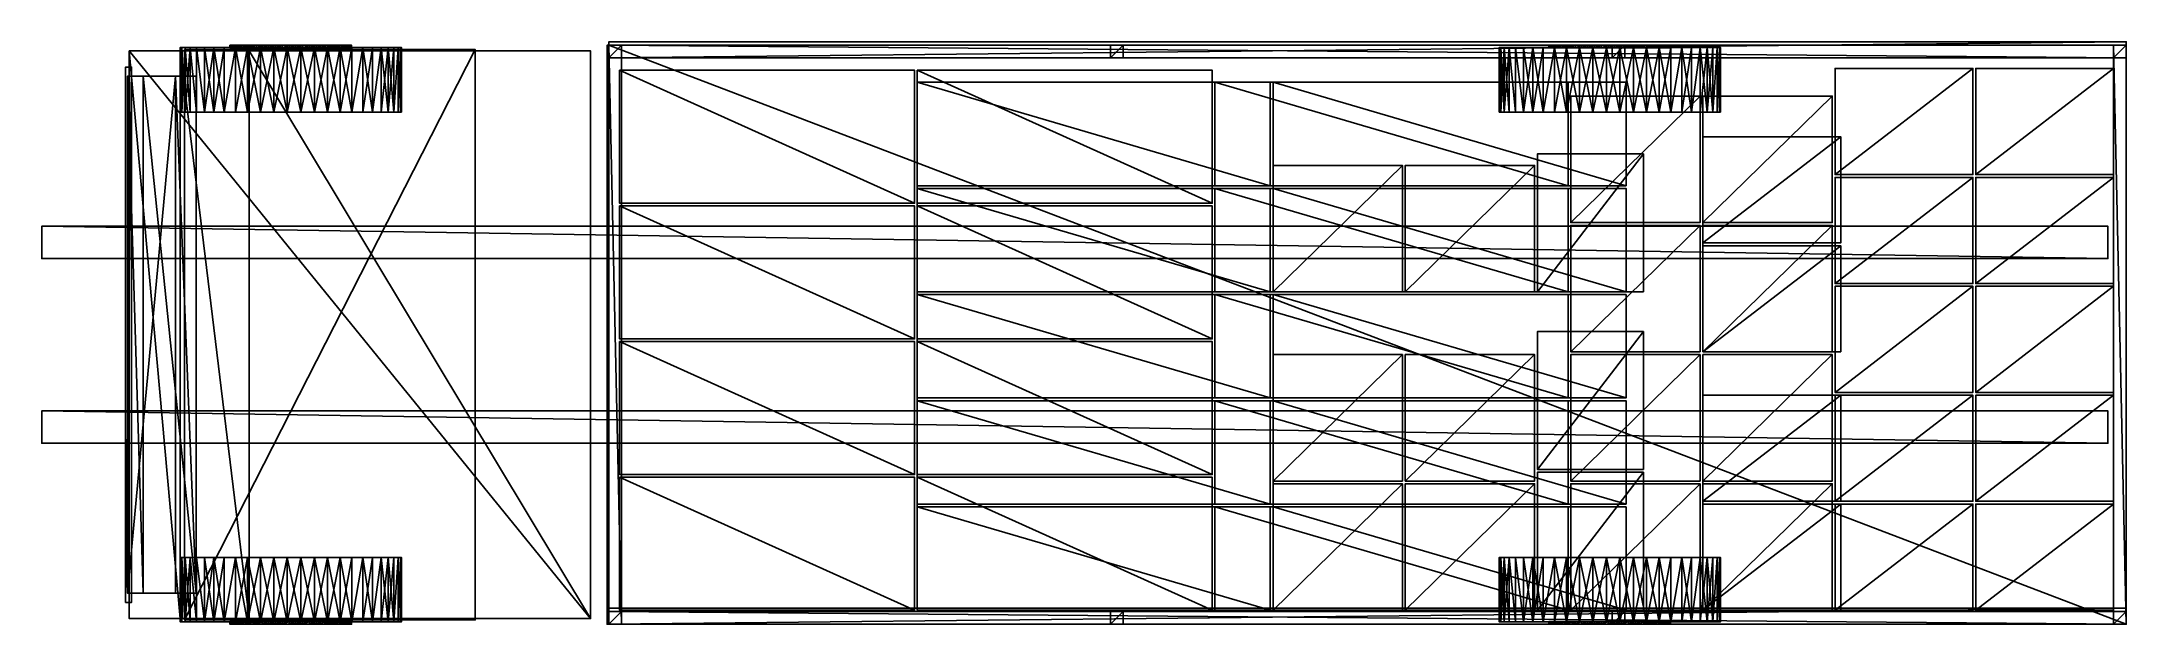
# Model space of a CAD drawing. Header units: millimetres. Extents: x -2500 to 6540, y -1255 to 1270.
import ezdxf

# ---------------------------------------------------------------- set-up
doc = ezdxf.new("R2010")
doc.units = ezdxf.units.MM

msp = doc.modelspace()

# ---------------------------------------------------------------- linework, layer by layer
at = {"layer": 'CAD_75LAB'}
for points in [[(-40, 1200, 1190), (-40, 1270, 1120), (-40, 1200, 1120)], [(-40, 1200, 1190), (-40, 1270, 1190), (-40, 1270, 1120)], [(6540, 1270, 1190), (6540, 1270, 1120), (-40, 1270, 1120)], [(6540, 1270, 1190), (-40, 1270, 1120), (-40, 1270, 1190)], [(6540, 1270, 1120), (-40, 1200, 1120), (-40, 1270, 1120)], [(6540, 1270, 1120), (6540, 1200, 1120), (-40, 1200, 1120)], [(6540, 1270, 1190), (-40, 1270, 1190), (-40, 1200, 1190)], [(6540, 1270, 1190), (-40, 1200, 1190), (6540, 1200, 1190)], [(6540, 1200, 1190), (6540, 1200, 1120), (6540, 1270, 1120)], [(6540, 1200, 1190), (6540, 1270, 1120), (6540, 1270, 1190)], [(-2120, 1230, 500), (-120, -1230, 500), (-2120, -1230, 500)], [(-2120, 1230, 500), (-120, 1230, 500), (-120, -1230, 500)], [(-2120, 1230, 1600), (-2120, -1230, 1600), (-1900, -1230, 2790)], [(-1900, 1230, 2790), (-2120, 1230, 1600), (-1900, -1230, 2790)], [(-2120, 1230, 1600), (-120, 1230, 500), (-2120, 1230, 500)], [(-2120, 1230, 1600), (-120, 1230, 3050), (-120, 1230, 500)], [(-1600, 1230, 3050), (-120, 1230, 3050), (-2120, 1230, 1600)], [(-1900, 1230, 2790), (-1600, 1230, 3050), (-2120, 1230, 1600)], [(-2120, 1230, 1600), (-2120, 1230, 500), (-2120, -1230, 500)], [(-2120, 1230, 1600), (-2120, -1230, 500), (-2120, -1230, 1600)], [(-1900, 1230, 2790), (-1900, -1230, 2790), (-1600, -1230, 3050)], [(-1600, 1230, 3050), (-1900, 1230, 2790), (-1600, -1230, 3050)], [(-1899.09, 965, 509.55), (-1891.83, 965, 568.2), (-1891.83, 1245, 568.2)], [(-1899.09, 965, 509.55), (-1891.83, 1245, 568.2), (-1899.09, 1245, 509.55)], [(-1899.09, 965, 509.55), (-1899.09, 1245, 509.55), (-1899.09, 1245, 450.45)], [(-1899.09, 965, 450.45), (-1899.09, 965, 509.55), (-1899.09, 1245, 450.45)], [(-1891.83, 965, 391.8), (-1899.09, 965, 450.45), (-1899.09, 1245, 450.45)], [(-1891.83, 965, 391.8), (-1899.09, 1245, 450.45), (-1891.83, 1245, 391.8)], [(-1899.09, 1245, 509.55), (-1891.83, 1245, 391.8), (-1899.09, 1245, 450.45)], [(-1877.41, 1245, 625.51), (-1899.09, 1245, 509.55), (-1891.83, 1245, 568.2)], [(-1877.41, 1245, 625.51), (-1891.83, 1245, 391.8), (-1899.09, 1245, 509.55)], [(-1891.83, 965, 568.2), (-1877.41, 965, 625.51), (-1877.41, 1245, 625.51)], [(-1891.83, 965, 568.2), (-1877.41, 1245, 625.51), (-1891.83, 1245, 568.2)], [(-1877.41, 965, 334.49), (-1891.83, 965, 391.8), (-1891.83, 1245, 391.8)], [(-1877.41, 965, 334.49), (-1891.83, 1245, 391.8), (-1877.41, 1245, 334.49)], [(-1891.83, 1245, 391.8), (-1856.06, 1245, 279.38), (-1877.41, 1245, 334.49)], [(-1891.83, 1245, 391.8), (-1754.14, 1245, 135.4), (-1856.06, 1245, 279.38)], [(-1877.41, 1245, 625.51), (-1754.14, 1245, 135.4), (-1891.83, 1245, 391.8)], [(-1880, -1236, 1750), (-1880, 1236, 2770), (-1880, 1236, 1750)], [(-1880, -1236, 2770), (-1880, 1236, 2770), (-1880, -1236, 1750)], [(-620, 1236, 2770), (-620, 1236, 1750), (-1880, 1236, 1750)], [(-620, 1236, 2770), (-1880, 1236, 1750), (-1880, 1236, 2770)], [(-620, 1236, 1750), (-1880, -1236, 1750), (-1880, 1236, 1750)], [(-620, 1236, 1750), (-620, -1236, 1750), (-1880, -1236, 1750)], [(-620, 1236, 2770), (-1880, 1236, 2770), (-1880, -1236, 2770)], [(-620, 1236, 2770), (-1880, -1236, 2770), (-620, -1236, 2770)], [(-1877.41, 965, 625.51), (-1856.06, 1245, 680.62), (-1877.41, 1245, 625.51)], [(-1877.41, 965, 625.51), (-1856.06, 965, 680.62), (-1856.06, 1245, 680.62)], [(-1856.06, 965, 279.38), (-1877.41, 965, 334.49), (-1877.41, 1245, 334.49)], [(-1856.06, 965, 279.38), (-1877.41, 1245, 334.49), (-1856.06, 1245, 279.38)], [(-1793.96, 1245, 780.92), (-1877.41, 1245, 625.51), (-1856.06, 1245, 680.62)], [(-1317.31, 1245, 948.89), (-1754.14, 1245, 135.4), (-1877.41, 1245, 625.51)], [(-1317.31, 1245, 948.89), (-1877.41, 1245, 625.51), (-1793.96, 1245, 780.92)], [(-1828.1, 965, 732.69), (-1828.1, 1245, 732.69), (-1856.06, 1245, 680.62)], [(-1856.06, 965, 680.62), (-1828.1, 965, 732.69), (-1856.06, 1245, 680.62)], [(-1828.1, 965, 227.31), (-1856.06, 965, 279.38), (-1856.06, 1245, 279.38)], [(-1828.1, 965, 227.31), (-1856.06, 1245, 279.38), (-1828.1, 1245, 227.31)], [(-1856.06, 1245, 279.38), (-1793.96, 1245, 179.08), (-1828.1, 1245, 227.31)], [(-1856.06, 1245, 279.38), (-1754.14, 1245, 135.4), (-1793.96, 1245, 179.08)], [(-1793.96, 1245, 780.92), (-1856.06, 1245, 680.62), (-1828.1, 1245, 732.69)], [(-1793.96, 965, 780.92), (-1793.96, 1245, 780.92), (-1828.1, 1245, 732.69)], [(-1828.1, 965, 732.69), (-1793.96, 965, 780.92), (-1828.1, 1245, 732.69)], [(-1793.96, 965, 179.08), (-1828.1, 965, 227.31), (-1828.1, 1245, 227.31)], [(-1793.96, 965, 179.08), (-1828.1, 1245, 227.31), (-1793.96, 1245, 179.08)], [(-1793.96, 965, 780.92), (-1754.14, 1245, 824.6), (-1793.96, 1245, 780.92)], [(-1793.96, 965, 780.92), (-1754.14, 965, 824.6), (-1754.14, 1245, 824.6)], [(-1754.14, 965, 135.4), (-1793.96, 965, 179.08), (-1793.96, 1245, 179.08)], [(-1754.14, 965, 135.4), (-1793.96, 1245, 179.08), (-1754.14, 1245, 135.4)], [(-1551.36, 1245, 941.68), (-1793.96, 1245, 780.92), (-1754.14, 1245, 824.6)], [(-1317.31, 1245, 948.89), (-1793.96, 1245, 780.92), (-1551.36, 1245, 941.68)], [(-1754.14, 965, 824.6), (-1709.26, 1245, 863.05), (-1754.14, 1245, 824.6)], [(-1754.14, 965, 824.6), (-1709.26, 965, 863.05), (-1709.26, 1245, 863.05)], [(-1709.26, 965, 96.95), (-1754.14, 965, 135.4), (-1754.14, 1245, 135.4)], [(-1709.26, 965, 96.95), (-1754.14, 1245, 135.4), (-1709.26, 1245, 96.95)], [(-1660, 1245, 64.31), (-1709.26, 1245, 96.95), (-1754.14, 1245, 135.4)], [(-1660, 1245, 895.69), (-1754.14, 1245, 824.6), (-1709.26, 1245, 863.05)], [(-1551.36, 1245, 941.68), (-1754.14, 1245, 824.6), (-1660, 1245, 895.69)], [(-1317.31, 1245, 948.89), (-1660, 1245, 64.31), (-1754.14, 1245, 135.4)], [(-1709.26, 965, 863.05), (-1660, 1245, 895.69), (-1709.26, 1245, 863.05)], [(-1709.26, 965, 863.05), (-1660, 965, 895.69), (-1660, 1245, 895.69)], [(-1709.26, 965, 96.95), (-1709.26, 1245, 96.95), (-1660, 1245, 64.31)], [(-1660, 965, 64.31), (-1709.26, 965, 96.95), (-1660, 1245, 64.31)], [(-1683.57, 1243, 495.07), (-1680.13, 1243, 525.02), (-1680.13, 1255, 525.02)], [(-1683.57, 1243, 495.07), (-1680.13, 1255, 525.02), (-1683.57, 1255, 495.07)], [(-1683.57, 1243, 495.07), (-1683.57, 1255, 495.07), (-1683.57, 1255, 464.93)], [(-1683.57, 1243, 464.93), (-1683.57, 1243, 495.07), (-1683.57, 1255, 464.93)], [(-1680.13, 1243, 434.98), (-1683.57, 1243, 464.93), (-1683.57, 1255, 464.93)], [(-1680.13, 1243, 434.98), (-1683.57, 1255, 464.93), (-1680.13, 1255, 434.98)], [(-1683.57, 1255, 495.07), (-1680.13, 1255, 434.98), (-1683.57, 1255, 464.93)], [(-1683.57, 1255, 495.07), (-1614.5, 1255, 301.49), (-1680.13, 1255, 434.98)], [(-1673.31, 1255, 554.38), (-1683.57, 1255, 495.07), (-1680.13, 1255, 525.02)], [(-1649.88, 1255, 609.82), (-1683.57, 1255, 495.07), (-1673.31, 1255, 554.38)], [(-1633.58, 1255, 635.18), (-1614.5, 1255, 301.49), (-1683.57, 1255, 495.07)], [(-1633.58, 1255, 635.18), (-1683.57, 1255, 495.07), (-1649.88, 1255, 609.82)], [(-1683.57, 1243, 495.07), (-1683.57, 1243, 464.93), (-1680.13, 1243, 434.98)], [(-1683.57, 1243, 495.07), (-1680.13, 1243, 434.98), (-1614.5, 1243, 301.49)], [(-1673.31, 1243, 554.38), (-1680.13, 1243, 525.02), (-1683.57, 1243, 495.07)], [(-1649.88, 1243, 609.82), (-1673.31, 1243, 554.38), (-1683.57, 1243, 495.07)], [(-1633.58, 1243, 635.18), (-1683.57, 1243, 495.07), (-1614.5, 1243, 301.49)], [(-1633.58, 1243, 635.18), (-1649.88, 1243, 609.82), (-1683.57, 1243, 495.07)], [(-1680.13, 1243, 525.02), (-1673.31, 1243, 554.38), (-1673.31, 1255, 554.38)], [(-1680.13, 1243, 525.02), (-1673.31, 1255, 554.38), (-1680.13, 1255, 525.02)], [(-1673.31, 1243, 405.62), (-1680.13, 1243, 434.98), (-1680.13, 1255, 434.98)], [(-1673.31, 1243, 405.62), (-1680.13, 1255, 434.98), (-1673.31, 1255, 405.62)], [(-1680.13, 1255, 434.98), (-1649.88, 1255, 350.18), (-1673.31, 1255, 405.62)], [(-1680.13, 1255, 434.98), (-1614.5, 1255, 301.49), (-1649.88, 1255, 350.18)], [(-1680.13, 1243, 434.98), (-1673.31, 1243, 405.62), (-1649.88, 1243, 350.18)], [(-1680.13, 1243, 434.98), (-1649.88, 1243, 350.18), (-1614.5, 1243, 301.49)], [(-1673.31, 1243, 554.38), (-1663.18, 1243, 582.77), (-1663.18, 1255, 582.77)], [(-1673.31, 1243, 554.38), (-1663.18, 1255, 582.77), (-1673.31, 1255, 554.38)], [(-1673.31, 1243, 405.62), (-1673.31, 1255, 405.62), (-1663.18, 1255, 377.23)], [(-1663.18, 1243, 377.23), (-1673.31, 1243, 405.62), (-1663.18, 1255, 377.23)], [(-1673.31, 1255, 405.62), (-1649.88, 1255, 350.18), (-1663.18, 1255, 377.23)], [(-1649.88, 1255, 609.82), (-1673.31, 1255, 554.38), (-1663.18, 1255, 582.77)], [(-1673.31, 1243, 405.62), (-1663.18, 1243, 377.23), (-1649.88, 1243, 350.18)], [(-1649.88, 1243, 609.82), (-1663.18, 1243, 582.77), (-1673.31, 1243, 554.38)], [(-1663.18, 1243, 582.77), (-1649.88, 1243, 609.82), (-1649.88, 1255, 609.82)], [(-1663.18, 1243, 582.77), (-1649.88, 1255, 609.82), (-1663.18, 1255, 582.77)], [(-1649.88, 1243, 350.18), (-1663.18, 1243, 377.23), (-1663.18, 1255, 377.23)], [(-1649.88, 1243, 350.18), (-1663.18, 1255, 377.23), (-1649.88, 1255, 350.18)], [(-1660, 965, 895.69), (-1607.1, 1245, 922.03), (-1660, 1245, 895.69)], [(-1660, 965, 895.69), (-1607.1, 965, 922.03), (-1607.1, 1245, 922.03)], [(-1607.1, 965, 37.97), (-1660, 965, 64.31), (-1660, 1245, 64.31)], [(-1607.1, 965, 37.97), (-1660, 1245, 64.31), (-1607.1, 1245, 37.97)], [(-1493.63, 1245, 5.68), (-1607.1, 1245, 37.97), (-1660, 1245, 64.31)], [(-1434.78, 1245, 0.23), (-1493.63, 1245, 5.68), (-1660, 1245, 64.31)], [(-1551.36, 1245, 941.68), (-1660, 1245, 895.69), (-1607.1, 1245, 922.03)], [(-1317.31, 1245, 948.89), (-1434.78, 1245, 0.23), (-1660, 1245, 64.31)], [(-1649.88, 1243, 609.82), (-1633.58, 1243, 635.18), (-1633.58, 1255, 635.18)], [(-1649.88, 1243, 609.82), (-1633.58, 1255, 635.18), (-1649.88, 1255, 609.82)], [(-1633.58, 1243, 324.82), (-1649.88, 1243, 350.18), (-1649.88, 1255, 350.18)], [(-1633.58, 1243, 324.82), (-1649.88, 1255, 350.18), (-1633.58, 1255, 324.82)], [(-1649.88, 1255, 350.18), (-1614.5, 1255, 301.49), (-1633.58, 1255, 324.82)], [(-1649.88, 1243, 350.18), (-1633.58, 1243, 324.82), (-1614.5, 1243, 301.49)], [(-1633.58, 1243, 635.18), (-1614.5, 1243, 658.51), (-1614.5, 1255, 658.51)], [(-1633.58, 1243, 635.18), (-1614.5, 1255, 658.51), (-1633.58, 1255, 635.18)], [(-1633.58, 1243, 324.82), (-1633.58, 1255, 324.82), (-1614.5, 1255, 301.49)], [(-1614.5, 1243, 301.49), (-1633.58, 1243, 324.82), (-1614.5, 1255, 301.49)], [(-1592.88, 1255, 679.52), (-1633.58, 1255, 635.18), (-1614.5, 1255, 658.51)], [(-1569.01, 1255, 697.92), (-1633.58, 1255, 635.18), (-1592.88, 1255, 679.52)], [(-1543.2, 1255, 713.49), (-1614.5, 1255, 301.49), (-1633.58, 1255, 635.18)], [(-1543.2, 1255, 713.49), (-1633.58, 1255, 635.18), (-1569.01, 1255, 697.92)], [(-1592.88, 1243, 679.52), (-1614.5, 1243, 658.51), (-1633.58, 1243, 635.18)], [(-1569.01, 1243, 697.92), (-1592.88, 1243, 679.52), (-1633.58, 1243, 635.18)], [(-1543.2, 1243, 713.49), (-1633.58, 1243, 635.18), (-1614.5, 1243, 301.49)], [(-1543.2, 1243, 713.49), (-1569.01, 1243, 697.92), (-1633.58, 1243, 635.18)], [(-1614.5, 1243, 658.51), (-1592.88, 1255, 679.52), (-1614.5, 1255, 658.51)], [(-1614.5, 1243, 658.51), (-1592.88, 1243, 679.52), (-1592.88, 1255, 679.52)], [(-1592.88, 1243, 280.48), (-1614.5, 1243, 301.49), (-1614.5, 1255, 301.49)], [(-1592.88, 1243, 280.48), (-1614.5, 1255, 301.49), (-1592.88, 1255, 280.48)], [(-1543.2, 1255, 246.51), (-1592.88, 1255, 280.48), (-1614.5, 1255, 301.49)], [(-1487.11, 1255, 224.67), (-1543.2, 1255, 246.51), (-1614.5, 1255, 301.49)], [(-1367.57, 1255, 221.26), (-1487.11, 1255, 224.67), (-1614.5, 1255, 301.49)], [(-1427.54, 1255, 743.89), (-1614.5, 1255, 301.49), (-1543.2, 1255, 713.49)], [(-1427.54, 1255, 743.89), (-1367.57, 1255, 221.26), (-1614.5, 1255, 301.49)], [(-1543.2, 1243, 246.51), (-1614.5, 1243, 301.49), (-1592.88, 1243, 280.48)], [(-1487.11, 1243, 224.67), (-1614.5, 1243, 301.49), (-1543.2, 1243, 246.51)], [(-1367.57, 1243, 221.26), (-1614.5, 1243, 301.49), (-1487.11, 1243, 224.67)], [(-1427.54, 1243, 743.89), (-1543.2, 1243, 713.49), (-1614.5, 1243, 301.49)], [(-1427.54, 1243, 743.89), (-1614.5, 1243, 301.49), (-1367.57, 1243, 221.26)], [(-1607.1, 965, 922.03), (-1551.36, 1245, 941.68), (-1607.1, 1245, 922.03)], [(-1607.1, 965, 922.03), (-1551.36, 965, 941.68), (-1551.36, 1245, 941.68)], [(-1551.36, 965, 18.32), (-1607.1, 965, 37.97), (-1607.1, 1245, 37.97)], [(-1551.36, 965, 18.32), (-1607.1, 1245, 37.97), (-1551.36, 1245, 18.32)], [(-1493.63, 1245, 5.68), (-1551.36, 1245, 18.32), (-1607.1, 1245, 37.97)], [(-1600, 1230, 3050), (-1600, -1230, 3050), (-120, -1230, 3050)], [(-120, 1230, 3050), (-1600, 1230, 3050), (-120, -1230, 3050)], [(-1569.01, 1243, 697.92), (-1569.01, 1255, 697.92), (-1592.88, 1255, 679.52)], [(-1592.88, 1243, 679.52), (-1569.01, 1243, 697.92), (-1592.88, 1255, 679.52)], [(-1569.01, 1243, 262.08), (-1592.88, 1243, 280.48), (-1592.88, 1255, 280.48)], [(-1569.01, 1243, 262.08), (-1592.88, 1255, 280.48), (-1569.01, 1255, 262.08)], [(-1543.2, 1255, 246.51), (-1569.01, 1255, 262.08), (-1592.88, 1255, 280.48)], [(-1543.2, 1243, 246.51), (-1592.88, 1243, 280.48), (-1569.01, 1243, 262.08)], [(-1569.01, 1243, 697.92), (-1543.2, 1255, 713.49), (-1569.01, 1255, 697.92)], [(-1569.01, 1243, 697.92), (-1543.2, 1243, 713.49), (-1543.2, 1255, 713.49)], [(-1569.01, 1243, 262.08), (-1569.01, 1255, 262.08), (-1543.2, 1255, 246.51)], [(-1543.2, 1243, 246.51), (-1569.01, 1243, 262.08), (-1543.2, 1255, 246.51)], [(-1551.36, 965, 941.68), (-1493.63, 1245, 954.32), (-1551.36, 1245, 941.68)], [(-1551.36, 965, 941.68), (-1493.63, 965, 954.32), (-1493.63, 1245, 954.32)], [(-1493.63, 965, 5.68), (-1551.36, 965, 18.32), (-1551.36, 1245, 18.32)], [(-1493.63, 965, 5.68), (-1551.36, 1245, 18.32), (-1493.63, 1245, 5.68)], [(-1317.31, 1245, 948.89), (-1551.36, 1245, 941.68), (-1493.63, 1245, 954.32)], [(-1543.2, 1243, 713.49), (-1515.78, 1255, 726.01), (-1543.2, 1255, 713.49)], [(-1543.2, 1243, 713.49), (-1515.78, 1243, 726.01), (-1515.78, 1255, 726.01)], [(-1515.78, 1243, 233.99), (-1543.2, 1243, 246.51), (-1543.2, 1255, 246.51)], [(-1515.78, 1243, 233.99), (-1543.2, 1255, 246.51), (-1515.78, 1255, 233.99)], [(-1487.11, 1255, 224.67), (-1515.78, 1255, 233.99), (-1543.2, 1255, 246.51)], [(-1457.57, 1255, 741.31), (-1543.2, 1255, 713.49), (-1515.78, 1255, 726.01)], [(-1427.54, 1255, 743.89), (-1543.2, 1255, 713.49), (-1457.57, 1255, 741.31)], [(-1487.11, 1243, 224.67), (-1543.2, 1243, 246.51), (-1515.78, 1243, 233.99)], [(-1457.57, 1243, 741.31), (-1515.78, 1243, 726.01), (-1543.2, 1243, 713.49)], [(-1427.54, 1243, 743.89), (-1457.57, 1243, 741.31), (-1543.2, 1243, 713.49)], [(-1515.78, 1243, 726.01), (-1487.11, 1255, 735.33), (-1515.78, 1255, 726.01)], [(-1515.78, 1243, 726.01), (-1487.11, 1243, 735.33), (-1487.11, 1255, 735.33)], [(-1487.11, 1243, 224.67), (-1515.78, 1243, 233.99), (-1515.78, 1255, 233.99)], [(-1487.11, 1243, 224.67), (-1515.78, 1255, 233.99), (-1487.11, 1255, 224.67)], [(-1457.57, 1255, 741.31), (-1515.78, 1255, 726.01), (-1487.11, 1255, 735.33)], [(-1457.57, 1243, 741.31), (-1487.11, 1243, 735.33), (-1515.78, 1243, 726.01)], [(-1493.63, 965, 954.32), (-1434.78, 965, 959.77), (-1434.78, 1245, 959.77)], [(-1493.63, 965, 954.32), (-1434.78, 1245, 959.77), (-1493.63, 1245, 954.32)], [(-1434.78, 965, 0.23), (-1493.63, 965, 5.68), (-1493.63, 1245, 5.68)], [(-1434.78, 965, 0.23), (-1493.63, 1245, 5.68), (-1434.78, 1245, 0.23)], [(-1317.31, 1245, 948.89), (-1493.63, 1245, 954.32), (-1434.78, 1245, 959.77)], [(-1487.11, 1243, 735.33), (-1457.57, 1255, 741.31), (-1487.11, 1255, 735.33)], [(-1487.11, 1243, 735.33), (-1457.57, 1243, 741.31), (-1457.57, 1255, 741.31)], [(-1457.57, 1243, 218.69), (-1487.11, 1243, 224.67), (-1487.11, 1255, 224.67)], [(-1457.57, 1243, 218.69), (-1487.11, 1255, 224.67), (-1457.57, 1255, 218.69)], [(-1367.57, 1255, 221.26), (-1457.57, 1255, 218.69), (-1487.11, 1255, 224.67)], [(-1367.57, 1243, 221.26), (-1487.11, 1243, 224.67), (-1457.57, 1243, 218.69)], [(-1457.57, 1243, 741.31), (-1427.54, 1255, 743.89), (-1457.57, 1255, 741.31)], [(-1457.57, 1243, 741.31), (-1427.54, 1243, 743.89), (-1427.54, 1255, 743.89)], [(-1457.57, 1243, 218.69), (-1457.57, 1255, 218.69), (-1427.54, 1255, 216.11)], [(-1427.54, 1243, 216.11), (-1457.57, 1243, 218.69), (-1427.54, 1255, 216.11)], [(-1397.41, 1255, 216.97), (-1427.54, 1255, 216.11), (-1457.57, 1255, 218.69)], [(-1367.57, 1255, 221.26), (-1397.41, 1255, 216.97), (-1457.57, 1255, 218.69)], [(-1397.41, 1243, 216.97), (-1457.57, 1243, 218.69), (-1427.54, 1243, 216.11)], [(-1367.57, 1243, 221.26), (-1457.57, 1243, 218.69), (-1397.41, 1243, 216.97)], [(-1434.78, 965, 959.77), (-1375.71, 965, 957.95), (-1375.71, 1245, 957.95)], [(-1434.78, 965, 959.77), (-1375.71, 1245, 957.95), (-1434.78, 1245, 959.77)], [(-1375.71, 965, 2.05), (-1434.78, 965, 0.23), (-1434.78, 1245, 0.23)], [(-1375.71, 965, 2.05), (-1434.78, 1245, 0.23), (-1375.71, 1245, 2.05)], [(-1065.28, 1245, 156.63), (-1375.71, 1245, 2.05), (-1434.78, 1245, 0.23)], [(-1028.23, 1245, 202.67), (-1065.28, 1245, 156.63), (-1434.78, 1245, 0.23)], [(-997.11, 1245, 252.92), (-1028.23, 1245, 202.67), (-1434.78, 1245, 0.23)], [(-1317.31, 1245, 948.89), (-1434.78, 1245, 959.77), (-1375.71, 1245, 957.95)], [(-1065.28, 1245, 803.37), (-1434.78, 1245, 0.23), (-1317.31, 1245, 948.89)], [(-1065.28, 1245, 803.37), (-997.11, 1245, 252.92), (-1434.78, 1245, 0.23)], [(-1427.54, 1243, 743.89), (-1397.41, 1255, 743.03), (-1427.54, 1255, 743.89)], [(-1427.54, 1243, 743.89), (-1397.41, 1243, 743.03), (-1397.41, 1255, 743.03)], [(-1397.41, 1243, 216.97), (-1427.54, 1243, 216.11), (-1427.54, 1255, 216.11)], [(-1397.41, 1243, 216.97), (-1427.54, 1255, 216.11), (-1397.41, 1255, 216.97)], [(-1338.42, 1255, 731.08), (-1427.54, 1255, 743.89), (-1397.41, 1255, 743.03)], [(-1338.42, 1255, 731.08), (-1367.57, 1255, 221.26), (-1427.54, 1255, 743.89)], [(-1338.42, 1243, 731.08), (-1397.41, 1243, 743.03), (-1427.54, 1243, 743.89)], [(-1338.42, 1243, 731.08), (-1427.54, 1243, 743.89), (-1367.57, 1243, 221.26)], [(-1397.41, 1243, 743.03), (-1367.57, 1255, 738.74), (-1397.41, 1255, 743.03)], [(-1397.41, 1243, 743.03), (-1367.57, 1243, 738.74), (-1367.57, 1255, 738.74)], [(-1367.57, 1243, 221.26), (-1397.41, 1243, 216.97), (-1397.41, 1255, 216.97)], [(-1367.57, 1243, 221.26), (-1397.41, 1255, 216.97), (-1367.57, 1255, 221.26)], [(-1338.42, 1255, 731.08), (-1397.41, 1255, 743.03), (-1367.57, 1255, 738.74)], [(-1338.42, 1243, 731.08), (-1367.57, 1243, 738.74), (-1397.41, 1243, 743.03)], [(-1375.71, 965, 957.95), (-1317.31, 965, 948.89), (-1317.31, 1245, 948.89)], [(-1375.71, 965, 957.95), (-1317.31, 1245, 948.89), (-1375.71, 1245, 957.95)], [(-1317.31, 965, 11.11), (-1375.71, 965, 2.05), (-1375.71, 1245, 2.05)], [(-1317.31, 965, 11.11), (-1375.71, 1245, 2.05), (-1317.31, 1245, 11.11)], [(-1206.05, 1245, 50.32), (-1317.31, 1245, 11.11), (-1375.71, 1245, 2.05)], [(-1065.28, 1245, 156.63), (-1206.05, 1245, 50.32), (-1375.71, 1245, 2.05)], [(-1367.57, 1243, 738.74), (-1338.42, 1243, 731.08), (-1338.42, 1255, 731.08)], [(-1367.57, 1243, 738.74), (-1338.42, 1255, 731.08), (-1367.57, 1255, 738.74)], [(-1367.57, 1243, 221.26), (-1367.57, 1255, 221.26), (-1338.42, 1255, 228.92)], [(-1338.42, 1243, 228.92), (-1367.57, 1243, 221.26), (-1338.42, 1255, 228.92)], [(-1310.33, 1255, 239.86), (-1338.42, 1255, 228.92), (-1367.57, 1255, 221.26)], [(-1156, 1255, 480), (-1310.33, 1255, 239.86), (-1367.57, 1255, 221.26)], [(-1258.79, 1255, 689.06), (-1156, 1255, 480), (-1367.57, 1255, 221.26)], [(-1258.79, 1255, 689.06), (-1367.57, 1255, 221.26), (-1338.42, 1255, 731.08)], [(-1310.33, 1243, 239.86), (-1367.57, 1243, 221.26), (-1338.42, 1243, 228.92)], [(-1156, 1243, 480), (-1367.57, 1243, 221.26), (-1310.33, 1243, 239.86)], [(-1258.79, 1243, 689.06), (-1367.57, 1243, 221.26), (-1156, 1243, 480)], [(-1258.79, 1243, 689.06), (-1338.42, 1243, 731.08), (-1367.57, 1243, 221.26)], [(-1338.42, 1243, 731.08), (-1310.33, 1243, 720.14), (-1310.33, 1255, 720.14)], [(-1338.42, 1243, 731.08), (-1310.33, 1255, 720.14), (-1338.42, 1255, 731.08)], [(-1310.33, 1243, 239.86), (-1338.42, 1255, 228.92), (-1310.33, 1255, 239.86)], [(-1310.33, 1243, 239.86), (-1338.42, 1243, 228.92), (-1338.42, 1255, 228.92)], [(-1258.79, 1255, 689.06), (-1338.42, 1255, 731.08), (-1310.33, 1255, 720.14)], [(-1258.79, 1243, 689.06), (-1310.33, 1243, 720.14), (-1338.42, 1243, 731.08)], [(-1317.31, 965, 948.89), (-1260.47, 965, 932.71), (-1260.47, 1245, 932.71)], [(-1317.31, 965, 948.89), (-1260.47, 1245, 932.71), (-1317.31, 1245, 948.89)], [(-1260.47, 965, 27.29), (-1317.31, 965, 11.11), (-1317.31, 1245, 11.11)], [(-1260.47, 965, 27.29), (-1317.31, 1245, 11.11), (-1260.47, 1245, 27.29)], [(-1206.05, 1245, 50.32), (-1260.47, 1245, 27.29), (-1317.31, 1245, 11.11)], [(-1065.28, 1245, 803.37), (-1317.31, 1245, 948.89), (-1260.47, 1245, 932.71)], [(-1310.33, 1243, 720.14), (-1283.67, 1243, 706.08), (-1283.67, 1255, 706.08)], [(-1310.33, 1243, 720.14), (-1283.67, 1255, 706.08), (-1310.33, 1255, 720.14)], [(-1283.67, 1243, 253.92), (-1310.33, 1255, 239.86), (-1283.67, 1255, 253.92)], [(-1283.67, 1243, 253.92), (-1310.33, 1243, 239.86), (-1310.33, 1255, 239.86)], [(-1258.79, 1255, 270.94), (-1283.67, 1255, 253.92), (-1310.33, 1255, 239.86)], [(-1156, 1255, 480), (-1258.79, 1255, 270.94), (-1310.33, 1255, 239.86)], [(-1258.79, 1255, 689.06), (-1310.33, 1255, 720.14), (-1283.67, 1255, 706.08)], [(-1258.79, 1243, 270.94), (-1310.33, 1243, 239.86), (-1283.67, 1243, 253.92)], [(-1156, 1243, 480), (-1310.33, 1243, 239.86), (-1258.79, 1243, 270.94)], [(-1258.79, 1243, 689.06), (-1283.67, 1243, 706.08), (-1310.33, 1243, 720.14)], [(-1258.79, 1243, 689.06), (-1258.79, 1255, 689.06), (-1283.67, 1255, 706.08)], [(-1283.67, 1243, 706.08), (-1258.79, 1243, 689.06), (-1283.67, 1255, 706.08)], [(-1258.79, 1243, 270.94), (-1283.67, 1243, 253.92), (-1283.67, 1255, 253.92)], [(-1258.79, 1243, 270.94), (-1283.67, 1255, 253.92), (-1258.79, 1255, 270.94)], [(-1260.47, 965, 932.71), (-1206.05, 965, 909.68), (-1206.05, 1245, 909.68)], [(-1260.47, 965, 932.71), (-1206.05, 1245, 909.68), (-1260.47, 1245, 932.71)], [(-1206.05, 965, 50.32), (-1260.47, 965, 27.29), (-1260.47, 1245, 27.29)], [(-1206.05, 965, 50.32), (-1260.47, 1245, 27.29), (-1206.05, 1245, 50.32)], [(-1065.28, 1245, 803.37), (-1260.47, 1245, 932.71), (-1206.05, 1245, 909.68)], [(-1258.79, 1243, 689.06), (-1236.01, 1243, 669.32), (-1236.01, 1255, 669.32)], [(-1258.79, 1243, 689.06), (-1236.01, 1255, 669.32), (-1258.79, 1255, 689.06)], [(-1236.01, 1243, 290.68), (-1258.79, 1243, 270.94), (-1258.79, 1255, 270.94)], [(-1236.01, 1243, 290.68), (-1258.79, 1255, 270.94), (-1236.01, 1255, 290.68)], [(-1215.63, 1255, 312.88), (-1236.01, 1255, 290.68), (-1258.79, 1255, 270.94)], [(-1197.91, 1255, 337.27), (-1215.63, 1255, 312.88), (-1258.79, 1255, 270.94)], [(-1156, 1255, 480), (-1197.91, 1255, 337.27), (-1258.79, 1255, 270.94)], [(-1236.01, 1255, 669.32), (-1156, 1255, 480), (-1258.79, 1255, 689.06)], [(-1215.63, 1243, 312.88), (-1258.79, 1243, 270.94), (-1236.01, 1243, 290.68)], [(-1197.91, 1243, 337.27), (-1258.79, 1243, 270.94), (-1215.63, 1243, 312.88)], [(-1156, 1243, 480), (-1258.79, 1243, 270.94), (-1197.91, 1243, 337.27)], [(-1236.01, 1243, 669.32), (-1258.79, 1243, 689.06), (-1156, 1243, 480)], [(-1236.01, 1243, 669.32), (-1215.63, 1243, 647.12), (-1215.63, 1255, 647.12)], [(-1236.01, 1243, 669.32), (-1215.63, 1255, 647.12), (-1236.01, 1255, 669.32)], [(-1215.63, 1243, 312.88), (-1236.01, 1255, 290.68), (-1215.63, 1255, 312.88)], [(-1215.63, 1243, 312.88), (-1236.01, 1243, 290.68), (-1236.01, 1255, 290.68)], [(-1236.01, 1255, 669.32), (-1215.63, 1255, 647.12), (-1156, 1255, 480)], [(-1236.01, 1243, 669.32), (-1156, 1243, 480), (-1215.63, 1243, 647.12)], [(-1197.91, 1243, 622.73), (-1197.91, 1255, 622.73), (-1215.63, 1255, 647.12)], [(-1215.63, 1243, 647.12), (-1197.91, 1243, 622.73), (-1215.63, 1255, 647.12)], [(-1197.91, 1243, 337.27), (-1215.63, 1255, 312.88), (-1197.91, 1255, 337.27)], [(-1197.91, 1243, 337.27), (-1215.63, 1243, 312.88), (-1215.63, 1255, 312.88)], [(-1215.63, 1255, 647.12), (-1197.91, 1255, 622.73), (-1156, 1255, 480)], [(-1215.63, 1243, 647.12), (-1156, 1243, 480), (-1197.91, 1243, 622.73)], [(-1206.05, 965, 909.68), (-1154.86, 965, 880.13), (-1154.86, 1245, 880.13)], [(-1206.05, 965, 909.68), (-1154.86, 1245, 880.13), (-1206.05, 1245, 909.68)], [(-1154.86, 965, 79.87), (-1206.05, 965, 50.32), (-1206.05, 1245, 50.32)], [(-1154.86, 965, 79.87), (-1206.05, 1245, 50.32), (-1154.86, 1245, 79.87)], [(-1065.28, 1245, 156.63), (-1154.86, 1245, 79.87), (-1206.05, 1245, 50.32)], [(-1065.28, 1245, 803.37), (-1206.05, 1245, 909.68), (-1154.86, 1245, 880.13)], [(-1197.91, 1243, 622.73), (-1183.09, 1243, 596.48), (-1183.09, 1255, 596.48)], [(-1197.91, 1243, 622.73), (-1183.09, 1255, 596.48), (-1197.91, 1255, 622.73)], [(-1183.09, 1243, 363.52), (-1197.91, 1255, 337.27), (-1183.09, 1255, 363.52)], [(-1183.09, 1243, 363.52), (-1197.91, 1243, 337.27), (-1197.91, 1255, 337.27)], [(-1156, 1255, 480), (-1183.09, 1255, 363.52), (-1197.91, 1255, 337.27)], [(-1197.91, 1255, 622.73), (-1183.09, 1255, 596.48), (-1156, 1255, 480)], [(-1156, 1243, 480), (-1197.91, 1243, 337.27), (-1183.09, 1243, 363.52)], [(-1197.91, 1243, 622.73), (-1156, 1243, 480), (-1183.09, 1243, 596.48)], [(-1183.09, 1243, 596.48), (-1171.35, 1243, 568.72), (-1171.35, 1255, 568.72)], [(-1183.09, 1243, 596.48), (-1171.35, 1255, 568.72), (-1183.09, 1255, 596.48)], [(-1171.35, 1243, 391.28), (-1183.09, 1255, 363.52), (-1171.35, 1255, 391.28)], [(-1171.35, 1243, 391.28), (-1183.09, 1243, 363.52), (-1183.09, 1255, 363.52)], [(-1156, 1255, 480), (-1171.35, 1255, 391.28), (-1183.09, 1255, 363.52)], [(-1183.09, 1255, 596.48), (-1157.72, 1255, 510.09), (-1156, 1255, 480)], [(-1183.09, 1255, 596.48), (-1162.86, 1255, 539.8), (-1157.72, 1255, 510.09)], [(-1183.09, 1255, 596.48), (-1171.35, 1255, 568.72), (-1162.86, 1255, 539.8)], [(-1156, 1243, 480), (-1183.09, 1243, 363.52), (-1171.35, 1243, 391.28)], [(-1183.09, 1243, 596.48), (-1156, 1243, 480), (-1157.72, 1243, 510.09)], [(-1183.09, 1243, 596.48), (-1157.72, 1243, 510.09), (-1162.86, 1243, 539.8)], [(-1183.09, 1243, 596.48), (-1162.86, 1243, 539.8), (-1171.35, 1243, 568.72)], [(-1171.35, 1243, 568.72), (-1162.86, 1243, 539.8), (-1162.86, 1255, 539.8)], [(-1171.35, 1243, 568.72), (-1162.86, 1255, 539.8), (-1171.35, 1255, 568.72)], [(-1171.35, 1243, 391.28), (-1171.35, 1255, 391.28), (-1162.86, 1255, 420.2)], [(-1162.86, 1243, 420.2), (-1171.35, 1243, 391.28), (-1162.86, 1255, 420.2)], [(-1157.72, 1255, 449.91), (-1162.86, 1255, 420.2), (-1171.35, 1255, 391.28)], [(-1156, 1255, 480), (-1157.72, 1255, 449.91), (-1171.35, 1255, 391.28)], [(-1157.72, 1243, 449.91), (-1171.35, 1243, 391.28), (-1162.86, 1243, 420.2)], [(-1156, 1243, 480), (-1171.35, 1243, 391.28), (-1157.72, 1243, 449.91)], [(-1162.86, 1243, 539.8), (-1157.72, 1243, 510.09), (-1157.72, 1255, 510.09)], [(-1162.86, 1243, 539.8), (-1157.72, 1255, 510.09), (-1162.86, 1255, 539.8)], [(-1157.72, 1243, 449.91), (-1162.86, 1255, 420.2), (-1157.72, 1255, 449.91)], [(-1157.72, 1243, 449.91), (-1162.86, 1243, 420.2), (-1162.86, 1255, 420.2)], [(-1157.72, 1243, 510.09), (-1156, 1243, 480), (-1156, 1255, 480)], [(-1157.72, 1243, 510.09), (-1156, 1255, 480), (-1157.72, 1255, 510.09)], [(-1157.72, 1243, 449.91), (-1157.72, 1255, 449.91), (-1156, 1255, 480)], [(-1156, 1243, 480), (-1157.72, 1243, 449.91), (-1156, 1255, 480)], [(-1154.86, 965, 880.13), (-1107.7, 965, 844.51), (-1107.7, 1245, 844.51)], [(-1154.86, 965, 880.13), (-1107.7, 1245, 844.51), (-1154.86, 1245, 880.13)], [(-1154.86, 965, 79.87), (-1154.86, 1245, 79.87), (-1107.7, 1245, 115.49)], [(-1107.7, 965, 115.49), (-1154.86, 965, 79.87), (-1107.7, 1245, 115.49)], [(-1065.28, 1245, 156.63), (-1107.7, 1245, 115.49), (-1154.86, 1245, 79.87)], [(-1065.28, 1245, 803.37), (-1154.86, 1245, 880.13), (-1107.7, 1245, 844.51)], [(-1107.7, 965, 844.51), (-1065.28, 965, 803.37), (-1065.28, 1245, 803.37)], [(-1107.7, 965, 844.51), (-1065.28, 1245, 803.37), (-1107.7, 1245, 844.51)], [(-1065.28, 965, 156.63), (-1107.7, 965, 115.49), (-1107.7, 1245, 115.49)], [(-1065.28, 965, 156.63), (-1107.7, 1245, 115.49), (-1065.28, 1245, 156.63)], [(-1065.28, 965, 803.37), (-1028.23, 965, 757.33), (-1028.23, 1245, 757.33)], [(-1065.28, 965, 803.37), (-1028.23, 1245, 757.33), (-1065.28, 1245, 803.37)], [(-1065.28, 965, 156.63), (-1065.28, 1245, 156.63), (-1028.23, 1245, 202.67)], [(-1028.23, 965, 202.67), (-1065.28, 965, 156.63), (-1028.23, 1245, 202.67)], [(-1065.28, 1245, 803.37), (-943.64, 1245, 538.99), (-972.41, 1245, 306.6)], [(-1065.28, 1245, 803.37), (-1028.23, 1245, 757.33), (-943.64, 1245, 538.99)], [(-1065.28, 1245, 803.37), (-972.41, 1245, 306.6), (-997.11, 1245, 252.92)], [(-1028.23, 965, 757.33), (-997.11, 965, 707.08), (-997.11, 1245, 707.08)], [(-1028.23, 965, 757.33), (-997.11, 1245, 707.08), (-1028.23, 1245, 757.33)], [(-997.11, 965, 252.92), (-1028.23, 965, 202.67), (-1028.23, 1245, 202.67)], [(-997.11, 965, 252.92), (-1028.23, 1245, 202.67), (-997.11, 1245, 252.92)], [(-1028.23, 1245, 757.33), (-997.11, 1245, 707.08), (-943.64, 1245, 538.99)], [(-997.11, 965, 707.08), (-972.41, 965, 653.4), (-972.41, 1245, 653.4)], [(-997.11, 965, 707.08), (-972.41, 1245, 653.4), (-997.11, 1245, 707.08)], [(-972.41, 965, 306.6), (-997.11, 1245, 252.92), (-972.41, 1245, 306.6)], [(-972.41, 965, 306.6), (-997.11, 965, 252.92), (-997.11, 1245, 252.92)], [(-997.11, 1245, 707.08), (-972.41, 1245, 653.4), (-943.64, 1245, 538.99)], [(-972.41, 965, 653.4), (-954.5, 965, 597.08), (-954.5, 1245, 597.08)], [(-972.41, 965, 653.4), (-954.5, 1245, 597.08), (-972.41, 1245, 653.4)], [(-972.41, 965, 306.6), (-972.41, 1245, 306.6), (-954.5, 1245, 362.92)], [(-954.5, 965, 362.92), (-972.41, 965, 306.6), (-954.5, 1245, 362.92)], [(-943.64, 1245, 538.99), (-954.5, 1245, 362.92), (-972.41, 1245, 306.6)], [(-972.41, 1245, 653.4), (-954.5, 1245, 597.08), (-943.64, 1245, 538.99)], [(-943.64, 965, 538.99), (-943.64, 1245, 538.99), (-954.5, 1245, 597.08)], [(-954.5, 965, 597.08), (-943.64, 965, 538.99), (-954.5, 1245, 597.08)], [(-943.64, 965, 421.01), (-954.5, 1245, 362.92), (-943.64, 1245, 421.01)], [(-943.64, 965, 421.01), (-954.5, 965, 362.92), (-954.5, 1245, 362.92)], [(-940, 1245, 480), (-943.64, 1245, 421.01), (-954.5, 1245, 362.92)], [(-943.64, 1245, 538.99), (-940, 1245, 480), (-954.5, 1245, 362.92)], [(-940, 965, 480), (-940, 1245, 480), (-943.64, 1245, 538.99)], [(-943.64, 965, 538.99), (-940, 965, 480), (-943.64, 1245, 538.99)], [(-940, 965, 480), (-943.64, 1245, 421.01), (-940, 1245, 480)], [(-940, 965, 480), (-943.64, 965, 421.01), (-943.64, 1245, 421.01)], [(-620, -1236, 1750), (-620, 1236, 1750), (-620, 1236, 2770)], [(-620, -1236, 2770), (-620, -1236, 1750), (-620, 1236, 2770)], [(-120, -1230, 500), (-120, 1230, 3050), (-120, -1230, 3050)], [(-120, 1230, 500), (-120, 1230, 3050), (-120, -1230, 500)], [(-48, -1255, 1120), (-48, 1255, 3560), (-48, 1255, 1120)], [(-48, -1255, 3560), (-48, 1255, 3560), (-48, -1255, 1120)], [(-48, 1255, 3560), (-40, 1255, 1120), (-48, 1255, 1120)], [(-40, 1255, 3560), (-40, 1255, 1120), (-48, 1255, 3560)], [(-40, 1255, 1120), (-48, -1255, 1120), (-48, 1255, 1120)], [(-40, 1255, 1120), (-40, -1255, 1120), (-48, -1255, 1120)], [(-40, 1255, 3560), (-48, 1255, 3560), (-48, -1255, 3560)], [(-40, 1255, 3560), (-48, -1255, 3560), (-40, -1255, 3560)], [(-40, -1255, 1030), (-40, 1255, 1120), (-40, 1255, 1030)], [(-40, -1255, 1120), (-40, 1255, 1120), (-40, -1255, 1030)], [(6540, 1255, 1030), (-40, 1255, 1030), (-40, 1255, 1120)], [(6540, 1255, 1120), (6540, 1255, 1030), (-40, 1255, 1120)], [(6540, -1255, 1030), (-40, -1255, 1030), (-40, 1255, 1030)], [(6540, 1255, 1030), (6540, -1255, 1030), (-40, 1255, 1030)], [(6540, -1255, 1120), (-40, 1255, 1120), (-40, -1255, 1120)], [(6540, 1255, 1120), (-40, 1255, 1120), (6540, -1255, 1120)], [(-40, 1200, 3560), (-40, 1255, 1120), (-40, 1200, 1120)], [(-40, 1200, 3560), (-40, 1255, 3560), (-40, 1255, 1120)], [(15, 1255, 3560), (15, 1255, 1120), (-40, 1255, 1120)], [(15, 1255, 3560), (-40, 1255, 1120), (-40, 1255, 3560)], [(15, 1255, 1120), (-40, 1200, 1120), (-40, 1255, 1120)], [(15, 1255, 1120), (15, 1200, 1120), (-40, 1200, 1120)], [(15, 1255, 3560), (-40, 1255, 3560), (-40, 1200, 3560)], [(15, 1255, 3560), (-40, 1200, 3560), (15, 1200, 3560)], [(-40, 1200, 3615), (-40, 1255, 3560), (-40, 1200, 3560)], [(-40, 1200, 3615), (-40, 1255, 3615), (-40, 1255, 3560)], [(6540, 1255, 3560), (-40, 1255, 3560), (-40, 1255, 3615)], [(6540, 1255, 3615), (6540, 1255, 3560), (-40, 1255, 3615)], [(6540, 1200, 3560), (-40, 1200, 3560), (-40, 1255, 3560)], [(6540, 1255, 3560), (6540, 1200, 3560), (-40, 1255, 3560)], [(6540, 1200, 3615), (-40, 1255, 3615), (-40, 1200, 3615)], [(6540, 1255, 3615), (-40, 1255, 3615), (6540, 1200, 3615)], [(-40, -1255, 3560), (-40, 1255, 3615), (-40, 1255, 3560)], [(-40, -1255, 3615), (-40, 1255, 3615), (-40, -1255, 3560)], [(15, 1255, 3615), (15, 1255, 3560), (-40, 1255, 3560)], [(15, 1255, 3615), (-40, 1255, 3560), (-40, 1255, 3615)], [(-40, 1255, 3560), (15, -1255, 3560), (-40, -1255, 3560)], [(15, 1255, 3560), (15, -1255, 3560), (-40, 1255, 3560)], [(-40, 1255, 3615), (-40, -1255, 3615), (15, -1255, 3615)], [(15, 1255, 3615), (-40, 1255, 3615), (15, -1255, 3615)], [(-40, -1255, 1120), (-40, 1255, 1120), (-40, 1255, 3560)], [(-40, -1255, 3560), (-40, -1255, 1120), (-40, 1255, 3560)], [(15, 1200, 3560), (-40, 1200, 1120), (15, 1200, 1120)], [(15, 1200, 3560), (-40, 1200, 3560), (-40, 1200, 1120)], [(6540, 1200, 3560), (-40, 1200, 3615), (-40, 1200, 3560)], [(6540, 1200, 3615), (-40, 1200, 3615), (6540, 1200, 3560)], [(6540, 1200, 1190), (-40, 1200, 1120), (6540, 1200, 1120)], [(6540, 1200, 1190), (-40, 1200, 1190), (-40, 1200, 1120)], [(15, 1200, 3560), (15, 1200, 1120), (15, 1255, 1120)], [(15, 1200, 3560), (15, 1255, 1120), (15, 1255, 3560)], [(15, -1255, 3560), (15, 1255, 3560), (15, 1255, 3615)], [(15, -1255, 3615), (15, -1255, 3560), (15, 1255, 3615)], [(2135, 1200, 3560), (2135, 1255, 1120), (2135, 1200, 1120)], [(2135, 1200, 3560), (2135, 1255, 3560), (2135, 1255, 1120)], [(2190, 1255, 3560), (2190, 1255, 1120), (2135, 1255, 1120)], [(2190, 1255, 3560), (2135, 1255, 1120), (2135, 1255, 3560)], [(2190, 1255, 1120), (2135, 1200, 1120), (2135, 1255, 1120)], [(2190, 1255, 1120), (2190, 1200, 1120), (2135, 1200, 1120)], [(2190, 1255, 3560), (2135, 1255, 3560), (2135, 1200, 3560)], [(2190, 1255, 3560), (2135, 1200, 3560), (2190, 1200, 3560)], [(2190, 1200, 3560), (2135, 1200, 1120), (2190, 1200, 1120)], [(2190, 1200, 3560), (2135, 1200, 3560), (2135, 1200, 1120)], [(2190, 1200, 3560), (2190, 1200, 1120), (2190, 1255, 1120)], [(2190, 1200, 3560), (2190, 1255, 1120), (2190, 1255, 3560)], [(3820.91, 965, 509.55), (3828.17, 965, 568.2), (3828.17, 1245, 568.2)], [(3820.91, 965, 509.55), (3828.17, 1245, 568.2), (3820.91, 1245, 509.55)], [(3820.91, 965, 509.55), (3820.91, 1245, 509.55), (3820.91, 1245, 450.45)], [(3820.91, 965, 450.45), (3820.91, 965, 509.55), (3820.91, 1245, 450.45)], [(3828.17, 965, 391.8), (3820.91, 965, 450.45), (3820.91, 1245, 450.45)], [(3828.17, 965, 391.8), (3820.91, 1245, 450.45), (3828.17, 1245, 391.8)], [(3820.91, 1245, 509.55), (3828.17, 1245, 391.8), (3820.91, 1245, 450.45)], [(3842.59, 1245, 625.51), (3820.91, 1245, 509.55), (3828.17, 1245, 568.2)], [(3842.59, 1245, 625.51), (3828.17, 1245, 391.8), (3820.91, 1245, 509.55)], [(3828.17, 965, 568.2), (3842.59, 965, 625.51), (3842.59, 1245, 625.51)], [(3828.17, 965, 568.2), (3842.59, 1245, 625.51), (3828.17, 1245, 568.2)], [(3842.59, 965, 334.49), (3828.17, 965, 391.8), (3828.17, 1245, 391.8)], [(3842.59, 965, 334.49), (3828.17, 1245, 391.8), (3842.59, 1245, 334.49)], [(3828.17, 1245, 391.8), (3863.94, 1245, 279.38), (3842.59, 1245, 334.49)], [(3828.17, 1245, 391.8), (3965.86, 1245, 135.4), (3863.94, 1245, 279.38)], [(3842.59, 1245, 625.51), (3965.86, 1245, 135.4), (3828.17, 1245, 391.8)], [(3842.59, 965, 625.51), (3863.94, 1245, 680.62), (3842.59, 1245, 625.51)], [(3842.59, 965, 625.51), (3863.94, 965, 680.62), (3863.94, 1245, 680.62)], [(3863.94, 965, 279.38), (3842.59, 965, 334.49), (3842.59, 1245, 334.49)], [(3863.94, 965, 279.38), (3842.59, 1245, 334.49), (3863.94, 1245, 279.38)], [(3926.04, 1245, 780.92), (3842.59, 1245, 625.51), (3863.94, 1245, 680.62)], [(4402.69, 1245, 948.89), (3965.86, 1245, 135.4), (3842.59, 1245, 625.51)], [(4402.69, 1245, 948.89), (3842.59, 1245, 625.51), (3926.04, 1245, 780.92)], [(3891.9, 965, 732.69), (3891.9, 1245, 732.69), (3863.94, 1245, 680.62)], [(3863.94, 965, 680.62), (3891.9, 965, 732.69), (3863.94, 1245, 680.62)], [(3891.9, 965, 227.31), (3863.94, 965, 279.38), (3863.94, 1245, 279.38)], [(3891.9, 965, 227.31), (3863.94, 1245, 279.38), (3891.9, 1245, 227.31)], [(3863.94, 1245, 279.38), (3926.04, 1245, 179.08), (3891.9, 1245, 227.31)], [(3863.94, 1245, 279.38), (3965.86, 1245, 135.4), (3926.04, 1245, 179.08)], [(3926.04, 1245, 780.92), (3863.94, 1245, 680.62), (3891.9, 1245, 732.69)], [(3926.04, 965, 780.92), (3926.04, 1245, 780.92), (3891.9, 1245, 732.69)], [(3891.9, 965, 732.69), (3926.04, 965, 780.92), (3891.9, 1245, 732.69)], [(3926.04, 965, 179.08), (3891.9, 965, 227.31), (3891.9, 1245, 227.31)], [(3926.04, 965, 179.08), (3891.9, 1245, 227.31), (3926.04, 1245, 179.08)], [(3926.04, 965, 780.92), (3965.86, 1245, 824.6), (3926.04, 1245, 780.92)], [(3926.04, 965, 780.92), (3965.86, 965, 824.6), (3965.86, 1245, 824.6)], [(3965.86, 965, 135.4), (3926.04, 965, 179.08), (3926.04, 1245, 179.08)], [(3965.86, 965, 135.4), (3926.04, 1245, 179.08), (3965.86, 1245, 135.4)], [(4168.64, 1245, 941.68), (3926.04, 1245, 780.92), (3965.86, 1245, 824.6)], [(4402.69, 1245, 948.89), (3926.04, 1245, 780.92), (4168.64, 1245, 941.68)], [(3965.86, 965, 824.6), (4010.74, 1245, 863.05), (3965.86, 1245, 824.6)], [(3965.86, 965, 824.6), (4010.74, 965, 863.05), (4010.74, 1245, 863.05)], [(4010.74, 965, 96.95), (3965.86, 965, 135.4), (3965.86, 1245, 135.4)], [(4010.74, 965, 96.95), (3965.86, 1245, 135.4), (4010.74, 1245, 96.95)], [(4060, 1245, 64.31), (4010.74, 1245, 96.95), (3965.86, 1245, 135.4)], [(4060, 1245, 895.69), (3965.86, 1245, 824.6), (4010.74, 1245, 863.05)], [(4168.64, 1245, 941.68), (3965.86, 1245, 824.6), (4060, 1245, 895.69)], [(4402.69, 1245, 948.89), (4060, 1245, 64.31), (3965.86, 1245, 135.4)], [(4010.74, 965, 863.05), (4060, 1245, 895.69), (4010.74, 1245, 863.05)], [(4010.74, 965, 863.05), (4060, 965, 895.69), (4060, 1245, 895.69)], [(4010.74, 965, 96.95), (4010.74, 1245, 96.95), (4060, 1245, 64.31)], [(4060, 965, 64.31), (4010.74, 965, 96.95), (4060, 1245, 64.31)], [(4036.43, 1243, 495.07), (4039.87, 1243, 525.02), (4039.87, 1255, 525.02)], [(4036.43, 1243, 495.07), (4039.87, 1255, 525.02), (4036.43, 1255, 495.07)], [(4036.43, 1243, 495.07), (4036.43, 1255, 495.07), (4036.43, 1255, 464.93)], [(4036.43, 1243, 464.93), (4036.43, 1243, 495.07), (4036.43, 1255, 464.93)], [(4039.87, 1243, 434.98), (4036.43, 1243, 464.93), (4036.43, 1255, 464.93)], [(4039.87, 1243, 434.98), (4036.43, 1255, 464.93), (4039.87, 1255, 434.98)], [(4036.43, 1255, 495.07), (4039.87, 1255, 434.98), (4036.43, 1255, 464.93)], [(4036.43, 1255, 495.07), (4105.5, 1255, 301.49), (4039.87, 1255, 434.98)], [(4046.69, 1255, 554.38), (4036.43, 1255, 495.07), (4039.87, 1255, 525.02)], [(4070.12, 1255, 609.82), (4036.43, 1255, 495.07), (4046.69, 1255, 554.38)], [(4086.42, 1255, 635.18), (4105.5, 1255, 301.49), (4036.43, 1255, 495.07)], [(4086.42, 1255, 635.18), (4036.43, 1255, 495.07), (4070.12, 1255, 609.82)], [(4036.43, 1243, 495.07), (4036.43, 1243, 464.93), (4039.87, 1243, 434.98)], [(4036.43, 1243, 495.07), (4039.87, 1243, 434.98), (4105.5, 1243, 301.49)], [(4046.69, 1243, 554.38), (4039.87, 1243, 525.02), (4036.43, 1243, 495.07)], [(4070.12, 1243, 609.82), (4046.69, 1243, 554.38), (4036.43, 1243, 495.07)], [(4086.42, 1243, 635.18), (4036.43, 1243, 495.07), (4105.5, 1243, 301.49)], [(4086.42, 1243, 635.18), (4070.12, 1243, 609.82), (4036.43, 1243, 495.07)], [(4039.87, 1243, 525.02), (4046.69, 1243, 554.38), (4046.69, 1255, 554.38)], [(4039.87, 1243, 525.02), (4046.69, 1255, 554.38), (4039.87, 1255, 525.02)], [(4046.69, 1243, 405.62), (4039.87, 1243, 434.98), (4039.87, 1255, 434.98)], [(4046.69, 1243, 405.62), (4039.87, 1255, 434.98), (4046.69, 1255, 405.62)], [(4039.87, 1255, 434.98), (4070.12, 1255, 350.18), (4046.69, 1255, 405.62)], [(4039.87, 1255, 434.98), (4105.5, 1255, 301.49), (4070.12, 1255, 350.18)], [(4039.87, 1243, 434.98), (4046.69, 1243, 405.62), (4070.12, 1243, 350.18)], [(4039.87, 1243, 434.98), (4070.12, 1243, 350.18), (4105.5, 1243, 301.49)], [(4046.69, 1243, 554.38), (4056.82, 1243, 582.77), (4056.82, 1255, 582.77)], [(4046.69, 1243, 554.38), (4056.82, 1255, 582.77), (4046.69, 1255, 554.38)], [(4046.69, 1243, 405.62), (4046.69, 1255, 405.62), (4056.82, 1255, 377.23)], [(4056.82, 1243, 377.23), (4046.69, 1243, 405.62), (4056.82, 1255, 377.23)], [(4046.69, 1255, 405.62), (4070.12, 1255, 350.18), (4056.82, 1255, 377.23)], [(4070.12, 1255, 609.82), (4046.69, 1255, 554.38), (4056.82, 1255, 582.77)], [(4046.69, 1243, 405.62), (4056.82, 1243, 377.23), (4070.12, 1243, 350.18)], [(4070.12, 1243, 609.82), (4056.82, 1243, 582.77), (4046.69, 1243, 554.38)], [(4056.82, 1243, 582.77), (4070.12, 1243, 609.82), (4070.12, 1255, 609.82)], [(4056.82, 1243, 582.77), (4070.12, 1255, 609.82), (4056.82, 1255, 582.77)], [(4070.12, 1243, 350.18), (4056.82, 1243, 377.23), (4056.82, 1255, 377.23)], [(4070.12, 1243, 350.18), (4056.82, 1255, 377.23), (4070.12, 1255, 350.18)], [(4060, 965, 895.69), (4112.9, 1245, 922.03), (4060, 1245, 895.69)], [(4060, 965, 895.69), (4112.9, 965, 922.03), (4112.9, 1245, 922.03)], [(4112.9, 965, 37.97), (4060, 965, 64.31), (4060, 1245, 64.31)], [(4112.9, 965, 37.97), (4060, 1245, 64.31), (4112.9, 1245, 37.97)], [(4226.37, 1245, 5.68), (4112.9, 1245, 37.97), (4060, 1245, 64.31)], [(4285.22, 1245, 0.23), (4226.37, 1245, 5.68), (4060, 1245, 64.31)], [(4168.64, 1245, 941.68), (4060, 1245, 895.69), (4112.9, 1245, 922.03)], [(4402.69, 1245, 948.89), (4285.22, 1245, 0.23), (4060, 1245, 64.31)], [(4070.12, 1243, 609.82), (4086.42, 1243, 635.18), (4086.42, 1255, 635.18)], [(4070.12, 1243, 609.82), (4086.42, 1255, 635.18), (4070.12, 1255, 609.82)], [(4086.42, 1243, 324.82), (4070.12, 1243, 350.18), (4070.12, 1255, 350.18)], [(4086.42, 1243, 324.82), (4070.12, 1255, 350.18), (4086.42, 1255, 324.82)], [(4070.12, 1255, 350.18), (4105.5, 1255, 301.49), (4086.42, 1255, 324.82)], [(4070.12, 1243, 350.18), (4086.42, 1243, 324.82), (4105.5, 1243, 301.49)], [(4086.42, 1243, 635.18), (4105.5, 1243, 658.51), (4105.5, 1255, 658.51)], [(4086.42, 1243, 635.18), (4105.5, 1255, 658.51), (4086.42, 1255, 635.18)], [(4086.42, 1243, 324.82), (4086.42, 1255, 324.82), (4105.5, 1255, 301.49)], [(4105.5, 1243, 301.49), (4086.42, 1243, 324.82), (4105.5, 1255, 301.49)], [(4127.12, 1255, 679.52), (4086.42, 1255, 635.18), (4105.5, 1255, 658.51)], [(4150.99, 1255, 697.92), (4086.42, 1255, 635.18), (4127.12, 1255, 679.52)], [(4176.8, 1255, 713.49), (4105.5, 1255, 301.49), (4086.42, 1255, 635.18)], [(4176.8, 1255, 713.49), (4086.42, 1255, 635.18), (4150.99, 1255, 697.92)], [(4127.12, 1243, 679.52), (4105.5, 1243, 658.51), (4086.42, 1243, 635.18)], [(4150.99, 1243, 697.92), (4127.12, 1243, 679.52), (4086.42, 1243, 635.18)], [(4176.8, 1243, 713.49), (4086.42, 1243, 635.18), (4105.5, 1243, 301.49)], [(4176.8, 1243, 713.49), (4150.99, 1243, 697.92), (4086.42, 1243, 635.18)], [(4105.5, 1243, 658.51), (4127.12, 1255, 679.52), (4105.5, 1255, 658.51)], [(4105.5, 1243, 658.51), (4127.12, 1243, 679.52), (4127.12, 1255, 679.52)], [(4127.12, 1243, 280.48), (4105.5, 1243, 301.49), (4105.5, 1255, 301.49)], [(4127.12, 1243, 280.48), (4105.5, 1255, 301.49), (4127.12, 1255, 280.48)], [(4176.8, 1255, 246.51), (4127.12, 1255, 280.48), (4105.5, 1255, 301.49)], [(4232.89, 1255, 224.67), (4176.8, 1255, 246.51), (4105.5, 1255, 301.49)], [(4352.43, 1255, 221.26), (4232.89, 1255, 224.67), (4105.5, 1255, 301.49)], [(4292.46, 1255, 743.89), (4105.5, 1255, 301.49), (4176.8, 1255, 713.49)], [(4292.46, 1255, 743.89), (4352.43, 1255, 221.26), (4105.5, 1255, 301.49)], [(4176.8, 1243, 246.51), (4105.5, 1243, 301.49), (4127.12, 1243, 280.48)], [(4232.89, 1243, 224.67), (4105.5, 1243, 301.49), (4176.8, 1243, 246.51)], [(4352.43, 1243, 221.26), (4105.5, 1243, 301.49), (4232.89, 1243, 224.67)], [(4292.46, 1243, 743.89), (4176.8, 1243, 713.49), (4105.5, 1243, 301.49)], [(4292.46, 1243, 743.89), (4105.5, 1243, 301.49), (4352.43, 1243, 221.26)], [(4112.9, 965, 922.03), (4168.64, 1245, 941.68), (4112.9, 1245, 922.03)], [(4112.9, 965, 922.03), (4168.64, 965, 941.68), (4168.64, 1245, 941.68)], [(4168.64, 965, 18.32), (4112.9, 965, 37.97), (4112.9, 1245, 37.97)], [(4168.64, 965, 18.32), (4112.9, 1245, 37.97), (4168.64, 1245, 18.32)], [(4226.37, 1245, 5.68), (4168.64, 1245, 18.32), (4112.9, 1245, 37.97)], [(4150.99, 1243, 697.92), (4150.99, 1255, 697.92), (4127.12, 1255, 679.52)], [(4127.12, 1243, 679.52), (4150.99, 1243, 697.92), (4127.12, 1255, 679.52)], [(4150.99, 1243, 262.08), (4127.12, 1243, 280.48), (4127.12, 1255, 280.48)], [(4150.99, 1243, 262.08), (4127.12, 1255, 280.48), (4150.99, 1255, 262.08)], [(4176.8, 1255, 246.51), (4150.99, 1255, 262.08), (4127.12, 1255, 280.48)], [(4176.8, 1243, 246.51), (4127.12, 1243, 280.48), (4150.99, 1243, 262.08)], [(4150.99, 1243, 697.92), (4176.8, 1255, 713.49), (4150.99, 1255, 697.92)], [(4150.99, 1243, 697.92), (4176.8, 1243, 713.49), (4176.8, 1255, 713.49)], [(4150.99, 1243, 262.08), (4150.99, 1255, 262.08), (4176.8, 1255, 246.51)], [(4176.8, 1243, 246.51), (4150.99, 1243, 262.08), (4176.8, 1255, 246.51)], [(4168.64, 965, 941.68), (4226.37, 1245, 954.32), (4168.64, 1245, 941.68)], [(4168.64, 965, 941.68), (4226.37, 965, 954.32), (4226.37, 1245, 954.32)], [(4226.37, 965, 5.68), (4168.64, 965, 18.32), (4168.64, 1245, 18.32)], [(4226.37, 965, 5.68), (4168.64, 1245, 18.32), (4226.37, 1245, 5.68)], [(4402.69, 1245, 948.89), (4168.64, 1245, 941.68), (4226.37, 1245, 954.32)], [(4176.8, 1243, 713.49), (4204.22, 1255, 726.01), (4176.8, 1255, 713.49)], [(4176.8, 1243, 713.49), (4204.22, 1243, 726.01), (4204.22, 1255, 726.01)], [(4204.22, 1243, 233.99), (4176.8, 1243, 246.51), (4176.8, 1255, 246.51)], [(4204.22, 1243, 233.99), (4176.8, 1255, 246.51), (4204.22, 1255, 233.99)], [(4232.89, 1255, 224.67), (4204.22, 1255, 233.99), (4176.8, 1255, 246.51)], [(4262.43, 1255, 741.31), (4176.8, 1255, 713.49), (4204.22, 1255, 726.01)], [(4292.46, 1255, 743.89), (4176.8, 1255, 713.49), (4262.43, 1255, 741.31)], [(4232.89, 1243, 224.67), (4176.8, 1243, 246.51), (4204.22, 1243, 233.99)], [(4262.43, 1243, 741.31), (4204.22, 1243, 726.01), (4176.8, 1243, 713.49)], [(4292.46, 1243, 743.89), (4262.43, 1243, 741.31), (4176.8, 1243, 713.49)], [(4204.22, 1243, 726.01), (4232.89, 1255, 735.33), (4204.22, 1255, 726.01)], [(4204.22, 1243, 726.01), (4232.89, 1243, 735.33), (4232.89, 1255, 735.33)], [(4232.89, 1243, 224.67), (4204.22, 1243, 233.99), (4204.22, 1255, 233.99)], [(4232.89, 1243, 224.67), (4204.22, 1255, 233.99), (4232.89, 1255, 224.67)], [(4262.43, 1255, 741.31), (4204.22, 1255, 726.01), (4232.89, 1255, 735.33)], [(4262.43, 1243, 741.31), (4232.89, 1243, 735.33), (4204.22, 1243, 726.01)], [(4226.37, 965, 954.32), (4285.22, 965, 959.77), (4285.22, 1245, 959.77)], [(4226.37, 965, 954.32), (4285.22, 1245, 959.77), (4226.37, 1245, 954.32)], [(4285.22, 965, 0.23), (4226.37, 965, 5.68), (4226.37, 1245, 5.68)], [(4285.22, 965, 0.23), (4226.37, 1245, 5.68), (4285.22, 1245, 0.23)], [(4402.69, 1245, 948.89), (4226.37, 1245, 954.32), (4285.22, 1245, 959.77)], [(4232.89, 1243, 735.33), (4262.43, 1255, 741.31), (4232.89, 1255, 735.33)], [(4232.89, 1243, 735.33), (4262.43, 1243, 741.31), (4262.43, 1255, 741.31)], [(4262.43, 1243, 218.69), (4232.89, 1243, 224.67), (4232.89, 1255, 224.67)], [(4262.43, 1243, 218.69), (4232.89, 1255, 224.67), (4262.43, 1255, 218.69)], [(4352.43, 1255, 221.26), (4262.43, 1255, 218.69), (4232.89, 1255, 224.67)], [(4352.43, 1243, 221.26), (4232.89, 1243, 224.67), (4262.43, 1243, 218.69)], [(4262.43, 1243, 741.31), (4292.46, 1255, 743.89), (4262.43, 1255, 741.31)], [(4262.43, 1243, 741.31), (4292.46, 1243, 743.89), (4292.46, 1255, 743.89)], [(4262.43, 1243, 218.69), (4262.43, 1255, 218.69), (4292.46, 1255, 216.11)], [(4292.46, 1243, 216.11), (4262.43, 1243, 218.69), (4292.46, 1255, 216.11)], [(4322.59, 1255, 216.97), (4292.46, 1255, 216.11), (4262.43, 1255, 218.69)], [(4352.43, 1255, 221.26), (4322.59, 1255, 216.97), (4262.43, 1255, 218.69)], [(4322.59, 1243, 216.97), (4262.43, 1243, 218.69), (4292.46, 1243, 216.11)], [(4352.43, 1243, 221.26), (4262.43, 1243, 218.69), (4322.59, 1243, 216.97)], [(4285.22, 965, 959.77), (4344.29, 965, 957.95), (4344.29, 1245, 957.95)], [(4285.22, 965, 959.77), (4344.29, 1245, 957.95), (4285.22, 1245, 959.77)], [(4344.29, 965, 2.05), (4285.22, 965, 0.23), (4285.22, 1245, 0.23)], [(4344.29, 965, 2.05), (4285.22, 1245, 0.23), (4344.29, 1245, 2.05)], [(4654.72, 1245, 156.63), (4344.29, 1245, 2.05), (4285.22, 1245, 0.23)], [(4691.77, 1245, 202.67), (4654.72, 1245, 156.63), (4285.22, 1245, 0.23)], [(4722.89, 1245, 252.92), (4691.77, 1245, 202.67), (4285.22, 1245, 0.23)], [(4402.69, 1245, 948.89), (4285.22, 1245, 959.77), (4344.29, 1245, 957.95)], [(4654.72, 1245, 803.37), (4285.22, 1245, 0.23), (4402.69, 1245, 948.89)], [(4654.72, 1245, 803.37), (4722.89, 1245, 252.92), (4285.22, 1245, 0.23)], [(4292.46, 1243, 743.89), (4322.59, 1255, 743.03), (4292.46, 1255, 743.89)], [(4292.46, 1243, 743.89), (4322.59, 1243, 743.03), (4322.59, 1255, 743.03)], [(4322.59, 1243, 216.97), (4292.46, 1243, 216.11), (4292.46, 1255, 216.11)], [(4322.59, 1243, 216.97), (4292.46, 1255, 216.11), (4322.59, 1255, 216.97)], [(4381.58, 1255, 731.08), (4292.46, 1255, 743.89), (4322.59, 1255, 743.03)], [(4381.58, 1255, 731.08), (4352.43, 1255, 221.26), (4292.46, 1255, 743.89)], [(4381.58, 1243, 731.08), (4322.59, 1243, 743.03), (4292.46, 1243, 743.89)], [(4381.58, 1243, 731.08), (4292.46, 1243, 743.89), (4352.43, 1243, 221.26)], [(4310, 1200, 3560), (4310, 1255, 1120), (4310, 1200, 1120)], [(4310, 1200, 3560), (4310, 1255, 3560), (4310, 1255, 1120)], [(4365, 1255, 3560), (4365, 1255, 1120), (4310, 1255, 1120)], [(4365, 1255, 3560), (4310, 1255, 1120), (4310, 1255, 3560)], [(4365, 1255, 1120), (4310, 1200, 1120), (4310, 1255, 1120)], [(4365, 1255, 1120), (4365, 1200, 1120), (4310, 1200, 1120)], [(4365, 1255, 3560), (4310, 1255, 3560), (4310, 1200, 3560)], [(4365, 1255, 3560), (4310, 1200, 3560), (4365, 1200, 3560)], [(4365, 1200, 3560), (4310, 1200, 1120), (4365, 1200, 1120)], [(4365, 1200, 3560), (4310, 1200, 3560), (4310, 1200, 1120)], [(4322.59, 1243, 743.03), (4352.43, 1255, 738.74), (4322.59, 1255, 743.03)], [(4322.59, 1243, 743.03), (4352.43, 1243, 738.74), (4352.43, 1255, 738.74)], [(4352.43, 1243, 221.26), (4322.59, 1243, 216.97), (4322.59, 1255, 216.97)], [(4352.43, 1243, 221.26), (4322.59, 1255, 216.97), (4352.43, 1255, 221.26)], [(4381.58, 1255, 731.08), (4322.59, 1255, 743.03), (4352.43, 1255, 738.74)], [(4381.58, 1243, 731.08), (4352.43, 1243, 738.74), (4322.59, 1243, 743.03)], [(4344.29, 965, 957.95), (4402.69, 965, 948.89), (4402.69, 1245, 948.89)], [(4344.29, 965, 957.95), (4402.69, 1245, 948.89), (4344.29, 1245, 957.95)], [(4402.69, 965, 11.11), (4344.29, 965, 2.05), (4344.29, 1245, 2.05)], [(4402.69, 965, 11.11), (4344.29, 1245, 2.05), (4402.69, 1245, 11.11)], [(4513.95, 1245, 50.32), (4402.69, 1245, 11.11), (4344.29, 1245, 2.05)], [(4654.72, 1245, 156.63), (4513.95, 1245, 50.32), (4344.29, 1245, 2.05)], [(4352.43, 1243, 738.74), (4381.58, 1243, 731.08), (4381.58, 1255, 731.08)], [(4352.43, 1243, 738.74), (4381.58, 1255, 731.08), (4352.43, 1255, 738.74)], [(4352.43, 1243, 221.26), (4352.43, 1255, 221.26), (4381.58, 1255, 228.92)], [(4381.58, 1243, 228.92), (4352.43, 1243, 221.26), (4381.58, 1255, 228.92)], [(4409.67, 1255, 239.86), (4381.58, 1255, 228.92), (4352.43, 1255, 221.26)], [(4564, 1255, 480), (4409.67, 1255, 239.86), (4352.43, 1255, 221.26)], [(4461.21, 1255, 689.06), (4564, 1255, 480), (4352.43, 1255, 221.26)], [(4461.21, 1255, 689.06), (4352.43, 1255, 221.26), (4381.58, 1255, 731.08)], [(4409.67, 1243, 239.86), (4352.43, 1243, 221.26), (4381.58, 1243, 228.92)], [(4564, 1243, 480), (4352.43, 1243, 221.26), (4409.67, 1243, 239.86)], [(4461.21, 1243, 689.06), (4352.43, 1243, 221.26), (4564, 1243, 480)], [(4461.21, 1243, 689.06), (4381.58, 1243, 731.08), (4352.43, 1243, 221.26)], [(4365, 1200, 3560), (4365, 1200, 1120), (4365, 1255, 1120)], [(4365, 1200, 3560), (4365, 1255, 1120), (4365, 1255, 3560)], [(4381.58, 1243, 731.08), (4409.67, 1243, 720.14), (4409.67, 1255, 720.14)], [(4381.58, 1243, 731.08), (4409.67, 1255, 720.14), (4381.58, 1255, 731.08)], [(4409.67, 1243, 239.86), (4381.58, 1255, 228.92), (4409.67, 1255, 239.86)], [(4409.67, 1243, 239.86), (4381.58, 1243, 228.92), (4381.58, 1255, 228.92)], [(4461.21, 1255, 689.06), (4381.58, 1255, 731.08), (4409.67, 1255, 720.14)], [(4461.21, 1243, 689.06), (4409.67, 1243, 720.14), (4381.58, 1243, 731.08)], [(4402.69, 965, 948.89), (4459.53, 965, 932.71), (4459.53, 1245, 932.71)], [(4402.69, 965, 948.89), (4459.53, 1245, 932.71), (4402.69, 1245, 948.89)], [(4459.53, 965, 27.29), (4402.69, 965, 11.11), (4402.69, 1245, 11.11)], [(4459.53, 965, 27.29), (4402.69, 1245, 11.11), (4459.53, 1245, 27.29)], [(4513.95, 1245, 50.32), (4459.53, 1245, 27.29), (4402.69, 1245, 11.11)], [(4654.72, 1245, 803.37), (4402.69, 1245, 948.89), (4459.53, 1245, 932.71)], [(4409.67, 1243, 720.14), (4436.33, 1243, 706.08), (4436.33, 1255, 706.08)], [(4409.67, 1243, 720.14), (4436.33, 1255, 706.08), (4409.67, 1255, 720.14)], [(4436.33, 1243, 253.92), (4409.67, 1255, 239.86), (4436.33, 1255, 253.92)], [(4436.33, 1243, 253.92), (4409.67, 1243, 239.86), (4409.67, 1255, 239.86)], [(4461.21, 1255, 270.94), (4436.33, 1255, 253.92), (4409.67, 1255, 239.86)], [(4564, 1255, 480), (4461.21, 1255, 270.94), (4409.67, 1255, 239.86)], [(4461.21, 1255, 689.06), (4409.67, 1255, 720.14), (4436.33, 1255, 706.08)], [(4461.21, 1243, 270.94), (4409.67, 1243, 239.86), (4436.33, 1243, 253.92)], [(4564, 1243, 480), (4409.67, 1243, 239.86), (4461.21, 1243, 270.94)], [(4461.21, 1243, 689.06), (4436.33, 1243, 706.08), (4409.67, 1243, 720.14)], [(4461.21, 1243, 689.06), (4461.21, 1255, 689.06), (4436.33, 1255, 706.08)], [(4436.33, 1243, 706.08), (4461.21, 1243, 689.06), (4436.33, 1255, 706.08)], [(4461.21, 1243, 270.94), (4436.33, 1243, 253.92), (4436.33, 1255, 253.92)], [(4461.21, 1243, 270.94), (4436.33, 1255, 253.92), (4461.21, 1255, 270.94)], [(4459.53, 965, 932.71), (4513.95, 965, 909.68), (4513.95, 1245, 909.68)], [(4459.53, 965, 932.71), (4513.95, 1245, 909.68), (4459.53, 1245, 932.71)], [(4513.95, 965, 50.32), (4459.53, 965, 27.29), (4459.53, 1245, 27.29)], [(4513.95, 965, 50.32), (4459.53, 1245, 27.29), (4513.95, 1245, 50.32)], [(4654.72, 1245, 803.37), (4459.53, 1245, 932.71), (4513.95, 1245, 909.68)], [(4461.21, 1243, 689.06), (4483.99, 1243, 669.32), (4483.99, 1255, 669.32)], [(4461.21, 1243, 689.06), (4483.99, 1255, 669.32), (4461.21, 1255, 689.06)], [(4483.99, 1243, 290.68), (4461.21, 1243, 270.94), (4461.21, 1255, 270.94)], [(4483.99, 1243, 290.68), (4461.21, 1255, 270.94), (4483.99, 1255, 290.68)], [(4504.37, 1255, 312.88), (4483.99, 1255, 290.68), (4461.21, 1255, 270.94)], [(4522.09, 1255, 337.27), (4504.37, 1255, 312.88), (4461.21, 1255, 270.94)], [(4564, 1255, 480), (4522.09, 1255, 337.27), (4461.21, 1255, 270.94)], [(4483.99, 1255, 669.32), (4564, 1255, 480), (4461.21, 1255, 689.06)], [(4504.37, 1243, 312.88), (4461.21, 1243, 270.94), (4483.99, 1243, 290.68)], [(4522.09, 1243, 337.27), (4461.21, 1243, 270.94), (4504.37, 1243, 312.88)], [(4564, 1243, 480), (4461.21, 1243, 270.94), (4522.09, 1243, 337.27)], [(4483.99, 1243, 669.32), (4461.21, 1243, 689.06), (4564, 1243, 480)], [(4483.99, 1243, 669.32), (4504.37, 1243, 647.12), (4504.37, 1255, 647.12)], [(4483.99, 1243, 669.32), (4504.37, 1255, 647.12), (4483.99, 1255, 669.32)], [(4504.37, 1243, 312.88), (4483.99, 1255, 290.68), (4504.37, 1255, 312.88)], [(4504.37, 1243, 312.88), (4483.99, 1243, 290.68), (4483.99, 1255, 290.68)], [(4483.99, 1255, 669.32), (4504.37, 1255, 647.12), (4564, 1255, 480)], [(4483.99, 1243, 669.32), (4564, 1243, 480), (4504.37, 1243, 647.12)], [(4522.09, 1243, 622.73), (4522.09, 1255, 622.73), (4504.37, 1255, 647.12)], [(4504.37, 1243, 647.12), (4522.09, 1243, 622.73), (4504.37, 1255, 647.12)], [(4522.09, 1243, 337.27), (4504.37, 1255, 312.88), (4522.09, 1255, 337.27)], [(4522.09, 1243, 337.27), (4504.37, 1243, 312.88), (4504.37, 1255, 312.88)], [(4504.37, 1255, 647.12), (4522.09, 1255, 622.73), (4564, 1255, 480)], [(4504.37, 1243, 647.12), (4564, 1243, 480), (4522.09, 1243, 622.73)], [(4513.95, 965, 909.68), (4565.14, 965, 880.13), (4565.14, 1245, 880.13)], [(4513.95, 965, 909.68), (4565.14, 1245, 880.13), (4513.95, 1245, 909.68)], [(4565.14, 965, 79.87), (4513.95, 965, 50.32), (4513.95, 1245, 50.32)], [(4565.14, 965, 79.87), (4513.95, 1245, 50.32), (4565.14, 1245, 79.87)], [(4654.72, 1245, 156.63), (4565.14, 1245, 79.87), (4513.95, 1245, 50.32)], [(4654.72, 1245, 803.37), (4513.95, 1245, 909.68), (4565.14, 1245, 880.13)], [(4522.09, 1243, 622.73), (4536.91, 1243, 596.48), (4536.91, 1255, 596.48)], [(4522.09, 1243, 622.73), (4536.91, 1255, 596.48), (4522.09, 1255, 622.73)], [(4536.91, 1243, 363.52), (4522.09, 1255, 337.27), (4536.91, 1255, 363.52)], [(4536.91, 1243, 363.52), (4522.09, 1243, 337.27), (4522.09, 1255, 337.27)], [(4564, 1255, 480), (4536.91, 1255, 363.52), (4522.09, 1255, 337.27)], [(4522.09, 1255, 622.73), (4536.91, 1255, 596.48), (4564, 1255, 480)], [(4564, 1243, 480), (4522.09, 1243, 337.27), (4536.91, 1243, 363.52)], [(4522.09, 1243, 622.73), (4564, 1243, 480), (4536.91, 1243, 596.48)], [(4536.91, 1243, 596.48), (4548.65, 1243, 568.72), (4548.65, 1255, 568.72)], [(4536.91, 1243, 596.48), (4548.65, 1255, 568.72), (4536.91, 1255, 596.48)], [(4548.65, 1243, 391.28), (4536.91, 1255, 363.52), (4548.65, 1255, 391.28)], [(4548.65, 1243, 391.28), (4536.91, 1243, 363.52), (4536.91, 1255, 363.52)], [(4564, 1255, 480), (4548.65, 1255, 391.28), (4536.91, 1255, 363.52)], [(4536.91, 1255, 596.48), (4562.28, 1255, 510.09), (4564, 1255, 480)], [(4536.91, 1255, 596.48), (4557.14, 1255, 539.8), (4562.28, 1255, 510.09)], [(4536.91, 1255, 596.48), (4548.65, 1255, 568.72), (4557.14, 1255, 539.8)], [(4564, 1243, 480), (4536.91, 1243, 363.52), (4548.65, 1243, 391.28)], [(4536.91, 1243, 596.48), (4564, 1243, 480), (4562.28, 1243, 510.09)], [(4536.91, 1243, 596.48), (4562.28, 1243, 510.09), (4557.14, 1243, 539.8)], [(4536.91, 1243, 596.48), (4557.14, 1243, 539.8), (4548.65, 1243, 568.72)], [(4548.65, 1243, 568.72), (4557.14, 1243, 539.8), (4557.14, 1255, 539.8)], [(4548.65, 1243, 568.72), (4557.14, 1255, 539.8), (4548.65, 1255, 568.72)], [(4548.65, 1243, 391.28), (4548.65, 1255, 391.28), (4557.14, 1255, 420.2)], [(4557.14, 1243, 420.2), (4548.65, 1243, 391.28), (4557.14, 1255, 420.2)], [(4562.28, 1255, 449.91), (4557.14, 1255, 420.2), (4548.65, 1255, 391.28)], [(4564, 1255, 480), (4562.28, 1255, 449.91), (4548.65, 1255, 391.28)], [(4562.28, 1243, 449.91), (4548.65, 1243, 391.28), (4557.14, 1243, 420.2)], [(4564, 1243, 480), (4548.65, 1243, 391.28), (4562.28, 1243, 449.91)], [(4557.14, 1243, 539.8), (4562.28, 1243, 510.09), (4562.28, 1255, 510.09)], [(4557.14, 1243, 539.8), (4562.28, 1255, 510.09), (4557.14, 1255, 539.8)], [(4562.28, 1243, 449.91), (4557.14, 1255, 420.2), (4562.28, 1255, 449.91)], [(4562.28, 1243, 449.91), (4557.14, 1243, 420.2), (4557.14, 1255, 420.2)], [(4562.28, 1243, 510.09), (4564, 1243, 480), (4564, 1255, 480)], [(4562.28, 1243, 510.09), (4564, 1255, 480), (4562.28, 1255, 510.09)], [(4562.28, 1243, 449.91), (4562.28, 1255, 449.91), (4564, 1255, 480)], [(4564, 1243, 480), (4562.28, 1243, 449.91), (4564, 1255, 480)], [(4565.14, 965, 880.13), (4612.3, 965, 844.51), (4612.3, 1245, 844.51)], [(4565.14, 965, 880.13), (4612.3, 1245, 844.51), (4565.14, 1245, 880.13)], [(4565.14, 965, 79.87), (4565.14, 1245, 79.87), (4612.3, 1245, 115.49)], [(4612.3, 965, 115.49), (4565.14, 965, 79.87), (4612.3, 1245, 115.49)], [(4654.72, 1245, 156.63), (4612.3, 1245, 115.49), (4565.14, 1245, 79.87)], [(4654.72, 1245, 803.37), (4565.14, 1245, 880.13), (4612.3, 1245, 844.51)], [(4612.3, 965, 844.51), (4654.72, 965, 803.37), (4654.72, 1245, 803.37)], [(4612.3, 965, 844.51), (4654.72, 1245, 803.37), (4612.3, 1245, 844.51)], [(4654.72, 965, 156.63), (4612.3, 965, 115.49), (4612.3, 1245, 115.49)], [(4654.72, 965, 156.63), (4612.3, 1245, 115.49), (4654.72, 1245, 156.63)], [(4654.72, 965, 803.37), (4691.77, 965, 757.33), (4691.77, 1245, 757.33)], [(4654.72, 965, 803.37), (4691.77, 1245, 757.33), (4654.72, 1245, 803.37)], [(4654.72, 965, 156.63), (4654.72, 1245, 156.63), (4691.77, 1245, 202.67)], [(4691.77, 965, 202.67), (4654.72, 965, 156.63), (4691.77, 1245, 202.67)], [(4654.72, 1245, 803.37), (4776.36, 1245, 538.99), (4747.59, 1245, 306.6)], [(4654.72, 1245, 803.37), (4691.77, 1245, 757.33), (4776.36, 1245, 538.99)], [(4654.72, 1245, 803.37), (4747.59, 1245, 306.6), (4722.89, 1245, 252.92)], [(4691.77, 965, 757.33), (4722.89, 965, 707.08), (4722.89, 1245, 707.08)], [(4691.77, 965, 757.33), (4722.89, 1245, 707.08), (4691.77, 1245, 757.33)], [(4722.89, 965, 252.92), (4691.77, 965, 202.67), (4691.77, 1245, 202.67)], [(4722.89, 965, 252.92), (4691.77, 1245, 202.67), (4722.89, 1245, 252.92)], [(4691.77, 1245, 757.33), (4722.89, 1245, 707.08), (4776.36, 1245, 538.99)], [(4722.89, 965, 707.08), (4747.59, 965, 653.4), (4747.59, 1245, 653.4)], [(4722.89, 965, 707.08), (4747.59, 1245, 653.4), (4722.89, 1245, 707.08)], [(4747.59, 965, 306.6), (4722.89, 1245, 252.92), (4747.59, 1245, 306.6)], [(4747.59, 965, 306.6), (4722.89, 965, 252.92), (4722.89, 1245, 252.92)], [(4722.89, 1245, 707.08), (4747.59, 1245, 653.4), (4776.36, 1245, 538.99)], [(4747.59, 965, 653.4), (4765.5, 965, 597.08), (4765.5, 1245, 597.08)], [(4747.59, 965, 653.4), (4765.5, 1245, 597.08), (4747.59, 1245, 653.4)], [(4747.59, 965, 306.6), (4747.59, 1245, 306.6), (4765.5, 1245, 362.92)], [(4765.5, 965, 362.92), (4747.59, 965, 306.6), (4765.5, 1245, 362.92)], [(4776.36, 1245, 538.99), (4765.5, 1245, 362.92), (4747.59, 1245, 306.6)], [(4747.59, 1245, 653.4), (4765.5, 1245, 597.08), (4776.36, 1245, 538.99)], [(4776.36, 965, 538.99), (4776.36, 1245, 538.99), (4765.5, 1245, 597.08)], [(4765.5, 965, 597.08), (4776.36, 965, 538.99), (4765.5, 1245, 597.08)], [(4776.36, 965, 421.01), (4765.5, 1245, 362.92), (4776.36, 1245, 421.01)], [(4776.36, 965, 421.01), (4765.5, 965, 362.92), (4765.5, 1245, 362.92)], [(4780, 1245, 480), (4776.36, 1245, 421.01), (4765.5, 1245, 362.92)], [(4776.36, 1245, 538.99), (4780, 1245, 480), (4765.5, 1245, 362.92)], [(4780, 965, 480), (4780, 1245, 480), (4776.36, 1245, 538.99)], [(4776.36, 965, 538.99), (4780, 965, 480), (4776.36, 1245, 538.99)], [(4780, 965, 480), (4776.36, 1245, 421.01), (4780, 1245, 480)], [(4780, 965, 480), (4776.36, 965, 421.01), (4776.36, 1245, 421.01)], [(6485, 1200, 3560), (6485, 1255, 1120), (6485, 1200, 1120)], [(6485, 1200, 3560), (6485, 1255, 3560), (6485, 1255, 1120)], [(6540, 1255, 3560), (6540, 1255, 1120), (6485, 1255, 1120)], [(6540, 1255, 3560), (6485, 1255, 1120), (6485, 1255, 3560)], [(6540, 1255, 1120), (6485, 1200, 1120), (6485, 1255, 1120)], [(6540, 1255, 1120), (6540, 1200, 1120), (6485, 1200, 1120)], [(6540, 1255, 3560), (6485, 1255, 3560), (6485, 1200, 3560)], [(6540, 1255, 3560), (6485, 1200, 3560), (6540, 1200, 3560)], [(6485, -1255, 3560), (6485, 1255, 3615), (6485, 1255, 3560)], [(6485, -1255, 3615), (6485, 1255, 3615), (6485, -1255, 3560)], [(6540, 1255, 3615), (6540, 1255, 3560), (6485, 1255, 3560)], [(6540, 1255, 3615), (6485, 1255, 3560), (6485, 1255, 3615)], [(6485, 1255, 3560), (6540, -1255, 3560), (6485, -1255, 3560)], [(6540, 1255, 3560), (6540, -1255, 3560), (6485, 1255, 3560)], [(6485, 1255, 3615), (6485, -1255, 3615), (6540, -1255, 3615)], [(6540, 1255, 3615), (6485, 1255, 3615), (6540, -1255, 3615)], [(6540, 1200, 3560), (6485, 1200, 1120), (6540, 1200, 1120)], [(6540, 1200, 3560), (6485, 1200, 3560), (6485, 1200, 1120)], [(6540, -1255, 1030), (6540, 1255, 1030), (6540, 1255, 1120)], [(6540, -1255, 1120), (6540, -1255, 1030), (6540, 1255, 1120)], [(6540, 1200, 3560), (6540, 1200, 1120), (6540, 1255, 1120)], [(6540, 1200, 3560), (6540, 1255, 1120), (6540, 1255, 3560)], [(6540, 1200, 3615), (6540, 1200, 3560), (6540, 1255, 3560)], [(6540, 1200, 3615), (6540, 1255, 3560), (6540, 1255, 3615)], [(6540, -1255, 3560), (6540, 1255, 3560), (6540, 1255, 3615)], [(6540, -1255, 3615), (6540, -1255, 3560), (6540, 1255, 3615)], [(-2136, -1160, 920), (-2136, 1160, 630), (-2136, -1160, 630)], [(-2136, -1160, 920), (-2136, 1160, 920), (-2136, 1160, 630)], [(-2110, 1160, 920), (-2110, 1160, 630), (-2136, 1160, 630)], [(-2110, 1160, 920), (-2136, 1160, 630), (-2136, 1160, 920)], [(-2110, 1160, 630), (-2136, -1160, 630), (-2136, 1160, 630)], [(-2110, 1160, 630), (-2110, -1160, 630), (-2136, -1160, 630)], [(-2110, 1160, 920), (-2136, 1160, 920), (-2136, -1160, 920)], [(-2110, 1160, 920), (-2136, -1160, 920), (-2110, -1160, 920)], [(-2060, -1120, 1710), (-2128, 1120, 1710), (-2060, 1120, 1710)], [(-2060, -1120, 1710), (-2128, -1120, 1710), (-2128, 1120, 1710)], [(-2128, -1120, 1710), (-1920, 1120, 2770), (-2128, 1120, 1710)], [(-2128, -1120, 1710), (-1920, -1120, 2770), (-1920, 1120, 2770)], [(-1920, 1120, 2770), (-2060, 1120, 1710), (-2128, 1120, 1710)], [(-2110, -1160, 920), (-2110, -1160, 630), (-2110, 1160, 630)], [(-2110, -1160, 920), (-2110, 1160, 630), (-2110, 1160, 920)], [(-1830, -1120, 2770), (-2060, -1120, 1710), (-2060, 1120, 1710)], [(-1830, -1120, 2770), (-2060, 1120, 1710), (-1830, 1120, 2770)], [(-1830, 1120, 2770), (-2060, 1120, 1710), (-1920, 1120, 2770)], [(-1830, -1120, 2770), (-1830, 1120, 2770), (-1920, 1120, 2770)], [(-1920, -1120, 2770), (-1830, -1120, 2770), (-1920, 1120, 2770)], [(6, 570, 1237), (6, 1146, 1123), (6, 570, 1123)], [(6, 570, 1237), (6, 1146, 1237), (6, 1146, 1123)], [(1285, 1146, 1237), (1285, 1146, 1123), (6, 1146, 1123)], [(1285, 1146, 1237), (6, 1146, 1123), (6, 1146, 1237)], [(1285, 570, 1123), (6, 570, 1123), (6, 1146, 1123)], [(1285, 1146, 1123), (1285, 570, 1123), (6, 1146, 1123)], [(1285, 570, 1237), (6, 1146, 1237), (6, 570, 1237)], [(1285, 1146, 1237), (6, 1146, 1237), (1285, 570, 1237)], [(6, 570, 1357), (6, 1146, 1243), (6, 570, 1243)], [(6, 570, 1357), (6, 1146, 1357), (6, 1146, 1243)], [(1285, 1146, 1357), (1285, 1146, 1243), (6, 1146, 1243)], [(1285, 1146, 1357), (6, 1146, 1243), (6, 1146, 1357)], [(1285, 570, 1243), (6, 570, 1243), (6, 1146, 1243)], [(1285, 1146, 1243), (1285, 570, 1243), (6, 1146, 1243)], [(1285, 570, 1357), (6, 1146, 1357), (6, 570, 1357)], [(1285, 1146, 1357), (6, 1146, 1357), (1285, 570, 1357)], [(6, 570, 1477), (6, 1146, 1363), (6, 570, 1363)], [(6, 570, 1477), (6, 1146, 1477), (6, 1146, 1363)], [(1285, 1146, 1477), (1285, 1146, 1363), (6, 1146, 1363)], [(1285, 1146, 1477), (6, 1146, 1363), (6, 1146, 1477)], [(1285, 570, 1363), (6, 570, 1363), (6, 1146, 1363)], [(1285, 1146, 1363), (1285, 570, 1363), (6, 1146, 1363)], [(1285, 570, 1477), (6, 1146, 1477), (6, 570, 1477)], [(1285, 1146, 1477), (6, 1146, 1477), (1285, 570, 1477)], [(6, 570, 1597), (6, 1146, 1483), (6, 570, 1483)], [(6, 570, 1597), (6, 1146, 1597), (6, 1146, 1483)], [(1285, 1146, 1597), (1285, 1146, 1483), (6, 1146, 1483)], [(1285, 1146, 1597), (6, 1146, 1483), (6, 1146, 1597)], [(1285, 570, 1483), (6, 570, 1483), (6, 1146, 1483)], [(1285, 1146, 1483), (1285, 570, 1483), (6, 1146, 1483)], [(1285, 570, 1597), (6, 1146, 1597), (6, 570, 1597)], [(1285, 1146, 1597), (6, 1146, 1597), (1285, 570, 1597)], [(6, 570, 1717), (6, 1146, 1603), (6, 570, 1603)], [(6, 570, 1717), (6, 1146, 1717), (6, 1146, 1603)], [(1285, 1146, 1717), (1285, 1146, 1603), (6, 1146, 1603)], [(1285, 1146, 1717), (6, 1146, 1603), (6, 1146, 1717)], [(1285, 570, 1603), (6, 570, 1603), (6, 1146, 1603)], [(1285, 1146, 1603), (1285, 570, 1603), (6, 1146, 1603)], [(1285, 570, 1717), (6, 1146, 1717), (6, 570, 1717)], [(1285, 1146, 1717), (6, 1146, 1717), (1285, 570, 1717)], [(6, 570, 1837), (6, 1146, 1723), (6, 570, 1723)], [(6, 570, 1837), (6, 1146, 1837), (6, 1146, 1723)], [(1285, 1146, 1837), (1285, 1146, 1723), (6, 1146, 1723)], [(1285, 1146, 1837), (6, 1146, 1723), (6, 1146, 1837)], [(1285, 570, 1723), (6, 570, 1723), (6, 1146, 1723)], [(1285, 1146, 1723), (1285, 570, 1723), (6, 1146, 1723)], [(1285, 570, 1837), (6, 1146, 1837), (6, 570, 1837)], [(1285, 1146, 1837), (6, 1146, 1837), (1285, 570, 1837)], [(6, 570, 1957), (6, 1146, 1843), (6, 570, 1843)], [(6, 570, 1957), (6, 1146, 1957), (6, 1146, 1843)], [(1285, 1146, 1957), (1285, 1146, 1843), (6, 1146, 1843)], [(1285, 1146, 1957), (6, 1146, 1843), (6, 1146, 1957)], [(1285, 570, 1843), (6, 570, 1843), (6, 1146, 1843)], [(1285, 1146, 1843), (1285, 570, 1843), (6, 1146, 1843)], [(1285, 570, 1957), (6, 1146, 1957), (6, 570, 1957)], [(1285, 1146, 1957), (6, 1146, 1957), (1285, 570, 1957)], [(6, 570, 2077), (6, 1146, 1963), (6, 570, 1963)], [(6, 570, 2077), (6, 1146, 2077), (6, 1146, 1963)], [(1285, 1146, 2077), (1285, 1146, 1963), (6, 1146, 1963)], [(1285, 1146, 2077), (6, 1146, 1963), (6, 1146, 2077)], [(1285, 570, 1963), (6, 570, 1963), (6, 1146, 1963)], [(1285, 1146, 1963), (1285, 570, 1963), (6, 1146, 1963)], [(1285, 570, 2077), (6, 1146, 2077), (6, 570, 2077)], [(1285, 1146, 2077), (6, 1146, 2077), (1285, 570, 2077)], [(6, 570, 2197), (6, 1146, 2083), (6, 570, 2083)], [(6, 570, 2197), (6, 1146, 2197), (6, 1146, 2083)], [(1285, 1146, 2197), (1285, 1146, 2083), (6, 1146, 2083)], [(1285, 1146, 2197), (6, 1146, 2083), (6, 1146, 2197)], [(1285, 570, 2083), (6, 570, 2083), (6, 1146, 2083)], [(1285, 1146, 2083), (1285, 570, 2083), (6, 1146, 2083)], [(1285, 570, 2197), (6, 1146, 2197), (6, 570, 2197)], [(1285, 1146, 2197), (6, 1146, 2197), (1285, 570, 2197)], [(6, 570, 2317), (6, 1146, 2203), (6, 570, 2203)], [(6, 570, 2317), (6, 1146, 2317), (6, 1146, 2203)], [(1285, 1146, 2317), (1285, 1146, 2203), (6, 1146, 2203)], [(1285, 1146, 2317), (6, 1146, 2203), (6, 1146, 2317)], [(1285, 570, 2203), (6, 570, 2203), (6, 1146, 2203)], [(1285, 1146, 2203), (1285, 570, 2203), (6, 1146, 2203)], [(1285, 570, 2317), (6, 1146, 2317), (6, 570, 2317)], [(1285, 1146, 2317), (6, 1146, 2317), (1285, 570, 2317)], [(6, 570, 2437), (6, 1146, 2323), (6, 570, 2323)], [(6, 570, 2437), (6, 1146, 2437), (6, 1146, 2323)], [(1285, 1146, 2437), (1285, 1146, 2323), (6, 1146, 2323)], [(1285, 1146, 2437), (6, 1146, 2323), (6, 1146, 2437)], [(1285, 570, 2323), (6, 570, 2323), (6, 1146, 2323)], [(1285, 1146, 2323), (1285, 570, 2323), (6, 1146, 2323)], [(1285, 570, 2437), (6, 1146, 2437), (6, 570, 2437)], [(1285, 1146, 2437), (6, 1146, 2437), (1285, 570, 2437)], [(6, 570, 2557), (6, 1146, 2443), (6, 570, 2443)], [(6, 570, 2557), (6, 1146, 2557), (6, 1146, 2443)], [(1285, 1146, 2557), (1285, 1146, 2443), (6, 1146, 2443)], [(1285, 1146, 2557), (6, 1146, 2443), (6, 1146, 2557)], [(1285, 570, 2443), (6, 570, 2443), (6, 1146, 2443)], [(1285, 1146, 2443), (1285, 570, 2443), (6, 1146, 2443)], [(1285, 570, 2557), (6, 1146, 2557), (6, 570, 2557)], [(1285, 1146, 2557), (6, 1146, 2557), (1285, 570, 2557)], [(6, 570, 2677), (6, 1146, 2563), (6, 570, 2563)], [(6, 570, 2677), (6, 1146, 2677), (6, 1146, 2563)], [(1285, 1146, 2677), (1285, 1146, 2563), (6, 1146, 2563)], [(1285, 1146, 2677), (6, 1146, 2563), (6, 1146, 2677)], [(1285, 570, 2563), (6, 570, 2563), (6, 1146, 2563)], [(1285, 1146, 2563), (1285, 570, 2563), (6, 1146, 2563)], [(1285, 570, 2677), (6, 1146, 2677), (6, 570, 2677)], [(1285, 1146, 2677), (6, 1146, 2677), (1285, 570, 2677)], [(6, 570, 2797), (6, 1146, 2683), (6, 570, 2683)], [(6, 570, 2797), (6, 1146, 2797), (6, 1146, 2683)], [(1285, 1146, 2797), (1285, 1146, 2683), (6, 1146, 2683)], [(1285, 1146, 2797), (6, 1146, 2683), (6, 1146, 2797)], [(1285, 570, 2683), (6, 570, 2683), (6, 1146, 2683)], [(1285, 1146, 2683), (1285, 570, 2683), (6, 1146, 2683)], [(1285, 570, 2797), (6, 1146, 2797), (6, 570, 2797)], [(1285, 1146, 2797), (6, 1146, 2797), (1285, 570, 2797)], [(6, 570, 2917), (6, 1146, 2803), (6, 570, 2803)], [(6, 570, 2917), (6, 1146, 2917), (6, 1146, 2803)], [(1285, 1146, 2917), (1285, 1146, 2803), (6, 1146, 2803)], [(1285, 1146, 2917), (6, 1146, 2803), (6, 1146, 2917)], [(1285, 570, 2803), (6, 570, 2803), (6, 1146, 2803)], [(1285, 1146, 2803), (1285, 570, 2803), (6, 1146, 2803)], [(1285, 570, 2917), (6, 1146, 2917), (6, 570, 2917)], [(1285, 1146, 2917), (6, 1146, 2917), (1285, 570, 2917)], [(6, 570, 3037), (6, 1146, 2923), (6, 570, 2923)], [(6, 570, 3037), (6, 1146, 3037), (6, 1146, 2923)], [(1285, 1146, 3037), (1285, 1146, 2923), (6, 1146, 2923)], [(1285, 1146, 3037), (6, 1146, 2923), (6, 1146, 3037)], [(1285, 570, 2923), (6, 570, 2923), (6, 1146, 2923)], [(1285, 1146, 2923), (1285, 570, 2923), (6, 1146, 2923)], [(1285, 570, 3037), (6, 1146, 3037), (6, 570, 3037)], [(1285, 1146, 3037), (6, 1146, 3037), (1285, 570, 3037)], [(6, 570, 3157), (6, 1146, 3043), (6, 570, 3043)], [(6, 570, 3157), (6, 1146, 3157), (6, 1146, 3043)], [(1285, 1146, 3157), (1285, 1146, 3043), (6, 1146, 3043)], [(1285, 1146, 3157), (6, 1146, 3043), (6, 1146, 3157)], [(1285, 570, 3043), (6, 570, 3043), (6, 1146, 3043)], [(1285, 1146, 3043), (1285, 570, 3043), (6, 1146, 3043)], [(1285, 570, 3157), (6, 1146, 3157), (6, 570, 3157)], [(1285, 1146, 3157), (6, 1146, 3157), (1285, 570, 3157)], [(6, 570, 3277), (6, 1146, 3163), (6, 570, 3163)], [(6, 570, 3277), (6, 1146, 3277), (6, 1146, 3163)], [(1285, 1146, 3277), (1285, 1146, 3163), (6, 1146, 3163)], [(1285, 1146, 3277), (6, 1146, 3163), (6, 1146, 3277)], [(1285, 570, 3163), (6, 570, 3163), (6, 1146, 3163)], [(1285, 1146, 3163), (1285, 570, 3163), (6, 1146, 3163)], [(1285, 570, 3277), (6, 1146, 3277), (6, 570, 3277)], [(1285, 1146, 3277), (6, 1146, 3277), (1285, 570, 3277)], [(6, 570, 3397), (6, 1146, 3283), (6, 570, 3283)], [(6, 570, 3397), (6, 1146, 3397), (6, 1146, 3283)], [(1285, 1146, 3397), (1285, 1146, 3283), (6, 1146, 3283)], [(1285, 1146, 3397), (6, 1146, 3283), (6, 1146, 3397)], [(1285, 570, 3283), (6, 570, 3283), (6, 1146, 3283)], [(1285, 1146, 3283), (1285, 570, 3283), (6, 1146, 3283)], [(1285, 570, 3397), (6, 1146, 3397), (6, 570, 3397)], [(1285, 1146, 3397), (6, 1146, 3397), (1285, 570, 3397)], [(6, 570, 3517), (6, 1146, 3403), (6, 570, 3403)], [(6, 570, 3517), (6, 1146, 3517), (6, 1146, 3403)], [(1285, 1146, 3517), (1285, 1146, 3403), (6, 1146, 3403)], [(1285, 1146, 3517), (6, 1146, 3403), (6, 1146, 3517)], [(1285, 570, 3403), (6, 570, 3403), (6, 1146, 3403)], [(1285, 1146, 3403), (1285, 570, 3403), (6, 1146, 3403)], [(1285, 570, 3517), (6, 1146, 3517), (6, 570, 3517)], [(1285, 1146, 3517), (6, 1146, 3517), (1285, 570, 3517)], [(1285, 570, 1237), (1285, 570, 1123), (1285, 1146, 1123)], [(1285, 570, 1237), (1285, 1146, 1123), (1285, 1146, 1237)], [(1285, 570, 1357), (1285, 570, 1243), (1285, 1146, 1243)], [(1285, 570, 1357), (1285, 1146, 1243), (1285, 1146, 1357)], [(1285, 570, 1477), (1285, 570, 1363), (1285, 1146, 1363)], [(1285, 570, 1477), (1285, 1146, 1363), (1285, 1146, 1477)], [(1285, 570, 1597), (1285, 570, 1483), (1285, 1146, 1483)], [(1285, 570, 1597), (1285, 1146, 1483), (1285, 1146, 1597)], [(1285, 570, 1717), (1285, 570, 1603), (1285, 1146, 1603)], [(1285, 570, 1717), (1285, 1146, 1603), (1285, 1146, 1717)], [(1285, 570, 1837), (1285, 570, 1723), (1285, 1146, 1723)], [(1285, 570, 1837), (1285, 1146, 1723), (1285, 1146, 1837)], [(1285, 570, 1957), (1285, 570, 1843), (1285, 1146, 1843)], [(1285, 570, 1957), (1285, 1146, 1843), (1285, 1146, 1957)], [(1285, 570, 2077), (1285, 570, 1963), (1285, 1146, 1963)], [(1285, 570, 2077), (1285, 1146, 1963), (1285, 1146, 2077)], [(1285, 570, 2197), (1285, 570, 2083), (1285, 1146, 2083)], [(1285, 570, 2197), (1285, 1146, 2083), (1285, 1146, 2197)], [(1285, 570, 2317), (1285, 570, 2203), (1285, 1146, 2203)], [(1285, 570, 2317), (1285, 1146, 2203), (1285, 1146, 2317)], [(1285, 570, 2437), (1285, 570, 2323), (1285, 1146, 2323)], [(1285, 570, 2437), (1285, 1146, 2323), (1285, 1146, 2437)], [(1285, 570, 2557), (1285, 570, 2443), (1285, 1146, 2443)], [(1285, 570, 2557), (1285, 1146, 2443), (1285, 1146, 2557)], [(1285, 570, 2677), (1285, 570, 2563), (1285, 1146, 2563)], [(1285, 570, 2677), (1285, 1146, 2563), (1285, 1146, 2677)], [(1285, 570, 2797), (1285, 570, 2683), (1285, 1146, 2683)], [(1285, 570, 2797), (1285, 1146, 2683), (1285, 1146, 2797)], [(1285, 570, 2917), (1285, 570, 2803), (1285, 1146, 2803)], [(1285, 570, 2917), (1285, 1146, 2803), (1285, 1146, 2917)], [(1285, 570, 3037), (1285, 570, 2923), (1285, 1146, 2923)], [(1285, 570, 3037), (1285, 1146, 2923), (1285, 1146, 3037)], [(1285, 570, 3157), (1285, 570, 3043), (1285, 1146, 3043)], [(1285, 570, 3157), (1285, 1146, 3043), (1285, 1146, 3157)], [(1285, 570, 3277), (1285, 570, 3163), (1285, 1146, 3163)], [(1285, 570, 3277), (1285, 1146, 3163), (1285, 1146, 3277)], [(1285, 570, 3397), (1285, 570, 3283), (1285, 1146, 3283)], [(1285, 570, 3397), (1285, 1146, 3283), (1285, 1146, 3397)], [(1285, 570, 3517), (1285, 570, 3403), (1285, 1146, 3403)], [(1285, 570, 3517), (1285, 1146, 3403), (1285, 1146, 3517)], [(1297, 570, 1237), (1297, 1146, 1123), (1297, 570, 1123)], [(1297, 570, 1237), (1297, 1146, 1237), (1297, 1146, 1123)], [(2576, 1146, 1237), (2576, 1146, 1123), (1297, 1146, 1123)], [(2576, 1146, 1237), (1297, 1146, 1123), (1297, 1146, 1237)], [(2576, 570, 1123), (1297, 570, 1123), (1297, 1146, 1123)], [(2576, 1146, 1123), (2576, 570, 1123), (1297, 1146, 1123)], [(2576, 570, 1237), (1297, 1146, 1237), (1297, 570, 1237)], [(2576, 1146, 1237), (1297, 1146, 1237), (2576, 570, 1237)], [(1297, 570, 1357), (1297, 1146, 1243), (1297, 570, 1243)], [(1297, 570, 1357), (1297, 1146, 1357), (1297, 1146, 1243)], [(2576, 1146, 1357), (2576, 1146, 1243), (1297, 1146, 1243)], [(2576, 1146, 1357), (1297, 1146, 1243), (1297, 1146, 1357)], [(2576, 570, 1243), (1297, 570, 1243), (1297, 1146, 1243)], [(2576, 1146, 1243), (2576, 570, 1243), (1297, 1146, 1243)], [(2576, 570, 1357), (1297, 1146, 1357), (1297, 570, 1357)], [(2576, 1146, 1357), (1297, 1146, 1357), (2576, 570, 1357)], [(1297, 570, 1477), (1297, 1146, 1363), (1297, 570, 1363)], [(1297, 570, 1477), (1297, 1146, 1477), (1297, 1146, 1363)], [(2576, 1146, 1477), (2576, 1146, 1363), (1297, 1146, 1363)], [(2576, 1146, 1477), (1297, 1146, 1363), (1297, 1146, 1477)], [(2576, 570, 1363), (1297, 570, 1363), (1297, 1146, 1363)], [(2576, 1146, 1363), (2576, 570, 1363), (1297, 1146, 1363)], [(2576, 570, 1477), (1297, 1146, 1477), (1297, 570, 1477)], [(2576, 1146, 1477), (1297, 1146, 1477), (2576, 570, 1477)], [(1297, 570, 1597), (1297, 1146, 1483), (1297, 570, 1483)], [(1297, 570, 1597), (1297, 1146, 1597), (1297, 1146, 1483)], [(2576, 1146, 1597), (2576, 1146, 1483), (1297, 1146, 1483)], [(2576, 1146, 1597), (1297, 1146, 1483), (1297, 1146, 1597)], [(2576, 570, 1483), (1297, 570, 1483), (1297, 1146, 1483)], [(2576, 1146, 1483), (2576, 570, 1483), (1297, 1146, 1483)], [(2576, 570, 1597), (1297, 1146, 1597), (1297, 570, 1597)], [(2576, 1146, 1597), (1297, 1146, 1597), (2576, 570, 1597)], [(1297, 570, 1717), (1297, 1146, 1603), (1297, 570, 1603)], [(1297, 570, 1717), (1297, 1146, 1717), (1297, 1146, 1603)], [(2576, 1146, 1717), (2576, 1146, 1603), (1297, 1146, 1603)], [(2576, 1146, 1717), (1297, 1146, 1603), (1297, 1146, 1717)], [(2576, 570, 1603), (1297, 570, 1603), (1297, 1146, 1603)], [(2576, 1146, 1603), (2576, 570, 1603), (1297, 1146, 1603)], [(2576, 570, 1717), (1297, 1146, 1717), (1297, 570, 1717)], [(2576, 1146, 1717), (1297, 1146, 1717), (2576, 570, 1717)], [(1297, 570, 1837), (1297, 1146, 1723), (1297, 570, 1723)], [(1297, 570, 1837), (1297, 1146, 1837), (1297, 1146, 1723)], [(2576, 1146, 1837), (2576, 1146, 1723), (1297, 1146, 1723)], [(2576, 1146, 1837), (1297, 1146, 1723), (1297, 1146, 1837)], [(2576, 570, 1723), (1297, 570, 1723), (1297, 1146, 1723)], [(2576, 1146, 1723), (2576, 570, 1723), (1297, 1146, 1723)], [(2576, 570, 1837), (1297, 1146, 1837), (1297, 570, 1837)], [(2576, 1146, 1837), (1297, 1146, 1837), (2576, 570, 1837)], [(1297, 570, 1957), (1297, 1146, 1843), (1297, 570, 1843)], [(1297, 570, 1957), (1297, 1146, 1957), (1297, 1146, 1843)], [(2576, 1146, 1957), (2576, 1146, 1843), (1297, 1146, 1843)], [(2576, 1146, 1957), (1297, 1146, 1843), (1297, 1146, 1957)], [(2576, 570, 1843), (1297, 570, 1843), (1297, 1146, 1843)], [(2576, 1146, 1843), (2576, 570, 1843), (1297, 1146, 1843)], [(2576, 570, 1957), (1297, 1146, 1957), (1297, 570, 1957)], [(2576, 1146, 1957), (1297, 1146, 1957), (2576, 570, 1957)], [(1297, 646, 1963), (1297, 1094, 2077), (1297, 1094, 1963)], [(1297, 646, 2077), (1297, 1094, 2077), (1297, 646, 1963)], [(2828, 1094, 2077), (2828, 1094, 1963), (1297, 1094, 1963)], [(2828, 1094, 2077), (1297, 1094, 1963), (1297, 1094, 2077)], [(2828, 646, 1963), (1297, 646, 1963), (1297, 1094, 1963)], [(2828, 1094, 1963), (2828, 646, 1963), (1297, 1094, 1963)], [(2828, 646, 2077), (1297, 1094, 2077), (1297, 646, 2077)], [(2828, 1094, 2077), (1297, 1094, 2077), (2828, 646, 2077)], [(1297, 646, 2083), (1297, 1094, 2197), (1297, 1094, 2083)], [(1297, 646, 2197), (1297, 1094, 2197), (1297, 646, 2083)], [(2828, 1094, 2197), (2828, 1094, 2083), (1297, 1094, 2083)], [(2828, 1094, 2197), (1297, 1094, 2083), (1297, 1094, 2197)], [(2828, 646, 2083), (1297, 646, 2083), (1297, 1094, 2083)], [(2828, 1094, 2083), (2828, 646, 2083), (1297, 1094, 2083)], [(2828, 646, 2197), (1297, 1094, 2197), (1297, 646, 2197)], [(2828, 1094, 2197), (1297, 1094, 2197), (2828, 646, 2197)], [(1297, 646, 2203), (1297, 1094, 2317), (1297, 1094, 2203)], [(1297, 646, 2317), (1297, 1094, 2317), (1297, 646, 2203)], [(2828, 1094, 2317), (2828, 1094, 2203), (1297, 1094, 2203)], [(2828, 1094, 2317), (1297, 1094, 2203), (1297, 1094, 2317)], [(2828, 646, 2203), (1297, 646, 2203), (1297, 1094, 2203)], [(2828, 1094, 2203), (2828, 646, 2203), (1297, 1094, 2203)], [(2828, 646, 2317), (1297, 1094, 2317), (1297, 646, 2317)], [(2828, 1094, 2317), (1297, 1094, 2317), (2828, 646, 2317)], [(1297, 646, 2323), (1297, 1094, 2437), (1297, 1094, 2323)], [(1297, 646, 2437), (1297, 1094, 2437), (1297, 646, 2323)], [(2828, 1094, 2437), (2828, 1094, 2323), (1297, 1094, 2323)], [(2828, 1094, 2437), (1297, 1094, 2323), (1297, 1094, 2437)], [(2828, 646, 2323), (1297, 646, 2323), (1297, 1094, 2323)], [(2828, 1094, 2323), (2828, 646, 2323), (1297, 1094, 2323)], [(2828, 646, 2437), (1297, 1094, 2437), (1297, 646, 2437)], [(2828, 1094, 2437), (1297, 1094, 2437), (2828, 646, 2437)], [(1297, 646, 2443), (1297, 1094, 2557), (1297, 1094, 2443)], [(1297, 646, 2557), (1297, 1094, 2557), (1297, 646, 2443)], [(2828, 1094, 2557), (2828, 1094, 2443), (1297, 1094, 2443)], [(2828, 1094, 2557), (1297, 1094, 2443), (1297, 1094, 2557)], [(2828, 646, 2443), (1297, 646, 2443), (1297, 1094, 2443)], [(2828, 1094, 2443), (2828, 646, 2443), (1297, 1094, 2443)], [(2828, 646, 2557), (1297, 1094, 2557), (1297, 646, 2557)], [(2828, 1094, 2557), (1297, 1094, 2557), (2828, 646, 2557)], [(1297, 646, 2563), (1297, 1094, 2677), (1297, 1094, 2563)], [(1297, 646, 2677), (1297, 1094, 2677), (1297, 646, 2563)], [(2828, 1094, 2677), (2828, 1094, 2563), (1297, 1094, 2563)], [(2828, 1094, 2677), (1297, 1094, 2563), (1297, 1094, 2677)], [(2828, 646, 2563), (1297, 646, 2563), (1297, 1094, 2563)], [(2828, 1094, 2563), (2828, 646, 2563), (1297, 1094, 2563)], [(2828, 646, 2677), (1297, 1094, 2677), (1297, 646, 2677)], [(2828, 1094, 2677), (1297, 1094, 2677), (2828, 646, 2677)], [(1297, 646, 2683), (1297, 1094, 2797), (1297, 1094, 2683)], [(1297, 646, 2797), (1297, 1094, 2797), (1297, 646, 2683)], [(2828, 1094, 2797), (2828, 1094, 2683), (1297, 1094, 2683)], [(2828, 1094, 2797), (1297, 1094, 2683), (1297, 1094, 2797)], [(2828, 646, 2683), (1297, 646, 2683), (1297, 1094, 2683)], [(2828, 1094, 2683), (2828, 646, 2683), (1297, 1094, 2683)], [(2828, 646, 2797), (1297, 1094, 2797), (1297, 646, 2797)], [(2828, 1094, 2797), (1297, 1094, 2797), (2828, 646, 2797)], [(1297, 646, 2803), (1297, 1094, 2917), (1297, 1094, 2803)], [(1297, 646, 2917), (1297, 1094, 2917), (1297, 646, 2803)], [(2828, 1094, 2917), (2828, 1094, 2803), (1297, 1094, 2803)], [(2828, 1094, 2917), (1297, 1094, 2803), (1297, 1094, 2917)], [(2828, 646, 2803), (1297, 646, 2803), (1297, 1094, 2803)], [(2828, 1094, 2803), (2828, 646, 2803), (1297, 1094, 2803)], [(2828, 646, 2917), (1297, 1094, 2917), (1297, 646, 2917)], [(2828, 1094, 2917), (1297, 1094, 2917), (2828, 646, 2917)], [(1297, 646, 2923), (1297, 1094, 3037), (1297, 1094, 2923)], [(1297, 646, 3037), (1297, 1094, 3037), (1297, 646, 2923)], [(2828, 1094, 3037), (2828, 1094, 2923), (1297, 1094, 2923)], [(2828, 1094, 3037), (1297, 1094, 2923), (1297, 1094, 3037)], [(2828, 646, 2923), (1297, 646, 2923), (1297, 1094, 2923)], [(2828, 1094, 2923), (2828, 646, 2923), (1297, 1094, 2923)], [(2828, 646, 3037), (1297, 1094, 3037), (1297, 646, 3037)], [(2828, 1094, 3037), (1297, 1094, 3037), (2828, 646, 3037)], [(1297, 646, 3043), (1297, 1094, 3157), (1297, 1094, 3043)], [(1297, 646, 3157), (1297, 1094, 3157), (1297, 646, 3043)], [(2828, 1094, 3157), (2828, 1094, 3043), (1297, 1094, 3043)], [(2828, 1094, 3157), (1297, 1094, 3043), (1297, 1094, 3157)], [(2828, 646, 3043), (1297, 646, 3043), (1297, 1094, 3043)], [(2828, 1094, 3043), (2828, 646, 3043), (1297, 1094, 3043)], [(2828, 646, 3157), (1297, 1094, 3157), (1297, 646, 3157)], [(2828, 1094, 3157), (1297, 1094, 3157), (2828, 646, 3157)], [(1297, 646, 3163), (1297, 1094, 3277), (1297, 1094, 3163)], [(1297, 646, 3277), (1297, 1094, 3277), (1297, 646, 3163)], [(2828, 1094, 3277), (2828, 1094, 3163), (1297, 1094, 3163)], [(2828, 1094, 3277), (1297, 1094, 3163), (1297, 1094, 3277)], [(2828, 646, 3163), (1297, 646, 3163), (1297, 1094, 3163)], [(2828, 1094, 3163), (2828, 646, 3163), (1297, 1094, 3163)], [(2828, 646, 3277), (1297, 1094, 3277), (1297, 646, 3277)], [(2828, 1094, 3277), (1297, 1094, 3277), (2828, 646, 3277)], [(1297, 646, 3283), (1297, 1094, 3397), (1297, 1094, 3283)], [(1297, 646, 3397), (1297, 1094, 3397), (1297, 646, 3283)], [(2828, 1094, 3397), (2828, 1094, 3283), (1297, 1094, 3283)], [(2828, 1094, 3397), (1297, 1094, 3283), (1297, 1094, 3397)], [(2828, 646, 3283), (1297, 646, 3283), (1297, 1094, 3283)], [(2828, 1094, 3283), (2828, 646, 3283), (1297, 1094, 3283)], [(2828, 646, 3397), (1297, 1094, 3397), (1297, 646, 3397)], [(2828, 1094, 3397), (1297, 1094, 3397), (2828, 646, 3397)], [(1297, 646, 3403), (1297, 1094, 3517), (1297, 1094, 3403)], [(1297, 646, 3517), (1297, 1094, 3517), (1297, 646, 3403)], [(2828, 1094, 3517), (2828, 1094, 3403), (1297, 1094, 3403)], [(2828, 1094, 3517), (1297, 1094, 3403), (1297, 1094, 3517)], [(2828, 646, 3403), (1297, 646, 3403), (1297, 1094, 3403)], [(2828, 1094, 3403), (2828, 646, 3403), (1297, 1094, 3403)], [(2828, 646, 3517), (1297, 1094, 3517), (1297, 646, 3517)], [(2828, 1094, 3517), (1297, 1094, 3517), (2828, 646, 3517)], [(2576, 570, 1237), (2576, 570, 1123), (2576, 1146, 1123)], [(2576, 570, 1237), (2576, 1146, 1123), (2576, 1146, 1237)], [(2576, 570, 1357), (2576, 570, 1243), (2576, 1146, 1243)], [(2576, 570, 1357), (2576, 1146, 1243), (2576, 1146, 1357)], [(2576, 570, 1477), (2576, 570, 1363), (2576, 1146, 1363)], [(2576, 570, 1477), (2576, 1146, 1363), (2576, 1146, 1477)], [(2576, 570, 1597), (2576, 570, 1483), (2576, 1146, 1483)], [(2576, 570, 1597), (2576, 1146, 1483), (2576, 1146, 1597)], [(2576, 570, 1717), (2576, 570, 1603), (2576, 1146, 1603)], [(2576, 570, 1717), (2576, 1146, 1603), (2576, 1146, 1717)], [(2576, 570, 1837), (2576, 570, 1723), (2576, 1146, 1723)], [(2576, 570, 1837), (2576, 1146, 1723), (2576, 1146, 1837)], [(2576, 570, 1957), (2576, 570, 1843), (2576, 1146, 1843)], [(2576, 570, 1957), (2576, 1146, 1843), (2576, 1146, 1957)], [(2588, 646, 1123), (2588, 1094, 1237), (2588, 1094, 1123)], [(2588, 646, 1237), (2588, 1094, 1237), (2588, 646, 1123)], [(4119, 1094, 1237), (4119, 1094, 1123), (2588, 1094, 1123)], [(4119, 1094, 1237), (2588, 1094, 1123), (2588, 1094, 1237)], [(4119, 646, 1123), (2588, 646, 1123), (2588, 1094, 1123)], [(4119, 1094, 1123), (4119, 646, 1123), (2588, 1094, 1123)], [(4119, 646, 1237), (2588, 1094, 1237), (2588, 646, 1237)], [(4119, 1094, 1237), (2588, 1094, 1237), (4119, 646, 1237)], [(2588, 646, 1243), (2588, 1094, 1357), (2588, 1094, 1243)], [(2588, 646, 1357), (2588, 1094, 1357), (2588, 646, 1243)], [(4119, 1094, 1357), (4119, 1094, 1243), (2588, 1094, 1243)], [(4119, 1094, 1357), (2588, 1094, 1243), (2588, 1094, 1357)], [(4119, 646, 1243), (2588, 646, 1243), (2588, 1094, 1243)], [(4119, 1094, 1243), (4119, 646, 1243), (2588, 1094, 1243)], [(4119, 646, 1357), (2588, 1094, 1357), (2588, 646, 1357)], [(4119, 1094, 1357), (2588, 1094, 1357), (4119, 646, 1357)], [(2588, 646, 1363), (2588, 1094, 1477), (2588, 1094, 1363)], [(2588, 646, 1477), (2588, 1094, 1477), (2588, 646, 1363)], [(4119, 1094, 1477), (4119, 1094, 1363), (2588, 1094, 1363)], [(4119, 1094, 1477), (2588, 1094, 1363), (2588, 1094, 1477)], [(4119, 646, 1363), (2588, 646, 1363), (2588, 1094, 1363)], [(4119, 1094, 1363), (4119, 646, 1363), (2588, 1094, 1363)], [(4119, 646, 1477), (2588, 1094, 1477), (2588, 646, 1477)], [(4119, 1094, 1477), (2588, 1094, 1477), (4119, 646, 1477)], [(2588, 646, 1483), (2588, 1094, 1597), (2588, 1094, 1483)], [(2588, 646, 1597), (2588, 1094, 1597), (2588, 646, 1483)], [(4119, 1094, 1597), (4119, 1094, 1483), (2588, 1094, 1483)], [(4119, 1094, 1597), (2588, 1094, 1483), (2588, 1094, 1597)], [(4119, 646, 1483), (2588, 646, 1483), (2588, 1094, 1483)], [(4119, 1094, 1483), (4119, 646, 1483), (2588, 1094, 1483)], [(4119, 646, 1597), (2588, 1094, 1597), (2588, 646, 1597)], [(4119, 1094, 1597), (2588, 1094, 1597), (4119, 646, 1597)], [(2588, 646, 1603), (2588, 1094, 1717), (2588, 1094, 1603)], [(2588, 646, 1717), (2588, 1094, 1717), (2588, 646, 1603)], [(4119, 1094, 1717), (4119, 1094, 1603), (2588, 1094, 1603)], [(4119, 1094, 1717), (2588, 1094, 1603), (2588, 1094, 1717)], [(4119, 646, 1603), (2588, 646, 1603), (2588, 1094, 1603)], [(4119, 1094, 1603), (4119, 646, 1603), (2588, 1094, 1603)], [(4119, 646, 1717), (2588, 1094, 1717), (2588, 646, 1717)], [(4119, 1094, 1717), (2588, 1094, 1717), (4119, 646, 1717)], [(2588, 646, 1723), (2588, 1094, 1837), (2588, 1094, 1723)], [(2588, 646, 1837), (2588, 1094, 1837), (2588, 646, 1723)], [(4119, 1094, 1837), (4119, 1094, 1723), (2588, 1094, 1723)], [(4119, 1094, 1837), (2588, 1094, 1723), (2588, 1094, 1837)], [(4119, 646, 1723), (2588, 646, 1723), (2588, 1094, 1723)], [(4119, 1094, 1723), (4119, 646, 1723), (2588, 1094, 1723)], [(4119, 646, 1837), (2588, 1094, 1837), (2588, 646, 1837)], [(4119, 1094, 1837), (2588, 1094, 1837), (4119, 646, 1837)], [(2588, 646, 1843), (2588, 1094, 1957), (2588, 1094, 1843)], [(2588, 646, 1957), (2588, 1094, 1957), (2588, 646, 1843)], [(4119, 1094, 1957), (4119, 1094, 1843), (2588, 1094, 1843)], [(4119, 1094, 1957), (2588, 1094, 1843), (2588, 1094, 1957)], [(4119, 646, 1843), (2588, 646, 1843), (2588, 1094, 1843)], [(4119, 1094, 1843), (4119, 646, 1843), (2588, 1094, 1843)], [(4119, 646, 1957), (2588, 1094, 1957), (2588, 646, 1957)], [(4119, 1094, 1957), (2588, 1094, 1957), (4119, 646, 1957)], [(2828, 646, 1963), (2828, 1094, 1963), (2828, 1094, 2077)], [(2828, 646, 2077), (2828, 646, 1963), (2828, 1094, 2077)], [(2828, 646, 2083), (2828, 1094, 2083), (2828, 1094, 2197)], [(2828, 646, 2197), (2828, 646, 2083), (2828, 1094, 2197)], [(2828, 646, 2203), (2828, 1094, 2203), (2828, 1094, 2317)], [(2828, 646, 2317), (2828, 646, 2203), (2828, 1094, 2317)], [(2828, 646, 2323), (2828, 1094, 2323), (2828, 1094, 2437)], [(2828, 646, 2437), (2828, 646, 2323), (2828, 1094, 2437)], [(2828, 646, 2443), (2828, 1094, 2443), (2828, 1094, 2557)], [(2828, 646, 2557), (2828, 646, 2443), (2828, 1094, 2557)], [(2828, 646, 2563), (2828, 1094, 2563), (2828, 1094, 2677)], [(2828, 646, 2677), (2828, 646, 2563), (2828, 1094, 2677)], [(2828, 646, 2683), (2828, 1094, 2683), (2828, 1094, 2797)], [(2828, 646, 2797), (2828, 646, 2683), (2828, 1094, 2797)], [(2828, 646, 2803), (2828, 1094, 2803), (2828, 1094, 2917)], [(2828, 646, 2917), (2828, 646, 2803), (2828, 1094, 2917)], [(2828, 646, 2923), (2828, 1094, 2923), (2828, 1094, 3037)], [(2828, 646, 3037), (2828, 646, 2923), (2828, 1094, 3037)], [(2828, 646, 3043), (2828, 1094, 3043), (2828, 1094, 3157)], [(2828, 646, 3157), (2828, 646, 3043), (2828, 1094, 3157)], [(2828, 646, 3163), (2828, 1094, 3163), (2828, 1094, 3277)], [(2828, 646, 3277), (2828, 646, 3163), (2828, 1094, 3277)], [(2828, 646, 3283), (2828, 1094, 3283), (2828, 1094, 3397)], [(2828, 646, 3397), (2828, 646, 3283), (2828, 1094, 3397)], [(2828, 646, 3403), (2828, 1094, 3403), (2828, 1094, 3517)], [(2828, 646, 3517), (2828, 646, 3403), (2828, 1094, 3517)], [(2840, 646, 1963), (2840, 1094, 2077), (2840, 1094, 1963)], [(2840, 646, 2077), (2840, 1094, 2077), (2840, 646, 1963)], [(4371, 1094, 2077), (4371, 1094, 1963), (2840, 1094, 1963)], [(4371, 1094, 2077), (2840, 1094, 1963), (2840, 1094, 2077)], [(4371, 646, 1963), (2840, 646, 1963), (2840, 1094, 1963)], [(4371, 1094, 1963), (4371, 646, 1963), (2840, 1094, 1963)], [(4371, 646, 2077), (2840, 1094, 2077), (2840, 646, 2077)], [(4371, 1094, 2077), (2840, 1094, 2077), (4371, 646, 2077)], [(4119, 646, 1123), (4119, 1094, 1123), (4119, 1094, 1237)], [(4119, 646, 1237), (4119, 646, 1123), (4119, 1094, 1237)], [(4119, 646, 1243), (4119, 1094, 1243), (4119, 1094, 1357)], [(4119, 646, 1357), (4119, 646, 1243), (4119, 1094, 1357)], [(4119, 646, 1363), (4119, 1094, 1363), (4119, 1094, 1477)], [(4119, 646, 1477), (4119, 646, 1363), (4119, 1094, 1477)], [(4119, 646, 1483), (4119, 1094, 1483), (4119, 1094, 1597)], [(4119, 646, 1597), (4119, 646, 1483), (4119, 1094, 1597)], [(4119, 646, 1603), (4119, 1094, 1603), (4119, 1094, 1717)], [(4119, 646, 1717), (4119, 646, 1603), (4119, 1094, 1717)], [(4119, 646, 1723), (4119, 1094, 1723), (4119, 1094, 1837)], [(4119, 646, 1837), (4119, 646, 1723), (4119, 1094, 1837)], [(4119, 646, 1843), (4119, 1094, 1843), (4119, 1094, 1957)], [(4119, 646, 1957), (4119, 646, 1843), (4119, 1094, 1957)], [(4371, 646, 1963), (4371, 1094, 1963), (4371, 1094, 2077)], [(4371, 646, 2077), (4371, 646, 1963), (4371, 1094, 2077)], [(5277, 694, 1123), (5277, 1154, 1261), (5277, 1154, 1123)], [(5277, 694, 1261), (5277, 1154, 1261), (5277, 694, 1123)], [(5875, 1154, 1261), (5875, 1154, 1123), (5277, 1154, 1123)], [(5875, 1154, 1261), (5277, 1154, 1123), (5277, 1154, 1261)], [(5875, 1154, 1123), (5277, 694, 1123), (5277, 1154, 1123)], [(5875, 1154, 1123), (5875, 694, 1123), (5277, 694, 1123)], [(5875, 1154, 1261), (5277, 1154, 1261), (5277, 694, 1261)], [(5875, 1154, 1261), (5277, 694, 1261), (5875, 694, 1261)], [(5277, 694, 1267), (5277, 1154, 1405), (5277, 1154, 1267)], [(5277, 694, 1405), (5277, 1154, 1405), (5277, 694, 1267)], [(5875, 1154, 1405), (5875, 1154, 1267), (5277, 1154, 1267)], [(5875, 1154, 1405), (5277, 1154, 1267), (5277, 1154, 1405)], [(5875, 1154, 1267), (5277, 694, 1267), (5277, 1154, 1267)], [(5875, 1154, 1267), (5875, 694, 1267), (5277, 694, 1267)], [(5875, 1154, 1405), (5277, 1154, 1405), (5277, 694, 1405)], [(5875, 1154, 1405), (5277, 694, 1405), (5875, 694, 1405)], [(5277, 694, 1411), (5277, 1154, 1549), (5277, 1154, 1411)], [(5277, 694, 1549), (5277, 1154, 1549), (5277, 694, 1411)], [(5875, 1154, 1549), (5875, 1154, 1411), (5277, 1154, 1411)], [(5875, 1154, 1549), (5277, 1154, 1411), (5277, 1154, 1549)], [(5875, 1154, 1411), (5277, 694, 1411), (5277, 1154, 1411)], [(5875, 1154, 1411), (5875, 694, 1411), (5277, 694, 1411)], [(5875, 1154, 1549), (5277, 1154, 1549), (5277, 694, 1549)], [(5875, 1154, 1549), (5277, 694, 1549), (5875, 694, 1549)], [(5277, 694, 1555), (5277, 1154, 1693), (5277, 1154, 1555)], [(5277, 694, 1693), (5277, 1154, 1693), (5277, 694, 1555)], [(5875, 1154, 1693), (5875, 1154, 1555), (5277, 1154, 1555)], [(5875, 1154, 1693), (5277, 1154, 1555), (5277, 1154, 1693)], [(5875, 1154, 1555), (5277, 694, 1555), (5277, 1154, 1555)], [(5875, 1154, 1555), (5875, 694, 1555), (5277, 694, 1555)], [(5875, 1154, 1693), (5277, 1154, 1693), (5277, 694, 1693)], [(5875, 1154, 1693), (5277, 694, 1693), (5875, 694, 1693)], [(5277, 694, 1699), (5277, 1154, 1837), (5277, 1154, 1699)], [(5277, 694, 1837), (5277, 1154, 1837), (5277, 694, 1699)], [(5875, 1154, 1837), (5875, 1154, 1699), (5277, 1154, 1699)], [(5875, 1154, 1837), (5277, 1154, 1699), (5277, 1154, 1837)], [(5875, 1154, 1699), (5277, 694, 1699), (5277, 1154, 1699)], [(5875, 1154, 1699), (5875, 694, 1699), (5277, 694, 1699)], [(5875, 1154, 1837), (5277, 1154, 1837), (5277, 694, 1837)], [(5875, 1154, 1837), (5277, 694, 1837), (5875, 694, 1837)], [(5277, 694, 1843), (5277, 1154, 1981), (5277, 1154, 1843)], [(5277, 694, 1981), (5277, 1154, 1981), (5277, 694, 1843)], [(5875, 1154, 1981), (5875, 1154, 1843), (5277, 1154, 1843)], [(5875, 1154, 1981), (5277, 1154, 1843), (5277, 1154, 1981)], [(5875, 1154, 1843), (5277, 694, 1843), (5277, 1154, 1843)], [(5875, 1154, 1843), (5875, 694, 1843), (5277, 694, 1843)], [(5875, 1154, 1981), (5277, 1154, 1981), (5277, 694, 1981)], [(5875, 1154, 1981), (5277, 694, 1981), (5875, 694, 1981)], [(5277, 694, 1987), (5277, 1154, 2125), (5277, 1154, 1987)], [(5277, 694, 2125), (5277, 1154, 2125), (5277, 694, 1987)], [(5875, 1154, 2125), (5875, 1154, 1987), (5277, 1154, 1987)], [(5875, 1154, 2125), (5277, 1154, 1987), (5277, 1154, 2125)], [(5875, 1154, 1987), (5277, 694, 1987), (5277, 1154, 1987)], [(5875, 1154, 1987), (5875, 694, 1987), (5277, 694, 1987)], [(5875, 1154, 2125), (5277, 1154, 2125), (5277, 694, 2125)], [(5875, 1154, 2125), (5277, 694, 2125), (5875, 694, 2125)], [(5277, 694, 2131), (5277, 1154, 2269), (5277, 1154, 2131)], [(5277, 694, 2269), (5277, 1154, 2269), (5277, 694, 2131)], [(5875, 1154, 2269), (5875, 1154, 2131), (5277, 1154, 2131)], [(5875, 1154, 2269), (5277, 1154, 2131), (5277, 1154, 2269)], [(5875, 1154, 2131), (5277, 694, 2131), (5277, 1154, 2131)], [(5875, 1154, 2131), (5875, 694, 2131), (5277, 694, 2131)], [(5875, 1154, 2269), (5277, 1154, 2269), (5277, 694, 2269)], [(5875, 1154, 2269), (5277, 694, 2269), (5875, 694, 2269)], [(5277, 694, 2275), (5277, 1154, 2413), (5277, 1154, 2275)], [(5277, 694, 2413), (5277, 1154, 2413), (5277, 694, 2275)], [(5875, 1154, 2413), (5875, 1154, 2275), (5277, 1154, 2275)], [(5875, 1154, 2413), (5277, 1154, 2275), (5277, 1154, 2413)], [(5875, 1154, 2275), (5277, 694, 2275), (5277, 1154, 2275)], [(5875, 1154, 2275), (5875, 694, 2275), (5277, 694, 2275)], [(5875, 1154, 2413), (5277, 1154, 2413), (5277, 694, 2413)], [(5875, 1154, 2413), (5277, 694, 2413), (5875, 694, 2413)], [(5875, 694, 1123), (5875, 1154, 1123), (5875, 1154, 1261)], [(5875, 694, 1261), (5875, 694, 1123), (5875, 1154, 1261)], [(5875, 694, 1267), (5875, 1154, 1267), (5875, 1154, 1405)], [(5875, 694, 1405), (5875, 694, 1267), (5875, 1154, 1405)], [(5875, 694, 1411), (5875, 1154, 1411), (5875, 1154, 1549)], [(5875, 694, 1549), (5875, 694, 1411), (5875, 1154, 1549)], [(5875, 694, 1555), (5875, 1154, 1555), (5875, 1154, 1693)], [(5875, 694, 1693), (5875, 694, 1555), (5875, 1154, 1693)], [(5875, 694, 1699), (5875, 1154, 1699), (5875, 1154, 1837)], [(5875, 694, 1837), (5875, 694, 1699), (5875, 1154, 1837)], [(5875, 694, 1843), (5875, 1154, 1843), (5875, 1154, 1981)], [(5875, 694, 1981), (5875, 694, 1843), (5875, 1154, 1981)], [(5875, 694, 1987), (5875, 1154, 1987), (5875, 1154, 2125)], [(5875, 694, 2125), (5875, 694, 1987), (5875, 1154, 2125)], [(5875, 694, 2131), (5875, 1154, 2131), (5875, 1154, 2269)], [(5875, 694, 2269), (5875, 694, 2131), (5875, 1154, 2269)], [(5875, 694, 2275), (5875, 1154, 2275), (5875, 1154, 2413)], [(5875, 694, 2413), (5875, 694, 2275), (5875, 1154, 2413)], [(5887, 694, 1123), (5887, 1154, 1261), (5887, 1154, 1123)], [(5887, 694, 1261), (5887, 1154, 1261), (5887, 694, 1123)], [(6485, 1154, 1261), (6485, 1154, 1123), (5887, 1154, 1123)], [(6485, 1154, 1261), (5887, 1154, 1123), (5887, 1154, 1261)], [(6485, 1154, 1123), (5887, 694, 1123), (5887, 1154, 1123)], [(6485, 1154, 1123), (6485, 694, 1123), (5887, 694, 1123)], [(6485, 1154, 1261), (5887, 1154, 1261), (5887, 694, 1261)], [(6485, 1154, 1261), (5887, 694, 1261), (6485, 694, 1261)], [(6485, 694, 1123), (6485, 1154, 1123), (6485, 1154, 1261)], [(6485, 694, 1261), (6485, 694, 1123), (6485, 1154, 1261)], [(4131, 486, 1123), (4131, 1034, 1267), (4131, 1034, 1123)], [(4131, 486, 1267), (4131, 1034, 1267), (4131, 486, 1123)], [(4692, 1034, 1123), (4131, 1034, 1123), (4131, 1034, 1267)], [(4692, 1034, 1267), (4692, 1034, 1123), (4131, 1034, 1267)], [(4692, 1034, 1123), (4131, 486, 1123), (4131, 1034, 1123)], [(4692, 1034, 1123), (4692, 486, 1123), (4131, 486, 1123)], [(4692, 1034, 1267), (4131, 1034, 1267), (4131, 486, 1267)], [(4692, 1034, 1267), (4131, 486, 1267), (4692, 486, 1267)], [(4131, 486, 1273), (4131, 1034, 1417), (4131, 1034, 1273)], [(4131, 486, 1417), (4131, 1034, 1417), (4131, 486, 1273)], [(4692, 1034, 1273), (4131, 1034, 1273), (4131, 1034, 1417)], [(4692, 1034, 1417), (4692, 1034, 1273), (4131, 1034, 1417)], [(4692, 1034, 1273), (4131, 486, 1273), (4131, 1034, 1273)], [(4692, 1034, 1273), (4692, 486, 1273), (4131, 486, 1273)], [(4692, 1034, 1417), (4131, 1034, 1417), (4131, 486, 1417)], [(4692, 1034, 1417), (4131, 486, 1417), (4692, 486, 1417)], [(4131, 486, 1423), (4131, 1034, 1567), (4131, 1034, 1423)], [(4131, 486, 1567), (4131, 1034, 1567), (4131, 486, 1423)], [(4692, 1034, 1423), (4131, 1034, 1423), (4131, 1034, 1567)], [(4692, 1034, 1567), (4692, 1034, 1423), (4131, 1034, 1567)], [(4692, 1034, 1423), (4131, 486, 1423), (4131, 1034, 1423)], [(4692, 1034, 1423), (4692, 486, 1423), (4131, 486, 1423)], [(4692, 1034, 1567), (4131, 1034, 1567), (4131, 486, 1567)], [(4692, 1034, 1567), (4131, 486, 1567), (4692, 486, 1567)], [(4131, 486, 1573), (4131, 1034, 1717), (4131, 1034, 1573)], [(4131, 486, 1717), (4131, 1034, 1717), (4131, 486, 1573)], [(4692, 1034, 1573), (4131, 1034, 1573), (4131, 1034, 1717)], [(4692, 1034, 1717), (4692, 1034, 1573), (4131, 1034, 1717)], [(4692, 1034, 1573), (4131, 486, 1573), (4131, 1034, 1573)], [(4692, 1034, 1573), (4692, 486, 1573), (4131, 486, 1573)], [(4692, 1034, 1717), (4131, 1034, 1717), (4131, 486, 1717)], [(4692, 1034, 1717), (4131, 486, 1717), (4692, 486, 1717)], [(4131, 486, 1723), (4131, 1034, 1867), (4131, 1034, 1723)], [(4131, 486, 1867), (4131, 1034, 1867), (4131, 486, 1723)], [(4692, 1034, 1723), (4131, 1034, 1723), (4131, 1034, 1867)], [(4692, 1034, 1867), (4692, 1034, 1723), (4131, 1034, 1867)], [(4692, 1034, 1723), (4131, 486, 1723), (4131, 1034, 1723)], [(4692, 1034, 1723), (4692, 486, 1723), (4131, 486, 1723)], [(4692, 1034, 1867), (4131, 1034, 1867), (4131, 486, 1867)], [(4692, 1034, 1867), (4131, 486, 1867), (4692, 486, 1867)], [(4692, 486, 1123), (4692, 1034, 1123), (4692, 1034, 1267)], [(4692, 486, 1267), (4692, 486, 1123), (4692, 1034, 1267)], [(4692, 486, 1273), (4692, 1034, 1273), (4692, 1034, 1417)], [(4692, 486, 1417), (4692, 486, 1273), (4692, 1034, 1417)], [(4692, 486, 1423), (4692, 1034, 1423), (4692, 1034, 1567)], [(4692, 486, 1567), (4692, 486, 1423), (4692, 1034, 1567)], [(4692, 486, 1573), (4692, 1034, 1573), (4692, 1034, 1717)], [(4692, 486, 1717), (4692, 486, 1573), (4692, 1034, 1717)], [(4692, 486, 1723), (4692, 1034, 1723), (4692, 1034, 1867)], [(4692, 486, 1867), (4692, 486, 1723), (4692, 1034, 1867)], [(4704, 486, 1123), (4704, 1034, 1267), (4704, 1034, 1123)], [(4704, 486, 1267), (4704, 1034, 1267), (4704, 486, 1123)], [(5265, 1034, 1123), (4704, 1034, 1123), (4704, 1034, 1267)], [(5265, 1034, 1267), (5265, 1034, 1123), (4704, 1034, 1267)], [(5265, 1034, 1123), (4704, 486, 1123), (4704, 1034, 1123)], [(5265, 1034, 1123), (5265, 486, 1123), (4704, 486, 1123)], [(5265, 1034, 1267), (4704, 1034, 1267), (4704, 486, 1267)], [(5265, 1034, 1267), (4704, 486, 1267), (5265, 486, 1267)], [(4704, 486, 1273), (4704, 1034, 1417), (4704, 1034, 1273)], [(4704, 486, 1417), (4704, 1034, 1417), (4704, 486, 1273)], [(5265, 1034, 1273), (4704, 1034, 1273), (4704, 1034, 1417)], [(5265, 1034, 1417), (5265, 1034, 1273), (4704, 1034, 1417)], [(5265, 1034, 1273), (4704, 486, 1273), (4704, 1034, 1273)], [(5265, 1034, 1273), (5265, 486, 1273), (4704, 486, 1273)], [(5265, 1034, 1417), (4704, 1034, 1417), (4704, 486, 1417)], [(5265, 1034, 1417), (4704, 486, 1417), (5265, 486, 1417)], [(4704, 486, 1423), (4704, 1034, 1567), (4704, 1034, 1423)], [(4704, 486, 1567), (4704, 1034, 1567), (4704, 486, 1423)], [(5265, 1034, 1423), (4704, 1034, 1423), (4704, 1034, 1567)], [(5265, 1034, 1567), (5265, 1034, 1423), (4704, 1034, 1567)], [(5265, 1034, 1423), (4704, 486, 1423), (4704, 1034, 1423)], [(5265, 1034, 1423), (5265, 486, 1423), (4704, 486, 1423)], [(5265, 1034, 1567), (4704, 1034, 1567), (4704, 486, 1567)], [(5265, 1034, 1567), (4704, 486, 1567), (5265, 486, 1567)], [(4704, 486, 1573), (4704, 1034, 1717), (4704, 1034, 1573)], [(4704, 486, 1717), (4704, 1034, 1717), (4704, 486, 1573)], [(5265, 1034, 1573), (4704, 1034, 1573), (4704, 1034, 1717)], [(5265, 1034, 1717), (5265, 1034, 1573), (4704, 1034, 1717)], [(5265, 1034, 1573), (4704, 486, 1573), (4704, 1034, 1573)], [(5265, 1034, 1573), (5265, 486, 1573), (4704, 486, 1573)], [(5265, 1034, 1717), (4704, 1034, 1717), (4704, 486, 1717)], [(5265, 1034, 1717), (4704, 486, 1717), (5265, 486, 1717)], [(4704, 486, 1723), (4704, 1034, 1867), (4704, 1034, 1723)], [(4704, 486, 1867), (4704, 1034, 1867), (4704, 486, 1723)], [(5265, 1034, 1723), (4704, 1034, 1723), (4704, 1034, 1867)], [(5265, 1034, 1867), (5265, 1034, 1723), (4704, 1034, 1867)], [(5265, 1034, 1723), (4704, 486, 1723), (4704, 1034, 1723)], [(5265, 1034, 1723), (5265, 486, 1723), (4704, 486, 1723)], [(5265, 1034, 1867), (4704, 1034, 1867), (4704, 486, 1867)], [(5265, 1034, 1867), (4704, 486, 1867), (5265, 486, 1867)], [(4704, 486, 1873), (4704, 1034, 2017), (4704, 1034, 1873)], [(4704, 486, 2017), (4704, 1034, 2017), (4704, 486, 1873)], [(5265, 1034, 1873), (4704, 1034, 1873), (4704, 1034, 2017)], [(5265, 1034, 2017), (5265, 1034, 1873), (4704, 1034, 2017)], [(5265, 1034, 1873), (4704, 486, 1873), (4704, 1034, 1873)], [(5265, 1034, 1873), (5265, 486, 1873), (4704, 486, 1873)], [(5265, 1034, 2017), (4704, 1034, 2017), (4704, 486, 2017)], [(5265, 1034, 2017), (4704, 486, 2017), (5265, 486, 2017)], [(4704, 486, 2023), (4704, 1034, 2167), (4704, 1034, 2023)], [(4704, 486, 2167), (4704, 1034, 2167), (4704, 486, 2023)], [(5265, 1034, 2023), (4704, 1034, 2023), (4704, 1034, 2167)], [(5265, 1034, 2167), (5265, 1034, 2023), (4704, 1034, 2167)], [(5265, 1034, 2023), (4704, 486, 2023), (4704, 1034, 2023)], [(5265, 1034, 2023), (5265, 486, 2023), (4704, 486, 2023)], [(5265, 1034, 2167), (4704, 1034, 2167), (4704, 486, 2167)], [(5265, 1034, 2167), (4704, 486, 2167), (5265, 486, 2167)], [(4704, 486, 2173), (4704, 1034, 2317), (4704, 1034, 2173)], [(4704, 486, 2317), (4704, 1034, 2317), (4704, 486, 2173)], [(5265, 1034, 2173), (4704, 1034, 2173), (4704, 1034, 2317)], [(5265, 1034, 2317), (5265, 1034, 2173), (4704, 1034, 2317)], [(5265, 1034, 2173), (4704, 486, 2173), (4704, 1034, 2173)], [(5265, 1034, 2173), (5265, 486, 2173), (4704, 486, 2173)], [(5265, 1034, 2317), (4704, 1034, 2317), (4704, 486, 2317)], [(5265, 1034, 2317), (4704, 486, 2317), (5265, 486, 2317)], [(4704, 486, 2323), (4704, 1034, 2467), (4704, 1034, 2323)], [(4704, 486, 2467), (4704, 1034, 2467), (4704, 486, 2323)], [(5265, 1034, 2323), (4704, 1034, 2323), (4704, 1034, 2467)], [(5265, 1034, 2467), (5265, 1034, 2323), (4704, 1034, 2467)], [(5265, 1034, 2323), (4704, 486, 2323), (4704, 1034, 2323)], [(5265, 1034, 2323), (5265, 486, 2323), (4704, 486, 2323)], [(5265, 1034, 2467), (4704, 1034, 2467), (4704, 486, 2467)], [(5265, 1034, 2467), (4704, 486, 2467), (5265, 486, 2467)], [(5265, 486, 1123), (5265, 1034, 1123), (5265, 1034, 1267)], [(5265, 486, 1267), (5265, 486, 1123), (5265, 1034, 1267)], [(5265, 486, 1273), (5265, 1034, 1273), (5265, 1034, 1417)], [(5265, 486, 1417), (5265, 486, 1273), (5265, 1034, 1417)], [(5265, 486, 1423), (5265, 1034, 1423), (5265, 1034, 1567)], [(5265, 486, 1567), (5265, 486, 1423), (5265, 1034, 1567)], [(5265, 486, 1573), (5265, 1034, 1573), (5265, 1034, 1717)], [(5265, 486, 1717), (5265, 486, 1573), (5265, 1034, 1717)], [(5265, 486, 1723), (5265, 1034, 1723), (5265, 1034, 1867)], [(5265, 486, 1867), (5265, 486, 1723), (5265, 1034, 1867)], [(5265, 486, 1873), (5265, 1034, 1873), (5265, 1034, 2017)], [(5265, 486, 2017), (5265, 486, 1873), (5265, 1034, 2017)], [(5265, 486, 2023), (5265, 1034, 2023), (5265, 1034, 2167)], [(5265, 486, 2167), (5265, 486, 2023), (5265, 1034, 2167)], [(5265, 486, 2173), (5265, 1034, 2173), (5265, 1034, 2317)], [(5265, 486, 2317), (5265, 486, 2173), (5265, 1034, 2317)], [(5265, 486, 2323), (5265, 1034, 2323), (5265, 1034, 2467)], [(5265, 486, 2467), (5265, 486, 2323), (5265, 1034, 2467)], [(-1899.09, 965, 509.55), (-1899.09, 965, 450.45), (-1891.83, 965, 391.8)], [(-1877.41, 965, 625.51), (-1891.83, 965, 568.2), (-1899.09, 965, 509.55)], [(-1877.41, 965, 625.51), (-1899.09, 965, 509.55), (-1891.83, 965, 391.8)], [(-1891.83, 965, 391.8), (-1877.41, 965, 334.49), (-1856.06, 965, 279.38)], [(-1891.83, 965, 391.8), (-1856.06, 965, 279.38), (-1754.14, 965, 135.4)], [(-1877.41, 965, 625.51), (-1891.83, 965, 391.8), (-1754.14, 965, 135.4)], [(-1793.96, 965, 780.92), (-1856.06, 965, 680.62), (-1877.41, 965, 625.51)], [(-1317.31, 965, 948.89), (-1877.41, 965, 625.51), (-1754.14, 965, 135.4)], [(-1317.31, 965, 948.89), (-1793.96, 965, 780.92), (-1877.41, 965, 625.51)], [(-1856.06, 965, 279.38), (-1828.1, 965, 227.31), (-1793.96, 965, 179.08)], [(-1856.06, 965, 279.38), (-1793.96, 965, 179.08), (-1754.14, 965, 135.4)], [(-1793.96, 965, 780.92), (-1828.1, 965, 732.69), (-1856.06, 965, 680.62)], [(-1551.36, 965, 941.68), (-1754.14, 965, 824.6), (-1793.96, 965, 780.92)], [(-1317.31, 965, 948.89), (-1551.36, 965, 941.68), (-1793.96, 965, 780.92)], [(-1660, 965, 64.31), (-1754.14, 965, 135.4), (-1709.26, 965, 96.95)], [(-1660, 965, 895.69), (-1709.26, 965, 863.05), (-1754.14, 965, 824.6)], [(-1551.36, 965, 941.68), (-1660, 965, 895.69), (-1754.14, 965, 824.6)], [(-1317.31, 965, 948.89), (-1754.14, 965, 135.4), (-1660, 965, 64.31)], [(-1493.63, 965, 5.68), (-1660, 965, 64.31), (-1607.1, 965, 37.97)], [(-1434.78, 965, 0.23), (-1660, 965, 64.31), (-1493.63, 965, 5.68)], [(-1551.36, 965, 941.68), (-1607.1, 965, 922.03), (-1660, 965, 895.69)], [(-1317.31, 965, 948.89), (-1660, 965, 64.31), (-1434.78, 965, 0.23)], [(-1493.63, 965, 5.68), (-1607.1, 965, 37.97), (-1551.36, 965, 18.32)], [(-1317.31, 965, 948.89), (-1493.63, 965, 954.32), (-1551.36, 965, 941.68)], [(-1317.31, 965, 948.89), (-1434.78, 965, 959.77), (-1493.63, 965, 954.32)], [(-1065.28, 965, 156.63), (-1434.78, 965, 0.23), (-1375.71, 965, 2.05)], [(-1028.23, 965, 202.67), (-1434.78, 965, 0.23), (-1065.28, 965, 156.63)], [(-997.11, 965, 252.92), (-1434.78, 965, 0.23), (-1028.23, 965, 202.67)], [(-1317.31, 965, 948.89), (-1375.71, 965, 957.95), (-1434.78, 965, 959.77)], [(-1065.28, 965, 803.37), (-1317.31, 965, 948.89), (-1434.78, 965, 0.23)], [(-1065.28, 965, 803.37), (-1434.78, 965, 0.23), (-997.11, 965, 252.92)], [(-1206.05, 965, 50.32), (-1375.71, 965, 2.05), (-1317.31, 965, 11.11)], [(-1065.28, 965, 156.63), (-1375.71, 965, 2.05), (-1206.05, 965, 50.32)], [(-1206.05, 965, 50.32), (-1317.31, 965, 11.11), (-1260.47, 965, 27.29)], [(-1065.28, 965, 803.37), (-1260.47, 965, 932.71), (-1317.31, 965, 948.89)], [(-1065.28, 965, 803.37), (-1206.05, 965, 909.68), (-1260.47, 965, 932.71)], [(-1065.28, 965, 156.63), (-1206.05, 965, 50.32), (-1154.86, 965, 79.87)], [(-1065.28, 965, 803.37), (-1154.86, 965, 880.13), (-1206.05, 965, 909.68)], [(-1065.28, 965, 156.63), (-1154.86, 965, 79.87), (-1107.7, 965, 115.49)], [(-1065.28, 965, 803.37), (-1107.7, 965, 844.51), (-1154.86, 965, 880.13)], [(-1065.28, 965, 803.37), (-972.41, 965, 306.6), (-943.64, 965, 538.99)], [(-1065.28, 965, 803.37), (-943.64, 965, 538.99), (-1028.23, 965, 757.33)], [(-1065.28, 965, 803.37), (-997.11, 965, 252.92), (-972.41, 965, 306.6)], [(-1028.23, 965, 757.33), (-943.64, 965, 538.99), (-997.11, 965, 707.08)], [(-997.11, 965, 707.08), (-943.64, 965, 538.99), (-972.41, 965, 653.4)], [(-943.64, 965, 538.99), (-972.41, 965, 306.6), (-954.5, 965, 362.92)], [(-972.41, 965, 653.4), (-943.64, 965, 538.99), (-954.5, 965, 597.08)], [(-940, 965, 480), (-954.5, 965, 362.92), (-943.64, 965, 421.01)], [(-943.64, 965, 538.99), (-954.5, 965, 362.92), (-940, 965, 480)], [(3820.91, 965, 509.55), (3820.91, 965, 450.45), (3828.17, 965, 391.8)], [(3842.59, 965, 625.51), (3828.17, 965, 568.2), (3820.91, 965, 509.55)], [(3842.59, 965, 625.51), (3820.91, 965, 509.55), (3828.17, 965, 391.8)], [(3828.17, 965, 391.8), (3842.59, 965, 334.49), (3863.94, 965, 279.38)], [(3828.17, 965, 391.8), (3863.94, 965, 279.38), (3965.86, 965, 135.4)], [(3842.59, 965, 625.51), (3828.17, 965, 391.8), (3965.86, 965, 135.4)], [(3926.04, 965, 780.92), (3863.94, 965, 680.62), (3842.59, 965, 625.51)], [(4402.69, 965, 948.89), (3842.59, 965, 625.51), (3965.86, 965, 135.4)], [(4402.69, 965, 948.89), (3926.04, 965, 780.92), (3842.59, 965, 625.51)], [(3863.94, 965, 279.38), (3891.9, 965, 227.31), (3926.04, 965, 179.08)], [(3863.94, 965, 279.38), (3926.04, 965, 179.08), (3965.86, 965, 135.4)], [(3926.04, 965, 780.92), (3891.9, 965, 732.69), (3863.94, 965, 680.62)], [(4168.64, 965, 941.68), (3965.86, 965, 824.6), (3926.04, 965, 780.92)], [(4402.69, 965, 948.89), (4168.64, 965, 941.68), (3926.04, 965, 780.92)], [(4060, 965, 64.31), (3965.86, 965, 135.4), (4010.74, 965, 96.95)], [(4060, 965, 895.69), (4010.74, 965, 863.05), (3965.86, 965, 824.6)], [(4168.64, 965, 941.68), (4060, 965, 895.69), (3965.86, 965, 824.6)], [(4402.69, 965, 948.89), (3965.86, 965, 135.4), (4060, 965, 64.31)], [(4226.37, 965, 5.68), (4060, 965, 64.31), (4112.9, 965, 37.97)], [(4285.22, 965, 0.23), (4060, 965, 64.31), (4226.37, 965, 5.68)], [(4168.64, 965, 941.68), (4112.9, 965, 922.03), (4060, 965, 895.69)], [(4402.69, 965, 948.89), (4060, 965, 64.31), (4285.22, 965, 0.23)], [(4226.37, 965, 5.68), (4112.9, 965, 37.97), (4168.64, 965, 18.32)], [(4402.69, 965, 948.89), (4226.37, 965, 954.32), (4168.64, 965, 941.68)], [(4402.69, 965, 948.89), (4285.22, 965, 959.77), (4226.37, 965, 954.32)], [(4654.72, 965, 156.63), (4285.22, 965, 0.23), (4344.29, 965, 2.05)], [(4691.77, 965, 202.67), (4285.22, 965, 0.23), (4654.72, 965, 156.63)], [(4722.89, 965, 252.92), (4285.22, 965, 0.23), (4691.77, 965, 202.67)], [(4402.69, 965, 948.89), (4344.29, 965, 957.95), (4285.22, 965, 959.77)], [(4654.72, 965, 803.37), (4402.69, 965, 948.89), (4285.22, 965, 0.23)], [(4654.72, 965, 803.37), (4285.22, 965, 0.23), (4722.89, 965, 252.92)], [(4513.95, 965, 50.32), (4344.29, 965, 2.05), (4402.69, 965, 11.11)], [(4654.72, 965, 156.63), (4344.29, 965, 2.05), (4513.95, 965, 50.32)], [(4513.95, 965, 50.32), (4402.69, 965, 11.11), (4459.53, 965, 27.29)], [(4654.72, 965, 803.37), (4459.53, 965, 932.71), (4402.69, 965, 948.89)], [(4654.72, 965, 803.37), (4513.95, 965, 909.68), (4459.53, 965, 932.71)], [(4654.72, 965, 156.63), (4513.95, 965, 50.32), (4565.14, 965, 79.87)], [(4654.72, 965, 803.37), (4565.14, 965, 880.13), (4513.95, 965, 909.68)], [(4654.72, 965, 156.63), (4565.14, 965, 79.87), (4612.3, 965, 115.49)], [(4654.72, 965, 803.37), (4612.3, 965, 844.51), (4565.14, 965, 880.13)], [(4654.72, 965, 803.37), (4747.59, 965, 306.6), (4776.36, 965, 538.99)], [(4654.72, 965, 803.37), (4776.36, 965, 538.99), (4691.77, 965, 757.33)], [(4654.72, 965, 803.37), (4722.89, 965, 252.92), (4747.59, 965, 306.6)], [(4691.77, 965, 757.33), (4776.36, 965, 538.99), (4722.89, 965, 707.08)], [(4722.89, 965, 707.08), (4776.36, 965, 538.99), (4747.59, 965, 653.4)], [(4776.36, 965, 538.99), (4747.59, 965, 306.6), (4765.5, 965, 362.92)], [(4747.59, 965, 653.4), (4776.36, 965, 538.99), (4765.5, 965, 597.08)], [(4780, 965, 480), (4765.5, 965, 362.92), (4776.36, 965, 421.01)], [(4776.36, 965, 538.99), (4765.5, 965, 362.92), (4780, 965, 480)], [(4704, 398, 2473), (4704, 858, 2611), (4704, 858, 2473)], [(4704, 398, 2611), (4704, 858, 2611), (4704, 398, 2473)], [(5302, 858, 2611), (5302, 858, 2473), (4704, 858, 2473)], [(5302, 858, 2611), (4704, 858, 2473), (4704, 858, 2611)], [(5302, 858, 2473), (4704, 398, 2473), (4704, 858, 2473)], [(5302, 858, 2473), (5302, 398, 2473), (4704, 398, 2473)], [(5302, 858, 2611), (4704, 858, 2611), (4704, 398, 2611)], [(5302, 858, 2611), (4704, 398, 2611), (5302, 398, 2611)], [(4704, 398, 2617), (4704, 858, 2755), (4704, 858, 2617)], [(4704, 398, 2755), (4704, 858, 2755), (4704, 398, 2617)], [(5302, 858, 2755), (5302, 858, 2617), (4704, 858, 2617)], [(5302, 858, 2755), (4704, 858, 2617), (4704, 858, 2755)], [(5302, 858, 2617), (4704, 398, 2617), (4704, 858, 2617)], [(5302, 858, 2617), (5302, 398, 2617), (4704, 398, 2617)], [(5302, 858, 2755), (4704, 858, 2755), (4704, 398, 2755)], [(5302, 858, 2755), (4704, 398, 2755), (5302, 398, 2755)], [(4704, 398, 2761), (4704, 858, 2899), (4704, 858, 2761)], [(4704, 398, 2899), (4704, 858, 2899), (4704, 398, 2761)], [(5302, 858, 2899), (5302, 858, 2761), (4704, 858, 2761)], [(5302, 858, 2899), (4704, 858, 2761), (4704, 858, 2899)], [(5302, 858, 2761), (4704, 398, 2761), (4704, 858, 2761)], [(5302, 858, 2761), (5302, 398, 2761), (4704, 398, 2761)], [(5302, 858, 2899), (4704, 858, 2899), (4704, 398, 2899)], [(5302, 858, 2899), (4704, 398, 2899), (5302, 398, 2899)], [(4704, 398, 2905), (4704, 858, 3043), (4704, 858, 2905)], [(4704, 398, 3043), (4704, 858, 3043), (4704, 398, 2905)], [(5302, 858, 3043), (5302, 858, 2905), (4704, 858, 2905)], [(5302, 858, 3043), (4704, 858, 2905), (4704, 858, 3043)], [(5302, 858, 2905), (4704, 398, 2905), (4704, 858, 2905)], [(5302, 858, 2905), (5302, 398, 2905), (4704, 398, 2905)], [(5302, 858, 3043), (4704, 858, 3043), (4704, 398, 3043)], [(5302, 858, 3043), (4704, 398, 3043), (5302, 398, 3043)], [(4704, 398, 3049), (4704, 858, 3187), (4704, 858, 3049)], [(4704, 398, 3187), (4704, 858, 3187), (4704, 398, 3049)], [(5302, 858, 3187), (5302, 858, 3049), (4704, 858, 3049)], [(5302, 858, 3187), (4704, 858, 3049), (4704, 858, 3187)], [(5302, 858, 3049), (4704, 398, 3049), (4704, 858, 3049)], [(5302, 858, 3049), (5302, 398, 3049), (4704, 398, 3049)], [(5302, 858, 3187), (4704, 858, 3187), (4704, 398, 3187)], [(5302, 858, 3187), (4704, 398, 3187), (5302, 398, 3187)], [(4704, 398, 3193), (4704, 858, 3331), (4704, 858, 3193)], [(4704, 398, 3331), (4704, 858, 3331), (4704, 398, 3193)], [(5302, 858, 3331), (5302, 858, 3193), (4704, 858, 3193)], [(5302, 858, 3331), (4704, 858, 3193), (4704, 858, 3331)], [(5302, 858, 3193), (4704, 398, 3193), (4704, 858, 3193)], [(5302, 858, 3193), (5302, 398, 3193), (4704, 398, 3193)], [(5302, 858, 3331), (4704, 858, 3331), (4704, 398, 3331)], [(5302, 858, 3331), (4704, 398, 3331), (5302, 398, 3331)], [(4704, 398, 3337), (4704, 858, 3475), (4704, 858, 3337)], [(4704, 398, 3475), (4704, 858, 3475), (4704, 398, 3337)], [(5302, 858, 3475), (5302, 858, 3337), (4704, 858, 3337)], [(5302, 858, 3475), (4704, 858, 3337), (4704, 858, 3475)], [(5302, 858, 3337), (4704, 398, 3337), (4704, 858, 3337)], [(5302, 858, 3337), (5302, 398, 3337), (4704, 398, 3337)], [(5302, 858, 3475), (4704, 858, 3475), (4704, 398, 3475)], [(5302, 858, 3475), (4704, 398, 3475), (5302, 398, 3475)], [(5302, 398, 2473), (5302, 858, 2473), (5302, 858, 2611)], [(5302, 398, 2611), (5302, 398, 2473), (5302, 858, 2611)], [(5302, 398, 2617), (5302, 858, 2617), (5302, 858, 2755)], [(5302, 398, 2755), (5302, 398, 2617), (5302, 858, 2755)], [(5302, 398, 2761), (5302, 858, 2761), (5302, 858, 2899)], [(5302, 398, 2899), (5302, 398, 2761), (5302, 858, 2899)], [(5302, 398, 2905), (5302, 858, 2905), (5302, 858, 3043)], [(5302, 398, 3043), (5302, 398, 2905), (5302, 858, 3043)], [(5302, 398, 3049), (5302, 858, 3049), (5302, 858, 3187)], [(5302, 398, 3187), (5302, 398, 3049), (5302, 858, 3187)], [(5302, 398, 3193), (5302, 858, 3193), (5302, 858, 3331)], [(5302, 398, 3331), (5302, 398, 3193), (5302, 858, 3331)], [(5302, 398, 3337), (5302, 858, 3337), (5302, 858, 3475)], [(5302, 398, 3475), (5302, 398, 3337), (5302, 858, 3475)], [(2840, 186, 2083), (2840, 734, 2227), (2840, 734, 2083)], [(2840, 186, 2227), (2840, 734, 2227), (2840, 186, 2083)], [(3401, 734, 2083), (2840, 734, 2083), (2840, 734, 2227)], [(3401, 734, 2227), (3401, 734, 2083), (2840, 734, 2227)], [(3401, 734, 2083), (2840, 186, 2083), (2840, 734, 2083)], [(3401, 734, 2083), (3401, 186, 2083), (2840, 186, 2083)], [(3401, 734, 2227), (2840, 734, 2227), (2840, 186, 2227)], [(3401, 734, 2227), (2840, 186, 2227), (3401, 186, 2227)], [(2840, 186, 2233), (2840, 734, 2377), (2840, 734, 2233)], [(2840, 186, 2377), (2840, 734, 2377), (2840, 186, 2233)], [(3401, 734, 2233), (2840, 734, 2233), (2840, 734, 2377)], [(3401, 734, 2377), (3401, 734, 2233), (2840, 734, 2377)], [(3401, 734, 2233), (2840, 186, 2233), (2840, 734, 2233)], [(3401, 734, 2233), (3401, 186, 2233), (2840, 186, 2233)], [(3401, 734, 2377), (2840, 734, 2377), (2840, 186, 2377)], [(3401, 734, 2377), (2840, 186, 2377), (3401, 186, 2377)], [(2840, 186, 2383), (2840, 734, 2527), (2840, 734, 2383)], [(2840, 186, 2527), (2840, 734, 2527), (2840, 186, 2383)], [(3401, 734, 2383), (2840, 734, 2383), (2840, 734, 2527)], [(3401, 734, 2527), (3401, 734, 2383), (2840, 734, 2527)], [(3401, 734, 2383), (2840, 186, 2383), (2840, 734, 2383)], [(3401, 734, 2383), (3401, 186, 2383), (2840, 186, 2383)], [(3401, 734, 2527), (2840, 734, 2527), (2840, 186, 2527)], [(3401, 734, 2527), (2840, 186, 2527), (3401, 186, 2527)], [(2840, 186, 2533), (2840, 734, 2677), (2840, 734, 2533)], [(2840, 186, 2677), (2840, 734, 2677), (2840, 186, 2533)], [(3401, 734, 2533), (2840, 734, 2533), (2840, 734, 2677)], [(3401, 734, 2677), (3401, 734, 2533), (2840, 734, 2677)], [(3401, 734, 2533), (2840, 186, 2533), (2840, 734, 2533)], [(3401, 734, 2533), (3401, 186, 2533), (2840, 186, 2533)], [(3401, 734, 2677), (2840, 734, 2677), (2840, 186, 2677)], [(3401, 734, 2677), (2840, 186, 2677), (3401, 186, 2677)], [(2840, 186, 2683), (2840, 734, 2827), (2840, 734, 2683)], [(2840, 186, 2827), (2840, 734, 2827), (2840, 186, 2683)], [(3401, 734, 2683), (2840, 734, 2683), (2840, 734, 2827)], [(3401, 734, 2827), (3401, 734, 2683), (2840, 734, 2827)], [(3401, 734, 2683), (2840, 186, 2683), (2840, 734, 2683)], [(3401, 734, 2683), (3401, 186, 2683), (2840, 186, 2683)], [(3401, 734, 2827), (2840, 734, 2827), (2840, 186, 2827)], [(3401, 734, 2827), (2840, 186, 2827), (3401, 186, 2827)], [(2840, 186, 2833), (2840, 734, 2977), (2840, 734, 2833)], [(2840, 186, 2977), (2840, 734, 2977), (2840, 186, 2833)], [(3401, 734, 2833), (2840, 734, 2833), (2840, 734, 2977)], [(3401, 734, 2977), (3401, 734, 2833), (2840, 734, 2977)], [(3401, 734, 2833), (2840, 186, 2833), (2840, 734, 2833)], [(3401, 734, 2833), (3401, 186, 2833), (2840, 186, 2833)], [(3401, 734, 2977), (2840, 734, 2977), (2840, 186, 2977)], [(3401, 734, 2977), (2840, 186, 2977), (3401, 186, 2977)], [(2840, 186, 2983), (2840, 734, 3127), (2840, 734, 2983)], [(2840, 186, 3127), (2840, 734, 3127), (2840, 186, 2983)], [(3401, 734, 2983), (2840, 734, 2983), (2840, 734, 3127)], [(3401, 734, 3127), (3401, 734, 2983), (2840, 734, 3127)], [(3401, 734, 2983), (2840, 186, 2983), (2840, 734, 2983)], [(3401, 734, 2983), (3401, 186, 2983), (2840, 186, 2983)], [(3401, 734, 3127), (2840, 734, 3127), (2840, 186, 3127)], [(3401, 734, 3127), (2840, 186, 3127), (3401, 186, 3127)], [(2840, 186, 3133), (2840, 734, 3277), (2840, 734, 3133)], [(2840, 186, 3277), (2840, 734, 3277), (2840, 186, 3133)], [(3401, 734, 3133), (2840, 734, 3133), (2840, 734, 3277)], [(3401, 734, 3277), (3401, 734, 3133), (2840, 734, 3277)], [(3401, 734, 3133), (2840, 186, 3133), (2840, 734, 3133)], [(3401, 734, 3133), (3401, 186, 3133), (2840, 186, 3133)], [(3401, 734, 3277), (2840, 734, 3277), (2840, 186, 3277)], [(3401, 734, 3277), (2840, 186, 3277), (3401, 186, 3277)], [(2840, 186, 3283), (2840, 734, 3427), (2840, 734, 3283)], [(2840, 186, 3427), (2840, 734, 3427), (2840, 186, 3283)], [(3401, 734, 3283), (2840, 734, 3283), (2840, 734, 3427)], [(3401, 734, 3427), (3401, 734, 3283), (2840, 734, 3427)], [(3401, 734, 3283), (2840, 186, 3283), (2840, 734, 3283)], [(3401, 734, 3283), (3401, 186, 3283), (2840, 186, 3283)], [(3401, 734, 3427), (2840, 734, 3427), (2840, 186, 3427)], [(3401, 734, 3427), (2840, 186, 3427), (3401, 186, 3427)], [(3401, 186, 2083), (3401, 734, 2083), (3401, 734, 2227)], [(3401, 186, 2227), (3401, 186, 2083), (3401, 734, 2227)], [(3401, 186, 2233), (3401, 734, 2233), (3401, 734, 2377)], [(3401, 186, 2377), (3401, 186, 2233), (3401, 734, 2377)], [(3401, 186, 2383), (3401, 734, 2383), (3401, 734, 2527)], [(3401, 186, 2527), (3401, 186, 2383), (3401, 734, 2527)], [(3401, 186, 2533), (3401, 734, 2533), (3401, 734, 2677)], [(3401, 186, 2677), (3401, 186, 2533), (3401, 734, 2677)], [(3401, 186, 2683), (3401, 734, 2683), (3401, 734, 2827)], [(3401, 186, 2827), (3401, 186, 2683), (3401, 734, 2827)], [(3401, 186, 2833), (3401, 734, 2833), (3401, 734, 2977)], [(3401, 186, 2977), (3401, 186, 2833), (3401, 734, 2977)], [(3401, 186, 2983), (3401, 734, 2983), (3401, 734, 3127)], [(3401, 186, 3127), (3401, 186, 2983), (3401, 734, 3127)], [(3401, 186, 3133), (3401, 734, 3133), (3401, 734, 3277)], [(3401, 186, 3277), (3401, 186, 3133), (3401, 734, 3277)], [(3401, 186, 3283), (3401, 734, 3283), (3401, 734, 3427)], [(3401, 186, 3427), (3401, 186, 3283), (3401, 734, 3427)], [(3413, 186, 2083), (3413, 734, 2227), (3413, 734, 2083)], [(3413, 186, 2227), (3413, 734, 2227), (3413, 186, 2083)], [(3974, 734, 2083), (3413, 734, 2083), (3413, 734, 2227)], [(3974, 734, 2227), (3974, 734, 2083), (3413, 734, 2227)], [(3974, 734, 2083), (3413, 186, 2083), (3413, 734, 2083)], [(3974, 734, 2083), (3974, 186, 2083), (3413, 186, 2083)], [(3974, 734, 2227), (3413, 734, 2227), (3413, 186, 2227)], [(3974, 734, 2227), (3413, 186, 2227), (3974, 186, 2227)], [(3413, 186, 2233), (3413, 734, 2377), (3413, 734, 2233)], [(3413, 186, 2377), (3413, 734, 2377), (3413, 186, 2233)], [(3974, 734, 2233), (3413, 734, 2233), (3413, 734, 2377)], [(3974, 734, 2377), (3974, 734, 2233), (3413, 734, 2377)], [(3974, 734, 2233), (3413, 186, 2233), (3413, 734, 2233)], [(3974, 734, 2233), (3974, 186, 2233), (3413, 186, 2233)], [(3974, 734, 2377), (3413, 734, 2377), (3413, 186, 2377)], [(3974, 734, 2377), (3413, 186, 2377), (3974, 186, 2377)], [(3413, 186, 2383), (3413, 734, 2527), (3413, 734, 2383)], [(3413, 186, 2527), (3413, 734, 2527), (3413, 186, 2383)], [(3974, 734, 2383), (3413, 734, 2383), (3413, 734, 2527)], [(3974, 734, 2527), (3974, 734, 2383), (3413, 734, 2527)], [(3974, 734, 2383), (3413, 186, 2383), (3413, 734, 2383)], [(3974, 734, 2383), (3974, 186, 2383), (3413, 186, 2383)], [(3974, 734, 2527), (3413, 734, 2527), (3413, 186, 2527)], [(3974, 734, 2527), (3413, 186, 2527), (3974, 186, 2527)], [(3413, 186, 2533), (3413, 734, 2677), (3413, 734, 2533)], [(3413, 186, 2677), (3413, 734, 2677), (3413, 186, 2533)], [(3974, 734, 2533), (3413, 734, 2533), (3413, 734, 2677)], [(3974, 734, 2677), (3974, 734, 2533), (3413, 734, 2677)], [(3974, 734, 2533), (3413, 186, 2533), (3413, 734, 2533)], [(3974, 734, 2533), (3974, 186, 2533), (3413, 186, 2533)], [(3974, 734, 2677), (3413, 734, 2677), (3413, 186, 2677)], [(3974, 734, 2677), (3413, 186, 2677), (3974, 186, 2677)], [(3413, 186, 2683), (3413, 734, 2827), (3413, 734, 2683)], [(3413, 186, 2827), (3413, 734, 2827), (3413, 186, 2683)], [(3974, 734, 2683), (3413, 734, 2683), (3413, 734, 2827)], [(3974, 734, 2827), (3974, 734, 2683), (3413, 734, 2827)], [(3974, 734, 2683), (3413, 186, 2683), (3413, 734, 2683)], [(3974, 734, 2683), (3974, 186, 2683), (3413, 186, 2683)], [(3974, 734, 2827), (3413, 734, 2827), (3413, 186, 2827)], [(3974, 734, 2827), (3413, 186, 2827), (3974, 186, 2827)], [(3413, 186, 2833), (3413, 734, 2977), (3413, 734, 2833)], [(3413, 186, 2977), (3413, 734, 2977), (3413, 186, 2833)], [(3974, 734, 2833), (3413, 734, 2833), (3413, 734, 2977)], [(3974, 734, 2977), (3974, 734, 2833), (3413, 734, 2977)], [(3974, 734, 2833), (3413, 186, 2833), (3413, 734, 2833)], [(3974, 734, 2833), (3974, 186, 2833), (3413, 186, 2833)], [(3974, 734, 2977), (3413, 734, 2977), (3413, 186, 2977)], [(3974, 734, 2977), (3413, 186, 2977), (3974, 186, 2977)], [(3413, 186, 2983), (3413, 734, 3127), (3413, 734, 2983)], [(3413, 186, 3127), (3413, 734, 3127), (3413, 186, 2983)], [(3974, 734, 2983), (3413, 734, 2983), (3413, 734, 3127)], [(3974, 734, 3127), (3974, 734, 2983), (3413, 734, 3127)], [(3974, 734, 2983), (3413, 186, 2983), (3413, 734, 2983)], [(3974, 734, 2983), (3974, 186, 2983), (3413, 186, 2983)], [(3974, 734, 3127), (3413, 734, 3127), (3413, 186, 3127)], [(3974, 734, 3127), (3413, 186, 3127), (3974, 186, 3127)], [(3413, 186, 3133), (3413, 734, 3277), (3413, 734, 3133)], [(3413, 186, 3277), (3413, 734, 3277), (3413, 186, 3133)], [(3974, 734, 3133), (3413, 734, 3133), (3413, 734, 3277)], [(3974, 734, 3277), (3974, 734, 3133), (3413, 734, 3277)], [(3974, 734, 3133), (3413, 186, 3133), (3413, 734, 3133)], [(3974, 734, 3133), (3974, 186, 3133), (3413, 186, 3133)], [(3974, 734, 3277), (3413, 734, 3277), (3413, 186, 3277)], [(3974, 734, 3277), (3413, 186, 3277), (3974, 186, 3277)], [(3413, 186, 3283), (3413, 734, 3427), (3413, 734, 3283)], [(3413, 186, 3427), (3413, 734, 3427), (3413, 186, 3283)], [(3974, 734, 3283), (3413, 734, 3283), (3413, 734, 3427)], [(3974, 734, 3427), (3974, 734, 3283), (3413, 734, 3427)], [(3974, 734, 3283), (3413, 186, 3283), (3413, 734, 3283)], [(3974, 734, 3283), (3974, 186, 3283), (3413, 186, 3283)], [(3974, 734, 3427), (3413, 734, 3427), (3413, 186, 3427)], [(3974, 734, 3427), (3413, 186, 3427), (3974, 186, 3427)], [(3974, 186, 2083), (3974, 734, 2083), (3974, 734, 2227)], [(3974, 186, 2227), (3974, 186, 2083), (3974, 734, 2227)], [(3974, 186, 2233), (3974, 734, 2233), (3974, 734, 2377)], [(3974, 186, 2377), (3974, 186, 2233), (3974, 734, 2377)], [(3974, 186, 2383), (3974, 734, 2383), (3974, 734, 2527)], [(3974, 186, 2527), (3974, 186, 2383), (3974, 734, 2527)], [(3974, 186, 2533), (3974, 734, 2533), (3974, 734, 2677)], [(3974, 186, 2677), (3974, 186, 2533), (3974, 734, 2677)], [(3974, 186, 2683), (3974, 734, 2683), (3974, 734, 2827)], [(3974, 186, 2827), (3974, 186, 2683), (3974, 734, 2827)], [(3974, 186, 2833), (3974, 734, 2833), (3974, 734, 2977)], [(3974, 186, 2977), (3974, 186, 2833), (3974, 734, 2977)], [(3974, 186, 2983), (3974, 734, 2983), (3974, 734, 3127)], [(3974, 186, 3127), (3974, 186, 2983), (3974, 734, 3127)], [(3974, 186, 3133), (3974, 734, 3133), (3974, 734, 3277)], [(3974, 186, 3277), (3974, 186, 3133), (3974, 734, 3277)], [(3974, 186, 3283), (3974, 734, 3283), (3974, 734, 3427)], [(3974, 186, 3427), (3974, 186, 3283), (3974, 734, 3427)], [(3986, 186, 2083), (3986, 784, 2221), (3986, 784, 2083)], [(3986, 186, 2221), (3986, 784, 2221), (3986, 186, 2083)], [(4446, 784, 2083), (3986, 784, 2083), (3986, 784, 2221)], [(4446, 784, 2221), (4446, 784, 2083), (3986, 784, 2221)], [(4446, 784, 2083), (3986, 186, 2083), (3986, 784, 2083)], [(4446, 784, 2083), (4446, 186, 2083), (3986, 186, 2083)], [(4446, 784, 2221), (3986, 784, 2221), (3986, 186, 2221)], [(4446, 784, 2221), (3986, 186, 2221), (4446, 186, 2221)], [(3986, 186, 2227), (3986, 784, 2365), (3986, 784, 2227)], [(3986, 186, 2365), (3986, 784, 2365), (3986, 186, 2227)], [(4446, 784, 2227), (3986, 784, 2227), (3986, 784, 2365)], [(4446, 784, 2365), (4446, 784, 2227), (3986, 784, 2365)], [(4446, 784, 2227), (3986, 186, 2227), (3986, 784, 2227)], [(4446, 784, 2227), (4446, 186, 2227), (3986, 186, 2227)], [(4446, 784, 2365), (3986, 784, 2365), (3986, 186, 2365)], [(4446, 784, 2365), (3986, 186, 2365), (4446, 186, 2365)], [(3986, 186, 2371), (3986, 784, 2509), (3986, 784, 2371)], [(3986, 186, 2509), (3986, 784, 2509), (3986, 186, 2371)], [(4446, 784, 2371), (3986, 784, 2371), (3986, 784, 2509)], [(4446, 784, 2509), (4446, 784, 2371), (3986, 784, 2509)], [(4446, 784, 2371), (3986, 186, 2371), (3986, 784, 2371)], [(4446, 784, 2371), (4446, 186, 2371), (3986, 186, 2371)], [(4446, 784, 2509), (3986, 784, 2509), (3986, 186, 2509)], [(4446, 784, 2509), (3986, 186, 2509), (4446, 186, 2509)], [(3986, 186, 2515), (3986, 784, 2653), (3986, 784, 2515)], [(3986, 186, 2653), (3986, 784, 2653), (3986, 186, 2515)], [(4446, 784, 2515), (3986, 784, 2515), (3986, 784, 2653)], [(4446, 784, 2653), (4446, 784, 2515), (3986, 784, 2653)], [(4446, 784, 2515), (3986, 186, 2515), (3986, 784, 2515)], [(4446, 784, 2515), (4446, 186, 2515), (3986, 186, 2515)], [(4446, 784, 2653), (3986, 784, 2653), (3986, 186, 2653)], [(4446, 784, 2653), (3986, 186, 2653), (4446, 186, 2653)], [(3986, 186, 2659), (3986, 784, 2797), (3986, 784, 2659)], [(3986, 186, 2797), (3986, 784, 2797), (3986, 186, 2659)], [(4446, 784, 2659), (3986, 784, 2659), (3986, 784, 2797)], [(4446, 784, 2797), (4446, 784, 2659), (3986, 784, 2797)], [(4446, 784, 2659), (3986, 186, 2659), (3986, 784, 2659)], [(4446, 784, 2659), (4446, 186, 2659), (3986, 186, 2659)], [(4446, 784, 2797), (3986, 784, 2797), (3986, 186, 2797)], [(4446, 784, 2797), (3986, 186, 2797), (4446, 186, 2797)], [(3986, 186, 2803), (3986, 784, 2941), (3986, 784, 2803)], [(3986, 186, 2941), (3986, 784, 2941), (3986, 186, 2803)], [(4446, 784, 2803), (3986, 784, 2803), (3986, 784, 2941)], [(4446, 784, 2941), (4446, 784, 2803), (3986, 784, 2941)], [(4446, 784, 2803), (3986, 186, 2803), (3986, 784, 2803)], [(4446, 784, 2803), (4446, 186, 2803), (3986, 186, 2803)], [(4446, 784, 2941), (3986, 784, 2941), (3986, 186, 2941)], [(4446, 784, 2941), (3986, 186, 2941), (4446, 186, 2941)], [(3986, 186, 2947), (3986, 784, 3085), (3986, 784, 2947)], [(3986, 186, 3085), (3986, 784, 3085), (3986, 186, 2947)], [(4446, 784, 2947), (3986, 784, 2947), (3986, 784, 3085)], [(4446, 784, 3085), (4446, 784, 2947), (3986, 784, 3085)], [(4446, 784, 2947), (3986, 186, 2947), (3986, 784, 2947)], [(4446, 784, 2947), (4446, 186, 2947), (3986, 186, 2947)], [(4446, 784, 3085), (3986, 784, 3085), (3986, 186, 3085)], [(4446, 784, 3085), (3986, 186, 3085), (4446, 186, 3085)], [(3986, 186, 3091), (3986, 784, 3229), (3986, 784, 3091)], [(3986, 186, 3229), (3986, 784, 3229), (3986, 186, 3091)], [(4446, 784, 3091), (3986, 784, 3091), (3986, 784, 3229)], [(4446, 784, 3229), (4446, 784, 3091), (3986, 784, 3229)], [(4446, 784, 3091), (3986, 186, 3091), (3986, 784, 3091)], [(4446, 784, 3091), (4446, 186, 3091), (3986, 186, 3091)], [(4446, 784, 3229), (3986, 784, 3229), (3986, 186, 3229)], [(4446, 784, 3229), (3986, 186, 3229), (4446, 186, 3229)], [(3986, 186, 3235), (3986, 784, 3373), (3986, 784, 3235)], [(3986, 186, 3373), (3986, 784, 3373), (3986, 186, 3235)], [(4446, 784, 3235), (3986, 784, 3235), (3986, 784, 3373)], [(4446, 784, 3373), (4446, 784, 3235), (3986, 784, 3373)], [(4446, 784, 3235), (3986, 186, 3235), (3986, 784, 3235)], [(4446, 784, 3235), (4446, 186, 3235), (3986, 186, 3235)], [(4446, 784, 3373), (3986, 784, 3373), (3986, 186, 3373)], [(4446, 784, 3373), (3986, 186, 3373), (4446, 186, 3373)], [(3986, 186, 3379), (3986, 784, 3517), (3986, 784, 3379)], [(3986, 186, 3517), (3986, 784, 3517), (3986, 186, 3379)], [(4446, 784, 3379), (3986, 784, 3379), (3986, 784, 3517)], [(4446, 784, 3517), (4446, 784, 3379), (3986, 784, 3517)], [(4446, 784, 3379), (3986, 186, 3379), (3986, 784, 3379)], [(4446, 784, 3379), (4446, 186, 3379), (3986, 186, 3379)], [(4446, 784, 3517), (3986, 784, 3517), (3986, 186, 3517)], [(4446, 784, 3517), (3986, 186, 3517), (4446, 186, 3517)], [(4446, 186, 2083), (4446, 784, 2083), (4446, 784, 2221)], [(4446, 186, 2221), (4446, 186, 2083), (4446, 784, 2221)], [(4446, 186, 2227), (4446, 784, 2227), (4446, 784, 2365)], [(4446, 186, 2365), (4446, 186, 2227), (4446, 784, 2365)], [(4446, 186, 2371), (4446, 784, 2371), (4446, 784, 2509)], [(4446, 186, 2509), (4446, 186, 2371), (4446, 784, 2509)], [(4446, 186, 2515), (4446, 784, 2515), (4446, 784, 2653)], [(4446, 186, 2653), (4446, 186, 2515), (4446, 784, 2653)], [(4446, 186, 2659), (4446, 784, 2659), (4446, 784, 2797)], [(4446, 186, 2797), (4446, 186, 2659), (4446, 784, 2797)], [(4446, 186, 2803), (4446, 784, 2803), (4446, 784, 2941)], [(4446, 186, 2941), (4446, 186, 2803), (4446, 784, 2941)], [(4446, 186, 2947), (4446, 784, 2947), (4446, 784, 3085)], [(4446, 186, 3085), (4446, 186, 2947), (4446, 784, 3085)], [(4446, 186, 3091), (4446, 784, 3091), (4446, 784, 3229)], [(4446, 186, 3229), (4446, 186, 3091), (4446, 784, 3229)], [(4446, 186, 3235), (4446, 784, 3235), (4446, 784, 3373)], [(4446, 186, 3373), (4446, 186, 3235), (4446, 784, 3373)], [(4446, 186, 3379), (4446, 784, 3379), (4446, 784, 3517)], [(4446, 186, 3517), (4446, 186, 3379), (4446, 784, 3517)], [(2828, 646, 2077), (1297, 646, 1963), (2828, 646, 1963)], [(2828, 646, 2077), (1297, 646, 2077), (1297, 646, 1963)], [(2828, 646, 2197), (1297, 646, 2083), (2828, 646, 2083)], [(2828, 646, 2197), (1297, 646, 2197), (1297, 646, 2083)], [(2828, 646, 2317), (1297, 646, 2203), (2828, 646, 2203)], [(2828, 646, 2317), (1297, 646, 2317), (1297, 646, 2203)], [(2828, 646, 2437), (1297, 646, 2323), (2828, 646, 2323)], [(2828, 646, 2437), (1297, 646, 2437), (1297, 646, 2323)], [(2828, 646, 2557), (1297, 646, 2443), (2828, 646, 2443)], [(2828, 646, 2557), (1297, 646, 2557), (1297, 646, 2443)], [(2828, 646, 2677), (1297, 646, 2563), (2828, 646, 2563)], [(2828, 646, 2677), (1297, 646, 2677), (1297, 646, 2563)], [(2828, 646, 2797), (1297, 646, 2683), (2828, 646, 2683)], [(2828, 646, 2797), (1297, 646, 2797), (1297, 646, 2683)], [(2828, 646, 2917), (1297, 646, 2803), (2828, 646, 2803)], [(2828, 646, 2917), (1297, 646, 2917), (1297, 646, 2803)], [(2828, 646, 3037), (1297, 646, 2923), (2828, 646, 2923)], [(2828, 646, 3037), (1297, 646, 3037), (1297, 646, 2923)], [(2828, 646, 3157), (1297, 646, 3043), (2828, 646, 3043)], [(2828, 646, 3157), (1297, 646, 3157), (1297, 646, 3043)], [(2828, 646, 3277), (1297, 646, 3163), (2828, 646, 3163)], [(2828, 646, 3277), (1297, 646, 3277), (1297, 646, 3163)], [(2828, 646, 3397), (1297, 646, 3283), (2828, 646, 3283)], [(2828, 646, 3397), (1297, 646, 3397), (1297, 646, 3283)], [(2828, 646, 3517), (1297, 646, 3403), (2828, 646, 3403)], [(2828, 646, 3517), (1297, 646, 3517), (1297, 646, 3403)], [(1297, 186, 1963), (1297, 634, 2077), (1297, 634, 1963)], [(1297, 186, 2077), (1297, 634, 2077), (1297, 186, 1963)], [(2828, 634, 2077), (2828, 634, 1963), (1297, 634, 1963)], [(2828, 634, 2077), (1297, 634, 1963), (1297, 634, 2077)], [(2828, 186, 1963), (1297, 186, 1963), (1297, 634, 1963)], [(2828, 634, 1963), (2828, 186, 1963), (1297, 634, 1963)], [(2828, 186, 2077), (1297, 634, 2077), (1297, 186, 2077)], [(2828, 634, 2077), (1297, 634, 2077), (2828, 186, 2077)], [(1297, 186, 2083), (1297, 634, 2197), (1297, 634, 2083)], [(1297, 186, 2197), (1297, 634, 2197), (1297, 186, 2083)], [(2828, 634, 2197), (2828, 634, 2083), (1297, 634, 2083)], [(2828, 634, 2197), (1297, 634, 2083), (1297, 634, 2197)], [(2828, 186, 2083), (1297, 186, 2083), (1297, 634, 2083)], [(2828, 634, 2083), (2828, 186, 2083), (1297, 634, 2083)], [(2828, 186, 2197), (1297, 634, 2197), (1297, 186, 2197)], [(2828, 634, 2197), (1297, 634, 2197), (2828, 186, 2197)], [(1297, 186, 2203), (1297, 634, 2317), (1297, 634, 2203)], [(1297, 186, 2317), (1297, 634, 2317), (1297, 186, 2203)], [(2828, 634, 2317), (2828, 634, 2203), (1297, 634, 2203)], [(2828, 634, 2317), (1297, 634, 2203), (1297, 634, 2317)], [(2828, 186, 2203), (1297, 186, 2203), (1297, 634, 2203)], [(2828, 634, 2203), (2828, 186, 2203), (1297, 634, 2203)], [(2828, 186, 2317), (1297, 634, 2317), (1297, 186, 2317)], [(2828, 634, 2317), (1297, 634, 2317), (2828, 186, 2317)], [(1297, 186, 2323), (1297, 634, 2437), (1297, 634, 2323)], [(1297, 186, 2437), (1297, 634, 2437), (1297, 186, 2323)], [(2828, 634, 2437), (2828, 634, 2323), (1297, 634, 2323)], [(2828, 634, 2437), (1297, 634, 2323), (1297, 634, 2437)], [(2828, 186, 2323), (1297, 186, 2323), (1297, 634, 2323)], [(2828, 634, 2323), (2828, 186, 2323), (1297, 634, 2323)], [(2828, 186, 2437), (1297, 634, 2437), (1297, 186, 2437)], [(2828, 634, 2437), (1297, 634, 2437), (2828, 186, 2437)], [(1297, 186, 2443), (1297, 634, 2557), (1297, 634, 2443)], [(1297, 186, 2557), (1297, 634, 2557), (1297, 186, 2443)], [(2828, 634, 2557), (2828, 634, 2443), (1297, 634, 2443)], [(2828, 634, 2557), (1297, 634, 2443), (1297, 634, 2557)], [(2828, 186, 2443), (1297, 186, 2443), (1297, 634, 2443)], [(2828, 634, 2443), (2828, 186, 2443), (1297, 634, 2443)], [(2828, 186, 2557), (1297, 634, 2557), (1297, 186, 2557)], [(2828, 634, 2557), (1297, 634, 2557), (2828, 186, 2557)], [(1297, 186, 2563), (1297, 634, 2677), (1297, 634, 2563)], [(1297, 186, 2677), (1297, 634, 2677), (1297, 186, 2563)], [(2828, 634, 2677), (2828, 634, 2563), (1297, 634, 2563)], [(2828, 634, 2677), (1297, 634, 2563), (1297, 634, 2677)], [(2828, 186, 2563), (1297, 186, 2563), (1297, 634, 2563)], [(2828, 634, 2563), (2828, 186, 2563), (1297, 634, 2563)], [(2828, 186, 2677), (1297, 634, 2677), (1297, 186, 2677)], [(2828, 634, 2677), (1297, 634, 2677), (2828, 186, 2677)], [(1297, 186, 2683), (1297, 634, 2797), (1297, 634, 2683)], [(1297, 186, 2797), (1297, 634, 2797), (1297, 186, 2683)], [(2828, 634, 2797), (2828, 634, 2683), (1297, 634, 2683)], [(2828, 634, 2797), (1297, 634, 2683), (1297, 634, 2797)], [(2828, 186, 2683), (1297, 186, 2683), (1297, 634, 2683)], [(2828, 634, 2683), (2828, 186, 2683), (1297, 634, 2683)], [(2828, 186, 2797), (1297, 634, 2797), (1297, 186, 2797)], [(2828, 634, 2797), (1297, 634, 2797), (2828, 186, 2797)], [(1297, 186, 2803), (1297, 634, 2917), (1297, 634, 2803)], [(1297, 186, 2917), (1297, 634, 2917), (1297, 186, 2803)], [(2828, 634, 2917), (2828, 634, 2803), (1297, 634, 2803)], [(2828, 634, 2917), (1297, 634, 2803), (1297, 634, 2917)], [(2828, 186, 2803), (1297, 186, 2803), (1297, 634, 2803)], [(2828, 634, 2803), (2828, 186, 2803), (1297, 634, 2803)], [(2828, 186, 2917), (1297, 634, 2917), (1297, 186, 2917)], [(2828, 634, 2917), (1297, 634, 2917), (2828, 186, 2917)], [(1297, 186, 2923), (1297, 634, 3037), (1297, 634, 2923)], [(1297, 186, 3037), (1297, 634, 3037), (1297, 186, 2923)], [(2828, 634, 3037), (2828, 634, 2923), (1297, 634, 2923)], [(2828, 634, 3037), (1297, 634, 2923), (1297, 634, 3037)], [(2828, 186, 2923), (1297, 186, 2923), (1297, 634, 2923)], [(2828, 634, 2923), (2828, 186, 2923), (1297, 634, 2923)], [(2828, 186, 3037), (1297, 634, 3037), (1297, 186, 3037)], [(2828, 634, 3037), (1297, 634, 3037), (2828, 186, 3037)], [(1297, 186, 3043), (1297, 634, 3157), (1297, 634, 3043)], [(1297, 186, 3157), (1297, 634, 3157), (1297, 186, 3043)], [(2828, 634, 3157), (2828, 634, 3043), (1297, 634, 3043)], [(2828, 634, 3157), (1297, 634, 3043), (1297, 634, 3157)], [(2828, 186, 3043), (1297, 186, 3043), (1297, 634, 3043)], [(2828, 634, 3043), (2828, 186, 3043), (1297, 634, 3043)], [(2828, 186, 3157), (1297, 634, 3157), (1297, 186, 3157)], [(2828, 634, 3157), (1297, 634, 3157), (2828, 186, 3157)], [(1297, 186, 3163), (1297, 634, 3277), (1297, 634, 3163)], [(1297, 186, 3277), (1297, 634, 3277), (1297, 186, 3163)], [(2828, 634, 3277), (2828, 634, 3163), (1297, 634, 3163)], [(2828, 634, 3277), (1297, 634, 3163), (1297, 634, 3277)], [(2828, 186, 3163), (1297, 186, 3163), (1297, 634, 3163)], [(2828, 634, 3163), (2828, 186, 3163), (1297, 634, 3163)], [(2828, 186, 3277), (1297, 634, 3277), (1297, 186, 3277)], [(2828, 634, 3277), (1297, 634, 3277), (2828, 186, 3277)], [(1297, 186, 3283), (1297, 634, 3397), (1297, 634, 3283)], [(1297, 186, 3397), (1297, 634, 3397), (1297, 186, 3283)], [(2828, 634, 3397), (2828, 634, 3283), (1297, 634, 3283)], [(2828, 634, 3397), (1297, 634, 3283), (1297, 634, 3397)], [(2828, 186, 3283), (1297, 186, 3283), (1297, 634, 3283)], [(2828, 634, 3283), (2828, 186, 3283), (1297, 634, 3283)], [(2828, 186, 3397), (1297, 634, 3397), (1297, 186, 3397)], [(2828, 634, 3397), (1297, 634, 3397), (2828, 186, 3397)], [(1297, 186, 3403), (1297, 634, 3517), (1297, 634, 3403)], [(1297, 186, 3517), (1297, 634, 3517), (1297, 186, 3403)], [(2828, 634, 3517), (2828, 634, 3403), (1297, 634, 3403)], [(2828, 634, 3517), (1297, 634, 3403), (1297, 634, 3517)], [(2828, 186, 3403), (1297, 186, 3403), (1297, 634, 3403)], [(2828, 634, 3403), (2828, 186, 3403), (1297, 634, 3403)], [(2828, 186, 3517), (1297, 634, 3517), (1297, 186, 3517)], [(2828, 634, 3517), (1297, 634, 3517), (2828, 186, 3517)], [(4119, 646, 1237), (2588, 646, 1123), (4119, 646, 1123)], [(4119, 646, 1237), (2588, 646, 1237), (2588, 646, 1123)], [(4119, 646, 1357), (2588, 646, 1243), (4119, 646, 1243)], [(4119, 646, 1357), (2588, 646, 1357), (2588, 646, 1243)], [(4119, 646, 1477), (2588, 646, 1363), (4119, 646, 1363)], [(4119, 646, 1477), (2588, 646, 1477), (2588, 646, 1363)], [(4119, 646, 1597), (2588, 646, 1483), (4119, 646, 1483)], [(4119, 646, 1597), (2588, 646, 1597), (2588, 646, 1483)], [(4119, 646, 1717), (2588, 646, 1603), (4119, 646, 1603)], [(4119, 646, 1717), (2588, 646, 1717), (2588, 646, 1603)], [(4119, 646, 1837), (2588, 646, 1723), (4119, 646, 1723)], [(4119, 646, 1837), (2588, 646, 1837), (2588, 646, 1723)], [(4119, 646, 1957), (2588, 646, 1843), (4119, 646, 1843)], [(4119, 646, 1957), (2588, 646, 1957), (2588, 646, 1843)], [(2588, 186, 1123), (2588, 634, 1237), (2588, 634, 1123)], [(2588, 186, 1237), (2588, 634, 1237), (2588, 186, 1123)], [(4119, 634, 1237), (4119, 634, 1123), (2588, 634, 1123)], [(4119, 634, 1237), (2588, 634, 1123), (2588, 634, 1237)], [(4119, 186, 1123), (2588, 186, 1123), (2588, 634, 1123)], [(4119, 634, 1123), (4119, 186, 1123), (2588, 634, 1123)], [(4119, 186, 1237), (2588, 634, 1237), (2588, 186, 1237)], [(4119, 634, 1237), (2588, 634, 1237), (4119, 186, 1237)], [(2588, 186, 1243), (2588, 634, 1357), (2588, 634, 1243)], [(2588, 186, 1357), (2588, 634, 1357), (2588, 186, 1243)], [(4119, 634, 1357), (4119, 634, 1243), (2588, 634, 1243)], [(4119, 634, 1357), (2588, 634, 1243), (2588, 634, 1357)], [(4119, 186, 1243), (2588, 186, 1243), (2588, 634, 1243)], [(4119, 634, 1243), (4119, 186, 1243), (2588, 634, 1243)], [(4119, 186, 1357), (2588, 634, 1357), (2588, 186, 1357)], [(4119, 634, 1357), (2588, 634, 1357), (4119, 186, 1357)], [(2588, 186, 1363), (2588, 634, 1477), (2588, 634, 1363)], [(2588, 186, 1477), (2588, 634, 1477), (2588, 186, 1363)], [(4119, 634, 1477), (4119, 634, 1363), (2588, 634, 1363)], [(4119, 634, 1477), (2588, 634, 1363), (2588, 634, 1477)], [(4119, 186, 1363), (2588, 186, 1363), (2588, 634, 1363)], [(4119, 634, 1363), (4119, 186, 1363), (2588, 634, 1363)], [(4119, 186, 1477), (2588, 634, 1477), (2588, 186, 1477)], [(4119, 634, 1477), (2588, 634, 1477), (4119, 186, 1477)], [(2588, 186, 1483), (2588, 634, 1597), (2588, 634, 1483)], [(2588, 186, 1597), (2588, 634, 1597), (2588, 186, 1483)], [(4119, 634, 1597), (4119, 634, 1483), (2588, 634, 1483)], [(4119, 634, 1597), (2588, 634, 1483), (2588, 634, 1597)], [(4119, 186, 1483), (2588, 186, 1483), (2588, 634, 1483)], [(4119, 634, 1483), (4119, 186, 1483), (2588, 634, 1483)], [(4119, 186, 1597), (2588, 634, 1597), (2588, 186, 1597)], [(4119, 634, 1597), (2588, 634, 1597), (4119, 186, 1597)], [(2588, 186, 1603), (2588, 634, 1717), (2588, 634, 1603)], [(2588, 186, 1717), (2588, 634, 1717), (2588, 186, 1603)], [(4119, 634, 1717), (4119, 634, 1603), (2588, 634, 1603)], [(4119, 634, 1717), (2588, 634, 1603), (2588, 634, 1717)], [(4119, 186, 1603), (2588, 186, 1603), (2588, 634, 1603)], [(4119, 634, 1603), (4119, 186, 1603), (2588, 634, 1603)], [(4119, 186, 1717), (2588, 634, 1717), (2588, 186, 1717)], [(4119, 634, 1717), (2588, 634, 1717), (4119, 186, 1717)], [(2588, 186, 1723), (2588, 634, 1837), (2588, 634, 1723)], [(2588, 186, 1837), (2588, 634, 1837), (2588, 186, 1723)], [(4119, 634, 1837), (4119, 634, 1723), (2588, 634, 1723)], [(4119, 634, 1837), (2588, 634, 1723), (2588, 634, 1837)], [(4119, 186, 1723), (2588, 186, 1723), (2588, 634, 1723)], [(4119, 634, 1723), (4119, 186, 1723), (2588, 634, 1723)], [(4119, 186, 1837), (2588, 634, 1837), (2588, 186, 1837)], [(4119, 634, 1837), (2588, 634, 1837), (4119, 186, 1837)], [(2588, 186, 1843), (2588, 634, 1957), (2588, 634, 1843)], [(2588, 186, 1957), (2588, 634, 1957), (2588, 186, 1843)], [(4119, 634, 1957), (4119, 634, 1843), (2588, 634, 1843)], [(4119, 634, 1957), (2588, 634, 1843), (2588, 634, 1957)], [(4119, 186, 1843), (2588, 186, 1843), (2588, 634, 1843)], [(4119, 634, 1843), (4119, 186, 1843), (2588, 634, 1843)], [(4119, 186, 1957), (2588, 634, 1957), (2588, 186, 1957)], [(4119, 634, 1957), (2588, 634, 1957), (4119, 186, 1957)], [(2828, 186, 1963), (2828, 634, 1963), (2828, 634, 2077)], [(2828, 186, 2077), (2828, 186, 1963), (2828, 634, 2077)], [(2828, 186, 2083), (2828, 634, 2083), (2828, 634, 2197)], [(2828, 186, 2197), (2828, 186, 2083), (2828, 634, 2197)], [(2828, 186, 2203), (2828, 634, 2203), (2828, 634, 2317)], [(2828, 186, 2317), (2828, 186, 2203), (2828, 634, 2317)], [(2828, 186, 2323), (2828, 634, 2323), (2828, 634, 2437)], [(2828, 186, 2437), (2828, 186, 2323), (2828, 634, 2437)], [(2828, 186, 2443), (2828, 634, 2443), (2828, 634, 2557)], [(2828, 186, 2557), (2828, 186, 2443), (2828, 634, 2557)], [(2828, 186, 2563), (2828, 634, 2563), (2828, 634, 2677)], [(2828, 186, 2677), (2828, 186, 2563), (2828, 634, 2677)], [(2828, 186, 2683), (2828, 634, 2683), (2828, 634, 2797)], [(2828, 186, 2797), (2828, 186, 2683), (2828, 634, 2797)], [(2828, 186, 2803), (2828, 634, 2803), (2828, 634, 2917)], [(2828, 186, 2917), (2828, 186, 2803), (2828, 634, 2917)], [(2828, 186, 2923), (2828, 634, 2923), (2828, 634, 3037)], [(2828, 186, 3037), (2828, 186, 2923), (2828, 634, 3037)], [(2828, 186, 3043), (2828, 634, 3043), (2828, 634, 3157)], [(2828, 186, 3157), (2828, 186, 3043), (2828, 634, 3157)], [(2828, 186, 3163), (2828, 634, 3163), (2828, 634, 3277)], [(2828, 186, 3277), (2828, 186, 3163), (2828, 634, 3277)], [(2828, 186, 3283), (2828, 634, 3283), (2828, 634, 3397)], [(2828, 186, 3397), (2828, 186, 3283), (2828, 634, 3397)], [(2828, 186, 3403), (2828, 634, 3403), (2828, 634, 3517)], [(2828, 186, 3517), (2828, 186, 3403), (2828, 634, 3517)], [(4371, 646, 2077), (2840, 646, 1963), (4371, 646, 1963)], [(4371, 646, 2077), (2840, 646, 2077), (2840, 646, 1963)], [(2840, 186, 1963), (2840, 634, 2077), (2840, 634, 1963)], [(2840, 186, 2077), (2840, 634, 2077), (2840, 186, 1963)], [(4371, 634, 2077), (4371, 634, 1963), (2840, 634, 1963)], [(4371, 634, 2077), (2840, 634, 1963), (2840, 634, 2077)], [(4371, 186, 1963), (2840, 186, 1963), (2840, 634, 1963)], [(4371, 634, 1963), (4371, 186, 1963), (2840, 634, 1963)], [(4371, 186, 2077), (2840, 634, 2077), (2840, 186, 2077)], [(4371, 634, 2077), (2840, 634, 2077), (4371, 186, 2077)], [(4119, 186, 1123), (4119, 634, 1123), (4119, 634, 1237)], [(4119, 186, 1237), (4119, 186, 1123), (4119, 634, 1237)], [(4119, 186, 1243), (4119, 634, 1243), (4119, 634, 1357)], [(4119, 186, 1357), (4119, 186, 1243), (4119, 634, 1357)], [(4119, 186, 1363), (4119, 634, 1363), (4119, 634, 1477)], [(4119, 186, 1477), (4119, 186, 1363), (4119, 634, 1477)], [(4119, 186, 1483), (4119, 634, 1483), (4119, 634, 1597)], [(4119, 186, 1597), (4119, 186, 1483), (4119, 634, 1597)], [(4119, 186, 1603), (4119, 634, 1603), (4119, 634, 1717)], [(4119, 186, 1717), (4119, 186, 1603), (4119, 634, 1717)], [(4119, 186, 1723), (4119, 634, 1723), (4119, 634, 1837)], [(4119, 186, 1837), (4119, 186, 1723), (4119, 634, 1837)], [(4119, 186, 1843), (4119, 634, 1843), (4119, 634, 1957)], [(4119, 186, 1957), (4119, 186, 1843), (4119, 634, 1957)], [(4371, 186, 1963), (4371, 634, 1963), (4371, 634, 2077)], [(4371, 186, 2077), (4371, 186, 1963), (4371, 634, 2077)], [(5875, 694, 1261), (5277, 694, 1123), (5875, 694, 1123)], [(5875, 694, 1261), (5277, 694, 1261), (5277, 694, 1123)], [(5875, 694, 1405), (5277, 694, 1267), (5875, 694, 1267)], [(5875, 694, 1405), (5277, 694, 1405), (5277, 694, 1267)], [(5875, 694, 1549), (5277, 694, 1411), (5875, 694, 1411)], [(5875, 694, 1549), (5277, 694, 1549), (5277, 694, 1411)], [(5875, 694, 1693), (5277, 694, 1555), (5875, 694, 1555)], [(5875, 694, 1693), (5277, 694, 1693), (5277, 694, 1555)], [(5875, 694, 1837), (5277, 694, 1699), (5875, 694, 1699)], [(5875, 694, 1837), (5277, 694, 1837), (5277, 694, 1699)], [(5875, 694, 1981), (5277, 694, 1843), (5875, 694, 1843)], [(5875, 694, 1981), (5277, 694, 1981), (5277, 694, 1843)], [(5875, 694, 2125), (5277, 694, 1987), (5875, 694, 1987)], [(5875, 694, 2125), (5277, 694, 2125), (5277, 694, 1987)], [(5875, 694, 2269), (5277, 694, 2131), (5875, 694, 2131)], [(5875, 694, 2269), (5277, 694, 2269), (5277, 694, 2131)], [(5875, 694, 2413), (5277, 694, 2275), (5875, 694, 2275)], [(5875, 694, 2413), (5277, 694, 2413), (5277, 694, 2275)], [(5277, 222, 1123), (5277, 682, 1261), (5277, 682, 1123)], [(5277, 222, 1261), (5277, 682, 1261), (5277, 222, 1123)], [(5875, 682, 1261), (5875, 682, 1123), (5277, 682, 1123)], [(5875, 682, 1261), (5277, 682, 1123), (5277, 682, 1261)], [(5875, 682, 1123), (5277, 222, 1123), (5277, 682, 1123)], [(5875, 682, 1123), (5875, 222, 1123), (5277, 222, 1123)], [(5875, 682, 1261), (5277, 682, 1261), (5277, 222, 1261)], [(5875, 682, 1261), (5277, 222, 1261), (5875, 222, 1261)], [(5277, 222, 1267), (5277, 682, 1405), (5277, 682, 1267)], [(5277, 222, 1405), (5277, 682, 1405), (5277, 222, 1267)], [(5875, 682, 1405), (5875, 682, 1267), (5277, 682, 1267)], [(5875, 682, 1405), (5277, 682, 1267), (5277, 682, 1405)], [(5875, 682, 1267), (5277, 222, 1267), (5277, 682, 1267)], [(5875, 682, 1267), (5875, 222, 1267), (5277, 222, 1267)], [(5875, 682, 1405), (5277, 682, 1405), (5277, 222, 1405)], [(5875, 682, 1405), (5277, 222, 1405), (5875, 222, 1405)], [(5277, 222, 1411), (5277, 682, 1549), (5277, 682, 1411)], [(5277, 222, 1549), (5277, 682, 1549), (5277, 222, 1411)], [(5875, 682, 1549), (5875, 682, 1411), (5277, 682, 1411)], [(5875, 682, 1549), (5277, 682, 1411), (5277, 682, 1549)], [(5875, 682, 1411), (5277, 222, 1411), (5277, 682, 1411)], [(5875, 682, 1411), (5875, 222, 1411), (5277, 222, 1411)], [(5875, 682, 1549), (5277, 682, 1549), (5277, 222, 1549)], [(5875, 682, 1549), (5277, 222, 1549), (5875, 222, 1549)], [(5277, 222, 1555), (5277, 682, 1693), (5277, 682, 1555)], [(5277, 222, 1693), (5277, 682, 1693), (5277, 222, 1555)], [(5875, 682, 1693), (5875, 682, 1555), (5277, 682, 1555)], [(5875, 682, 1693), (5277, 682, 1555), (5277, 682, 1693)], [(5875, 682, 1555), (5277, 222, 1555), (5277, 682, 1555)], [(5875, 682, 1555), (5875, 222, 1555), (5277, 222, 1555)], [(5875, 682, 1693), (5277, 682, 1693), (5277, 222, 1693)], [(5875, 682, 1693), (5277, 222, 1693), (5875, 222, 1693)], [(5277, 222, 1699), (5277, 682, 1837), (5277, 682, 1699)], [(5277, 222, 1837), (5277, 682, 1837), (5277, 222, 1699)], [(5875, 682, 1837), (5875, 682, 1699), (5277, 682, 1699)], [(5875, 682, 1837), (5277, 682, 1699), (5277, 682, 1837)], [(5875, 682, 1699), (5277, 222, 1699), (5277, 682, 1699)], [(5875, 682, 1699), (5875, 222, 1699), (5277, 222, 1699)], [(5875, 682, 1837), (5277, 682, 1837), (5277, 222, 1837)], [(5875, 682, 1837), (5277, 222, 1837), (5875, 222, 1837)], [(5277, 222, 1843), (5277, 682, 1981), (5277, 682, 1843)], [(5277, 222, 1981), (5277, 682, 1981), (5277, 222, 1843)], [(5875, 682, 1981), (5875, 682, 1843), (5277, 682, 1843)], [(5875, 682, 1981), (5277, 682, 1843), (5277, 682, 1981)], [(5875, 682, 1843), (5277, 222, 1843), (5277, 682, 1843)], [(5875, 682, 1843), (5875, 222, 1843), (5277, 222, 1843)], [(5875, 682, 1981), (5277, 682, 1981), (5277, 222, 1981)], [(5875, 682, 1981), (5277, 222, 1981), (5875, 222, 1981)], [(5277, 222, 1987), (5277, 682, 2125), (5277, 682, 1987)], [(5277, 222, 2125), (5277, 682, 2125), (5277, 222, 1987)], [(5875, 682, 2125), (5875, 682, 1987), (5277, 682, 1987)], [(5875, 682, 2125), (5277, 682, 1987), (5277, 682, 2125)], [(5875, 682, 1987), (5277, 222, 1987), (5277, 682, 1987)], [(5875, 682, 1987), (5875, 222, 1987), (5277, 222, 1987)], [(5875, 682, 2125), (5277, 682, 2125), (5277, 222, 2125)], [(5875, 682, 2125), (5277, 222, 2125), (5875, 222, 2125)], [(5277, 222, 2131), (5277, 682, 2269), (5277, 682, 2131)], [(5277, 222, 2269), (5277, 682, 2269), (5277, 222, 2131)], [(5875, 682, 2269), (5875, 682, 2131), (5277, 682, 2131)], [(5875, 682, 2269), (5277, 682, 2131), (5277, 682, 2269)], [(5875, 682, 2131), (5277, 222, 2131), (5277, 682, 2131)], [(5875, 682, 2131), (5875, 222, 2131), (5277, 222, 2131)], [(5875, 682, 2269), (5277, 682, 2269), (5277, 222, 2269)], [(5875, 682, 2269), (5277, 222, 2269), (5875, 222, 2269)], [(5277, 222, 2275), (5277, 682, 2413), (5277, 682, 2275)], [(5277, 222, 2413), (5277, 682, 2413), (5277, 222, 2275)], [(5875, 682, 2413), (5875, 682, 2275), (5277, 682, 2275)], [(5875, 682, 2413), (5277, 682, 2275), (5277, 682, 2413)], [(5875, 682, 2275), (5277, 222, 2275), (5277, 682, 2275)], [(5875, 682, 2275), (5875, 222, 2275), (5277, 222, 2275)], [(5875, 682, 2413), (5277, 682, 2413), (5277, 222, 2413)], [(5875, 682, 2413), (5277, 222, 2413), (5875, 222, 2413)], [(5875, 222, 1123), (5875, 682, 1123), (5875, 682, 1261)], [(5875, 222, 1261), (5875, 222, 1123), (5875, 682, 1261)], [(5875, 222, 1267), (5875, 682, 1267), (5875, 682, 1405)], [(5875, 222, 1405), (5875, 222, 1267), (5875, 682, 1405)], [(5875, 222, 1411), (5875, 682, 1411), (5875, 682, 1549)], [(5875, 222, 1549), (5875, 222, 1411), (5875, 682, 1549)], [(5875, 222, 1555), (5875, 682, 1555), (5875, 682, 1693)], [(5875, 222, 1693), (5875, 222, 1555), (5875, 682, 1693)], [(5875, 222, 1699), (5875, 682, 1699), (5875, 682, 1837)], [(5875, 222, 1837), (5875, 222, 1699), (5875, 682, 1837)], [(5875, 222, 1843), (5875, 682, 1843), (5875, 682, 1981)], [(5875, 222, 1981), (5875, 222, 1843), (5875, 682, 1981)], [(5875, 222, 1987), (5875, 682, 1987), (5875, 682, 2125)], [(5875, 222, 2125), (5875, 222, 1987), (5875, 682, 2125)], [(5875, 222, 2131), (5875, 682, 2131), (5875, 682, 2269)], [(5875, 222, 2269), (5875, 222, 2131), (5875, 682, 2269)], [(5875, 222, 2275), (5875, 682, 2275), (5875, 682, 2413)], [(5875, 222, 2413), (5875, 222, 2275), (5875, 682, 2413)], [(6485, 694, 1261), (5887, 694, 1123), (6485, 694, 1123)], [(6485, 694, 1261), (5887, 694, 1261), (5887, 694, 1123)], [(5887, 222, 1123), (5887, 682, 1261), (5887, 682, 1123)], [(5887, 222, 1261), (5887, 682, 1261), (5887, 222, 1123)], [(6485, 682, 1261), (6485, 682, 1123), (5887, 682, 1123)], [(6485, 682, 1261), (5887, 682, 1123), (5887, 682, 1261)], [(6485, 682, 1123), (5887, 222, 1123), (5887, 682, 1123)], [(6485, 682, 1123), (6485, 222, 1123), (5887, 222, 1123)], [(6485, 682, 1261), (5887, 682, 1261), (5887, 222, 1261)], [(6485, 682, 1261), (5887, 222, 1261), (6485, 222, 1261)], [(6485, 222, 1123), (6485, 682, 1123), (6485, 682, 1261)], [(6485, 222, 1261), (6485, 222, 1123), (6485, 682, 1261)], [(1285, 570, 1237), (6, 570, 1123), (1285, 570, 1123)], [(1285, 570, 1237), (6, 570, 1237), (6, 570, 1123)], [(1285, 570, 1357), (6, 570, 1243), (1285, 570, 1243)], [(1285, 570, 1357), (6, 570, 1357), (6, 570, 1243)], [(1285, 570, 1477), (6, 570, 1363), (1285, 570, 1363)], [(1285, 570, 1477), (6, 570, 1477), (6, 570, 1363)], [(1285, 570, 1597), (6, 570, 1483), (1285, 570, 1483)], [(1285, 570, 1597), (6, 570, 1597), (6, 570, 1483)], [(1285, 570, 1717), (6, 570, 1603), (1285, 570, 1603)], [(1285, 570, 1717), (6, 570, 1717), (6, 570, 1603)], [(1285, 570, 1837), (6, 570, 1723), (1285, 570, 1723)], [(1285, 570, 1837), (6, 570, 1837), (6, 570, 1723)], [(1285, 570, 1957), (6, 570, 1843), (1285, 570, 1843)], [(1285, 570, 1957), (6, 570, 1957), (6, 570, 1843)], [(1285, 570, 2077), (6, 570, 1963), (1285, 570, 1963)], [(1285, 570, 2077), (6, 570, 2077), (6, 570, 1963)], [(1285, 570, 2197), (6, 570, 2083), (1285, 570, 2083)], [(1285, 570, 2197), (6, 570, 2197), (6, 570, 2083)], [(1285, 570, 2317), (6, 570, 2203), (1285, 570, 2203)], [(1285, 570, 2317), (6, 570, 2317), (6, 570, 2203)], [(1285, 570, 2437), (6, 570, 2323), (1285, 570, 2323)], [(1285, 570, 2437), (6, 570, 2437), (6, 570, 2323)], [(1285, 570, 2557), (6, 570, 2443), (1285, 570, 2443)], [(1285, 570, 2557), (6, 570, 2557), (6, 570, 2443)], [(1285, 570, 2677), (6, 570, 2563), (1285, 570, 2563)], [(1285, 570, 2677), (6, 570, 2677), (6, 570, 2563)], [(1285, 570, 2797), (6, 570, 2683), (1285, 570, 2683)], [(1285, 570, 2797), (6, 570, 2797), (6, 570, 2683)], [(1285, 570, 2917), (6, 570, 2803), (1285, 570, 2803)], [(1285, 570, 2917), (6, 570, 2917), (6, 570, 2803)], [(1285, 570, 3037), (6, 570, 2923), (1285, 570, 2923)], [(1285, 570, 3037), (6, 570, 3037), (6, 570, 2923)], [(1285, 570, 3157), (6, 570, 3043), (1285, 570, 3043)], [(1285, 570, 3157), (6, 570, 3157), (6, 570, 3043)], [(1285, 570, 3277), (6, 570, 3163), (1285, 570, 3163)], [(1285, 570, 3277), (6, 570, 3277), (6, 570, 3163)], [(1285, 570, 3397), (6, 570, 3283), (1285, 570, 3283)], [(1285, 570, 3397), (6, 570, 3397), (6, 570, 3283)], [(1285, 570, 3517), (6, 570, 3403), (1285, 570, 3403)], [(1285, 570, 3517), (6, 570, 3517), (6, 570, 3403)], [(6, -18, 1237), (6, 558, 1123), (6, -18, 1123)], [(6, -18, 1237), (6, 558, 1237), (6, 558, 1123)], [(1285, 558, 1237), (1285, 558, 1123), (6, 558, 1123)], [(1285, 558, 1237), (6, 558, 1123), (6, 558, 1237)], [(1285, -18, 1123), (6, -18, 1123), (6, 558, 1123)], [(1285, 558, 1123), (1285, -18, 1123), (6, 558, 1123)], [(1285, -18, 1237), (6, 558, 1237), (6, -18, 1237)], [(1285, 558, 1237), (6, 558, 1237), (1285, -18, 1237)], [(6, -18, 1357), (6, 558, 1243), (6, -18, 1243)], [(6, -18, 1357), (6, 558, 1357), (6, 558, 1243)], [(1285, 558, 1357), (1285, 558, 1243), (6, 558, 1243)], [(1285, 558, 1357), (6, 558, 1243), (6, 558, 1357)], [(1285, -18, 1243), (6, -18, 1243), (6, 558, 1243)], [(1285, 558, 1243), (1285, -18, 1243), (6, 558, 1243)], [(1285, -18, 1357), (6, 558, 1357), (6, -18, 1357)], [(1285, 558, 1357), (6, 558, 1357), (1285, -18, 1357)], [(6, -18, 1477), (6, 558, 1363), (6, -18, 1363)], [(6, -18, 1477), (6, 558, 1477), (6, 558, 1363)], [(1285, 558, 1477), (1285, 558, 1363), (6, 558, 1363)], [(1285, 558, 1477), (6, 558, 1363), (6, 558, 1477)], [(1285, -18, 1363), (6, -18, 1363), (6, 558, 1363)], [(1285, 558, 1363), (1285, -18, 1363), (6, 558, 1363)], [(1285, -18, 1477), (6, 558, 1477), (6, -18, 1477)], [(1285, 558, 1477), (6, 558, 1477), (1285, -18, 1477)], [(6, -18, 1597), (6, 558, 1483), (6, -18, 1483)], [(6, -18, 1597), (6, 558, 1597), (6, 558, 1483)], [(1285, 558, 1597), (1285, 558, 1483), (6, 558, 1483)], [(1285, 558, 1597), (6, 558, 1483), (6, 558, 1597)], [(1285, -18, 1483), (6, -18, 1483), (6, 558, 1483)], [(1285, 558, 1483), (1285, -18, 1483), (6, 558, 1483)], [(1285, -18, 1597), (6, 558, 1597), (6, -18, 1597)], [(1285, 558, 1597), (6, 558, 1597), (1285, -18, 1597)], [(6, -18, 1717), (6, 558, 1603), (6, -18, 1603)], [(6, -18, 1717), (6, 558, 1717), (6, 558, 1603)], [(1285, 558, 1717), (1285, 558, 1603), (6, 558, 1603)], [(1285, 558, 1717), (6, 558, 1603), (6, 558, 1717)], [(1285, -18, 1603), (6, -18, 1603), (6, 558, 1603)], [(1285, 558, 1603), (1285, -18, 1603), (6, 558, 1603)], [(1285, -18, 1717), (6, 558, 1717), (6, -18, 1717)], [(1285, 558, 1717), (6, 558, 1717), (1285, -18, 1717)], [(6, -18, 1837), (6, 558, 1723), (6, -18, 1723)], [(6, -18, 1837), (6, 558, 1837), (6, 558, 1723)], [(1285, 558, 1837), (1285, 558, 1723), (6, 558, 1723)], [(1285, 558, 1837), (6, 558, 1723), (6, 558, 1837)], [(1285, -18, 1723), (6, -18, 1723), (6, 558, 1723)], [(1285, 558, 1723), (1285, -18, 1723), (6, 558, 1723)], [(1285, -18, 1837), (6, 558, 1837), (6, -18, 1837)], [(1285, 558, 1837), (6, 558, 1837), (1285, -18, 1837)], [(6, -18, 1957), (6, 558, 1843), (6, -18, 1843)], [(6, -18, 1957), (6, 558, 1957), (6, 558, 1843)], [(1285, 558, 1957), (1285, 558, 1843), (6, 558, 1843)], [(1285, 558, 1957), (6, 558, 1843), (6, 558, 1957)], [(1285, -18, 1843), (6, -18, 1843), (6, 558, 1843)], [(1285, 558, 1843), (1285, -18, 1843), (6, 558, 1843)], [(1285, -18, 1957), (6, 558, 1957), (6, -18, 1957)], [(1285, 558, 1957), (6, 558, 1957), (1285, -18, 1957)], [(6, -18, 2077), (6, 558, 1963), (6, -18, 1963)], [(6, -18, 2077), (6, 558, 2077), (6, 558, 1963)], [(1285, 558, 2077), (1285, 558, 1963), (6, 558, 1963)], [(1285, 558, 2077), (6, 558, 1963), (6, 558, 2077)], [(1285, -18, 1963), (6, -18, 1963), (6, 558, 1963)], [(1285, 558, 1963), (1285, -18, 1963), (6, 558, 1963)], [(1285, -18, 2077), (6, 558, 2077), (6, -18, 2077)], [(1285, 558, 2077), (6, 558, 2077), (1285, -18, 2077)], [(6, -18, 2197), (6, 558, 2083), (6, -18, 2083)], [(6, -18, 2197), (6, 558, 2197), (6, 558, 2083)], [(1285, 558, 2197), (1285, 558, 2083), (6, 558, 2083)], [(1285, 558, 2197), (6, 558, 2083), (6, 558, 2197)], [(1285, -18, 2083), (6, -18, 2083), (6, 558, 2083)], [(1285, 558, 2083), (1285, -18, 2083), (6, 558, 2083)], [(1285, -18, 2197), (6, 558, 2197), (6, -18, 2197)], [(1285, 558, 2197), (6, 558, 2197), (1285, -18, 2197)], [(6, -18, 2317), (6, 558, 2203), (6, -18, 2203)], [(6, -18, 2317), (6, 558, 2317), (6, 558, 2203)], [(1285, 558, 2317), (1285, 558, 2203), (6, 558, 2203)], [(1285, 558, 2317), (6, 558, 2203), (6, 558, 2317)], [(1285, -18, 2203), (6, -18, 2203), (6, 558, 2203)], [(1285, 558, 2203), (1285, -18, 2203), (6, 558, 2203)], [(1285, -18, 2317), (6, 558, 2317), (6, -18, 2317)], [(1285, 558, 2317), (6, 558, 2317), (1285, -18, 2317)], [(6, -18, 2437), (6, 558, 2323), (6, -18, 2323)], [(6, -18, 2437), (6, 558, 2437), (6, 558, 2323)], [(1285, 558, 2437), (1285, 558, 2323), (6, 558, 2323)], [(1285, 558, 2437), (6, 558, 2323), (6, 558, 2437)], [(1285, -18, 2323), (6, -18, 2323), (6, 558, 2323)], [(1285, 558, 2323), (1285, -18, 2323), (6, 558, 2323)], [(1285, -18, 2437), (6, 558, 2437), (6, -18, 2437)], [(1285, 558, 2437), (6, 558, 2437), (1285, -18, 2437)], [(6, -18, 2557), (6, 558, 2443), (6, -18, 2443)], [(6, -18, 2557), (6, 558, 2557), (6, 558, 2443)], [(1285, 558, 2557), (1285, 558, 2443), (6, 558, 2443)], [(1285, 558, 2557), (6, 558, 2443), (6, 558, 2557)], [(1285, -18, 2443), (6, -18, 2443), (6, 558, 2443)], [(1285, 558, 2443), (1285, -18, 2443), (6, 558, 2443)], [(1285, -18, 2557), (6, 558, 2557), (6, -18, 2557)], [(1285, 558, 2557), (6, 558, 2557), (1285, -18, 2557)], [(6, -18, 2677), (6, 558, 2563), (6, -18, 2563)], [(6, -18, 2677), (6, 558, 2677), (6, 558, 2563)], [(1285, 558, 2677), (1285, 558, 2563), (6, 558, 2563)], [(1285, 558, 2677), (6, 558, 2563), (6, 558, 2677)], [(1285, -18, 2563), (6, -18, 2563), (6, 558, 2563)], [(1285, 558, 2563), (1285, -18, 2563), (6, 558, 2563)], [(1285, -18, 2677), (6, 558, 2677), (6, -18, 2677)], [(1285, 558, 2677), (6, 558, 2677), (1285, -18, 2677)], [(6, -18, 2797), (6, 558, 2683), (6, -18, 2683)], [(6, -18, 2797), (6, 558, 2797), (6, 558, 2683)], [(1285, 558, 2797), (1285, 558, 2683), (6, 558, 2683)], [(1285, 558, 2797), (6, 558, 2683), (6, 558, 2797)], [(1285, -18, 2683), (6, -18, 2683), (6, 558, 2683)], [(1285, 558, 2683), (1285, -18, 2683), (6, 558, 2683)], [(1285, -18, 2797), (6, 558, 2797), (6, -18, 2797)], [(1285, 558, 2797), (6, 558, 2797), (1285, -18, 2797)], [(6, -18, 2917), (6, 558, 2803), (6, -18, 2803)], [(6, -18, 2917), (6, 558, 2917), (6, 558, 2803)], [(1285, 558, 2917), (1285, 558, 2803), (6, 558, 2803)], [(1285, 558, 2917), (6, 558, 2803), (6, 558, 2917)], [(1285, -18, 2803), (6, -18, 2803), (6, 558, 2803)], [(1285, 558, 2803), (1285, -18, 2803), (6, 558, 2803)], [(1285, -18, 2917), (6, 558, 2917), (6, -18, 2917)], [(1285, 558, 2917), (6, 558, 2917), (1285, -18, 2917)], [(6, -18, 3037), (6, 558, 2923), (6, -18, 2923)], [(6, -18, 3037), (6, 558, 3037), (6, 558, 2923)], [(1285, 558, 3037), (1285, 558, 2923), (6, 558, 2923)], [(1285, 558, 3037), (6, 558, 2923), (6, 558, 3037)], [(1285, -18, 2923), (6, -18, 2923), (6, 558, 2923)], [(1285, 558, 2923), (1285, -18, 2923), (6, 558, 2923)], [(1285, -18, 3037), (6, 558, 3037), (6, -18, 3037)], [(1285, 558, 3037), (6, 558, 3037), (1285, -18, 3037)], [(6, -18, 3157), (6, 558, 3043), (6, -18, 3043)], [(6, -18, 3157), (6, 558, 3157), (6, 558, 3043)], [(1285, 558, 3157), (1285, 558, 3043), (6, 558, 3043)], [(1285, 558, 3157), (6, 558, 3043), (6, 558, 3157)], [(1285, -18, 3043), (6, -18, 3043), (6, 558, 3043)], [(1285, 558, 3043), (1285, -18, 3043), (6, 558, 3043)], [(1285, -18, 3157), (6, 558, 3157), (6, -18, 3157)], [(1285, 558, 3157), (6, 558, 3157), (1285, -18, 3157)], [(6, -18, 3277), (6, 558, 3163), (6, -18, 3163)], [(6, -18, 3277), (6, 558, 3277), (6, 558, 3163)], [(1285, 558, 3277), (1285, 558, 3163), (6, 558, 3163)], [(1285, 558, 3277), (6, 558, 3163), (6, 558, 3277)], [(1285, -18, 3163), (6, -18, 3163), (6, 558, 3163)], [(1285, 558, 3163), (1285, -18, 3163), (6, 558, 3163)], [(1285, -18, 3277), (6, 558, 3277), (6, -18, 3277)], [(1285, 558, 3277), (6, 558, 3277), (1285, -18, 3277)], [(6, -18, 3397), (6, 558, 3283), (6, -18, 3283)], [(6, -18, 3397), (6, 558, 3397), (6, 558, 3283)], [(1285, 558, 3397), (1285, 558, 3283), (6, 558, 3283)], [(1285, 558, 3397), (6, 558, 3283), (6, 558, 3397)], [(1285, -18, 3283), (6, -18, 3283), (6, 558, 3283)], [(1285, 558, 3283), (1285, -18, 3283), (6, 558, 3283)], [(1285, -18, 3397), (6, 558, 3397), (6, -18, 3397)], [(1285, 558, 3397), (6, 558, 3397), (1285, -18, 3397)], [(6, -18, 3517), (6, 558, 3403), (6, -18, 3403)], [(6, -18, 3517), (6, 558, 3517), (6, 558, 3403)], [(1285, 558, 3517), (1285, 558, 3403), (6, 558, 3403)], [(1285, 558, 3517), (6, 558, 3403), (6, 558, 3517)], [(1285, -18, 3403), (6, -18, 3403), (6, 558, 3403)], [(1285, 558, 3403), (1285, -18, 3403), (6, 558, 3403)], [(1285, -18, 3517), (6, 558, 3517), (6, -18, 3517)], [(1285, 558, 3517), (6, 558, 3517), (1285, -18, 3517)], [(1285, -18, 1237), (1285, -18, 1123), (1285, 558, 1123)], [(1285, -18, 1237), (1285, 558, 1123), (1285, 558, 1237)], [(1285, -18, 1357), (1285, -18, 1243), (1285, 558, 1243)], [(1285, -18, 1357), (1285, 558, 1243), (1285, 558, 1357)], [(1285, -18, 1477), (1285, -18, 1363), (1285, 558, 1363)], [(1285, -18, 1477), (1285, 558, 1363), (1285, 558, 1477)], [(1285, -18, 1597), (1285, -18, 1483), (1285, 558, 1483)], [(1285, -18, 1597), (1285, 558, 1483), (1285, 558, 1597)], [(1285, -18, 1717), (1285, -18, 1603), (1285, 558, 1603)], [(1285, -18, 1717), (1285, 558, 1603), (1285, 558, 1717)], [(1285, -18, 1837), (1285, -18, 1723), (1285, 558, 1723)], [(1285, -18, 1837), (1285, 558, 1723), (1285, 558, 1837)], [(1285, -18, 1957), (1285, -18, 1843), (1285, 558, 1843)], [(1285, -18, 1957), (1285, 558, 1843), (1285, 558, 1957)], [(1285, -18, 2077), (1285, -18, 1963), (1285, 558, 1963)], [(1285, -18, 2077), (1285, 558, 1963), (1285, 558, 2077)], [(1285, -18, 2197), (1285, -18, 2083), (1285, 558, 2083)], [(1285, -18, 2197), (1285, 558, 2083), (1285, 558, 2197)], [(1285, -18, 2317), (1285, -18, 2203), (1285, 558, 2203)], [(1285, -18, 2317), (1285, 558, 2203), (1285, 558, 2317)], [(1285, -18, 2437), (1285, -18, 2323), (1285, 558, 2323)], [(1285, -18, 2437), (1285, 558, 2323), (1285, 558, 2437)], [(1285, -18, 2557), (1285, -18, 2443), (1285, 558, 2443)], [(1285, -18, 2557), (1285, 558, 2443), (1285, 558, 2557)], [(1285, -18, 2677), (1285, -18, 2563), (1285, 558, 2563)], [(1285, -18, 2677), (1285, 558, 2563), (1285, 558, 2677)], [(1285, -18, 2797), (1285, -18, 2683), (1285, 558, 2683)], [(1285, -18, 2797), (1285, 558, 2683), (1285, 558, 2797)], [(1285, -18, 2917), (1285, -18, 2803), (1285, 558, 2803)], [(1285, -18, 2917), (1285, 558, 2803), (1285, 558, 2917)], [(1285, -18, 3037), (1285, -18, 2923), (1285, 558, 2923)], [(1285, -18, 3037), (1285, 558, 2923), (1285, 558, 3037)], [(1285, -18, 3157), (1285, -18, 3043), (1285, 558, 3043)], [(1285, -18, 3157), (1285, 558, 3043), (1285, 558, 3157)], [(1285, -18, 3277), (1285, -18, 3163), (1285, 558, 3163)], [(1285, -18, 3277), (1285, 558, 3163), (1285, 558, 3277)], [(1285, -18, 3397), (1285, -18, 3283), (1285, 558, 3283)], [(1285, -18, 3397), (1285, 558, 3283), (1285, 558, 3397)], [(1285, -18, 3517), (1285, -18, 3403), (1285, 558, 3403)], [(1285, -18, 3517), (1285, 558, 3403), (1285, 558, 3517)], [(2576, 570, 1237), (1297, 570, 1123), (2576, 570, 1123)], [(2576, 570, 1237), (1297, 570, 1237), (1297, 570, 1123)], [(2576, 570, 1357), (1297, 570, 1243), (2576, 570, 1243)], [(2576, 570, 1357), (1297, 570, 1357), (1297, 570, 1243)], [(2576, 570, 1477), (1297, 570, 1363), (2576, 570, 1363)], [(2576, 570, 1477), (1297, 570, 1477), (1297, 570, 1363)], [(2576, 570, 1597), (1297, 570, 1483), (2576, 570, 1483)], [(2576, 570, 1597), (1297, 570, 1597), (1297, 570, 1483)], [(2576, 570, 1717), (1297, 570, 1603), (2576, 570, 1603)], [(2576, 570, 1717), (1297, 570, 1717), (1297, 570, 1603)], [(2576, 570, 1837), (1297, 570, 1723), (2576, 570, 1723)], [(2576, 570, 1837), (1297, 570, 1837), (1297, 570, 1723)], [(2576, 570, 1957), (1297, 570, 1843), (2576, 570, 1843)], [(2576, 570, 1957), (1297, 570, 1957), (1297, 570, 1843)], [(1297, -18, 1237), (1297, 558, 1123), (1297, -18, 1123)], [(1297, -18, 1237), (1297, 558, 1237), (1297, 558, 1123)], [(2576, 558, 1237), (2576, 558, 1123), (1297, 558, 1123)], [(2576, 558, 1237), (1297, 558, 1123), (1297, 558, 1237)], [(2576, -18, 1123), (1297, -18, 1123), (1297, 558, 1123)], [(2576, 558, 1123), (2576, -18, 1123), (1297, 558, 1123)], [(2576, -18, 1237), (1297, 558, 1237), (1297, -18, 1237)], [(2576, 558, 1237), (1297, 558, 1237), (2576, -18, 1237)], [(1297, -18, 1357), (1297, 558, 1243), (1297, -18, 1243)], [(1297, -18, 1357), (1297, 558, 1357), (1297, 558, 1243)], [(2576, 558, 1357), (2576, 558, 1243), (1297, 558, 1243)], [(2576, 558, 1357), (1297, 558, 1243), (1297, 558, 1357)], [(2576, -18, 1243), (1297, -18, 1243), (1297, 558, 1243)], [(2576, 558, 1243), (2576, -18, 1243), (1297, 558, 1243)], [(2576, -18, 1357), (1297, 558, 1357), (1297, -18, 1357)], [(2576, 558, 1357), (1297, 558, 1357), (2576, -18, 1357)], [(1297, -18, 1477), (1297, 558, 1363), (1297, -18, 1363)], [(1297, -18, 1477), (1297, 558, 1477), (1297, 558, 1363)], [(2576, 558, 1477), (2576, 558, 1363), (1297, 558, 1363)], [(2576, 558, 1477), (1297, 558, 1363), (1297, 558, 1477)], [(2576, -18, 1363), (1297, -18, 1363), (1297, 558, 1363)], [(2576, 558, 1363), (2576, -18, 1363), (1297, 558, 1363)], [(2576, -18, 1477), (1297, 558, 1477), (1297, -18, 1477)], [(2576, 558, 1477), (1297, 558, 1477), (2576, -18, 1477)], [(1297, -18, 1597), (1297, 558, 1483), (1297, -18, 1483)], [(1297, -18, 1597), (1297, 558, 1597), (1297, 558, 1483)], [(2576, 558, 1597), (2576, 558, 1483), (1297, 558, 1483)], [(2576, 558, 1597), (1297, 558, 1483), (1297, 558, 1597)], [(2576, -18, 1483), (1297, -18, 1483), (1297, 558, 1483)], [(2576, 558, 1483), (2576, -18, 1483), (1297, 558, 1483)], [(2576, -18, 1597), (1297, 558, 1597), (1297, -18, 1597)], [(2576, 558, 1597), (1297, 558, 1597), (2576, -18, 1597)], [(1297, -18, 1717), (1297, 558, 1603), (1297, -18, 1603)], [(1297, -18, 1717), (1297, 558, 1717), (1297, 558, 1603)], [(2576, 558, 1717), (2576, 558, 1603), (1297, 558, 1603)], [(2576, 558, 1717), (1297, 558, 1603), (1297, 558, 1717)], [(2576, -18, 1603), (1297, -18, 1603), (1297, 558, 1603)], [(2576, 558, 1603), (2576, -18, 1603), (1297, 558, 1603)], [(2576, -18, 1717), (1297, 558, 1717), (1297, -18, 1717)], [(2576, 558, 1717), (1297, 558, 1717), (2576, -18, 1717)], [(1297, -18, 1837), (1297, 558, 1723), (1297, -18, 1723)], [(1297, -18, 1837), (1297, 558, 1837), (1297, 558, 1723)], [(2576, 558, 1837), (2576, 558, 1723), (1297, 558, 1723)], [(2576, 558, 1837), (1297, 558, 1723), (1297, 558, 1837)], [(2576, -18, 1723), (1297, -18, 1723), (1297, 558, 1723)], [(2576, 558, 1723), (2576, -18, 1723), (1297, 558, 1723)], [(2576, -18, 1837), (1297, 558, 1837), (1297, -18, 1837)], [(2576, 558, 1837), (1297, 558, 1837), (2576, -18, 1837)], [(1297, -18, 1957), (1297, 558, 1843), (1297, -18, 1843)], [(1297, -18, 1957), (1297, 558, 1957), (1297, 558, 1843)], [(2576, 558, 1957), (2576, 558, 1843), (1297, 558, 1843)], [(2576, 558, 1957), (1297, 558, 1843), (1297, 558, 1957)], [(2576, -18, 1843), (1297, -18, 1843), (1297, 558, 1843)], [(2576, 558, 1843), (2576, -18, 1843), (1297, 558, 1843)], [(2576, -18, 1957), (1297, 558, 1957), (1297, -18, 1957)], [(2576, 558, 1957), (1297, 558, 1957), (2576, -18, 1957)], [(2576, -18, 1237), (2576, -18, 1123), (2576, 558, 1123)], [(2576, -18, 1237), (2576, 558, 1123), (2576, 558, 1237)], [(2576, -18, 1357), (2576, -18, 1243), (2576, 558, 1243)], [(2576, -18, 1357), (2576, 558, 1243), (2576, 558, 1357)], [(2576, -18, 1477), (2576, -18, 1363), (2576, 558, 1363)], [(2576, -18, 1477), (2576, 558, 1363), (2576, 558, 1477)], [(2576, -18, 1597), (2576, -18, 1483), (2576, 558, 1483)], [(2576, -18, 1597), (2576, 558, 1483), (2576, 558, 1597)], [(2576, -18, 1717), (2576, -18, 1603), (2576, 558, 1603)], [(2576, -18, 1717), (2576, 558, 1603), (2576, 558, 1717)], [(2576, -18, 1837), (2576, -18, 1723), (2576, 558, 1723)], [(2576, -18, 1837), (2576, 558, 1723), (2576, 558, 1837)], [(2576, -18, 1957), (2576, -18, 1843), (2576, 558, 1843)], [(2576, -18, 1957), (2576, 558, 1843), (2576, 558, 1957)], [(-2500, 470, 1030), (-2500, 470, 780), (-2500, 330, 780)], [(-2500, 330, 1030), (-2500, 470, 1030), (-2500, 330, 780)], [(6460, 470, 1030), (6460, 470, 780), (-2500, 470, 780)], [(6460, 470, 1030), (-2500, 470, 780), (-2500, 470, 1030)], [(6460, 330, 780), (-2500, 330, 780), (-2500, 470, 780)], [(6460, 470, 780), (6460, 330, 780), (-2500, 470, 780)], [(6460, 330, 1030), (-2500, 470, 1030), (-2500, 330, 1030)], [(6460, 470, 1030), (-2500, 470, 1030), (6460, 330, 1030)], [(4692, 486, 1123), (4131, 486, 1267), (4131, 486, 1123)], [(4692, 486, 1267), (4131, 486, 1267), (4692, 486, 1123)], [(4692, 486, 1273), (4131, 486, 1417), (4131, 486, 1273)], [(4692, 486, 1417), (4131, 486, 1417), (4692, 486, 1273)], [(4692, 486, 1423), (4131, 486, 1567), (4131, 486, 1423)], [(4692, 486, 1567), (4131, 486, 1567), (4692, 486, 1423)], [(4692, 486, 1573), (4131, 486, 1717), (4131, 486, 1573)], [(4692, 486, 1717), (4131, 486, 1717), (4692, 486, 1573)], [(4692, 486, 1723), (4131, 486, 1867), (4131, 486, 1723)], [(4692, 486, 1867), (4131, 486, 1867), (4692, 486, 1723)], [(4131, -74, 1123), (4131, 474, 1267), (4131, 474, 1123)], [(4131, -74, 1267), (4131, 474, 1267), (4131, -74, 1123)], [(4692, 474, 1123), (4131, 474, 1123), (4131, 474, 1267)], [(4692, 474, 1267), (4692, 474, 1123), (4131, 474, 1267)], [(4692, 474, 1123), (4131, -74, 1123), (4131, 474, 1123)], [(4692, 474, 1123), (4692, -74, 1123), (4131, -74, 1123)], [(4692, 474, 1267), (4131, 474, 1267), (4131, -74, 1267)], [(4692, 474, 1267), (4131, -74, 1267), (4692, -74, 1267)], [(4131, -74, 1273), (4131, 474, 1417), (4131, 474, 1273)], [(4131, -74, 1417), (4131, 474, 1417), (4131, -74, 1273)], [(4692, 474, 1273), (4131, 474, 1273), (4131, 474, 1417)], [(4692, 474, 1417), (4692, 474, 1273), (4131, 474, 1417)], [(4692, 474, 1273), (4131, -74, 1273), (4131, 474, 1273)], [(4692, 474, 1273), (4692, -74, 1273), (4131, -74, 1273)], [(4692, 474, 1417), (4131, 474, 1417), (4131, -74, 1417)], [(4692, 474, 1417), (4131, -74, 1417), (4692, -74, 1417)], [(4131, -74, 1423), (4131, 474, 1567), (4131, 474, 1423)], [(4131, -74, 1567), (4131, 474, 1567), (4131, -74, 1423)], [(4692, 474, 1423), (4131, 474, 1423), (4131, 474, 1567)], [(4692, 474, 1567), (4692, 474, 1423), (4131, 474, 1567)], [(4692, 474, 1423), (4131, -74, 1423), (4131, 474, 1423)], [(4692, 474, 1423), (4692, -74, 1423), (4131, -74, 1423)], [(4692, 474, 1567), (4131, 474, 1567), (4131, -74, 1567)], [(4692, 474, 1567), (4131, -74, 1567), (4692, -74, 1567)], [(4131, -74, 1573), (4131, 474, 1717), (4131, 474, 1573)], [(4131, -74, 1717), (4131, 474, 1717), (4131, -74, 1573)], [(4692, 474, 1573), (4131, 474, 1573), (4131, 474, 1717)], [(4692, 474, 1717), (4692, 474, 1573), (4131, 474, 1717)], [(4692, 474, 1573), (4131, -74, 1573), (4131, 474, 1573)], [(4692, 474, 1573), (4692, -74, 1573), (4131, -74, 1573)], [(4692, 474, 1717), (4131, 474, 1717), (4131, -74, 1717)], [(4692, 474, 1717), (4131, -74, 1717), (4692, -74, 1717)], [(4131, -74, 1723), (4131, 474, 1867), (4131, 474, 1723)], [(4131, -74, 1867), (4131, 474, 1867), (4131, -74, 1723)], [(4692, 474, 1723), (4131, 474, 1723), (4131, 474, 1867)], [(4692, 474, 1867), (4692, 474, 1723), (4131, 474, 1867)], [(4692, 474, 1723), (4131, -74, 1723), (4131, 474, 1723)], [(4692, 474, 1723), (4692, -74, 1723), (4131, -74, 1723)], [(4692, 474, 1867), (4131, 474, 1867), (4131, -74, 1867)], [(4692, 474, 1867), (4131, -74, 1867), (4692, -74, 1867)], [(4692, -74, 1123), (4692, 474, 1123), (4692, 474, 1267)], [(4692, -74, 1267), (4692, -74, 1123), (4692, 474, 1267)], [(4692, -74, 1273), (4692, 474, 1273), (4692, 474, 1417)], [(4692, -74, 1417), (4692, -74, 1273), (4692, 474, 1417)], [(4692, -74, 1423), (4692, 474, 1423), (4692, 474, 1567)], [(4692, -74, 1567), (4692, -74, 1423), (4692, 474, 1567)], [(4692, -74, 1573), (4692, 474, 1573), (4692, 474, 1717)], [(4692, -74, 1717), (4692, -74, 1573), (4692, 474, 1717)], [(4692, -74, 1723), (4692, 474, 1723), (4692, 474, 1867)], [(4692, -74, 1867), (4692, -74, 1723), (4692, 474, 1867)], [(5265, 486, 1123), (4704, 486, 1267), (4704, 486, 1123)], [(5265, 486, 1267), (4704, 486, 1267), (5265, 486, 1123)], [(5265, 486, 1273), (4704, 486, 1417), (4704, 486, 1273)], [(5265, 486, 1417), (4704, 486, 1417), (5265, 486, 1273)], [(5265, 486, 1423), (4704, 486, 1567), (4704, 486, 1423)], [(5265, 486, 1567), (4704, 486, 1567), (5265, 486, 1423)], [(5265, 486, 1573), (4704, 486, 1717), (4704, 486, 1573)], [(5265, 486, 1717), (4704, 486, 1717), (5265, 486, 1573)], [(5265, 486, 1723), (4704, 486, 1867), (4704, 486, 1723)], [(5265, 486, 1867), (4704, 486, 1867), (5265, 486, 1723)], [(5265, 486, 1873), (4704, 486, 2017), (4704, 486, 1873)], [(5265, 486, 2017), (4704, 486, 2017), (5265, 486, 1873)], [(5265, 486, 2023), (4704, 486, 2167), (4704, 486, 2023)], [(5265, 486, 2167), (4704, 486, 2167), (5265, 486, 2023)], [(5265, 486, 2173), (4704, 486, 2317), (4704, 486, 2173)], [(5265, 486, 2317), (4704, 486, 2317), (5265, 486, 2173)], [(5265, 486, 2323), (4704, 486, 2467), (4704, 486, 2323)], [(5265, 486, 2467), (4704, 486, 2467), (5265, 486, 2323)], [(4704, -74, 1123), (4704, 474, 1267), (4704, 474, 1123)], [(4704, -74, 1267), (4704, 474, 1267), (4704, -74, 1123)], [(5265, 474, 1123), (4704, 474, 1123), (4704, 474, 1267)], [(5265, 474, 1267), (5265, 474, 1123), (4704, 474, 1267)], [(5265, 474, 1123), (4704, -74, 1123), (4704, 474, 1123)], [(5265, 474, 1123), (5265, -74, 1123), (4704, -74, 1123)], [(5265, 474, 1267), (4704, 474, 1267), (4704, -74, 1267)], [(5265, 474, 1267), (4704, -74, 1267), (5265, -74, 1267)], [(4704, -74, 1273), (4704, 474, 1417), (4704, 474, 1273)], [(4704, -74, 1417), (4704, 474, 1417), (4704, -74, 1273)], [(5265, 474, 1273), (4704, 474, 1273), (4704, 474, 1417)], [(5265, 474, 1417), (5265, 474, 1273), (4704, 474, 1417)], [(5265, 474, 1273), (4704, -74, 1273), (4704, 474, 1273)], [(5265, 474, 1273), (5265, -74, 1273), (4704, -74, 1273)], [(5265, 474, 1417), (4704, 474, 1417), (4704, -74, 1417)], [(5265, 474, 1417), (4704, -74, 1417), (5265, -74, 1417)], [(4704, -74, 1423), (4704, 474, 1567), (4704, 474, 1423)], [(4704, -74, 1567), (4704, 474, 1567), (4704, -74, 1423)], [(5265, 474, 1423), (4704, 474, 1423), (4704, 474, 1567)], [(5265, 474, 1567), (5265, 474, 1423), (4704, 474, 1567)], [(5265, 474, 1423), (4704, -74, 1423), (4704, 474, 1423)], [(5265, 474, 1423), (5265, -74, 1423), (4704, -74, 1423)], [(5265, 474, 1567), (4704, 474, 1567), (4704, -74, 1567)], [(5265, 474, 1567), (4704, -74, 1567), (5265, -74, 1567)], [(4704, -74, 1573), (4704, 474, 1717), (4704, 474, 1573)], [(4704, -74, 1717), (4704, 474, 1717), (4704, -74, 1573)], [(5265, 474, 1573), (4704, 474, 1573), (4704, 474, 1717)], [(5265, 474, 1717), (5265, 474, 1573), (4704, 474, 1717)], [(5265, 474, 1573), (4704, -74, 1573), (4704, 474, 1573)], [(5265, 474, 1573), (5265, -74, 1573), (4704, -74, 1573)], [(5265, 474, 1717), (4704, 474, 1717), (4704, -74, 1717)], [(5265, 474, 1717), (4704, -74, 1717), (5265, -74, 1717)], [(4704, -74, 1723), (4704, 474, 1867), (4704, 474, 1723)], [(4704, -74, 1867), (4704, 474, 1867), (4704, -74, 1723)], [(5265, 474, 1723), (4704, 474, 1723), (4704, 474, 1867)], [(5265, 474, 1867), (5265, 474, 1723), (4704, 474, 1867)], [(5265, 474, 1723), (4704, -74, 1723), (4704, 474, 1723)], [(5265, 474, 1723), (5265, -74, 1723), (4704, -74, 1723)], [(5265, 474, 1867), (4704, 474, 1867), (4704, -74, 1867)], [(5265, 474, 1867), (4704, -74, 1867), (5265, -74, 1867)], [(4704, -74, 1873), (4704, 474, 2017), (4704, 474, 1873)], [(4704, -74, 2017), (4704, 474, 2017), (4704, -74, 1873)], [(5265, 474, 1873), (4704, 474, 1873), (4704, 474, 2017)], [(5265, 474, 2017), (5265, 474, 1873), (4704, 474, 2017)], [(5265, 474, 1873), (4704, -74, 1873), (4704, 474, 1873)], [(5265, 474, 1873), (5265, -74, 1873), (4704, -74, 1873)], [(5265, 474, 2017), (4704, 474, 2017), (4704, -74, 2017)], [(5265, 474, 2017), (4704, -74, 2017), (5265, -74, 2017)], [(4704, -74, 2023), (4704, 474, 2167), (4704, 474, 2023)], [(4704, -74, 2167), (4704, 474, 2167), (4704, -74, 2023)], [(5265, 474, 2023), (4704, 474, 2023), (4704, 474, 2167)], [(5265, 474, 2167), (5265, 474, 2023), (4704, 474, 2167)], [(5265, 474, 2023), (4704, -74, 2023), (4704, 474, 2023)], [(5265, 474, 2023), (5265, -74, 2023), (4704, -74, 2023)], [(5265, 474, 2167), (4704, 474, 2167), (4704, -74, 2167)], [(5265, 474, 2167), (4704, -74, 2167), (5265, -74, 2167)], [(4704, -74, 2173), (4704, 474, 2317), (4704, 474, 2173)], [(4704, -74, 2317), (4704, 474, 2317), (4704, -74, 2173)], [(5265, 474, 2173), (4704, 474, 2173), (4704, 474, 2317)], [(5265, 474, 2317), (5265, 474, 2173), (4704, 474, 2317)], [(5265, 474, 2173), (4704, -74, 2173), (4704, 474, 2173)], [(5265, 474, 2173), (5265, -74, 2173), (4704, -74, 2173)], [(5265, 474, 2317), (4704, 474, 2317), (4704, -74, 2317)], [(5265, 474, 2317), (4704, -74, 2317), (5265, -74, 2317)], [(4704, -74, 2323), (4704, 474, 2467), (4704, 474, 2323)], [(4704, -74, 2467), (4704, 474, 2467), (4704, -74, 2323)], [(5265, 474, 2323), (4704, 474, 2323), (4704, 474, 2467)], [(5265, 474, 2467), (5265, 474, 2323), (4704, 474, 2467)], [(5265, 474, 2323), (4704, -74, 2323), (4704, 474, 2323)], [(5265, 474, 2323), (5265, -74, 2323), (4704, -74, 2323)], [(5265, 474, 2467), (4704, 474, 2467), (4704, -74, 2467)], [(5265, 474, 2467), (4704, -74, 2467), (5265, -74, 2467)], [(5265, -74, 1123), (5265, 474, 1123), (5265, 474, 1267)], [(5265, -74, 1267), (5265, -74, 1123), (5265, 474, 1267)], [(5265, -74, 1273), (5265, 474, 1273), (5265, 474, 1417)], [(5265, -74, 1417), (5265, -74, 1273), (5265, 474, 1417)], [(5265, -74, 1423), (5265, 474, 1423), (5265, 474, 1567)], [(5265, -74, 1567), (5265, -74, 1423), (5265, 474, 1567)], [(5265, -74, 1573), (5265, 474, 1573), (5265, 474, 1717)], [(5265, -74, 1717), (5265, -74, 1573), (5265, 474, 1717)], [(5265, -74, 1723), (5265, 474, 1723), (5265, 474, 1867)], [(5265, -74, 1867), (5265, -74, 1723), (5265, 474, 1867)], [(5265, -74, 1873), (5265, 474, 1873), (5265, 474, 2017)], [(5265, -74, 2017), (5265, -74, 1873), (5265, 474, 2017)], [(5265, -74, 2023), (5265, 474, 2023), (5265, 474, 2167)], [(5265, -74, 2167), (5265, -74, 2023), (5265, 474, 2167)], [(5265, -74, 2173), (5265, 474, 2173), (5265, 474, 2317)], [(5265, -74, 2317), (5265, -74, 2173), (5265, 474, 2317)], [(5265, -74, 2323), (5265, 474, 2323), (5265, 474, 2467)], [(5265, -74, 2467), (5265, -74, 2323), (5265, 474, 2467)], [(6460, 470, 1030), (6460, 330, 780), (6460, 470, 780)], [(6460, 330, 1030), (6460, 330, 780), (6460, 470, 1030)], [(5302, 398, 2611), (4704, 398, 2473), (5302, 398, 2473)], [(5302, 398, 2611), (4704, 398, 2611), (4704, 398, 2473)], [(5302, 398, 2755), (4704, 398, 2617), (5302, 398, 2617)], [(5302, 398, 2755), (4704, 398, 2755), (4704, 398, 2617)], [(5302, 398, 2899), (4704, 398, 2761), (5302, 398, 2761)], [(5302, 398, 2899), (4704, 398, 2899), (4704, 398, 2761)], [(5302, 398, 3043), (4704, 398, 2905), (5302, 398, 2905)], [(5302, 398, 3043), (4704, 398, 3043), (4704, 398, 2905)], [(5302, 398, 3187), (4704, 398, 3049), (5302, 398, 3049)], [(5302, 398, 3187), (4704, 398, 3187), (4704, 398, 3049)], [(5302, 398, 3331), (4704, 398, 3193), (5302, 398, 3193)], [(5302, 398, 3331), (4704, 398, 3331), (4704, 398, 3193)], [(5302, 398, 3475), (4704, 398, 3337), (5302, 398, 3337)], [(5302, 398, 3475), (4704, 398, 3475), (4704, 398, 3337)], [(4704, -74, 2473), (4704, 386, 2611), (4704, 386, 2473)], [(4704, -74, 2611), (4704, 386, 2611), (4704, -74, 2473)], [(5302, 386, 2611), (5302, 386, 2473), (4704, 386, 2473)], [(5302, 386, 2611), (4704, 386, 2473), (4704, 386, 2611)], [(5302, 386, 2473), (4704, -74, 2473), (4704, 386, 2473)], [(5302, 386, 2473), (5302, -74, 2473), (4704, -74, 2473)], [(5302, 386, 2611), (4704, 386, 2611), (4704, -74, 2611)], [(5302, 386, 2611), (4704, -74, 2611), (5302, -74, 2611)], [(4704, -74, 2617), (4704, 386, 2755), (4704, 386, 2617)], [(4704, -74, 2755), (4704, 386, 2755), (4704, -74, 2617)], [(5302, 386, 2755), (5302, 386, 2617), (4704, 386, 2617)], [(5302, 386, 2755), (4704, 386, 2617), (4704, 386, 2755)], [(5302, 386, 2617), (4704, -74, 2617), (4704, 386, 2617)], [(5302, 386, 2617), (5302, -74, 2617), (4704, -74, 2617)], [(5302, 386, 2755), (4704, 386, 2755), (4704, -74, 2755)], [(5302, 386, 2755), (4704, -74, 2755), (5302, -74, 2755)], [(4704, -74, 2761), (4704, 386, 2899), (4704, 386, 2761)], [(4704, -74, 2899), (4704, 386, 2899), (4704, -74, 2761)], [(5302, 386, 2899), (5302, 386, 2761), (4704, 386, 2761)], [(5302, 386, 2899), (4704, 386, 2761), (4704, 386, 2899)], [(5302, 386, 2761), (4704, -74, 2761), (4704, 386, 2761)], [(5302, 386, 2761), (5302, -74, 2761), (4704, -74, 2761)], [(5302, 386, 2899), (4704, 386, 2899), (4704, -74, 2899)], [(5302, 386, 2899), (4704, -74, 2899), (5302, -74, 2899)], [(4704, -74, 2905), (4704, 386, 3043), (4704, 386, 2905)], [(4704, -74, 3043), (4704, 386, 3043), (4704, -74, 2905)], [(5302, 386, 3043), (5302, 386, 2905), (4704, 386, 2905)], [(5302, 386, 3043), (4704, 386, 2905), (4704, 386, 3043)], [(5302, 386, 2905), (4704, -74, 2905), (4704, 386, 2905)], [(5302, 386, 2905), (5302, -74, 2905), (4704, -74, 2905)], [(5302, 386, 3043), (4704, 386, 3043), (4704, -74, 3043)], [(5302, 386, 3043), (4704, -74, 3043), (5302, -74, 3043)], [(4704, -74, 3049), (4704, 386, 3187), (4704, 386, 3049)], [(4704, -74, 3187), (4704, 386, 3187), (4704, -74, 3049)], [(5302, 386, 3187), (5302, 386, 3049), (4704, 386, 3049)], [(5302, 386, 3187), (4704, 386, 3049), (4704, 386, 3187)], [(5302, 386, 3049), (4704, -74, 3049), (4704, 386, 3049)], [(5302, 386, 3049), (5302, -74, 3049), (4704, -74, 3049)], [(5302, 386, 3187), (4704, 386, 3187), (4704, -74, 3187)], [(5302, 386, 3187), (4704, -74, 3187), (5302, -74, 3187)], [(4704, -74, 3193), (4704, 386, 3331), (4704, 386, 3193)], [(4704, -74, 3331), (4704, 386, 3331), (4704, -74, 3193)], [(5302, 386, 3331), (5302, 386, 3193), (4704, 386, 3193)], [(5302, 386, 3331), (4704, 386, 3193), (4704, 386, 3331)], [(5302, 386, 3193), (4704, -74, 3193), (4704, 386, 3193)], [(5302, 386, 3193), (5302, -74, 3193), (4704, -74, 3193)], [(5302, 386, 3331), (4704, 386, 3331), (4704, -74, 3331)], [(5302, 386, 3331), (4704, -74, 3331), (5302, -74, 3331)], [(4704, -74, 3337), (4704, 386, 3475), (4704, 386, 3337)], [(4704, -74, 3475), (4704, 386, 3475), (4704, -74, 3337)], [(5302, 386, 3475), (5302, 386, 3337), (4704, 386, 3337)], [(5302, 386, 3475), (4704, 386, 3337), (4704, 386, 3475)], [(5302, 386, 3337), (4704, -74, 3337), (4704, 386, 3337)], [(5302, 386, 3337), (5302, -74, 3337), (4704, -74, 3337)], [(5302, 386, 3475), (4704, 386, 3475), (4704, -74, 3475)], [(5302, 386, 3475), (4704, -74, 3475), (5302, -74, 3475)], [(5302, -74, 2473), (5302, 386, 2473), (5302, 386, 2611)], [(5302, -74, 2611), (5302, -74, 2473), (5302, 386, 2611)], [(5302, -74, 2617), (5302, 386, 2617), (5302, 386, 2755)], [(5302, -74, 2755), (5302, -74, 2617), (5302, 386, 2755)], [(5302, -74, 2761), (5302, 386, 2761), (5302, 386, 2899)], [(5302, -74, 2899), (5302, -74, 2761), (5302, 386, 2899)], [(5302, -74, 2905), (5302, 386, 2905), (5302, 386, 3043)], [(5302, -74, 3043), (5302, -74, 2905), (5302, 386, 3043)], [(5302, -74, 3049), (5302, 386, 3049), (5302, 386, 3187)], [(5302, -74, 3187), (5302, -74, 3049), (5302, 386, 3187)], [(5302, -74, 3193), (5302, 386, 3193), (5302, 386, 3331)], [(5302, -74, 3331), (5302, -74, 3193), (5302, 386, 3331)], [(5302, -74, 3337), (5302, 386, 3337), (5302, 386, 3475)], [(5302, -74, 3475), (5302, -74, 3337), (5302, 386, 3475)], [(6460, 330, 1030), (-2500, 330, 780), (6460, 330, 780)], [(6460, 330, 1030), (-2500, 330, 1030), (-2500, 330, 780)], [(2828, 186, 2077), (1297, 186, 1963), (2828, 186, 1963)], [(2828, 186, 2077), (1297, 186, 2077), (1297, 186, 1963)], [(2828, 186, 2197), (1297, 186, 2083), (2828, 186, 2083)], [(2828, 186, 2197), (1297, 186, 2197), (1297, 186, 2083)], [(2828, 186, 2317), (1297, 186, 2203), (2828, 186, 2203)], [(2828, 186, 2317), (1297, 186, 2317), (1297, 186, 2203)], [(2828, 186, 2437), (1297, 186, 2323), (2828, 186, 2323)], [(2828, 186, 2437), (1297, 186, 2437), (1297, 186, 2323)], [(2828, 186, 2557), (1297, 186, 2443), (2828, 186, 2443)], [(2828, 186, 2557), (1297, 186, 2557), (1297, 186, 2443)], [(2828, 186, 2677), (1297, 186, 2563), (2828, 186, 2563)], [(2828, 186, 2677), (1297, 186, 2677), (1297, 186, 2563)], [(2828, 186, 2797), (1297, 186, 2683), (2828, 186, 2683)], [(2828, 186, 2797), (1297, 186, 2797), (1297, 186, 2683)], [(2828, 186, 2917), (1297, 186, 2803), (2828, 186, 2803)], [(2828, 186, 2917), (1297, 186, 2917), (1297, 186, 2803)], [(2828, 186, 3037), (1297, 186, 2923), (2828, 186, 2923)], [(2828, 186, 3037), (1297, 186, 3037), (1297, 186, 2923)], [(2828, 186, 3157), (1297, 186, 3043), (2828, 186, 3043)], [(2828, 186, 3157), (1297, 186, 3157), (1297, 186, 3043)], [(2828, 186, 3277), (1297, 186, 3163), (2828, 186, 3163)], [(2828, 186, 3277), (1297, 186, 3277), (1297, 186, 3163)], [(2828, 186, 3397), (1297, 186, 3283), (2828, 186, 3283)], [(2828, 186, 3397), (1297, 186, 3397), (1297, 186, 3283)], [(2828, 186, 3517), (1297, 186, 3403), (2828, 186, 3403)], [(2828, 186, 3517), (1297, 186, 3517), (1297, 186, 3403)], [(4119, 186, 1237), (2588, 186, 1123), (4119, 186, 1123)], [(4119, 186, 1237), (2588, 186, 1237), (2588, 186, 1123)], [(4119, 186, 1357), (2588, 186, 1243), (4119, 186, 1243)], [(4119, 186, 1357), (2588, 186, 1357), (2588, 186, 1243)], [(4119, 186, 1477), (2588, 186, 1363), (4119, 186, 1363)], [(4119, 186, 1477), (2588, 186, 1477), (2588, 186, 1363)], [(4119, 186, 1597), (2588, 186, 1483), (4119, 186, 1483)], [(4119, 186, 1597), (2588, 186, 1597), (2588, 186, 1483)], [(4119, 186, 1717), (2588, 186, 1603), (4119, 186, 1603)], [(4119, 186, 1717), (2588, 186, 1717), (2588, 186, 1603)], [(4119, 186, 1837), (2588, 186, 1723), (4119, 186, 1723)], [(4119, 186, 1837), (2588, 186, 1837), (2588, 186, 1723)], [(4119, 186, 1957), (2588, 186, 1843), (4119, 186, 1843)], [(4119, 186, 1957), (2588, 186, 1957), (2588, 186, 1843)], [(4371, 186, 2077), (2840, 186, 1963), (4371, 186, 1963)], [(4371, 186, 2077), (2840, 186, 2077), (2840, 186, 1963)], [(3401, 186, 2083), (2840, 186, 2227), (2840, 186, 2083)], [(3401, 186, 2227), (2840, 186, 2227), (3401, 186, 2083)], [(3401, 186, 2233), (2840, 186, 2377), (2840, 186, 2233)], [(3401, 186, 2377), (2840, 186, 2377), (3401, 186, 2233)], [(3401, 186, 2383), (2840, 186, 2527), (2840, 186, 2383)], [(3401, 186, 2527), (2840, 186, 2527), (3401, 186, 2383)], [(3401, 186, 2533), (2840, 186, 2677), (2840, 186, 2533)], [(3401, 186, 2677), (2840, 186, 2677), (3401, 186, 2533)], [(3401, 186, 2683), (2840, 186, 2827), (2840, 186, 2683)], [(3401, 186, 2827), (2840, 186, 2827), (3401, 186, 2683)], [(3401, 186, 2833), (2840, 186, 2977), (2840, 186, 2833)], [(3401, 186, 2977), (2840, 186, 2977), (3401, 186, 2833)], [(3401, 186, 2983), (2840, 186, 3127), (2840, 186, 2983)], [(3401, 186, 3127), (2840, 186, 3127), (3401, 186, 2983)], [(3401, 186, 3133), (2840, 186, 3277), (2840, 186, 3133)], [(3401, 186, 3277), (2840, 186, 3277), (3401, 186, 3133)], [(3401, 186, 3283), (2840, 186, 3427), (2840, 186, 3283)], [(3401, 186, 3427), (2840, 186, 3427), (3401, 186, 3283)], [(3974, 186, 2083), (3413, 186, 2227), (3413, 186, 2083)], [(3974, 186, 2227), (3413, 186, 2227), (3974, 186, 2083)], [(3974, 186, 2233), (3413, 186, 2377), (3413, 186, 2233)], [(3974, 186, 2377), (3413, 186, 2377), (3974, 186, 2233)], [(3974, 186, 2383), (3413, 186, 2527), (3413, 186, 2383)], [(3974, 186, 2527), (3413, 186, 2527), (3974, 186, 2383)], [(3974, 186, 2533), (3413, 186, 2677), (3413, 186, 2533)], [(3974, 186, 2677), (3413, 186, 2677), (3974, 186, 2533)], [(3974, 186, 2683), (3413, 186, 2827), (3413, 186, 2683)], [(3974, 186, 2827), (3413, 186, 2827), (3974, 186, 2683)], [(3974, 186, 2833), (3413, 186, 2977), (3413, 186, 2833)], [(3974, 186, 2977), (3413, 186, 2977), (3974, 186, 2833)], [(3974, 186, 2983), (3413, 186, 3127), (3413, 186, 2983)], [(3974, 186, 3127), (3413, 186, 3127), (3974, 186, 2983)], [(3974, 186, 3133), (3413, 186, 3277), (3413, 186, 3133)], [(3974, 186, 3277), (3413, 186, 3277), (3974, 186, 3133)], [(3974, 186, 3283), (3413, 186, 3427), (3413, 186, 3283)], [(3974, 186, 3427), (3413, 186, 3427), (3974, 186, 3283)], [(4446, 186, 2083), (3986, 186, 2221), (3986, 186, 2083)], [(4446, 186, 2221), (3986, 186, 2221), (4446, 186, 2083)], [(4446, 186, 2227), (3986, 186, 2365), (3986, 186, 2227)], [(4446, 186, 2365), (3986, 186, 2365), (4446, 186, 2227)], [(4446, 186, 2371), (3986, 186, 2509), (3986, 186, 2371)], [(4446, 186, 2509), (3986, 186, 2509), (4446, 186, 2371)], [(4446, 186, 2515), (3986, 186, 2653), (3986, 186, 2515)], [(4446, 186, 2653), (3986, 186, 2653), (4446, 186, 2515)], [(4446, 186, 2659), (3986, 186, 2797), (3986, 186, 2659)], [(4446, 186, 2797), (3986, 186, 2797), (4446, 186, 2659)], [(4446, 186, 2803), (3986, 186, 2941), (3986, 186, 2803)], [(4446, 186, 2941), (3986, 186, 2941), (4446, 186, 2803)], [(4446, 186, 2947), (3986, 186, 3085), (3986, 186, 2947)], [(4446, 186, 3085), (3986, 186, 3085), (4446, 186, 2947)], [(4446, 186, 3091), (3986, 186, 3229), (3986, 186, 3091)], [(4446, 186, 3229), (3986, 186, 3229), (4446, 186, 3091)], [(4446, 186, 3235), (3986, 186, 3373), (3986, 186, 3235)], [(4446, 186, 3373), (3986, 186, 3373), (4446, 186, 3235)], [(4446, 186, 3379), (3986, 186, 3517), (3986, 186, 3379)], [(4446, 186, 3517), (3986, 186, 3517), (4446, 186, 3379)], [(5875, 222, 1261), (5277, 222, 1123), (5875, 222, 1123)], [(5875, 222, 1261), (5277, 222, 1261), (5277, 222, 1123)], [(5875, 222, 1405), (5277, 222, 1267), (5875, 222, 1267)], [(5875, 222, 1405), (5277, 222, 1405), (5277, 222, 1267)], [(5875, 222, 1549), (5277, 222, 1411), (5875, 222, 1411)], [(5875, 222, 1549), (5277, 222, 1549), (5277, 222, 1411)], [(5875, 222, 1693), (5277, 222, 1555), (5875, 222, 1555)], [(5875, 222, 1693), (5277, 222, 1693), (5277, 222, 1555)], [(5875, 222, 1837), (5277, 222, 1699), (5875, 222, 1699)], [(5875, 222, 1837), (5277, 222, 1837), (5277, 222, 1699)], [(5875, 222, 1981), (5277, 222, 1843), (5875, 222, 1843)], [(5875, 222, 1981), (5277, 222, 1981), (5277, 222, 1843)], [(5875, 222, 2125), (5277, 222, 1987), (5875, 222, 1987)], [(5875, 222, 2125), (5277, 222, 2125), (5277, 222, 1987)], [(5875, 222, 2269), (5277, 222, 2131), (5875, 222, 2131)], [(5875, 222, 2269), (5277, 222, 2269), (5277, 222, 2131)], [(5875, 222, 2413), (5277, 222, 2275), (5875, 222, 2275)], [(5875, 222, 2413), (5277, 222, 2413), (5277, 222, 2275)], [(5277, -250, 1123), (5277, 210, 1261), (5277, 210, 1123)], [(5277, -250, 1261), (5277, 210, 1261), (5277, -250, 1123)], [(5875, 210, 1261), (5875, 210, 1123), (5277, 210, 1123)], [(5875, 210, 1261), (5277, 210, 1123), (5277, 210, 1261)], [(5875, 210, 1123), (5277, -250, 1123), (5277, 210, 1123)], [(5875, 210, 1123), (5875, -250, 1123), (5277, -250, 1123)], [(5875, 210, 1261), (5277, 210, 1261), (5277, -250, 1261)], [(5875, 210, 1261), (5277, -250, 1261), (5875, -250, 1261)], [(5277, -250, 1267), (5277, 210, 1405), (5277, 210, 1267)], [(5277, -250, 1405), (5277, 210, 1405), (5277, -250, 1267)], [(5875, 210, 1405), (5875, 210, 1267), (5277, 210, 1267)], [(5875, 210, 1405), (5277, 210, 1267), (5277, 210, 1405)], [(5875, 210, 1267), (5277, -250, 1267), (5277, 210, 1267)], [(5875, 210, 1267), (5875, -250, 1267), (5277, -250, 1267)], [(5875, 210, 1405), (5277, 210, 1405), (5277, -250, 1405)], [(5875, 210, 1405), (5277, -250, 1405), (5875, -250, 1405)], [(5277, -250, 1411), (5277, 210, 1549), (5277, 210, 1411)], [(5277, -250, 1549), (5277, 210, 1549), (5277, -250, 1411)], [(5875, 210, 1549), (5875, 210, 1411), (5277, 210, 1411)], [(5875, 210, 1549), (5277, 210, 1411), (5277, 210, 1549)], [(5875, 210, 1411), (5277, -250, 1411), (5277, 210, 1411)], [(5875, 210, 1411), (5875, -250, 1411), (5277, -250, 1411)], [(5875, 210, 1549), (5277, 210, 1549), (5277, -250, 1549)], [(5875, 210, 1549), (5277, -250, 1549), (5875, -250, 1549)], [(5277, -250, 1555), (5277, 210, 1693), (5277, 210, 1555)], [(5277, -250, 1693), (5277, 210, 1693), (5277, -250, 1555)], [(5875, 210, 1693), (5875, 210, 1555), (5277, 210, 1555)], [(5875, 210, 1693), (5277, 210, 1555), (5277, 210, 1693)], [(5875, 210, 1555), (5277, -250, 1555), (5277, 210, 1555)], [(5875, 210, 1555), (5875, -250, 1555), (5277, -250, 1555)], [(5875, 210, 1693), (5277, 210, 1693), (5277, -250, 1693)], [(5875, 210, 1693), (5277, -250, 1693), (5875, -250, 1693)], [(5277, -250, 1699), (5277, 210, 1837), (5277, 210, 1699)], [(5277, -250, 1837), (5277, 210, 1837), (5277, -250, 1699)], [(5875, 210, 1837), (5875, 210, 1699), (5277, 210, 1699)], [(5875, 210, 1837), (5277, 210, 1699), (5277, 210, 1837)], [(5875, 210, 1699), (5277, -250, 1699), (5277, 210, 1699)], [(5875, 210, 1699), (5875, -250, 1699), (5277, -250, 1699)], [(5875, 210, 1837), (5277, 210, 1837), (5277, -250, 1837)], [(5875, 210, 1837), (5277, -250, 1837), (5875, -250, 1837)], [(5277, -250, 1843), (5277, 210, 1981), (5277, 210, 1843)], [(5277, -250, 1981), (5277, 210, 1981), (5277, -250, 1843)], [(5875, 210, 1981), (5875, 210, 1843), (5277, 210, 1843)], [(5875, 210, 1981), (5277, 210, 1843), (5277, 210, 1981)], [(5875, 210, 1843), (5277, -250, 1843), (5277, 210, 1843)], [(5875, 210, 1843), (5875, -250, 1843), (5277, -250, 1843)], [(5875, 210, 1981), (5277, 210, 1981), (5277, -250, 1981)], [(5875, 210, 1981), (5277, -250, 1981), (5875, -250, 1981)], [(5277, -250, 1987), (5277, 210, 2125), (5277, 210, 1987)], [(5277, -250, 2125), (5277, 210, 2125), (5277, -250, 1987)], [(5875, 210, 2125), (5875, 210, 1987), (5277, 210, 1987)], [(5875, 210, 2125), (5277, 210, 1987), (5277, 210, 2125)], [(5875, 210, 1987), (5277, -250, 1987), (5277, 210, 1987)], [(5875, 210, 1987), (5875, -250, 1987), (5277, -250, 1987)], [(5875, 210, 2125), (5277, 210, 2125), (5277, -250, 2125)], [(5875, 210, 2125), (5277, -250, 2125), (5875, -250, 2125)], [(5277, -250, 2131), (5277, 210, 2269), (5277, 210, 2131)], [(5277, -250, 2269), (5277, 210, 2269), (5277, -250, 2131)], [(5875, 210, 2269), (5875, 210, 2131), (5277, 210, 2131)], [(5875, 210, 2269), (5277, 210, 2131), (5277, 210, 2269)], [(5875, 210, 2131), (5277, -250, 2131), (5277, 210, 2131)], [(5875, 210, 2131), (5875, -250, 2131), (5277, -250, 2131)], [(5875, 210, 2269), (5277, 210, 2269), (5277, -250, 2269)], [(5875, 210, 2269), (5277, -250, 2269), (5875, -250, 2269)], [(5277, -250, 2275), (5277, 210, 2413), (5277, 210, 2275)], [(5277, -250, 2413), (5277, 210, 2413), (5277, -250, 2275)], [(5875, 210, 2413), (5875, 210, 2275), (5277, 210, 2275)], [(5875, 210, 2413), (5277, 210, 2275), (5277, 210, 2413)], [(5875, 210, 2275), (5277, -250, 2275), (5277, 210, 2275)], [(5875, 210, 2275), (5875, -250, 2275), (5277, -250, 2275)], [(5875, 210, 2413), (5277, 210, 2413), (5277, -250, 2413)], [(5875, 210, 2413), (5277, -250, 2413), (5875, -250, 2413)], [(5875, -250, 1123), (5875, 210, 1123), (5875, 210, 1261)], [(5875, -250, 1261), (5875, -250, 1123), (5875, 210, 1261)], [(5875, -250, 1267), (5875, 210, 1267), (5875, 210, 1405)], [(5875, -250, 1405), (5875, -250, 1267), (5875, 210, 1405)], [(5875, -250, 1411), (5875, 210, 1411), (5875, 210, 1549)], [(5875, -250, 1549), (5875, -250, 1411), (5875, 210, 1549)], [(5875, -250, 1555), (5875, 210, 1555), (5875, 210, 1693)], [(5875, -250, 1693), (5875, -250, 1555), (5875, 210, 1693)], [(5875, -250, 1699), (5875, 210, 1699), (5875, 210, 1837)], [(5875, -250, 1837), (5875, -250, 1699), (5875, 210, 1837)], [(5875, -250, 1843), (5875, 210, 1843), (5875, 210, 1981)], [(5875, -250, 1981), (5875, -250, 1843), (5875, 210, 1981)], [(5875, -250, 1987), (5875, 210, 1987), (5875, 210, 2125)], [(5875, -250, 2125), (5875, -250, 1987), (5875, 210, 2125)], [(5875, -250, 2131), (5875, 210, 2131), (5875, 210, 2269)], [(5875, -250, 2269), (5875, -250, 2131), (5875, 210, 2269)], [(5875, -250, 2275), (5875, 210, 2275), (5875, 210, 2413)], [(5875, -250, 2413), (5875, -250, 2275), (5875, 210, 2413)], [(6485, 222, 1261), (5887, 222, 1123), (6485, 222, 1123)], [(6485, 222, 1261), (5887, 222, 1261), (5887, 222, 1123)], [(5887, -250, 1123), (5887, 210, 1261), (5887, 210, 1123)], [(5887, -250, 1261), (5887, 210, 1261), (5887, -250, 1123)], [(6485, 210, 1261), (6485, 210, 1123), (5887, 210, 1123)], [(6485, 210, 1261), (5887, 210, 1123), (5887, 210, 1261)], [(6485, 210, 1123), (5887, -250, 1123), (5887, 210, 1123)], [(6485, 210, 1123), (6485, -250, 1123), (5887, -250, 1123)], [(6485, 210, 1261), (5887, 210, 1261), (5887, -250, 1261)], [(6485, 210, 1261), (5887, -250, 1261), (6485, -250, 1261)], [(6485, -250, 1123), (6485, 210, 1123), (6485, 210, 1261)], [(6485, -250, 1261), (6485, -250, 1123), (6485, 210, 1261)], [(1297, -274, 1963), (1297, 174, 2077), (1297, 174, 1963)], [(1297, -274, 2077), (1297, 174, 2077), (1297, -274, 1963)], [(2828, 174, 2077), (2828, 174, 1963), (1297, 174, 1963)], [(2828, 174, 2077), (1297, 174, 1963), (1297, 174, 2077)], [(2828, -274, 1963), (1297, -274, 1963), (1297, 174, 1963)], [(2828, 174, 1963), (2828, -274, 1963), (1297, 174, 1963)], [(2828, -274, 2077), (1297, 174, 2077), (1297, -274, 2077)], [(2828, 174, 2077), (1297, 174, 2077), (2828, -274, 2077)], [(1297, -274, 2083), (1297, 174, 2197), (1297, 174, 2083)], [(1297, -274, 2197), (1297, 174, 2197), (1297, -274, 2083)], [(2828, 174, 2197), (2828, 174, 2083), (1297, 174, 2083)], [(2828, 174, 2197), (1297, 174, 2083), (1297, 174, 2197)], [(2828, -274, 2083), (1297, -274, 2083), (1297, 174, 2083)], [(2828, 174, 2083), (2828, -274, 2083), (1297, 174, 2083)], [(2828, -274, 2197), (1297, 174, 2197), (1297, -274, 2197)], [(2828, 174, 2197), (1297, 174, 2197), (2828, -274, 2197)], [(1297, -274, 2203), (1297, 174, 2317), (1297, 174, 2203)], [(1297, -274, 2317), (1297, 174, 2317), (1297, -274, 2203)], [(2828, 174, 2317), (2828, 174, 2203), (1297, 174, 2203)], [(2828, 174, 2317), (1297, 174, 2203), (1297, 174, 2317)], [(2828, -274, 2203), (1297, -274, 2203), (1297, 174, 2203)], [(2828, 174, 2203), (2828, -274, 2203), (1297, 174, 2203)], [(2828, -274, 2317), (1297, 174, 2317), (1297, -274, 2317)], [(2828, 174, 2317), (1297, 174, 2317), (2828, -274, 2317)], [(1297, -274, 2323), (1297, 174, 2437), (1297, 174, 2323)], [(1297, -274, 2437), (1297, 174, 2437), (1297, -274, 2323)], [(2828, 174, 2437), (2828, 174, 2323), (1297, 174, 2323)], [(2828, 174, 2437), (1297, 174, 2323), (1297, 174, 2437)], [(2828, -274, 2323), (1297, -274, 2323), (1297, 174, 2323)], [(2828, 174, 2323), (2828, -274, 2323), (1297, 174, 2323)], [(2828, -274, 2437), (1297, 174, 2437), (1297, -274, 2437)], [(2828, 174, 2437), (1297, 174, 2437), (2828, -274, 2437)], [(1297, -274, 2443), (1297, 174, 2557), (1297, 174, 2443)], [(1297, -274, 2557), (1297, 174, 2557), (1297, -274, 2443)], [(2828, 174, 2557), (2828, 174, 2443), (1297, 174, 2443)], [(2828, 174, 2557), (1297, 174, 2443), (1297, 174, 2557)], [(2828, -274, 2443), (1297, -274, 2443), (1297, 174, 2443)], [(2828, 174, 2443), (2828, -274, 2443), (1297, 174, 2443)], [(2828, -274, 2557), (1297, 174, 2557), (1297, -274, 2557)], [(2828, 174, 2557), (1297, 174, 2557), (2828, -274, 2557)], [(1297, -274, 2563), (1297, 174, 2677), (1297, 174, 2563)], [(1297, -274, 2677), (1297, 174, 2677), (1297, -274, 2563)], [(2828, 174, 2677), (2828, 174, 2563), (1297, 174, 2563)], [(2828, 174, 2677), (1297, 174, 2563), (1297, 174, 2677)], [(2828, -274, 2563), (1297, -274, 2563), (1297, 174, 2563)], [(2828, 174, 2563), (2828, -274, 2563), (1297, 174, 2563)], [(2828, -274, 2677), (1297, 174, 2677), (1297, -274, 2677)], [(2828, 174, 2677), (1297, 174, 2677), (2828, -274, 2677)], [(1297, -274, 2683), (1297, 174, 2797), (1297, 174, 2683)], [(1297, -274, 2797), (1297, 174, 2797), (1297, -274, 2683)], [(2828, 174, 2797), (2828, 174, 2683), (1297, 174, 2683)], [(2828, 174, 2797), (1297, 174, 2683), (1297, 174, 2797)], [(2828, -274, 2683), (1297, -274, 2683), (1297, 174, 2683)], [(2828, 174, 2683), (2828, -274, 2683), (1297, 174, 2683)], [(2828, -274, 2797), (1297, 174, 2797), (1297, -274, 2797)], [(2828, 174, 2797), (1297, 174, 2797), (2828, -274, 2797)], [(1297, -274, 2803), (1297, 174, 2917), (1297, 174, 2803)], [(1297, -274, 2917), (1297, 174, 2917), (1297, -274, 2803)], [(2828, 174, 2917), (2828, 174, 2803), (1297, 174, 2803)], [(2828, 174, 2917), (1297, 174, 2803), (1297, 174, 2917)], [(2828, -274, 2803), (1297, -274, 2803), (1297, 174, 2803)], [(2828, 174, 2803), (2828, -274, 2803), (1297, 174, 2803)], [(2828, -274, 2917), (1297, 174, 2917), (1297, -274, 2917)], [(2828, 174, 2917), (1297, 174, 2917), (2828, -274, 2917)], [(1297, -274, 2923), (1297, 174, 3037), (1297, 174, 2923)], [(1297, -274, 3037), (1297, 174, 3037), (1297, -274, 2923)], [(2828, 174, 3037), (2828, 174, 2923), (1297, 174, 2923)], [(2828, 174, 3037), (1297, 174, 2923), (1297, 174, 3037)], [(2828, -274, 2923), (1297, -274, 2923), (1297, 174, 2923)], [(2828, 174, 2923), (2828, -274, 2923), (1297, 174, 2923)], [(2828, -274, 3037), (1297, 174, 3037), (1297, -274, 3037)], [(2828, 174, 3037), (1297, 174, 3037), (2828, -274, 3037)], [(1297, -274, 3043), (1297, 174, 3157), (1297, 174, 3043)], [(1297, -274, 3157), (1297, 174, 3157), (1297, -274, 3043)], [(2828, 174, 3157), (2828, 174, 3043), (1297, 174, 3043)], [(2828, 174, 3157), (1297, 174, 3043), (1297, 174, 3157)], [(2828, -274, 3043), (1297, -274, 3043), (1297, 174, 3043)], [(2828, 174, 3043), (2828, -274, 3043), (1297, 174, 3043)], [(2828, -274, 3157), (1297, 174, 3157), (1297, -274, 3157)], [(2828, 174, 3157), (1297, 174, 3157), (2828, -274, 3157)], [(1297, -274, 3163), (1297, 174, 3277), (1297, 174, 3163)], [(1297, -274, 3277), (1297, 174, 3277), (1297, -274, 3163)], [(2828, 174, 3277), (2828, 174, 3163), (1297, 174, 3163)], [(2828, 174, 3277), (1297, 174, 3163), (1297, 174, 3277)], [(2828, -274, 3163), (1297, -274, 3163), (1297, 174, 3163)], [(2828, 174, 3163), (2828, -274, 3163), (1297, 174, 3163)], [(2828, -274, 3277), (1297, 174, 3277), (1297, -274, 3277)], [(2828, 174, 3277), (1297, 174, 3277), (2828, -274, 3277)], [(1297, -274, 3283), (1297, 174, 3397), (1297, 174, 3283)], [(1297, -274, 3397), (1297, 174, 3397), (1297, -274, 3283)], [(2828, 174, 3397), (2828, 174, 3283), (1297, 174, 3283)], [(2828, 174, 3397), (1297, 174, 3283), (1297, 174, 3397)], [(2828, -274, 3283), (1297, -274, 3283), (1297, 174, 3283)], [(2828, 174, 3283), (2828, -274, 3283), (1297, 174, 3283)], [(2828, -274, 3397), (1297, 174, 3397), (1297, -274, 3397)], [(2828, 174, 3397), (1297, 174, 3397), (2828, -274, 3397)], [(1297, -274, 3403), (1297, 174, 3517), (1297, 174, 3403)], [(1297, -274, 3517), (1297, 174, 3517), (1297, -274, 3403)], [(2828, 174, 3517), (2828, 174, 3403), (1297, 174, 3403)], [(2828, 174, 3517), (1297, 174, 3403), (1297, 174, 3517)], [(2828, -274, 3403), (1297, -274, 3403), (1297, 174, 3403)], [(2828, 174, 3403), (2828, -274, 3403), (1297, 174, 3403)], [(2828, -274, 3517), (1297, 174, 3517), (1297, -274, 3517)], [(2828, 174, 3517), (1297, 174, 3517), (2828, -274, 3517)], [(2588, -274, 1123), (2588, 174, 1237), (2588, 174, 1123)], [(2588, -274, 1237), (2588, 174, 1237), (2588, -274, 1123)], [(4119, 174, 1237), (4119, 174, 1123), (2588, 174, 1123)], [(4119, 174, 1237), (2588, 174, 1123), (2588, 174, 1237)], [(4119, -274, 1123), (2588, -274, 1123), (2588, 174, 1123)], [(4119, 174, 1123), (4119, -274, 1123), (2588, 174, 1123)], [(4119, -274, 1237), (2588, 174, 1237), (2588, -274, 1237)], [(4119, 174, 1237), (2588, 174, 1237), (4119, -274, 1237)], [(2588, -274, 1243), (2588, 174, 1357), (2588, 174, 1243)], [(2588, -274, 1357), (2588, 174, 1357), (2588, -274, 1243)], [(4119, 174, 1357), (4119, 174, 1243), (2588, 174, 1243)], [(4119, 174, 1357), (2588, 174, 1243), (2588, 174, 1357)], [(4119, -274, 1243), (2588, -274, 1243), (2588, 174, 1243)], [(4119, 174, 1243), (4119, -274, 1243), (2588, 174, 1243)], [(4119, -274, 1357), (2588, 174, 1357), (2588, -274, 1357)], [(4119, 174, 1357), (2588, 174, 1357), (4119, -274, 1357)], [(2588, -274, 1363), (2588, 174, 1477), (2588, 174, 1363)], [(2588, -274, 1477), (2588, 174, 1477), (2588, -274, 1363)], [(4119, 174, 1477), (4119, 174, 1363), (2588, 174, 1363)], [(4119, 174, 1477), (2588, 174, 1363), (2588, 174, 1477)], [(4119, -274, 1363), (2588, -274, 1363), (2588, 174, 1363)], [(4119, 174, 1363), (4119, -274, 1363), (2588, 174, 1363)], [(4119, -274, 1477), (2588, 174, 1477), (2588, -274, 1477)], [(4119, 174, 1477), (2588, 174, 1477), (4119, -274, 1477)], [(2588, -274, 1483), (2588, 174, 1597), (2588, 174, 1483)], [(2588, -274, 1597), (2588, 174, 1597), (2588, -274, 1483)], [(4119, 174, 1597), (4119, 174, 1483), (2588, 174, 1483)], [(4119, 174, 1597), (2588, 174, 1483), (2588, 174, 1597)], [(4119, -274, 1483), (2588, -274, 1483), (2588, 174, 1483)], [(4119, 174, 1483), (4119, -274, 1483), (2588, 174, 1483)], [(4119, -274, 1597), (2588, 174, 1597), (2588, -274, 1597)], [(4119, 174, 1597), (2588, 174, 1597), (4119, -274, 1597)], [(2588, -274, 1603), (2588, 174, 1717), (2588, 174, 1603)], [(2588, -274, 1717), (2588, 174, 1717), (2588, -274, 1603)], [(4119, 174, 1717), (4119, 174, 1603), (2588, 174, 1603)], [(4119, 174, 1717), (2588, 174, 1603), (2588, 174, 1717)], [(4119, -274, 1603), (2588, -274, 1603), (2588, 174, 1603)], [(4119, 174, 1603), (4119, -274, 1603), (2588, 174, 1603)], [(4119, -274, 1717), (2588, 174, 1717), (2588, -274, 1717)], [(4119, 174, 1717), (2588, 174, 1717), (4119, -274, 1717)], [(2588, -274, 1723), (2588, 174, 1837), (2588, 174, 1723)], [(2588, -274, 1837), (2588, 174, 1837), (2588, -274, 1723)], [(4119, 174, 1837), (4119, 174, 1723), (2588, 174, 1723)], [(4119, 174, 1837), (2588, 174, 1723), (2588, 174, 1837)], [(4119, -274, 1723), (2588, -274, 1723), (2588, 174, 1723)], [(4119, 174, 1723), (4119, -274, 1723), (2588, 174, 1723)], [(4119, -274, 1837), (2588, 174, 1837), (2588, -274, 1837)], [(4119, 174, 1837), (2588, 174, 1837), (4119, -274, 1837)], [(2588, -274, 1843), (2588, 174, 1957), (2588, 174, 1843)], [(2588, -274, 1957), (2588, 174, 1957), (2588, -274, 1843)], [(4119, 174, 1957), (4119, 174, 1843), (2588, 174, 1843)], [(4119, 174, 1957), (2588, 174, 1843), (2588, 174, 1957)], [(4119, -274, 1843), (2588, -274, 1843), (2588, 174, 1843)], [(4119, 174, 1843), (4119, -274, 1843), (2588, 174, 1843)], [(4119, -274, 1957), (2588, 174, 1957), (2588, -274, 1957)], [(4119, 174, 1957), (2588, 174, 1957), (4119, -274, 1957)], [(2828, -274, 1963), (2828, 174, 1963), (2828, 174, 2077)], [(2828, -274, 2077), (2828, -274, 1963), (2828, 174, 2077)], [(2828, -274, 2083), (2828, 174, 2083), (2828, 174, 2197)], [(2828, -274, 2197), (2828, -274, 2083), (2828, 174, 2197)], [(2828, -274, 2203), (2828, 174, 2203), (2828, 174, 2317)], [(2828, -274, 2317), (2828, -274, 2203), (2828, 174, 2317)], [(2828, -274, 2323), (2828, 174, 2323), (2828, 174, 2437)], [(2828, -274, 2437), (2828, -274, 2323), (2828, 174, 2437)], [(2828, -274, 2443), (2828, 174, 2443), (2828, 174, 2557)], [(2828, -274, 2557), (2828, -274, 2443), (2828, 174, 2557)], [(2828, -274, 2563), (2828, 174, 2563), (2828, 174, 2677)], [(2828, -274, 2677), (2828, -274, 2563), (2828, 174, 2677)], [(2828, -274, 2683), (2828, 174, 2683), (2828, 174, 2797)], [(2828, -274, 2797), (2828, -274, 2683), (2828, 174, 2797)], [(2828, -274, 2803), (2828, 174, 2803), (2828, 174, 2917)], [(2828, -274, 2917), (2828, -274, 2803), (2828, 174, 2917)], [(2828, -274, 2923), (2828, 174, 2923), (2828, 174, 3037)], [(2828, -274, 3037), (2828, -274, 2923), (2828, 174, 3037)], [(2828, -274, 3043), (2828, 174, 3043), (2828, 174, 3157)], [(2828, -274, 3157), (2828, -274, 3043), (2828, 174, 3157)], [(2828, -274, 3163), (2828, 174, 3163), (2828, 174, 3277)], [(2828, -274, 3277), (2828, -274, 3163), (2828, 174, 3277)], [(2828, -274, 3283), (2828, 174, 3283), (2828, 174, 3397)], [(2828, -274, 3397), (2828, -274, 3283), (2828, 174, 3397)], [(2828, -274, 3403), (2828, 174, 3403), (2828, 174, 3517)], [(2828, -274, 3517), (2828, -274, 3403), (2828, 174, 3517)], [(2840, -274, 1963), (2840, 174, 2077), (2840, 174, 1963)], [(2840, -274, 2077), (2840, 174, 2077), (2840, -274, 1963)], [(4371, 174, 2077), (4371, 174, 1963), (2840, 174, 1963)], [(4371, 174, 2077), (2840, 174, 1963), (2840, 174, 2077)], [(4371, -274, 1963), (2840, -274, 1963), (2840, 174, 1963)], [(4371, 174, 1963), (4371, -274, 1963), (2840, 174, 1963)], [(4371, -274, 2077), (2840, 174, 2077), (2840, -274, 2077)], [(4371, 174, 2077), (2840, 174, 2077), (4371, -274, 2077)], [(2840, -274, 2083), (2840, 174, 2197), (2840, 174, 2083)], [(2840, -274, 2197), (2840, 174, 2197), (2840, -274, 2083)], [(4371, 174, 2197), (4371, 174, 2083), (2840, 174, 2083)], [(4371, 174, 2197), (2840, 174, 2083), (2840, 174, 2197)], [(4371, -274, 2083), (2840, -274, 2083), (2840, 174, 2083)], [(4371, 174, 2083), (4371, -274, 2083), (2840, 174, 2083)], [(4371, -274, 2197), (2840, 174, 2197), (2840, -274, 2197)], [(4371, 174, 2197), (2840, 174, 2197), (4371, -274, 2197)], [(4119, -274, 1123), (4119, 174, 1123), (4119, 174, 1237)], [(4119, -274, 1237), (4119, -274, 1123), (4119, 174, 1237)], [(4119, -274, 1243), (4119, 174, 1243), (4119, 174, 1357)], [(4119, -274, 1357), (4119, -274, 1243), (4119, 174, 1357)], [(4119, -274, 1363), (4119, 174, 1363), (4119, 174, 1477)], [(4119, -274, 1477), (4119, -274, 1363), (4119, 174, 1477)], [(4119, -274, 1483), (4119, 174, 1483), (4119, 174, 1597)], [(4119, -274, 1597), (4119, -274, 1483), (4119, 174, 1597)], [(4119, -274, 1603), (4119, 174, 1603), (4119, 174, 1717)], [(4119, -274, 1717), (4119, -274, 1603), (4119, 174, 1717)], [(4119, -274, 1723), (4119, 174, 1723), (4119, 174, 1837)], [(4119, -274, 1837), (4119, -274, 1723), (4119, 174, 1837)], [(4119, -274, 1843), (4119, 174, 1843), (4119, 174, 1957)], [(4119, -274, 1957), (4119, -274, 1843), (4119, 174, 1957)], [(4371, -274, 1963), (4371, 174, 1963), (4371, 174, 2077)], [(4371, -274, 2077), (4371, -274, 1963), (4371, 174, 2077)], [(4371, -274, 2083), (4371, 174, 2083), (4371, 174, 2197)], [(4371, -274, 2197), (4371, -274, 2083), (4371, 174, 2197)], [(3986, -584, 2203), (3986, 14, 2341), (3986, 14, 2203)], [(3986, -584, 2341), (3986, 14, 2341), (3986, -584, 2203)], [(4446, 14, 2203), (3986, 14, 2203), (3986, 14, 2341)], [(4446, 14, 2341), (4446, 14, 2203), (3986, 14, 2341)], [(4446, 14, 2203), (3986, -584, 2203), (3986, 14, 2203)], [(4446, 14, 2203), (4446, -584, 2203), (3986, -584, 2203)], [(4446, 14, 2341), (3986, 14, 2341), (3986, -584, 2341)], [(4446, 14, 2341), (3986, -584, 2341), (4446, -584, 2341)], [(3986, -584, 2347), (3986, 14, 2485), (3986, 14, 2347)], [(3986, -584, 2485), (3986, 14, 2485), (3986, -584, 2347)], [(4446, 14, 2347), (3986, 14, 2347), (3986, 14, 2485)], [(4446, 14, 2485), (4446, 14, 2347), (3986, 14, 2485)], [(4446, 14, 2347), (3986, -584, 2347), (3986, 14, 2347)], [(4446, 14, 2347), (4446, -584, 2347), (3986, -584, 2347)], [(4446, 14, 2485), (3986, 14, 2485), (3986, -584, 2485)], [(4446, 14, 2485), (3986, -584, 2485), (4446, -584, 2485)], [(3986, -584, 2491), (3986, 14, 2629), (3986, 14, 2491)], [(3986, -584, 2629), (3986, 14, 2629), (3986, -584, 2491)], [(4446, 14, 2491), (3986, 14, 2491), (3986, 14, 2629)], [(4446, 14, 2629), (4446, 14, 2491), (3986, 14, 2629)], [(4446, 14, 2491), (3986, -584, 2491), (3986, 14, 2491)], [(4446, 14, 2491), (4446, -584, 2491), (3986, -584, 2491)], [(4446, 14, 2629), (3986, 14, 2629), (3986, -584, 2629)], [(4446, 14, 2629), (3986, -584, 2629), (4446, -584, 2629)], [(3986, -584, 2635), (3986, 14, 2773), (3986, 14, 2635)], [(3986, -584, 2773), (3986, 14, 2773), (3986, -584, 2635)], [(4446, 14, 2635), (3986, 14, 2635), (3986, 14, 2773)], [(4446, 14, 2773), (4446, 14, 2635), (3986, 14, 2773)], [(4446, 14, 2635), (3986, -584, 2635), (3986, 14, 2635)], [(4446, 14, 2635), (4446, -584, 2635), (3986, -584, 2635)], [(4446, 14, 2773), (3986, 14, 2773), (3986, -584, 2773)], [(4446, 14, 2773), (3986, -584, 2773), (4446, -584, 2773)], [(3986, -584, 2779), (3986, 14, 2917), (3986, 14, 2779)], [(3986, -584, 2917), (3986, 14, 2917), (3986, -584, 2779)], [(4446, 14, 2779), (3986, 14, 2779), (3986, 14, 2917)], [(4446, 14, 2917), (4446, 14, 2779), (3986, 14, 2917)], [(4446, 14, 2779), (3986, -584, 2779), (3986, 14, 2779)], [(4446, 14, 2779), (4446, -584, 2779), (3986, -584, 2779)], [(4446, 14, 2917), (3986, 14, 2917), (3986, -584, 2917)], [(4446, 14, 2917), (3986, -584, 2917), (4446, -584, 2917)], [(3986, -584, 2923), (3986, 14, 3061), (3986, 14, 2923)], [(3986, -584, 3061), (3986, 14, 3061), (3986, -584, 2923)], [(4446, 14, 2923), (3986, 14, 2923), (3986, 14, 3061)], [(4446, 14, 3061), (4446, 14, 2923), (3986, 14, 3061)], [(4446, 14, 2923), (3986, -584, 2923), (3986, 14, 2923)], [(4446, 14, 2923), (4446, -584, 2923), (3986, -584, 2923)], [(4446, 14, 3061), (3986, 14, 3061), (3986, -584, 3061)], [(4446, 14, 3061), (3986, -584, 3061), (4446, -584, 3061)], [(3986, -584, 3067), (3986, 14, 3205), (3986, 14, 3067)], [(3986, -584, 3205), (3986, 14, 3205), (3986, -584, 3067)], [(4446, 14, 3067), (3986, 14, 3067), (3986, 14, 3205)], [(4446, 14, 3205), (4446, 14, 3067), (3986, 14, 3205)], [(4446, 14, 3067), (3986, -584, 3067), (3986, 14, 3067)], [(4446, 14, 3067), (4446, -584, 3067), (3986, -584, 3067)], [(4446, 14, 3205), (3986, 14, 3205), (3986, -584, 3205)], [(4446, 14, 3205), (3986, -584, 3205), (4446, -584, 3205)], [(3986, -584, 3211), (3986, 14, 3349), (3986, 14, 3211)], [(3986, -584, 3349), (3986, 14, 3349), (3986, -584, 3211)], [(4446, 14, 3211), (3986, 14, 3211), (3986, 14, 3349)], [(4446, 14, 3349), (4446, 14, 3211), (3986, 14, 3349)], [(4446, 14, 3211), (3986, -584, 3211), (3986, 14, 3211)], [(4446, 14, 3211), (4446, -584, 3211), (3986, -584, 3211)], [(4446, 14, 3349), (3986, 14, 3349), (3986, -584, 3349)], [(4446, 14, 3349), (3986, -584, 3349), (4446, -584, 3349)], [(3986, -584, 3355), (3986, 14, 3493), (3986, 14, 3355)], [(3986, -584, 3493), (3986, 14, 3493), (3986, -584, 3355)], [(4446, 14, 3355), (3986, 14, 3355), (3986, 14, 3493)], [(4446, 14, 3493), (4446, 14, 3355), (3986, 14, 3493)], [(4446, 14, 3355), (3986, -584, 3355), (3986, 14, 3355)], [(4446, 14, 3355), (4446, -584, 3355), (3986, -584, 3355)], [(4446, 14, 3493), (3986, 14, 3493), (3986, -584, 3493)], [(4446, 14, 3493), (3986, -584, 3493), (4446, -584, 3493)], [(4446, -584, 2203), (4446, 14, 2203), (4446, 14, 2341)], [(4446, -584, 2341), (4446, -584, 2203), (4446, 14, 2341)], [(4446, -584, 2347), (4446, 14, 2347), (4446, 14, 2485)], [(4446, -584, 2485), (4446, -584, 2347), (4446, 14, 2485)], [(4446, -584, 2491), (4446, 14, 2491), (4446, 14, 2629)], [(4446, -584, 2629), (4446, -584, 2491), (4446, 14, 2629)], [(4446, -584, 2635), (4446, 14, 2635), (4446, 14, 2773)], [(4446, -584, 2773), (4446, -584, 2635), (4446, 14, 2773)], [(4446, -584, 2779), (4446, 14, 2779), (4446, 14, 2917)], [(4446, -584, 2917), (4446, -584, 2779), (4446, 14, 2917)], [(4446, -584, 2923), (4446, 14, 2923), (4446, 14, 3061)], [(4446, -584, 3061), (4446, -584, 2923), (4446, 14, 3061)], [(4446, -584, 3067), (4446, 14, 3067), (4446, 14, 3205)], [(4446, -584, 3205), (4446, -584, 3067), (4446, 14, 3205)], [(4446, -584, 3211), (4446, 14, 3211), (4446, 14, 3349)], [(4446, -584, 3349), (4446, -584, 3211), (4446, 14, 3349)], [(4446, -584, 3355), (4446, 14, 3355), (4446, 14, 3493)], [(4446, -584, 3493), (4446, -584, 3355), (4446, 14, 3493)], [(1285, -18, 1237), (6, -18, 1123), (1285, -18, 1123)], [(1285, -18, 1237), (6, -18, 1237), (6, -18, 1123)], [(1285, -18, 1357), (6, -18, 1243), (1285, -18, 1243)], [(1285, -18, 1357), (6, -18, 1357), (6, -18, 1243)], [(1285, -18, 1477), (6, -18, 1363), (1285, -18, 1363)], [(1285, -18, 1477), (6, -18, 1477), (6, -18, 1363)], [(1285, -18, 1597), (6, -18, 1483), (1285, -18, 1483)], [(1285, -18, 1597), (6, -18, 1597), (6, -18, 1483)], [(1285, -18, 1717), (6, -18, 1603), (1285, -18, 1603)], [(1285, -18, 1717), (6, -18, 1717), (6, -18, 1603)], [(1285, -18, 1837), (6, -18, 1723), (1285, -18, 1723)], [(1285, -18, 1837), (6, -18, 1837), (6, -18, 1723)], [(1285, -18, 1957), (6, -18, 1843), (1285, -18, 1843)], [(1285, -18, 1957), (6, -18, 1957), (6, -18, 1843)], [(1285, -18, 2077), (6, -18, 1963), (1285, -18, 1963)], [(1285, -18, 2077), (6, -18, 2077), (6, -18, 1963)], [(1285, -18, 2197), (6, -18, 2083), (1285, -18, 2083)], [(1285, -18, 2197), (6, -18, 2197), (6, -18, 2083)], [(1285, -18, 2317), (6, -18, 2203), (1285, -18, 2203)], [(1285, -18, 2317), (6, -18, 2317), (6, -18, 2203)], [(1285, -18, 2437), (6, -18, 2323), (1285, -18, 2323)], [(1285, -18, 2437), (6, -18, 2437), (6, -18, 2323)], [(1285, -18, 2557), (6, -18, 2443), (1285, -18, 2443)], [(1285, -18, 2557), (6, -18, 2557), (6, -18, 2443)], [(1285, -18, 2677), (6, -18, 2563), (1285, -18, 2563)], [(1285, -18, 2677), (6, -18, 2677), (6, -18, 2563)], [(1285, -18, 2797), (6, -18, 2683), (1285, -18, 2683)], [(1285, -18, 2797), (6, -18, 2797), (6, -18, 2683)], [(1285, -18, 2917), (6, -18, 2803), (1285, -18, 2803)], [(1285, -18, 2917), (6, -18, 2917), (6, -18, 2803)], [(1285, -18, 3037), (6, -18, 2923), (1285, -18, 2923)], [(1285, -18, 3037), (6, -18, 3037), (6, -18, 2923)], [(1285, -18, 3157), (6, -18, 3043), (1285, -18, 3043)], [(1285, -18, 3157), (6, -18, 3157), (6, -18, 3043)], [(1285, -18, 3277), (6, -18, 3163), (1285, -18, 3163)], [(1285, -18, 3277), (6, -18, 3277), (6, -18, 3163)], [(1285, -18, 3397), (6, -18, 3283), (1285, -18, 3283)], [(1285, -18, 3397), (6, -18, 3397), (6, -18, 3283)], [(1285, -18, 3517), (6, -18, 3403), (1285, -18, 3403)], [(1285, -18, 3517), (6, -18, 3517), (6, -18, 3403)], [(6, -606, 1237), (6, -30, 1123), (6, -606, 1123)], [(6, -606, 1237), (6, -30, 1237), (6, -30, 1123)], [(1285, -30, 1237), (1285, -30, 1123), (6, -30, 1123)], [(1285, -30, 1237), (6, -30, 1123), (6, -30, 1237)], [(1285, -606, 1123), (6, -606, 1123), (6, -30, 1123)], [(1285, -30, 1123), (1285, -606, 1123), (6, -30, 1123)], [(1285, -606, 1237), (6, -30, 1237), (6, -606, 1237)], [(1285, -30, 1237), (6, -30, 1237), (1285, -606, 1237)], [(6, -606, 1357), (6, -30, 1243), (6, -606, 1243)], [(6, -606, 1357), (6, -30, 1357), (6, -30, 1243)], [(1285, -30, 1357), (1285, -30, 1243), (6, -30, 1243)], [(1285, -30, 1357), (6, -30, 1243), (6, -30, 1357)], [(1285, -606, 1243), (6, -606, 1243), (6, -30, 1243)], [(1285, -30, 1243), (1285, -606, 1243), (6, -30, 1243)], [(1285, -606, 1357), (6, -30, 1357), (6, -606, 1357)], [(1285, -30, 1357), (6, -30, 1357), (1285, -606, 1357)], [(6, -606, 1477), (6, -30, 1363), (6, -606, 1363)], [(6, -606, 1477), (6, -30, 1477), (6, -30, 1363)], [(1285, -30, 1477), (1285, -30, 1363), (6, -30, 1363)], [(1285, -30, 1477), (6, -30, 1363), (6, -30, 1477)], [(1285, -606, 1363), (6, -606, 1363), (6, -30, 1363)], [(1285, -30, 1363), (1285, -606, 1363), (6, -30, 1363)], [(1285, -606, 1477), (6, -30, 1477), (6, -606, 1477)], [(1285, -30, 1477), (6, -30, 1477), (1285, -606, 1477)], [(6, -606, 1597), (6, -30, 1483), (6, -606, 1483)], [(6, -606, 1597), (6, -30, 1597), (6, -30, 1483)], [(1285, -30, 1597), (1285, -30, 1483), (6, -30, 1483)], [(1285, -30, 1597), (6, -30, 1483), (6, -30, 1597)], [(1285, -606, 1483), (6, -606, 1483), (6, -30, 1483)], [(1285, -30, 1483), (1285, -606, 1483), (6, -30, 1483)], [(1285, -606, 1597), (6, -30, 1597), (6, -606, 1597)], [(1285, -30, 1597), (6, -30, 1597), (1285, -606, 1597)], [(6, -606, 1717), (6, -30, 1603), (6, -606, 1603)], [(6, -606, 1717), (6, -30, 1717), (6, -30, 1603)], [(1285, -30, 1717), (1285, -30, 1603), (6, -30, 1603)], [(1285, -30, 1717), (6, -30, 1603), (6, -30, 1717)], [(1285, -606, 1603), (6, -606, 1603), (6, -30, 1603)], [(1285, -30, 1603), (1285, -606, 1603), (6, -30, 1603)], [(1285, -606, 1717), (6, -30, 1717), (6, -606, 1717)], [(1285, -30, 1717), (6, -30, 1717), (1285, -606, 1717)], [(6, -606, 1837), (6, -30, 1723), (6, -606, 1723)], [(6, -606, 1837), (6, -30, 1837), (6, -30, 1723)], [(1285, -30, 1837), (1285, -30, 1723), (6, -30, 1723)], [(1285, -30, 1837), (6, -30, 1723), (6, -30, 1837)], [(1285, -606, 1723), (6, -606, 1723), (6, -30, 1723)], [(1285, -30, 1723), (1285, -606, 1723), (6, -30, 1723)], [(1285, -606, 1837), (6, -30, 1837), (6, -606, 1837)], [(1285, -30, 1837), (6, -30, 1837), (1285, -606, 1837)], [(6, -606, 1957), (6, -30, 1843), (6, -606, 1843)], [(6, -606, 1957), (6, -30, 1957), (6, -30, 1843)], [(1285, -30, 1957), (1285, -30, 1843), (6, -30, 1843)], [(1285, -30, 1957), (6, -30, 1843), (6, -30, 1957)], [(1285, -606, 1843), (6, -606, 1843), (6, -30, 1843)], [(1285, -30, 1843), (1285, -606, 1843), (6, -30, 1843)], [(1285, -606, 1957), (6, -30, 1957), (6, -606, 1957)], [(1285, -30, 1957), (6, -30, 1957), (1285, -606, 1957)], [(6, -606, 2077), (6, -30, 1963), (6, -606, 1963)], [(6, -606, 2077), (6, -30, 2077), (6, -30, 1963)], [(1285, -30, 2077), (1285, -30, 1963), (6, -30, 1963)], [(1285, -30, 2077), (6, -30, 1963), (6, -30, 2077)], [(1285, -606, 1963), (6, -606, 1963), (6, -30, 1963)], [(1285, -30, 1963), (1285, -606, 1963), (6, -30, 1963)], [(1285, -606, 2077), (6, -30, 2077), (6, -606, 2077)], [(1285, -30, 2077), (6, -30, 2077), (1285, -606, 2077)], [(6, -606, 2197), (6, -30, 2083), (6, -606, 2083)], [(6, -606, 2197), (6, -30, 2197), (6, -30, 2083)], [(1285, -30, 2197), (1285, -30, 2083), (6, -30, 2083)], [(1285, -30, 2197), (6, -30, 2083), (6, -30, 2197)], [(1285, -606, 2083), (6, -606, 2083), (6, -30, 2083)], [(1285, -30, 2083), (1285, -606, 2083), (6, -30, 2083)], [(1285, -606, 2197), (6, -30, 2197), (6, -606, 2197)], [(1285, -30, 2197), (6, -30, 2197), (1285, -606, 2197)], [(6, -606, 2317), (6, -30, 2203), (6, -606, 2203)], [(6, -606, 2317), (6, -30, 2317), (6, -30, 2203)], [(1285, -30, 2317), (1285, -30, 2203), (6, -30, 2203)], [(1285, -30, 2317), (6, -30, 2203), (6, -30, 2317)], [(1285, -606, 2203), (6, -606, 2203), (6, -30, 2203)], [(1285, -30, 2203), (1285, -606, 2203), (6, -30, 2203)], [(1285, -606, 2317), (6, -30, 2317), (6, -606, 2317)], [(1285, -30, 2317), (6, -30, 2317), (1285, -606, 2317)], [(6, -606, 2437), (6, -30, 2323), (6, -606, 2323)], [(6, -606, 2437), (6, -30, 2437), (6, -30, 2323)], [(1285, -30, 2437), (1285, -30, 2323), (6, -30, 2323)], [(1285, -30, 2437), (6, -30, 2323), (6, -30, 2437)], [(1285, -606, 2323), (6, -606, 2323), (6, -30, 2323)], [(1285, -30, 2323), (1285, -606, 2323), (6, -30, 2323)], [(1285, -606, 2437), (6, -30, 2437), (6, -606, 2437)], [(1285, -30, 2437), (6, -30, 2437), (1285, -606, 2437)], [(6, -606, 2557), (6, -30, 2443), (6, -606, 2443)], [(6, -606, 2557), (6, -30, 2557), (6, -30, 2443)], [(1285, -30, 2557), (1285, -30, 2443), (6, -30, 2443)], [(1285, -30, 2557), (6, -30, 2443), (6, -30, 2557)], [(1285, -606, 2443), (6, -606, 2443), (6, -30, 2443)], [(1285, -30, 2443), (1285, -606, 2443), (6, -30, 2443)], [(1285, -606, 2557), (6, -30, 2557), (6, -606, 2557)], [(1285, -30, 2557), (6, -30, 2557), (1285, -606, 2557)], [(6, -606, 2677), (6, -30, 2563), (6, -606, 2563)], [(6, -606, 2677), (6, -30, 2677), (6, -30, 2563)], [(1285, -30, 2677), (1285, -30, 2563), (6, -30, 2563)], [(1285, -30, 2677), (6, -30, 2563), (6, -30, 2677)], [(1285, -606, 2563), (6, -606, 2563), (6, -30, 2563)], [(1285, -30, 2563), (1285, -606, 2563), (6, -30, 2563)], [(1285, -606, 2677), (6, -30, 2677), (6, -606, 2677)], [(1285, -30, 2677), (6, -30, 2677), (1285, -606, 2677)], [(6, -606, 2797), (6, -30, 2683), (6, -606, 2683)], [(6, -606, 2797), (6, -30, 2797), (6, -30, 2683)], [(1285, -30, 2797), (1285, -30, 2683), (6, -30, 2683)], [(1285, -30, 2797), (6, -30, 2683), (6, -30, 2797)], [(1285, -606, 2683), (6, -606, 2683), (6, -30, 2683)], [(1285, -30, 2683), (1285, -606, 2683), (6, -30, 2683)], [(1285, -606, 2797), (6, -30, 2797), (6, -606, 2797)], [(1285, -30, 2797), (6, -30, 2797), (1285, -606, 2797)], [(6, -606, 2917), (6, -30, 2803), (6, -606, 2803)], [(6, -606, 2917), (6, -30, 2917), (6, -30, 2803)], [(1285, -30, 2917), (1285, -30, 2803), (6, -30, 2803)], [(1285, -30, 2917), (6, -30, 2803), (6, -30, 2917)], [(1285, -606, 2803), (6, -606, 2803), (6, -30, 2803)], [(1285, -30, 2803), (1285, -606, 2803), (6, -30, 2803)], [(1285, -606, 2917), (6, -30, 2917), (6, -606, 2917)], [(1285, -30, 2917), (6, -30, 2917), (1285, -606, 2917)], [(6, -606, 3037), (6, -30, 2923), (6, -606, 2923)], [(6, -606, 3037), (6, -30, 3037), (6, -30, 2923)], [(1285, -30, 3037), (1285, -30, 2923), (6, -30, 2923)], [(1285, -30, 3037), (6, -30, 2923), (6, -30, 3037)], [(1285, -606, 2923), (6, -606, 2923), (6, -30, 2923)], [(1285, -30, 2923), (1285, -606, 2923), (6, -30, 2923)], [(1285, -606, 3037), (6, -30, 3037), (6, -606, 3037)], [(1285, -30, 3037), (6, -30, 3037), (1285, -606, 3037)], [(6, -606, 3157), (6, -30, 3043), (6, -606, 3043)], [(6, -606, 3157), (6, -30, 3157), (6, -30, 3043)], [(1285, -30, 3157), (1285, -30, 3043), (6, -30, 3043)], [(1285, -30, 3157), (6, -30, 3043), (6, -30, 3157)], [(1285, -606, 3043), (6, -606, 3043), (6, -30, 3043)], [(1285, -30, 3043), (1285, -606, 3043), (6, -30, 3043)], [(1285, -606, 3157), (6, -30, 3157), (6, -606, 3157)], [(1285, -30, 3157), (6, -30, 3157), (1285, -606, 3157)], [(6, -606, 3277), (6, -30, 3163), (6, -606, 3163)], [(6, -606, 3277), (6, -30, 3277), (6, -30, 3163)], [(1285, -30, 3277), (1285, -30, 3163), (6, -30, 3163)], [(1285, -30, 3277), (6, -30, 3163), (6, -30, 3277)], [(1285, -606, 3163), (6, -606, 3163), (6, -30, 3163)], [(1285, -30, 3163), (1285, -606, 3163), (6, -30, 3163)], [(1285, -606, 3277), (6, -30, 3277), (6, -606, 3277)], [(1285, -30, 3277), (6, -30, 3277), (1285, -606, 3277)], [(6, -606, 3397), (6, -30, 3283), (6, -606, 3283)], [(6, -606, 3397), (6, -30, 3397), (6, -30, 3283)], [(1285, -30, 3397), (1285, -30, 3283), (6, -30, 3283)], [(1285, -30, 3397), (6, -30, 3283), (6, -30, 3397)], [(1285, -606, 3283), (6, -606, 3283), (6, -30, 3283)], [(1285, -30, 3283), (1285, -606, 3283), (6, -30, 3283)], [(1285, -606, 3397), (6, -30, 3397), (6, -606, 3397)], [(1285, -30, 3397), (6, -30, 3397), (1285, -606, 3397)], [(6, -606, 3517), (6, -30, 3403), (6, -606, 3403)], [(6, -606, 3517), (6, -30, 3517), (6, -30, 3403)], [(1285, -30, 3517), (1285, -30, 3403), (6, -30, 3403)], [(1285, -30, 3517), (6, -30, 3403), (6, -30, 3517)], [(1285, -606, 3403), (6, -606, 3403), (6, -30, 3403)], [(1285, -30, 3403), (1285, -606, 3403), (6, -30, 3403)], [(1285, -606, 3517), (6, -30, 3517), (6, -606, 3517)], [(1285, -30, 3517), (6, -30, 3517), (1285, -606, 3517)], [(1285, -606, 1237), (1285, -606, 1123), (1285, -30, 1123)], [(1285, -606, 1237), (1285, -30, 1123), (1285, -30, 1237)], [(1285, -606, 1357), (1285, -606, 1243), (1285, -30, 1243)], [(1285, -606, 1357), (1285, -30, 1243), (1285, -30, 1357)], [(1285, -606, 1477), (1285, -606, 1363), (1285, -30, 1363)], [(1285, -606, 1477), (1285, -30, 1363), (1285, -30, 1477)], [(1285, -606, 1597), (1285, -606, 1483), (1285, -30, 1483)], [(1285, -606, 1597), (1285, -30, 1483), (1285, -30, 1597)], [(1285, -606, 1717), (1285, -606, 1603), (1285, -30, 1603)], [(1285, -606, 1717), (1285, -30, 1603), (1285, -30, 1717)], [(1285, -606, 1837), (1285, -606, 1723), (1285, -30, 1723)], [(1285, -606, 1837), (1285, -30, 1723), (1285, -30, 1837)], [(1285, -606, 1957), (1285, -606, 1843), (1285, -30, 1843)], [(1285, -606, 1957), (1285, -30, 1843), (1285, -30, 1957)], [(1285, -606, 2077), (1285, -606, 1963), (1285, -30, 1963)], [(1285, -606, 2077), (1285, -30, 1963), (1285, -30, 2077)], [(1285, -606, 2197), (1285, -606, 2083), (1285, -30, 2083)], [(1285, -606, 2197), (1285, -30, 2083), (1285, -30, 2197)], [(1285, -606, 2317), (1285, -606, 2203), (1285, -30, 2203)], [(1285, -606, 2317), (1285, -30, 2203), (1285, -30, 2317)], [(1285, -606, 2437), (1285, -606, 2323), (1285, -30, 2323)], [(1285, -606, 2437), (1285, -30, 2323), (1285, -30, 2437)], [(1285, -606, 2557), (1285, -606, 2443), (1285, -30, 2443)], [(1285, -606, 2557), (1285, -30, 2443), (1285, -30, 2557)], [(1285, -606, 2677), (1285, -606, 2563), (1285, -30, 2563)], [(1285, -606, 2677), (1285, -30, 2563), (1285, -30, 2677)], [(1285, -606, 2797), (1285, -606, 2683), (1285, -30, 2683)], [(1285, -606, 2797), (1285, -30, 2683), (1285, -30, 2797)], [(1285, -606, 2917), (1285, -606, 2803), (1285, -30, 2803)], [(1285, -606, 2917), (1285, -30, 2803), (1285, -30, 2917)], [(1285, -606, 3037), (1285, -606, 2923), (1285, -30, 2923)], [(1285, -606, 3037), (1285, -30, 2923), (1285, -30, 3037)], [(1285, -606, 3157), (1285, -606, 3043), (1285, -30, 3043)], [(1285, -606, 3157), (1285, -30, 3043), (1285, -30, 3157)], [(1285, -606, 3277), (1285, -606, 3163), (1285, -30, 3163)], [(1285, -606, 3277), (1285, -30, 3163), (1285, -30, 3277)], [(1285, -606, 3397), (1285, -606, 3283), (1285, -30, 3283)], [(1285, -606, 3397), (1285, -30, 3283), (1285, -30, 3397)], [(1285, -606, 3517), (1285, -606, 3403), (1285, -30, 3403)], [(1285, -606, 3517), (1285, -30, 3403), (1285, -30, 3517)], [(2576, -18, 1237), (1297, -18, 1123), (2576, -18, 1123)], [(2576, -18, 1237), (1297, -18, 1237), (1297, -18, 1123)], [(2576, -18, 1357), (1297, -18, 1243), (2576, -18, 1243)], [(2576, -18, 1357), (1297, -18, 1357), (1297, -18, 1243)], [(2576, -18, 1477), (1297, -18, 1363), (2576, -18, 1363)], [(2576, -18, 1477), (1297, -18, 1477), (1297, -18, 1363)], [(2576, -18, 1597), (1297, -18, 1483), (2576, -18, 1483)], [(2576, -18, 1597), (1297, -18, 1597), (1297, -18, 1483)], [(2576, -18, 1717), (1297, -18, 1603), (2576, -18, 1603)], [(2576, -18, 1717), (1297, -18, 1717), (1297, -18, 1603)], [(2576, -18, 1837), (1297, -18, 1723), (2576, -18, 1723)], [(2576, -18, 1837), (1297, -18, 1837), (1297, -18, 1723)], [(2576, -18, 1957), (1297, -18, 1843), (2576, -18, 1843)], [(2576, -18, 1957), (1297, -18, 1957), (1297, -18, 1843)], [(1297, -606, 1237), (1297, -30, 1123), (1297, -606, 1123)], [(1297, -606, 1237), (1297, -30, 1237), (1297, -30, 1123)], [(2576, -30, 1237), (2576, -30, 1123), (1297, -30, 1123)], [(2576, -30, 1237), (1297, -30, 1123), (1297, -30, 1237)], [(2576, -606, 1123), (1297, -606, 1123), (1297, -30, 1123)], [(2576, -30, 1123), (2576, -606, 1123), (1297, -30, 1123)], [(2576, -606, 1237), (1297, -30, 1237), (1297, -606, 1237)], [(2576, -30, 1237), (1297, -30, 1237), (2576, -606, 1237)], [(1297, -606, 1357), (1297, -30, 1243), (1297, -606, 1243)], [(1297, -606, 1357), (1297, -30, 1357), (1297, -30, 1243)], [(2576, -30, 1357), (2576, -30, 1243), (1297, -30, 1243)], [(2576, -30, 1357), (1297, -30, 1243), (1297, -30, 1357)], [(2576, -606, 1243), (1297, -606, 1243), (1297, -30, 1243)], [(2576, -30, 1243), (2576, -606, 1243), (1297, -30, 1243)], [(2576, -606, 1357), (1297, -30, 1357), (1297, -606, 1357)], [(2576, -30, 1357), (1297, -30, 1357), (2576, -606, 1357)], [(1297, -606, 1477), (1297, -30, 1363), (1297, -606, 1363)], [(1297, -606, 1477), (1297, -30, 1477), (1297, -30, 1363)], [(2576, -30, 1477), (2576, -30, 1363), (1297, -30, 1363)], [(2576, -30, 1477), (1297, -30, 1363), (1297, -30, 1477)], [(2576, -606, 1363), (1297, -606, 1363), (1297, -30, 1363)], [(2576, -30, 1363), (2576, -606, 1363), (1297, -30, 1363)], [(2576, -606, 1477), (1297, -30, 1477), (1297, -606, 1477)], [(2576, -30, 1477), (1297, -30, 1477), (2576, -606, 1477)], [(1297, -606, 1597), (1297, -30, 1483), (1297, -606, 1483)], [(1297, -606, 1597), (1297, -30, 1597), (1297, -30, 1483)], [(2576, -30, 1597), (2576, -30, 1483), (1297, -30, 1483)], [(2576, -30, 1597), (1297, -30, 1483), (1297, -30, 1597)], [(2576, -606, 1483), (1297, -606, 1483), (1297, -30, 1483)], [(2576, -30, 1483), (2576, -606, 1483), (1297, -30, 1483)], [(2576, -606, 1597), (1297, -30, 1597), (1297, -606, 1597)], [(2576, -30, 1597), (1297, -30, 1597), (2576, -606, 1597)], [(1297, -606, 1717), (1297, -30, 1603), (1297, -606, 1603)], [(1297, -606, 1717), (1297, -30, 1717), (1297, -30, 1603)], [(2576, -30, 1717), (2576, -30, 1603), (1297, -30, 1603)], [(2576, -30, 1717), (1297, -30, 1603), (1297, -30, 1717)], [(2576, -606, 1603), (1297, -606, 1603), (1297, -30, 1603)], [(2576, -30, 1603), (2576, -606, 1603), (1297, -30, 1603)], [(2576, -606, 1717), (1297, -30, 1717), (1297, -606, 1717)], [(2576, -30, 1717), (1297, -30, 1717), (2576, -606, 1717)], [(1297, -606, 1837), (1297, -30, 1723), (1297, -606, 1723)], [(1297, -606, 1837), (1297, -30, 1837), (1297, -30, 1723)], [(2576, -30, 1837), (2576, -30, 1723), (1297, -30, 1723)], [(2576, -30, 1837), (1297, -30, 1723), (1297, -30, 1837)], [(2576, -606, 1723), (1297, -606, 1723), (1297, -30, 1723)], [(2576, -30, 1723), (2576, -606, 1723), (1297, -30, 1723)], [(2576, -606, 1837), (1297, -30, 1837), (1297, -606, 1837)], [(2576, -30, 1837), (1297, -30, 1837), (2576, -606, 1837)], [(1297, -606, 1957), (1297, -30, 1843), (1297, -606, 1843)], [(1297, -606, 1957), (1297, -30, 1957), (1297, -30, 1843)], [(2576, -30, 1957), (2576, -30, 1843), (1297, -30, 1843)], [(2576, -30, 1957), (1297, -30, 1843), (1297, -30, 1957)], [(2576, -606, 1843), (1297, -606, 1843), (1297, -30, 1843)], [(2576, -30, 1843), (2576, -606, 1843), (1297, -30, 1843)], [(2576, -606, 1957), (1297, -30, 1957), (1297, -606, 1957)], [(2576, -30, 1957), (1297, -30, 1957), (2576, -606, 1957)], [(2576, -606, 1237), (2576, -606, 1123), (2576, -30, 1123)], [(2576, -606, 1237), (2576, -30, 1123), (2576, -30, 1237)], [(2576, -606, 1357), (2576, -606, 1243), (2576, -30, 1243)], [(2576, -606, 1357), (2576, -30, 1243), (2576, -30, 1357)], [(2576, -606, 1477), (2576, -606, 1363), (2576, -30, 1363)], [(2576, -606, 1477), (2576, -30, 1363), (2576, -30, 1477)], [(2576, -606, 1597), (2576, -606, 1483), (2576, -30, 1483)], [(2576, -606, 1597), (2576, -30, 1483), (2576, -30, 1597)], [(2576, -606, 1717), (2576, -606, 1603), (2576, -30, 1603)], [(2576, -606, 1717), (2576, -30, 1603), (2576, -30, 1717)], [(2576, -606, 1837), (2576, -606, 1723), (2576, -30, 1723)], [(2576, -606, 1837), (2576, -30, 1723), (2576, -30, 1837)], [(2576, -606, 1957), (2576, -606, 1843), (2576, -30, 1843)], [(2576, -606, 1957), (2576, -30, 1843), (2576, -30, 1957)], [(2840, -634, 2203), (2840, -86, 2347), (2840, -86, 2203)], [(2840, -634, 2347), (2840, -86, 2347), (2840, -634, 2203)], [(3401, -86, 2203), (2840, -86, 2203), (2840, -86, 2347)], [(3401, -86, 2347), (3401, -86, 2203), (2840, -86, 2347)], [(3401, -86, 2203), (2840, -634, 2203), (2840, -86, 2203)], [(3401, -86, 2203), (3401, -634, 2203), (2840, -634, 2203)], [(3401, -86, 2347), (2840, -86, 2347), (2840, -634, 2347)], [(3401, -86, 2347), (2840, -634, 2347), (3401, -634, 2347)], [(2840, -634, 2353), (2840, -86, 2497), (2840, -86, 2353)], [(2840, -634, 2497), (2840, -86, 2497), (2840, -634, 2353)], [(3401, -86, 2353), (2840, -86, 2353), (2840, -86, 2497)], [(3401, -86, 2497), (3401, -86, 2353), (2840, -86, 2497)], [(3401, -86, 2353), (2840, -634, 2353), (2840, -86, 2353)], [(3401, -86, 2353), (3401, -634, 2353), (2840, -634, 2353)], [(3401, -86, 2497), (2840, -86, 2497), (2840, -634, 2497)], [(3401, -86, 2497), (2840, -634, 2497), (3401, -634, 2497)], [(2840, -634, 2503), (2840, -86, 2647), (2840, -86, 2503)], [(2840, -634, 2647), (2840, -86, 2647), (2840, -634, 2503)], [(3401, -86, 2503), (2840, -86, 2503), (2840, -86, 2647)], [(3401, -86, 2647), (3401, -86, 2503), (2840, -86, 2647)], [(3401, -86, 2503), (2840, -634, 2503), (2840, -86, 2503)], [(3401, -86, 2503), (3401, -634, 2503), (2840, -634, 2503)], [(3401, -86, 2647), (2840, -86, 2647), (2840, -634, 2647)], [(3401, -86, 2647), (2840, -634, 2647), (3401, -634, 2647)], [(2840, -634, 2653), (2840, -86, 2797), (2840, -86, 2653)], [(2840, -634, 2797), (2840, -86, 2797), (2840, -634, 2653)], [(3401, -86, 2653), (2840, -86, 2653), (2840, -86, 2797)], [(3401, -86, 2797), (3401, -86, 2653), (2840, -86, 2797)], [(3401, -86, 2653), (2840, -634, 2653), (2840, -86, 2653)], [(3401, -86, 2653), (3401, -634, 2653), (2840, -634, 2653)], [(3401, -86, 2797), (2840, -86, 2797), (2840, -634, 2797)], [(3401, -86, 2797), (2840, -634, 2797), (3401, -634, 2797)], [(2840, -634, 2803), (2840, -86, 2947), (2840, -86, 2803)], [(2840, -634, 2947), (2840, -86, 2947), (2840, -634, 2803)], [(3401, -86, 2803), (2840, -86, 2803), (2840, -86, 2947)], [(3401, -86, 2947), (3401, -86, 2803), (2840, -86, 2947)], [(3401, -86, 2803), (2840, -634, 2803), (2840, -86, 2803)], [(3401, -86, 2803), (3401, -634, 2803), (2840, -634, 2803)], [(3401, -86, 2947), (2840, -86, 2947), (2840, -634, 2947)], [(3401, -86, 2947), (2840, -634, 2947), (3401, -634, 2947)], [(2840, -634, 2953), (2840, -86, 3097), (2840, -86, 2953)], [(2840, -634, 3097), (2840, -86, 3097), (2840, -634, 2953)], [(3401, -86, 2953), (2840, -86, 2953), (2840, -86, 3097)], [(3401, -86, 3097), (3401, -86, 2953), (2840, -86, 3097)], [(3401, -86, 2953), (2840, -634, 2953), (2840, -86, 2953)], [(3401, -86, 2953), (3401, -634, 2953), (2840, -634, 2953)], [(3401, -86, 3097), (2840, -86, 3097), (2840, -634, 3097)], [(3401, -86, 3097), (2840, -634, 3097), (3401, -634, 3097)], [(2840, -634, 3103), (2840, -86, 3247), (2840, -86, 3103)], [(2840, -634, 3247), (2840, -86, 3247), (2840, -634, 3103)], [(3401, -86, 3103), (2840, -86, 3103), (2840, -86, 3247)], [(3401, -86, 3247), (3401, -86, 3103), (2840, -86, 3247)], [(3401, -86, 3103), (2840, -634, 3103), (2840, -86, 3103)], [(3401, -86, 3103), (3401, -634, 3103), (2840, -634, 3103)], [(3401, -86, 3247), (2840, -86, 3247), (2840, -634, 3247)], [(3401, -86, 3247), (2840, -634, 3247), (3401, -634, 3247)], [(2840, -634, 3253), (2840, -86, 3397), (2840, -86, 3253)], [(2840, -634, 3397), (2840, -86, 3397), (2840, -634, 3253)], [(3401, -86, 3253), (2840, -86, 3253), (2840, -86, 3397)], [(3401, -86, 3397), (3401, -86, 3253), (2840, -86, 3397)], [(3401, -86, 3253), (2840, -634, 3253), (2840, -86, 3253)], [(3401, -86, 3253), (3401, -634, 3253), (2840, -634, 3253)], [(3401, -86, 3397), (2840, -86, 3397), (2840, -634, 3397)], [(3401, -86, 3397), (2840, -634, 3397), (3401, -634, 3397)], [(3401, -634, 2203), (3401, -86, 2203), (3401, -86, 2347)], [(3401, -634, 2347), (3401, -634, 2203), (3401, -86, 2347)], [(3401, -634, 2353), (3401, -86, 2353), (3401, -86, 2497)], [(3401, -634, 2497), (3401, -634, 2353), (3401, -86, 2497)], [(3401, -634, 2503), (3401, -86, 2503), (3401, -86, 2647)], [(3401, -634, 2647), (3401, -634, 2503), (3401, -86, 2647)], [(3401, -634, 2653), (3401, -86, 2653), (3401, -86, 2797)], [(3401, -634, 2797), (3401, -634, 2653), (3401, -86, 2797)], [(3401, -634, 2803), (3401, -86, 2803), (3401, -86, 2947)], [(3401, -634, 2947), (3401, -634, 2803), (3401, -86, 2947)], [(3401, -634, 2953), (3401, -86, 2953), (3401, -86, 3097)], [(3401, -634, 3097), (3401, -634, 2953), (3401, -86, 3097)], [(3401, -634, 3103), (3401, -86, 3103), (3401, -86, 3247)], [(3401, -634, 3247), (3401, -634, 3103), (3401, -86, 3247)], [(3401, -634, 3253), (3401, -86, 3253), (3401, -86, 3397)], [(3401, -634, 3397), (3401, -634, 3253), (3401, -86, 3397)], [(3413, -634, 2203), (3413, -86, 2347), (3413, -86, 2203)], [(3413, -634, 2347), (3413, -86, 2347), (3413, -634, 2203)], [(3974, -86, 2203), (3413, -86, 2203), (3413, -86, 2347)], [(3974, -86, 2347), (3974, -86, 2203), (3413, -86, 2347)], [(3974, -86, 2203), (3413, -634, 2203), (3413, -86, 2203)], [(3974, -86, 2203), (3974, -634, 2203), (3413, -634, 2203)], [(3974, -86, 2347), (3413, -86, 2347), (3413, -634, 2347)], [(3974, -86, 2347), (3413, -634, 2347), (3974, -634, 2347)], [(3413, -634, 2353), (3413, -86, 2497), (3413, -86, 2353)], [(3413, -634, 2497), (3413, -86, 2497), (3413, -634, 2353)], [(3974, -86, 2353), (3413, -86, 2353), (3413, -86, 2497)], [(3974, -86, 2497), (3974, -86, 2353), (3413, -86, 2497)], [(3974, -86, 2353), (3413, -634, 2353), (3413, -86, 2353)], [(3974, -86, 2353), (3974, -634, 2353), (3413, -634, 2353)], [(3974, -86, 2497), (3413, -86, 2497), (3413, -634, 2497)], [(3974, -86, 2497), (3413, -634, 2497), (3974, -634, 2497)], [(3413, -634, 2503), (3413, -86, 2647), (3413, -86, 2503)], [(3413, -634, 2647), (3413, -86, 2647), (3413, -634, 2503)], [(3974, -86, 2503), (3413, -86, 2503), (3413, -86, 2647)], [(3974, -86, 2647), (3974, -86, 2503), (3413, -86, 2647)], [(3974, -86, 2503), (3413, -634, 2503), (3413, -86, 2503)], [(3974, -86, 2503), (3974, -634, 2503), (3413, -634, 2503)], [(3974, -86, 2647), (3413, -86, 2647), (3413, -634, 2647)], [(3974, -86, 2647), (3413, -634, 2647), (3974, -634, 2647)], [(3413, -634, 2653), (3413, -86, 2797), (3413, -86, 2653)], [(3413, -634, 2797), (3413, -86, 2797), (3413, -634, 2653)], [(3974, -86, 2653), (3413, -86, 2653), (3413, -86, 2797)], [(3974, -86, 2797), (3974, -86, 2653), (3413, -86, 2797)], [(3974, -86, 2653), (3413, -634, 2653), (3413, -86, 2653)], [(3974, -86, 2653), (3974, -634, 2653), (3413, -634, 2653)], [(3974, -86, 2797), (3413, -86, 2797), (3413, -634, 2797)], [(3974, -86, 2797), (3413, -634, 2797), (3974, -634, 2797)], [(3413, -634, 2803), (3413, -86, 2947), (3413, -86, 2803)], [(3413, -634, 2947), (3413, -86, 2947), (3413, -634, 2803)], [(3974, -86, 2803), (3413, -86, 2803), (3413, -86, 2947)], [(3974, -86, 2947), (3974, -86, 2803), (3413, -86, 2947)], [(3974, -86, 2803), (3413, -634, 2803), (3413, -86, 2803)], [(3974, -86, 2803), (3974, -634, 2803), (3413, -634, 2803)], [(3974, -86, 2947), (3413, -86, 2947), (3413, -634, 2947)], [(3974, -86, 2947), (3413, -634, 2947), (3974, -634, 2947)], [(3413, -634, 2953), (3413, -86, 3097), (3413, -86, 2953)], [(3413, -634, 3097), (3413, -86, 3097), (3413, -634, 2953)], [(3974, -86, 2953), (3413, -86, 2953), (3413, -86, 3097)], [(3974, -86, 3097), (3974, -86, 2953), (3413, -86, 3097)], [(3974, -86, 2953), (3413, -634, 2953), (3413, -86, 2953)], [(3974, -86, 2953), (3974, -634, 2953), (3413, -634, 2953)], [(3974, -86, 3097), (3413, -86, 3097), (3413, -634, 3097)], [(3974, -86, 3097), (3413, -634, 3097), (3974, -634, 3097)], [(3413, -634, 3103), (3413, -86, 3247), (3413, -86, 3103)], [(3413, -634, 3247), (3413, -86, 3247), (3413, -634, 3103)], [(3974, -86, 3103), (3413, -86, 3103), (3413, -86, 3247)], [(3974, -86, 3247), (3974, -86, 3103), (3413, -86, 3247)], [(3974, -86, 3103), (3413, -634, 3103), (3413, -86, 3103)], [(3974, -86, 3103), (3974, -634, 3103), (3413, -634, 3103)], [(3974, -86, 3247), (3413, -86, 3247), (3413, -634, 3247)], [(3974, -86, 3247), (3413, -634, 3247), (3974, -634, 3247)], [(3413, -634, 3253), (3413, -86, 3397), (3413, -86, 3253)], [(3413, -634, 3397), (3413, -86, 3397), (3413, -634, 3253)], [(3974, -86, 3253), (3413, -86, 3253), (3413, -86, 3397)], [(3974, -86, 3397), (3974, -86, 3253), (3413, -86, 3397)], [(3974, -86, 3253), (3413, -634, 3253), (3413, -86, 3253)], [(3974, -86, 3253), (3974, -634, 3253), (3413, -634, 3253)], [(3974, -86, 3397), (3413, -86, 3397), (3413, -634, 3397)], [(3974, -86, 3397), (3413, -634, 3397), (3974, -634, 3397)], [(3974, -634, 2203), (3974, -86, 2203), (3974, -86, 2347)], [(3974, -634, 2347), (3974, -634, 2203), (3974, -86, 2347)], [(3974, -634, 2353), (3974, -86, 2353), (3974, -86, 2497)], [(3974, -634, 2497), (3974, -634, 2353), (3974, -86, 2497)], [(3974, -634, 2503), (3974, -86, 2503), (3974, -86, 2647)], [(3974, -634, 2647), (3974, -634, 2503), (3974, -86, 2647)], [(3974, -634, 2653), (3974, -86, 2653), (3974, -86, 2797)], [(3974, -634, 2797), (3974, -634, 2653), (3974, -86, 2797)], [(3974, -634, 2803), (3974, -86, 2803), (3974, -86, 2947)], [(3974, -634, 2947), (3974, -634, 2803), (3974, -86, 2947)], [(3974, -634, 2953), (3974, -86, 2953), (3974, -86, 3097)], [(3974, -634, 3097), (3974, -634, 2953), (3974, -86, 3097)], [(3974, -634, 3103), (3974, -86, 3103), (3974, -86, 3247)], [(3974, -634, 3247), (3974, -634, 3103), (3974, -86, 3247)], [(3974, -634, 3253), (3974, -86, 3253), (3974, -86, 3397)], [(3974, -634, 3397), (3974, -634, 3253), (3974, -86, 3397)], [(4692, -74, 1123), (4131, -74, 1267), (4131, -74, 1123)], [(4692, -74, 1267), (4131, -74, 1267), (4692, -74, 1123)], [(4692, -74, 1273), (4131, -74, 1417), (4131, -74, 1273)], [(4692, -74, 1417), (4131, -74, 1417), (4692, -74, 1273)], [(4692, -74, 1423), (4131, -74, 1567), (4131, -74, 1423)], [(4692, -74, 1567), (4131, -74, 1567), (4692, -74, 1423)], [(4692, -74, 1573), (4131, -74, 1717), (4131, -74, 1573)], [(4692, -74, 1717), (4131, -74, 1717), (4692, -74, 1573)], [(4692, -74, 1723), (4131, -74, 1867), (4131, -74, 1723)], [(4692, -74, 1867), (4131, -74, 1867), (4692, -74, 1723)], [(4131, -634, 1123), (4131, -86, 1267), (4131, -86, 1123)], [(4131, -634, 1267), (4131, -86, 1267), (4131, -634, 1123)], [(4692, -86, 1123), (4131, -86, 1123), (4131, -86, 1267)], [(4692, -86, 1267), (4692, -86, 1123), (4131, -86, 1267)], [(4692, -86, 1123), (4131, -634, 1123), (4131, -86, 1123)], [(4692, -86, 1123), (4692, -634, 1123), (4131, -634, 1123)], [(4692, -86, 1267), (4131, -86, 1267), (4131, -634, 1267)], [(4692, -86, 1267), (4131, -634, 1267), (4692, -634, 1267)], [(4131, -634, 1273), (4131, -86, 1417), (4131, -86, 1273)], [(4131, -634, 1417), (4131, -86, 1417), (4131, -634, 1273)], [(4692, -86, 1273), (4131, -86, 1273), (4131, -86, 1417)], [(4692, -86, 1417), (4692, -86, 1273), (4131, -86, 1417)], [(4692, -86, 1273), (4131, -634, 1273), (4131, -86, 1273)], [(4692, -86, 1273), (4692, -634, 1273), (4131, -634, 1273)], [(4692, -86, 1417), (4131, -86, 1417), (4131, -634, 1417)], [(4692, -86, 1417), (4131, -634, 1417), (4692, -634, 1417)], [(4131, -634, 1423), (4131, -86, 1567), (4131, -86, 1423)], [(4131, -634, 1567), (4131, -86, 1567), (4131, -634, 1423)], [(4692, -86, 1423), (4131, -86, 1423), (4131, -86, 1567)], [(4692, -86, 1567), (4692, -86, 1423), (4131, -86, 1567)], [(4692, -86, 1423), (4131, -634, 1423), (4131, -86, 1423)], [(4692, -86, 1423), (4692, -634, 1423), (4131, -634, 1423)], [(4692, -86, 1567), (4131, -86, 1567), (4131, -634, 1567)], [(4692, -86, 1567), (4131, -634, 1567), (4692, -634, 1567)], [(4131, -634, 1573), (4131, -86, 1717), (4131, -86, 1573)], [(4131, -634, 1717), (4131, -86, 1717), (4131, -634, 1573)], [(4692, -86, 1573), (4131, -86, 1573), (4131, -86, 1717)], [(4692, -86, 1717), (4692, -86, 1573), (4131, -86, 1717)], [(4692, -86, 1573), (4131, -634, 1573), (4131, -86, 1573)], [(4692, -86, 1573), (4692, -634, 1573), (4131, -634, 1573)], [(4692, -86, 1717), (4131, -86, 1717), (4131, -634, 1717)], [(4692, -86, 1717), (4131, -634, 1717), (4692, -634, 1717)], [(4131, -634, 1723), (4131, -86, 1867), (4131, -86, 1723)], [(4131, -634, 1867), (4131, -86, 1867), (4131, -634, 1723)], [(4692, -86, 1723), (4131, -86, 1723), (4131, -86, 1867)], [(4692, -86, 1867), (4692, -86, 1723), (4131, -86, 1867)], [(4692, -86, 1723), (4131, -634, 1723), (4131, -86, 1723)], [(4692, -86, 1723), (4692, -634, 1723), (4131, -634, 1723)], [(4692, -86, 1867), (4131, -86, 1867), (4131, -634, 1867)], [(4692, -86, 1867), (4131, -634, 1867), (4692, -634, 1867)], [(4692, -634, 1123), (4692, -86, 1123), (4692, -86, 1267)], [(4692, -634, 1267), (4692, -634, 1123), (4692, -86, 1267)], [(4692, -634, 1273), (4692, -86, 1273), (4692, -86, 1417)], [(4692, -634, 1417), (4692, -634, 1273), (4692, -86, 1417)], [(4692, -634, 1423), (4692, -86, 1423), (4692, -86, 1567)], [(4692, -634, 1567), (4692, -634, 1423), (4692, -86, 1567)], [(4692, -634, 1573), (4692, -86, 1573), (4692, -86, 1717)], [(4692, -634, 1717), (4692, -634, 1573), (4692, -86, 1717)], [(4692, -634, 1723), (4692, -86, 1723), (4692, -86, 1867)], [(4692, -634, 1867), (4692, -634, 1723), (4692, -86, 1867)], [(5265, -74, 1123), (4704, -74, 1267), (4704, -74, 1123)], [(5265, -74, 1267), (4704, -74, 1267), (5265, -74, 1123)], [(5265, -74, 1273), (4704, -74, 1417), (4704, -74, 1273)], [(5265, -74, 1417), (4704, -74, 1417), (5265, -74, 1273)], [(5265, -74, 1423), (4704, -74, 1567), (4704, -74, 1423)], [(5265, -74, 1567), (4704, -74, 1567), (5265, -74, 1423)], [(5265, -74, 1573), (4704, -74, 1717), (4704, -74, 1573)], [(5265, -74, 1717), (4704, -74, 1717), (5265, -74, 1573)], [(5265, -74, 1723), (4704, -74, 1867), (4704, -74, 1723)], [(5265, -74, 1867), (4704, -74, 1867), (5265, -74, 1723)], [(5265, -74, 1873), (4704, -74, 2017), (4704, -74, 1873)], [(5265, -74, 2017), (4704, -74, 2017), (5265, -74, 1873)], [(5265, -74, 2023), (4704, -74, 2167), (4704, -74, 2023)], [(5265, -74, 2167), (4704, -74, 2167), (5265, -74, 2023)], [(5265, -74, 2173), (4704, -74, 2317), (4704, -74, 2173)], [(5265, -74, 2317), (4704, -74, 2317), (5265, -74, 2173)], [(5265, -74, 2323), (4704, -74, 2467), (4704, -74, 2323)], [(5265, -74, 2467), (4704, -74, 2467), (5265, -74, 2323)], [(5302, -74, 2611), (4704, -74, 2473), (5302, -74, 2473)], [(5302, -74, 2611), (4704, -74, 2611), (4704, -74, 2473)], [(5302, -74, 2755), (4704, -74, 2617), (5302, -74, 2617)], [(5302, -74, 2755), (4704, -74, 2755), (4704, -74, 2617)], [(5302, -74, 2899), (4704, -74, 2761), (5302, -74, 2761)], [(5302, -74, 2899), (4704, -74, 2899), (4704, -74, 2761)], [(5302, -74, 3043), (4704, -74, 2905), (5302, -74, 2905)], [(5302, -74, 3043), (4704, -74, 3043), (4704, -74, 2905)], [(5302, -74, 3187), (4704, -74, 3049), (5302, -74, 3049)], [(5302, -74, 3187), (4704, -74, 3187), (4704, -74, 3049)], [(5302, -74, 3331), (4704, -74, 3193), (5302, -74, 3193)], [(5302, -74, 3331), (4704, -74, 3331), (4704, -74, 3193)], [(5302, -74, 3475), (4704, -74, 3337), (5302, -74, 3337)], [(5302, -74, 3475), (4704, -74, 3475), (4704, -74, 3337)], [(4704, -634, 1123), (4704, -86, 1267), (4704, -86, 1123)], [(4704, -634, 1267), (4704, -86, 1267), (4704, -634, 1123)], [(5265, -86, 1123), (4704, -86, 1123), (4704, -86, 1267)], [(5265, -86, 1267), (5265, -86, 1123), (4704, -86, 1267)], [(5265, -86, 1123), (4704, -634, 1123), (4704, -86, 1123)], [(5265, -86, 1123), (5265, -634, 1123), (4704, -634, 1123)], [(5265, -86, 1267), (4704, -86, 1267), (4704, -634, 1267)], [(5265, -86, 1267), (4704, -634, 1267), (5265, -634, 1267)], [(4704, -634, 1273), (4704, -86, 1417), (4704, -86, 1273)], [(4704, -634, 1417), (4704, -86, 1417), (4704, -634, 1273)], [(5265, -86, 1273), (4704, -86, 1273), (4704, -86, 1417)], [(5265, -86, 1417), (5265, -86, 1273), (4704, -86, 1417)], [(5265, -86, 1273), (4704, -634, 1273), (4704, -86, 1273)], [(5265, -86, 1273), (5265, -634, 1273), (4704, -634, 1273)], [(5265, -86, 1417), (4704, -86, 1417), (4704, -634, 1417)], [(5265, -86, 1417), (4704, -634, 1417), (5265, -634, 1417)], [(4704, -634, 1423), (4704, -86, 1567), (4704, -86, 1423)], [(4704, -634, 1567), (4704, -86, 1567), (4704, -634, 1423)], [(5265, -86, 1423), (4704, -86, 1423), (4704, -86, 1567)], [(5265, -86, 1567), (5265, -86, 1423), (4704, -86, 1567)], [(5265, -86, 1423), (4704, -634, 1423), (4704, -86, 1423)], [(5265, -86, 1423), (5265, -634, 1423), (4704, -634, 1423)], [(5265, -86, 1567), (4704, -86, 1567), (4704, -634, 1567)], [(5265, -86, 1567), (4704, -634, 1567), (5265, -634, 1567)], [(4704, -634, 1573), (4704, -86, 1717), (4704, -86, 1573)], [(4704, -634, 1717), (4704, -86, 1717), (4704, -634, 1573)], [(5265, -86, 1573), (4704, -86, 1573), (4704, -86, 1717)], [(5265, -86, 1717), (5265, -86, 1573), (4704, -86, 1717)], [(5265, -86, 1573), (4704, -634, 1573), (4704, -86, 1573)], [(5265, -86, 1573), (5265, -634, 1573), (4704, -634, 1573)], [(5265, -86, 1717), (4704, -86, 1717), (4704, -634, 1717)], [(5265, -86, 1717), (4704, -634, 1717), (5265, -634, 1717)], [(4704, -634, 1723), (4704, -86, 1867), (4704, -86, 1723)], [(4704, -634, 1867), (4704, -86, 1867), (4704, -634, 1723)], [(5265, -86, 1723), (4704, -86, 1723), (4704, -86, 1867)], [(5265, -86, 1867), (5265, -86, 1723), (4704, -86, 1867)], [(5265, -86, 1723), (4704, -634, 1723), (4704, -86, 1723)], [(5265, -86, 1723), (5265, -634, 1723), (4704, -634, 1723)], [(5265, -86, 1867), (4704, -86, 1867), (4704, -634, 1867)], [(5265, -86, 1867), (4704, -634, 1867), (5265, -634, 1867)], [(4704, -634, 1873), (4704, -86, 2017), (4704, -86, 1873)], [(4704, -634, 2017), (4704, -86, 2017), (4704, -634, 1873)], [(5265, -86, 1873), (4704, -86, 1873), (4704, -86, 2017)], [(5265, -86, 2017), (5265, -86, 1873), (4704, -86, 2017)], [(5265, -86, 1873), (4704, -634, 1873), (4704, -86, 1873)], [(5265, -86, 1873), (5265, -634, 1873), (4704, -634, 1873)], [(5265, -86, 2017), (4704, -86, 2017), (4704, -634, 2017)], [(5265, -86, 2017), (4704, -634, 2017), (5265, -634, 2017)], [(4704, -634, 2023), (4704, -86, 2167), (4704, -86, 2023)], [(4704, -634, 2167), (4704, -86, 2167), (4704, -634, 2023)], [(5265, -86, 2023), (4704, -86, 2023), (4704, -86, 2167)], [(5265, -86, 2167), (5265, -86, 2023), (4704, -86, 2167)], [(5265, -86, 2023), (4704, -634, 2023), (4704, -86, 2023)], [(5265, -86, 2023), (5265, -634, 2023), (4704, -634, 2023)], [(5265, -86, 2167), (4704, -86, 2167), (4704, -634, 2167)], [(5265, -86, 2167), (4704, -634, 2167), (5265, -634, 2167)], [(4704, -634, 2173), (4704, -86, 2317), (4704, -86, 2173)], [(4704, -634, 2317), (4704, -86, 2317), (4704, -634, 2173)], [(5265, -86, 2173), (4704, -86, 2173), (4704, -86, 2317)], [(5265, -86, 2317), (5265, -86, 2173), (4704, -86, 2317)], [(5265, -86, 2173), (4704, -634, 2173), (4704, -86, 2173)], [(5265, -86, 2173), (5265, -634, 2173), (4704, -634, 2173)], [(5265, -86, 2317), (4704, -86, 2317), (4704, -634, 2317)], [(5265, -86, 2317), (4704, -634, 2317), (5265, -634, 2317)], [(4704, -634, 2323), (4704, -86, 2467), (4704, -86, 2323)], [(4704, -634, 2467), (4704, -86, 2467), (4704, -634, 2323)], [(5265, -86, 2323), (4704, -86, 2323), (4704, -86, 2467)], [(5265, -86, 2467), (5265, -86, 2323), (4704, -86, 2467)], [(5265, -86, 2323), (4704, -634, 2323), (4704, -86, 2323)], [(5265, -86, 2323), (5265, -634, 2323), (4704, -634, 2323)], [(5265, -86, 2467), (4704, -86, 2467), (4704, -634, 2467)], [(5265, -86, 2467), (4704, -634, 2467), (5265, -634, 2467)], [(4704, -634, 2473), (4704, -86, 2617), (4704, -86, 2473)], [(4704, -634, 2617), (4704, -86, 2617), (4704, -634, 2473)], [(5265, -86, 2473), (4704, -86, 2473), (4704, -86, 2617)], [(5265, -86, 2617), (5265, -86, 2473), (4704, -86, 2617)], [(5265, -86, 2473), (4704, -634, 2473), (4704, -86, 2473)], [(5265, -86, 2473), (5265, -634, 2473), (4704, -634, 2473)], [(5265, -86, 2617), (4704, -86, 2617), (4704, -634, 2617)], [(5265, -86, 2617), (4704, -634, 2617), (5265, -634, 2617)], [(5265, -634, 1123), (5265, -86, 1123), (5265, -86, 1267)], [(5265, -634, 1267), (5265, -634, 1123), (5265, -86, 1267)], [(5265, -634, 1273), (5265, -86, 1273), (5265, -86, 1417)], [(5265, -634, 1417), (5265, -634, 1273), (5265, -86, 1417)], [(5265, -634, 1423), (5265, -86, 1423), (5265, -86, 1567)], [(5265, -634, 1567), (5265, -634, 1423), (5265, -86, 1567)], [(5265, -634, 1573), (5265, -86, 1573), (5265, -86, 1717)], [(5265, -634, 1717), (5265, -634, 1573), (5265, -86, 1717)], [(5265, -634, 1723), (5265, -86, 1723), (5265, -86, 1867)], [(5265, -634, 1867), (5265, -634, 1723), (5265, -86, 1867)], [(5265, -634, 1873), (5265, -86, 1873), (5265, -86, 2017)], [(5265, -634, 2017), (5265, -634, 1873), (5265, -86, 2017)], [(5265, -634, 2023), (5265, -86, 2023), (5265, -86, 2167)], [(5265, -634, 2167), (5265, -634, 2023), (5265, -86, 2167)], [(5265, -634, 2173), (5265, -86, 2173), (5265, -86, 2317)], [(5265, -634, 2317), (5265, -634, 2173), (5265, -86, 2317)], [(5265, -634, 2323), (5265, -86, 2323), (5265, -86, 2467)], [(5265, -634, 2467), (5265, -634, 2323), (5265, -86, 2467)], [(5265, -634, 2473), (5265, -86, 2473), (5265, -86, 2617)], [(5265, -634, 2617), (5265, -634, 2473), (5265, -86, 2617)], [(4704, -722, 2623), (4704, -262, 2761), (4704, -262, 2623)], [(4704, -722, 2761), (4704, -262, 2761), (4704, -722, 2623)], [(5302, -262, 2761), (5302, -262, 2623), (4704, -262, 2623)], [(5302, -262, 2761), (4704, -262, 2623), (4704, -262, 2761)], [(5302, -262, 2623), (4704, -722, 2623), (4704, -262, 2623)], [(5302, -262, 2623), (5302, -722, 2623), (4704, -722, 2623)], [(5302, -262, 2761), (4704, -262, 2761), (4704, -722, 2761)], [(5302, -262, 2761), (4704, -722, 2761), (5302, -722, 2761)], [(4704, -722, 2767), (4704, -262, 2905), (4704, -262, 2767)], [(4704, -722, 2905), (4704, -262, 2905), (4704, -722, 2767)], [(5302, -262, 2905), (5302, -262, 2767), (4704, -262, 2767)], [(5302, -262, 2905), (4704, -262, 2767), (4704, -262, 2905)], [(5302, -262, 2767), (4704, -722, 2767), (4704, -262, 2767)], [(5302, -262, 2767), (5302, -722, 2767), (4704, -722, 2767)], [(5302, -262, 2905), (4704, -262, 2905), (4704, -722, 2905)], [(5302, -262, 2905), (4704, -722, 2905), (5302, -722, 2905)], [(4704, -722, 2911), (4704, -262, 3049), (4704, -262, 2911)], [(4704, -722, 3049), (4704, -262, 3049), (4704, -722, 2911)], [(5302, -262, 3049), (5302, -262, 2911), (4704, -262, 2911)], [(5302, -262, 3049), (4704, -262, 2911), (4704, -262, 3049)], [(5302, -262, 2911), (4704, -722, 2911), (4704, -262, 2911)], [(5302, -262, 2911), (5302, -722, 2911), (4704, -722, 2911)], [(5302, -262, 3049), (4704, -262, 3049), (4704, -722, 3049)], [(5302, -262, 3049), (4704, -722, 3049), (5302, -722, 3049)], [(4704, -722, 3055), (4704, -262, 3193), (4704, -262, 3055)], [(4704, -722, 3193), (4704, -262, 3193), (4704, -722, 3055)], [(5302, -262, 3193), (5302, -262, 3055), (4704, -262, 3055)], [(5302, -262, 3193), (4704, -262, 3055), (4704, -262, 3193)], [(5302, -262, 3055), (4704, -722, 3055), (4704, -262, 3055)], [(5302, -262, 3055), (5302, -722, 3055), (4704, -722, 3055)], [(5302, -262, 3193), (4704, -262, 3193), (4704, -722, 3193)], [(5302, -262, 3193), (4704, -722, 3193), (5302, -722, 3193)], [(4704, -722, 3199), (4704, -262, 3337), (4704, -262, 3199)], [(4704, -722, 3337), (4704, -262, 3337), (4704, -722, 3199)], [(5302, -262, 3337), (5302, -262, 3199), (4704, -262, 3199)], [(5302, -262, 3337), (4704, -262, 3199), (4704, -262, 3337)], [(5302, -262, 3199), (4704, -722, 3199), (4704, -262, 3199)], [(5302, -262, 3199), (5302, -722, 3199), (4704, -722, 3199)], [(5302, -262, 3337), (4704, -262, 3337), (4704, -722, 3337)], [(5302, -262, 3337), (4704, -722, 3337), (5302, -722, 3337)], [(4704, -722, 3343), (4704, -262, 3481), (4704, -262, 3343)], [(4704, -722, 3481), (4704, -262, 3481), (4704, -722, 3343)], [(5302, -262, 3481), (5302, -262, 3343), (4704, -262, 3343)], [(5302, -262, 3481), (4704, -262, 3343), (4704, -262, 3481)], [(5302, -262, 3343), (4704, -722, 3343), (4704, -262, 3343)], [(5302, -262, 3343), (5302, -722, 3343), (4704, -722, 3343)], [(5302, -262, 3481), (4704, -262, 3481), (4704, -722, 3481)], [(5302, -262, 3481), (4704, -722, 3481), (5302, -722, 3481)], [(5875, -250, 1261), (5277, -250, 1123), (5875, -250, 1123)], [(5875, -250, 1261), (5277, -250, 1261), (5277, -250, 1123)], [(5875, -250, 1405), (5277, -250, 1267), (5875, -250, 1267)], [(5875, -250, 1405), (5277, -250, 1405), (5277, -250, 1267)], [(5875, -250, 1549), (5277, -250, 1411), (5875, -250, 1411)], [(5875, -250, 1549), (5277, -250, 1549), (5277, -250, 1411)], [(5875, -250, 1693), (5277, -250, 1555), (5875, -250, 1555)], [(5875, -250, 1693), (5277, -250, 1693), (5277, -250, 1555)], [(5875, -250, 1837), (5277, -250, 1699), (5875, -250, 1699)], [(5875, -250, 1837), (5277, -250, 1837), (5277, -250, 1699)], [(5875, -250, 1981), (5277, -250, 1843), (5875, -250, 1843)], [(5875, -250, 1981), (5277, -250, 1981), (5277, -250, 1843)], [(5875, -250, 2125), (5277, -250, 1987), (5875, -250, 1987)], [(5875, -250, 2125), (5277, -250, 2125), (5277, -250, 1987)], [(5875, -250, 2269), (5277, -250, 2131), (5875, -250, 2131)], [(5875, -250, 2269), (5277, -250, 2269), (5277, -250, 2131)], [(5875, -250, 2413), (5277, -250, 2275), (5875, -250, 2275)], [(5875, -250, 2413), (5277, -250, 2413), (5277, -250, 2275)], [(5277, -722, 1123), (5277, -262, 1261), (5277, -262, 1123)], [(5277, -722, 1261), (5277, -262, 1261), (5277, -722, 1123)], [(5875, -262, 1261), (5875, -262, 1123), (5277, -262, 1123)], [(5875, -262, 1261), (5277, -262, 1123), (5277, -262, 1261)], [(5875, -262, 1123), (5277, -722, 1123), (5277, -262, 1123)], [(5875, -262, 1123), (5875, -722, 1123), (5277, -722, 1123)], [(5875, -262, 1261), (5277, -262, 1261), (5277, -722, 1261)], [(5875, -262, 1261), (5277, -722, 1261), (5875, -722, 1261)], [(5277, -722, 1267), (5277, -262, 1405), (5277, -262, 1267)], [(5277, -722, 1405), (5277, -262, 1405), (5277, -722, 1267)], [(5875, -262, 1405), (5875, -262, 1267), (5277, -262, 1267)], [(5875, -262, 1405), (5277, -262, 1267), (5277, -262, 1405)], [(5875, -262, 1267), (5277, -722, 1267), (5277, -262, 1267)], [(5875, -262, 1267), (5875, -722, 1267), (5277, -722, 1267)], [(5875, -262, 1405), (5277, -262, 1405), (5277, -722, 1405)], [(5875, -262, 1405), (5277, -722, 1405), (5875, -722, 1405)], [(5277, -722, 1411), (5277, -262, 1549), (5277, -262, 1411)], [(5277, -722, 1549), (5277, -262, 1549), (5277, -722, 1411)], [(5875, -262, 1549), (5875, -262, 1411), (5277, -262, 1411)], [(5875, -262, 1549), (5277, -262, 1411), (5277, -262, 1549)], [(5875, -262, 1411), (5277, -722, 1411), (5277, -262, 1411)], [(5875, -262, 1411), (5875, -722, 1411), (5277, -722, 1411)], [(5875, -262, 1549), (5277, -262, 1549), (5277, -722, 1549)], [(5875, -262, 1549), (5277, -722, 1549), (5875, -722, 1549)], [(5277, -722, 1555), (5277, -262, 1693), (5277, -262, 1555)], [(5277, -722, 1693), (5277, -262, 1693), (5277, -722, 1555)], [(5875, -262, 1693), (5875, -262, 1555), (5277, -262, 1555)], [(5875, -262, 1693), (5277, -262, 1555), (5277, -262, 1693)], [(5875, -262, 1555), (5277, -722, 1555), (5277, -262, 1555)], [(5875, -262, 1555), (5875, -722, 1555), (5277, -722, 1555)], [(5875, -262, 1693), (5277, -262, 1693), (5277, -722, 1693)], [(5875, -262, 1693), (5277, -722, 1693), (5875, -722, 1693)], [(5277, -722, 1699), (5277, -262, 1837), (5277, -262, 1699)], [(5277, -722, 1837), (5277, -262, 1837), (5277, -722, 1699)], [(5875, -262, 1837), (5875, -262, 1699), (5277, -262, 1699)], [(5875, -262, 1837), (5277, -262, 1699), (5277, -262, 1837)], [(5875, -262, 1699), (5277, -722, 1699), (5277, -262, 1699)], [(5875, -262, 1699), (5875, -722, 1699), (5277, -722, 1699)], [(5875, -262, 1837), (5277, -262, 1837), (5277, -722, 1837)], [(5875, -262, 1837), (5277, -722, 1837), (5875, -722, 1837)], [(5277, -722, 1843), (5277, -262, 1981), (5277, -262, 1843)], [(5277, -722, 1981), (5277, -262, 1981), (5277, -722, 1843)], [(5875, -262, 1981), (5875, -262, 1843), (5277, -262, 1843)], [(5875, -262, 1981), (5277, -262, 1843), (5277, -262, 1981)], [(5875, -262, 1843), (5277, -722, 1843), (5277, -262, 1843)], [(5875, -262, 1843), (5875, -722, 1843), (5277, -722, 1843)], [(5875, -262, 1981), (5277, -262, 1981), (5277, -722, 1981)], [(5875, -262, 1981), (5277, -722, 1981), (5875, -722, 1981)], [(5277, -722, 1987), (5277, -262, 2125), (5277, -262, 1987)], [(5277, -722, 2125), (5277, -262, 2125), (5277, -722, 1987)], [(5875, -262, 2125), (5875, -262, 1987), (5277, -262, 1987)], [(5875, -262, 2125), (5277, -262, 1987), (5277, -262, 2125)], [(5875, -262, 1987), (5277, -722, 1987), (5277, -262, 1987)], [(5875, -262, 1987), (5875, -722, 1987), (5277, -722, 1987)], [(5875, -262, 2125), (5277, -262, 2125), (5277, -722, 2125)], [(5875, -262, 2125), (5277, -722, 2125), (5875, -722, 2125)], [(5277, -722, 2131), (5277, -262, 2269), (5277, -262, 2131)], [(5277, -722, 2269), (5277, -262, 2269), (5277, -722, 2131)], [(5875, -262, 2269), (5875, -262, 2131), (5277, -262, 2131)], [(5875, -262, 2269), (5277, -262, 2131), (5277, -262, 2269)], [(5875, -262, 2131), (5277, -722, 2131), (5277, -262, 2131)], [(5875, -262, 2131), (5875, -722, 2131), (5277, -722, 2131)], [(5875, -262, 2269), (5277, -262, 2269), (5277, -722, 2269)], [(5875, -262, 2269), (5277, -722, 2269), (5875, -722, 2269)], [(5277, -722, 2275), (5277, -262, 2413), (5277, -262, 2275)], [(5277, -722, 2413), (5277, -262, 2413), (5277, -722, 2275)], [(5875, -262, 2413), (5875, -262, 2275), (5277, -262, 2275)], [(5875, -262, 2413), (5277, -262, 2275), (5277, -262, 2413)], [(5875, -262, 2275), (5277, -722, 2275), (5277, -262, 2275)], [(5875, -262, 2275), (5875, -722, 2275), (5277, -722, 2275)], [(5875, -262, 2413), (5277, -262, 2413), (5277, -722, 2413)], [(5875, -262, 2413), (5277, -722, 2413), (5875, -722, 2413)], [(5277, -722, 2419), (5277, -262, 2557), (5277, -262, 2419)], [(5277, -722, 2557), (5277, -262, 2557), (5277, -722, 2419)], [(5875, -262, 2557), (5875, -262, 2419), (5277, -262, 2419)], [(5875, -262, 2557), (5277, -262, 2419), (5277, -262, 2557)], [(5875, -262, 2419), (5277, -722, 2419), (5277, -262, 2419)], [(5875, -262, 2419), (5875, -722, 2419), (5277, -722, 2419)], [(5875, -262, 2557), (5277, -262, 2557), (5277, -722, 2557)], [(5875, -262, 2557), (5277, -722, 2557), (5875, -722, 2557)], [(5302, -722, 2623), (5302, -262, 2623), (5302, -262, 2761)], [(5302, -722, 2761), (5302, -722, 2623), (5302, -262, 2761)], [(5302, -722, 2767), (5302, -262, 2767), (5302, -262, 2905)], [(5302, -722, 2905), (5302, -722, 2767), (5302, -262, 2905)], [(5302, -722, 2911), (5302, -262, 2911), (5302, -262, 3049)], [(5302, -722, 3049), (5302, -722, 2911), (5302, -262, 3049)], [(5302, -722, 3055), (5302, -262, 3055), (5302, -262, 3193)], [(5302, -722, 3193), (5302, -722, 3055), (5302, -262, 3193)], [(5302, -722, 3199), (5302, -262, 3199), (5302, -262, 3337)], [(5302, -722, 3337), (5302, -722, 3199), (5302, -262, 3337)], [(5302, -722, 3343), (5302, -262, 3343), (5302, -262, 3481)], [(5302, -722, 3481), (5302, -722, 3343), (5302, -262, 3481)], [(5875, -722, 1123), (5875, -262, 1123), (5875, -262, 1261)], [(5875, -722, 1261), (5875, -722, 1123), (5875, -262, 1261)], [(5875, -722, 1267), (5875, -262, 1267), (5875, -262, 1405)], [(5875, -722, 1405), (5875, -722, 1267), (5875, -262, 1405)], [(5875, -722, 1411), (5875, -262, 1411), (5875, -262, 1549)], [(5875, -722, 1549), (5875, -722, 1411), (5875, -262, 1549)], [(5875, -722, 1555), (5875, -262, 1555), (5875, -262, 1693)], [(5875, -722, 1693), (5875, -722, 1555), (5875, -262, 1693)], [(5875, -722, 1699), (5875, -262, 1699), (5875, -262, 1837)], [(5875, -722, 1837), (5875, -722, 1699), (5875, -262, 1837)], [(5875, -722, 1843), (5875, -262, 1843), (5875, -262, 1981)], [(5875, -722, 1981), (5875, -722, 1843), (5875, -262, 1981)], [(5875, -722, 1987), (5875, -262, 1987), (5875, -262, 2125)], [(5875, -722, 2125), (5875, -722, 1987), (5875, -262, 2125)], [(5875, -722, 2131), (5875, -262, 2131), (5875, -262, 2269)], [(5875, -722, 2269), (5875, -722, 2131), (5875, -262, 2269)], [(5875, -722, 2275), (5875, -262, 2275), (5875, -262, 2413)], [(5875, -722, 2413), (5875, -722, 2275), (5875, -262, 2413)], [(5875, -722, 2419), (5875, -262, 2419), (5875, -262, 2557)], [(5875, -722, 2557), (5875, -722, 2419), (5875, -262, 2557)], [(6485, -250, 1261), (5887, -250, 1123), (6485, -250, 1123)], [(6485, -250, 1261), (5887, -250, 1261), (5887, -250, 1123)], [(5887, -722, 1123), (5887, -262, 1261), (5887, -262, 1123)], [(5887, -722, 1261), (5887, -262, 1261), (5887, -722, 1123)], [(6485, -262, 1261), (6485, -262, 1123), (5887, -262, 1123)], [(6485, -262, 1261), (5887, -262, 1123), (5887, -262, 1261)], [(6485, -262, 1123), (5887, -722, 1123), (5887, -262, 1123)], [(6485, -262, 1123), (6485, -722, 1123), (5887, -722, 1123)], [(6485, -262, 1261), (5887, -262, 1261), (5887, -722, 1261)], [(6485, -262, 1261), (5887, -722, 1261), (6485, -722, 1261)], [(5887, -722, 1267), (5887, -262, 1405), (5887, -262, 1267)], [(5887, -722, 1405), (5887, -262, 1405), (5887, -722, 1267)], [(6485, -262, 1405), (6485, -262, 1267), (5887, -262, 1267)], [(6485, -262, 1405), (5887, -262, 1267), (5887, -262, 1405)], [(6485, -262, 1267), (5887, -722, 1267), (5887, -262, 1267)], [(6485, -262, 1267), (6485, -722, 1267), (5887, -722, 1267)], [(6485, -262, 1405), (5887, -262, 1405), (5887, -722, 1405)], [(6485, -262, 1405), (5887, -722, 1405), (6485, -722, 1405)], [(6485, -722, 1123), (6485, -262, 1123), (6485, -262, 1261)], [(6485, -722, 1261), (6485, -722, 1123), (6485, -262, 1261)], [(6485, -722, 1267), (6485, -262, 1267), (6485, -262, 1405)], [(6485, -722, 1405), (6485, -722, 1267), (6485, -262, 1405)], [(-2500, -330, 1030), (-2500, -330, 780), (-2500, -470, 780)], [(-2500, -470, 1030), (-2500, -330, 1030), (-2500, -470, 780)], [(6460, -330, 1030), (6460, -330, 780), (-2500, -330, 780)], [(6460, -330, 1030), (-2500, -330, 780), (-2500, -330, 1030)], [(6460, -470, 780), (-2500, -470, 780), (-2500, -330, 780)], [(6460, -330, 780), (6460, -470, 780), (-2500, -330, 780)], [(6460, -470, 1030), (-2500, -330, 1030), (-2500, -470, 1030)], [(6460, -330, 1030), (-2500, -330, 1030), (6460, -470, 1030)], [(2828, -274, 2077), (1297, -274, 1963), (2828, -274, 1963)], [(2828, -274, 2077), (1297, -274, 2077), (1297, -274, 1963)], [(2828, -274, 2197), (1297, -274, 2083), (2828, -274, 2083)], [(2828, -274, 2197), (1297, -274, 2197), (1297, -274, 2083)], [(2828, -274, 2317), (1297, -274, 2203), (2828, -274, 2203)], [(2828, -274, 2317), (1297, -274, 2317), (1297, -274, 2203)], [(2828, -274, 2437), (1297, -274, 2323), (2828, -274, 2323)], [(2828, -274, 2437), (1297, -274, 2437), (1297, -274, 2323)], [(2828, -274, 2557), (1297, -274, 2443), (2828, -274, 2443)], [(2828, -274, 2557), (1297, -274, 2557), (1297, -274, 2443)], [(2828, -274, 2677), (1297, -274, 2563), (2828, -274, 2563)], [(2828, -274, 2677), (1297, -274, 2677), (1297, -274, 2563)], [(2828, -274, 2797), (1297, -274, 2683), (2828, -274, 2683)], [(2828, -274, 2797), (1297, -274, 2797), (1297, -274, 2683)], [(2828, -274, 2917), (1297, -274, 2803), (2828, -274, 2803)], [(2828, -274, 2917), (1297, -274, 2917), (1297, -274, 2803)], [(2828, -274, 3037), (1297, -274, 2923), (2828, -274, 2923)], [(2828, -274, 3037), (1297, -274, 3037), (1297, -274, 2923)], [(2828, -274, 3157), (1297, -274, 3043), (2828, -274, 3043)], [(2828, -274, 3157), (1297, -274, 3157), (1297, -274, 3043)], [(2828, -274, 3277), (1297, -274, 3163), (2828, -274, 3163)], [(2828, -274, 3277), (1297, -274, 3277), (1297, -274, 3163)], [(2828, -274, 3397), (1297, -274, 3283), (2828, -274, 3283)], [(2828, -274, 3397), (1297, -274, 3397), (1297, -274, 3283)], [(2828, -274, 3517), (1297, -274, 3403), (2828, -274, 3403)], [(2828, -274, 3517), (1297, -274, 3517), (1297, -274, 3403)], [(1297, -734, 1963), (1297, -286, 2077), (1297, -286, 1963)], [(1297, -734, 2077), (1297, -286, 2077), (1297, -734, 1963)], [(2828, -286, 2077), (2828, -286, 1963), (1297, -286, 1963)], [(2828, -286, 2077), (1297, -286, 1963), (1297, -286, 2077)], [(2828, -734, 1963), (1297, -734, 1963), (1297, -286, 1963)], [(2828, -286, 1963), (2828, -734, 1963), (1297, -286, 1963)], [(2828, -734, 2077), (1297, -286, 2077), (1297, -734, 2077)], [(2828, -286, 2077), (1297, -286, 2077), (2828, -734, 2077)], [(1297, -734, 2083), (1297, -286, 2197), (1297, -286, 2083)], [(1297, -734, 2197), (1297, -286, 2197), (1297, -734, 2083)], [(2828, -286, 2197), (2828, -286, 2083), (1297, -286, 2083)], [(2828, -286, 2197), (1297, -286, 2083), (1297, -286, 2197)], [(2828, -734, 2083), (1297, -734, 2083), (1297, -286, 2083)], [(2828, -286, 2083), (2828, -734, 2083), (1297, -286, 2083)], [(2828, -734, 2197), (1297, -286, 2197), (1297, -734, 2197)], [(2828, -286, 2197), (1297, -286, 2197), (2828, -734, 2197)], [(1297, -734, 2203), (1297, -286, 2317), (1297, -286, 2203)], [(1297, -734, 2317), (1297, -286, 2317), (1297, -734, 2203)], [(2828, -286, 2317), (2828, -286, 2203), (1297, -286, 2203)], [(2828, -286, 2317), (1297, -286, 2203), (1297, -286, 2317)], [(2828, -734, 2203), (1297, -734, 2203), (1297, -286, 2203)], [(2828, -286, 2203), (2828, -734, 2203), (1297, -286, 2203)], [(2828, -734, 2317), (1297, -286, 2317), (1297, -734, 2317)], [(2828, -286, 2317), (1297, -286, 2317), (2828, -734, 2317)], [(1297, -734, 2323), (1297, -286, 2437), (1297, -286, 2323)], [(1297, -734, 2437), (1297, -286, 2437), (1297, -734, 2323)], [(2828, -286, 2437), (2828, -286, 2323), (1297, -286, 2323)], [(2828, -286, 2437), (1297, -286, 2323), (1297, -286, 2437)], [(2828, -734, 2323), (1297, -734, 2323), (1297, -286, 2323)], [(2828, -286, 2323), (2828, -734, 2323), (1297, -286, 2323)], [(2828, -734, 2437), (1297, -286, 2437), (1297, -734, 2437)], [(2828, -286, 2437), (1297, -286, 2437), (2828, -734, 2437)], [(1297, -734, 2443), (1297, -286, 2557), (1297, -286, 2443)], [(1297, -734, 2557), (1297, -286, 2557), (1297, -734, 2443)], [(2828, -286, 2557), (2828, -286, 2443), (1297, -286, 2443)], [(2828, -286, 2557), (1297, -286, 2443), (1297, -286, 2557)], [(2828, -734, 2443), (1297, -734, 2443), (1297, -286, 2443)], [(2828, -286, 2443), (2828, -734, 2443), (1297, -286, 2443)], [(2828, -734, 2557), (1297, -286, 2557), (1297, -734, 2557)], [(2828, -286, 2557), (1297, -286, 2557), (2828, -734, 2557)], [(1297, -734, 2563), (1297, -286, 2677), (1297, -286, 2563)], [(1297, -734, 2677), (1297, -286, 2677), (1297, -734, 2563)], [(2828, -286, 2677), (2828, -286, 2563), (1297, -286, 2563)], [(2828, -286, 2677), (1297, -286, 2563), (1297, -286, 2677)], [(2828, -734, 2563), (1297, -734, 2563), (1297, -286, 2563)], [(2828, -286, 2563), (2828, -734, 2563), (1297, -286, 2563)], [(2828, -734, 2677), (1297, -286, 2677), (1297, -734, 2677)], [(2828, -286, 2677), (1297, -286, 2677), (2828, -734, 2677)], [(1297, -734, 2683), (1297, -286, 2797), (1297, -286, 2683)], [(1297, -734, 2797), (1297, -286, 2797), (1297, -734, 2683)], [(2828, -286, 2797), (2828, -286, 2683), (1297, -286, 2683)], [(2828, -286, 2797), (1297, -286, 2683), (1297, -286, 2797)], [(2828, -734, 2683), (1297, -734, 2683), (1297, -286, 2683)], [(2828, -286, 2683), (2828, -734, 2683), (1297, -286, 2683)], [(2828, -734, 2797), (1297, -286, 2797), (1297, -734, 2797)], [(2828, -286, 2797), (1297, -286, 2797), (2828, -734, 2797)], [(1297, -734, 2803), (1297, -286, 2917), (1297, -286, 2803)], [(1297, -734, 2917), (1297, -286, 2917), (1297, -734, 2803)], [(2828, -286, 2917), (2828, -286, 2803), (1297, -286, 2803)], [(2828, -286, 2917), (1297, -286, 2803), (1297, -286, 2917)], [(2828, -734, 2803), (1297, -734, 2803), (1297, -286, 2803)], [(2828, -286, 2803), (2828, -734, 2803), (1297, -286, 2803)], [(2828, -734, 2917), (1297, -286, 2917), (1297, -734, 2917)], [(2828, -286, 2917), (1297, -286, 2917), (2828, -734, 2917)], [(1297, -734, 2923), (1297, -286, 3037), (1297, -286, 2923)], [(1297, -734, 3037), (1297, -286, 3037), (1297, -734, 2923)], [(2828, -286, 3037), (2828, -286, 2923), (1297, -286, 2923)], [(2828, -286, 3037), (1297, -286, 2923), (1297, -286, 3037)], [(2828, -734, 2923), (1297, -734, 2923), (1297, -286, 2923)], [(2828, -286, 2923), (2828, -734, 2923), (1297, -286, 2923)], [(2828, -734, 3037), (1297, -286, 3037), (1297, -734, 3037)], [(2828, -286, 3037), (1297, -286, 3037), (2828, -734, 3037)], [(1297, -734, 3043), (1297, -286, 3157), (1297, -286, 3043)], [(1297, -734, 3157), (1297, -286, 3157), (1297, -734, 3043)], [(2828, -286, 3157), (2828, -286, 3043), (1297, -286, 3043)], [(2828, -286, 3157), (1297, -286, 3043), (1297, -286, 3157)], [(2828, -734, 3043), (1297, -734, 3043), (1297, -286, 3043)], [(2828, -286, 3043), (2828, -734, 3043), (1297, -286, 3043)], [(2828, -734, 3157), (1297, -286, 3157), (1297, -734, 3157)], [(2828, -286, 3157), (1297, -286, 3157), (2828, -734, 3157)], [(1297, -734, 3163), (1297, -286, 3277), (1297, -286, 3163)], [(1297, -734, 3277), (1297, -286, 3277), (1297, -734, 3163)], [(2828, -286, 3277), (2828, -286, 3163), (1297, -286, 3163)], [(2828, -286, 3277), (1297, -286, 3163), (1297, -286, 3277)], [(2828, -734, 3163), (1297, -734, 3163), (1297, -286, 3163)], [(2828, -286, 3163), (2828, -734, 3163), (1297, -286, 3163)], [(2828, -734, 3277), (1297, -286, 3277), (1297, -734, 3277)], [(2828, -286, 3277), (1297, -286, 3277), (2828, -734, 3277)], [(1297, -734, 3283), (1297, -286, 3397), (1297, -286, 3283)], [(1297, -734, 3397), (1297, -286, 3397), (1297, -734, 3283)], [(2828, -286, 3397), (2828, -286, 3283), (1297, -286, 3283)], [(2828, -286, 3397), (1297, -286, 3283), (1297, -286, 3397)], [(2828, -734, 3283), (1297, -734, 3283), (1297, -286, 3283)], [(2828, -286, 3283), (2828, -734, 3283), (1297, -286, 3283)], [(2828, -734, 3397), (1297, -286, 3397), (1297, -734, 3397)], [(2828, -286, 3397), (1297, -286, 3397), (2828, -734, 3397)], [(1297, -734, 3403), (1297, -286, 3517), (1297, -286, 3403)], [(1297, -734, 3517), (1297, -286, 3517), (1297, -734, 3403)], [(2828, -286, 3517), (2828, -286, 3403), (1297, -286, 3403)], [(2828, -286, 3517), (1297, -286, 3403), (1297, -286, 3517)], [(2828, -734, 3403), (1297, -734, 3403), (1297, -286, 3403)], [(2828, -286, 3403), (2828, -734, 3403), (1297, -286, 3403)], [(2828, -734, 3517), (1297, -286, 3517), (1297, -734, 3517)], [(2828, -286, 3517), (1297, -286, 3517), (2828, -734, 3517)], [(4119, -274, 1237), (2588, -274, 1123), (4119, -274, 1123)], [(4119, -274, 1237), (2588, -274, 1237), (2588, -274, 1123)], [(4119, -274, 1357), (2588, -274, 1243), (4119, -274, 1243)], [(4119, -274, 1357), (2588, -274, 1357), (2588, -274, 1243)], [(4119, -274, 1477), (2588, -274, 1363), (4119, -274, 1363)], [(4119, -274, 1477), (2588, -274, 1477), (2588, -274, 1363)], [(4119, -274, 1597), (2588, -274, 1483), (4119, -274, 1483)], [(4119, -274, 1597), (2588, -274, 1597), (2588, -274, 1483)], [(4119, -274, 1717), (2588, -274, 1603), (4119, -274, 1603)], [(4119, -274, 1717), (2588, -274, 1717), (2588, -274, 1603)], [(4119, -274, 1837), (2588, -274, 1723), (4119, -274, 1723)], [(4119, -274, 1837), (2588, -274, 1837), (2588, -274, 1723)], [(4119, -274, 1957), (2588, -274, 1843), (4119, -274, 1843)], [(4119, -274, 1957), (2588, -274, 1957), (2588, -274, 1843)], [(2588, -734, 1123), (2588, -286, 1237), (2588, -286, 1123)], [(2588, -734, 1237), (2588, -286, 1237), (2588, -734, 1123)], [(4119, -286, 1237), (4119, -286, 1123), (2588, -286, 1123)], [(4119, -286, 1237), (2588, -286, 1123), (2588, -286, 1237)], [(4119, -734, 1123), (2588, -734, 1123), (2588, -286, 1123)], [(4119, -286, 1123), (4119, -734, 1123), (2588, -286, 1123)], [(4119, -734, 1237), (2588, -286, 1237), (2588, -734, 1237)], [(4119, -286, 1237), (2588, -286, 1237), (4119, -734, 1237)], [(2588, -734, 1243), (2588, -286, 1357), (2588, -286, 1243)], [(2588, -734, 1357), (2588, -286, 1357), (2588, -734, 1243)], [(4119, -286, 1357), (4119, -286, 1243), (2588, -286, 1243)], [(4119, -286, 1357), (2588, -286, 1243), (2588, -286, 1357)], [(4119, -734, 1243), (2588, -734, 1243), (2588, -286, 1243)], [(4119, -286, 1243), (4119, -734, 1243), (2588, -286, 1243)], [(4119, -734, 1357), (2588, -286, 1357), (2588, -734, 1357)], [(4119, -286, 1357), (2588, -286, 1357), (4119, -734, 1357)], [(2588, -734, 1363), (2588, -286, 1477), (2588, -286, 1363)], [(2588, -734, 1477), (2588, -286, 1477), (2588, -734, 1363)], [(4119, -286, 1477), (4119, -286, 1363), (2588, -286, 1363)], [(4119, -286, 1477), (2588, -286, 1363), (2588, -286, 1477)], [(4119, -734, 1363), (2588, -734, 1363), (2588, -286, 1363)], [(4119, -286, 1363), (4119, -734, 1363), (2588, -286, 1363)], [(4119, -734, 1477), (2588, -286, 1477), (2588, -734, 1477)], [(4119, -286, 1477), (2588, -286, 1477), (4119, -734, 1477)], [(2588, -734, 1483), (2588, -286, 1597), (2588, -286, 1483)], [(2588, -734, 1597), (2588, -286, 1597), (2588, -734, 1483)], [(4119, -286, 1597), (4119, -286, 1483), (2588, -286, 1483)], [(4119, -286, 1597), (2588, -286, 1483), (2588, -286, 1597)], [(4119, -734, 1483), (2588, -734, 1483), (2588, -286, 1483)], [(4119, -286, 1483), (4119, -734, 1483), (2588, -286, 1483)], [(4119, -734, 1597), (2588, -286, 1597), (2588, -734, 1597)], [(4119, -286, 1597), (2588, -286, 1597), (4119, -734, 1597)], [(2588, -734, 1603), (2588, -286, 1717), (2588, -286, 1603)], [(2588, -734, 1717), (2588, -286, 1717), (2588, -734, 1603)], [(4119, -286, 1717), (4119, -286, 1603), (2588, -286, 1603)], [(4119, -286, 1717), (2588, -286, 1603), (2588, -286, 1717)], [(4119, -734, 1603), (2588, -734, 1603), (2588, -286, 1603)], [(4119, -286, 1603), (4119, -734, 1603), (2588, -286, 1603)], [(4119, -734, 1717), (2588, -286, 1717), (2588, -734, 1717)], [(4119, -286, 1717), (2588, -286, 1717), (4119, -734, 1717)], [(2588, -734, 1723), (2588, -286, 1837), (2588, -286, 1723)], [(2588, -734, 1837), (2588, -286, 1837), (2588, -734, 1723)], [(4119, -286, 1837), (4119, -286, 1723), (2588, -286, 1723)], [(4119, -286, 1837), (2588, -286, 1723), (2588, -286, 1837)], [(4119, -734, 1723), (2588, -734, 1723), (2588, -286, 1723)], [(4119, -286, 1723), (4119, -734, 1723), (2588, -286, 1723)], [(4119, -734, 1837), (2588, -286, 1837), (2588, -734, 1837)], [(4119, -286, 1837), (2588, -286, 1837), (4119, -734, 1837)], [(2588, -734, 1843), (2588, -286, 1957), (2588, -286, 1843)], [(2588, -734, 1957), (2588, -286, 1957), (2588, -734, 1843)], [(4119, -286, 1957), (4119, -286, 1843), (2588, -286, 1843)], [(4119, -286, 1957), (2588, -286, 1843), (2588, -286, 1957)], [(4119, -734, 1843), (2588, -734, 1843), (2588, -286, 1843)], [(4119, -286, 1843), (4119, -734, 1843), (2588, -286, 1843)], [(4119, -734, 1957), (2588, -286, 1957), (2588, -734, 1957)], [(4119, -286, 1957), (2588, -286, 1957), (4119, -734, 1957)], [(2828, -734, 1963), (2828, -286, 1963), (2828, -286, 2077)], [(2828, -734, 2077), (2828, -734, 1963), (2828, -286, 2077)], [(2828, -734, 2083), (2828, -286, 2083), (2828, -286, 2197)], [(2828, -734, 2197), (2828, -734, 2083), (2828, -286, 2197)], [(2828, -734, 2203), (2828, -286, 2203), (2828, -286, 2317)], [(2828, -734, 2317), (2828, -734, 2203), (2828, -286, 2317)], [(2828, -734, 2323), (2828, -286, 2323), (2828, -286, 2437)], [(2828, -734, 2437), (2828, -734, 2323), (2828, -286, 2437)], [(2828, -734, 2443), (2828, -286, 2443), (2828, -286, 2557)], [(2828, -734, 2557), (2828, -734, 2443), (2828, -286, 2557)], [(2828, -734, 2563), (2828, -286, 2563), (2828, -286, 2677)], [(2828, -734, 2677), (2828, -734, 2563), (2828, -286, 2677)], [(2828, -734, 2683), (2828, -286, 2683), (2828, -286, 2797)], [(2828, -734, 2797), (2828, -734, 2683), (2828, -286, 2797)], [(2828, -734, 2803), (2828, -286, 2803), (2828, -286, 2917)], [(2828, -734, 2917), (2828, -734, 2803), (2828, -286, 2917)], [(2828, -734, 2923), (2828, -286, 2923), (2828, -286, 3037)], [(2828, -734, 3037), (2828, -734, 2923), (2828, -286, 3037)], [(2828, -734, 3043), (2828, -286, 3043), (2828, -286, 3157)], [(2828, -734, 3157), (2828, -734, 3043), (2828, -286, 3157)], [(2828, -734, 3163), (2828, -286, 3163), (2828, -286, 3277)], [(2828, -734, 3277), (2828, -734, 3163), (2828, -286, 3277)], [(2828, -734, 3283), (2828, -286, 3283), (2828, -286, 3397)], [(2828, -734, 3397), (2828, -734, 3283), (2828, -286, 3397)], [(2828, -734, 3403), (2828, -286, 3403), (2828, -286, 3517)], [(2828, -734, 3517), (2828, -734, 3403), (2828, -286, 3517)], [(4371, -274, 2077), (2840, -274, 1963), (4371, -274, 1963)], [(4371, -274, 2077), (2840, -274, 2077), (2840, -274, 1963)], [(4371, -274, 2197), (2840, -274, 2083), (4371, -274, 2083)], [(4371, -274, 2197), (2840, -274, 2197), (2840, -274, 2083)], [(2840, -734, 1963), (2840, -286, 2077), (2840, -286, 1963)], [(2840, -734, 2077), (2840, -286, 2077), (2840, -734, 1963)], [(4371, -286, 2077), (4371, -286, 1963), (2840, -286, 1963)], [(4371, -286, 2077), (2840, -286, 1963), (2840, -286, 2077)], [(4371, -734, 1963), (2840, -734, 1963), (2840, -286, 1963)], [(4371, -286, 1963), (4371, -734, 1963), (2840, -286, 1963)], [(4371, -734, 2077), (2840, -286, 2077), (2840, -734, 2077)], [(4371, -286, 2077), (2840, -286, 2077), (4371, -734, 2077)], [(2840, -734, 2083), (2840, -286, 2197), (2840, -286, 2083)], [(2840, -734, 2197), (2840, -286, 2197), (2840, -734, 2083)], [(4371, -286, 2197), (4371, -286, 2083), (2840, -286, 2083)], [(4371, -286, 2197), (2840, -286, 2083), (2840, -286, 2197)], [(4371, -734, 2083), (2840, -734, 2083), (2840, -286, 2083)], [(4371, -286, 2083), (4371, -734, 2083), (2840, -286, 2083)], [(4371, -734, 2197), (2840, -286, 2197), (2840, -734, 2197)], [(4371, -286, 2197), (2840, -286, 2197), (4371, -734, 2197)], [(4119, -734, 1123), (4119, -286, 1123), (4119, -286, 1237)], [(4119, -734, 1237), (4119, -734, 1123), (4119, -286, 1237)], [(4119, -734, 1243), (4119, -286, 1243), (4119, -286, 1357)], [(4119, -734, 1357), (4119, -734, 1243), (4119, -286, 1357)], [(4119, -734, 1363), (4119, -286, 1363), (4119, -286, 1477)], [(4119, -734, 1477), (4119, -734, 1363), (4119, -286, 1477)], [(4119, -734, 1483), (4119, -286, 1483), (4119, -286, 1597)], [(4119, -734, 1597), (4119, -734, 1483), (4119, -286, 1597)], [(4119, -734, 1603), (4119, -286, 1603), (4119, -286, 1717)], [(4119, -734, 1717), (4119, -734, 1603), (4119, -286, 1717)], [(4119, -734, 1723), (4119, -286, 1723), (4119, -286, 1837)], [(4119, -734, 1837), (4119, -734, 1723), (4119, -286, 1837)], [(4119, -734, 1843), (4119, -286, 1843), (4119, -286, 1957)], [(4119, -734, 1957), (4119, -734, 1843), (4119, -286, 1957)], [(4371, -734, 1963), (4371, -286, 1963), (4371, -286, 2077)], [(4371, -734, 2077), (4371, -734, 1963), (4371, -286, 2077)], [(4371, -734, 2083), (4371, -286, 2083), (4371, -286, 2197)], [(4371, -734, 2197), (4371, -734, 2083), (4371, -286, 2197)], [(6460, -330, 1030), (6460, -470, 780), (6460, -330, 780)], [(6460, -470, 1030), (6460, -470, 780), (6460, -330, 1030)], [(6460, -470, 1030), (-2500, -470, 780), (6460, -470, 780)], [(6460, -470, 1030), (-2500, -470, 1030), (-2500, -470, 780)], [(1285, -606, 1237), (6, -606, 1123), (1285, -606, 1123)], [(1285, -606, 1237), (6, -606, 1237), (6, -606, 1123)], [(1285, -606, 1357), (6, -606, 1243), (1285, -606, 1243)], [(1285, -606, 1357), (6, -606, 1357), (6, -606, 1243)], [(1285, -606, 1477), (6, -606, 1363), (1285, -606, 1363)], [(1285, -606, 1477), (6, -606, 1477), (6, -606, 1363)], [(1285, -606, 1597), (6, -606, 1483), (1285, -606, 1483)], [(1285, -606, 1597), (6, -606, 1597), (6, -606, 1483)], [(1285, -606, 1717), (6, -606, 1603), (1285, -606, 1603)], [(1285, -606, 1717), (6, -606, 1717), (6, -606, 1603)], [(1285, -606, 1837), (6, -606, 1723), (1285, -606, 1723)], [(1285, -606, 1837), (6, -606, 1837), (6, -606, 1723)], [(1285, -606, 1957), (6, -606, 1843), (1285, -606, 1843)], [(1285, -606, 1957), (6, -606, 1957), (6, -606, 1843)], [(1285, -606, 2077), (6, -606, 1963), (1285, -606, 1963)], [(1285, -606, 2077), (6, -606, 2077), (6, -606, 1963)], [(1285, -606, 2197), (6, -606, 2083), (1285, -606, 2083)], [(1285, -606, 2197), (6, -606, 2197), (6, -606, 2083)], [(1285, -606, 2317), (6, -606, 2203), (1285, -606, 2203)], [(1285, -606, 2317), (6, -606, 2317), (6, -606, 2203)], [(1285, -606, 2437), (6, -606, 2323), (1285, -606, 2323)], [(1285, -606, 2437), (6, -606, 2437), (6, -606, 2323)], [(1285, -606, 2557), (6, -606, 2443), (1285, -606, 2443)], [(1285, -606, 2557), (6, -606, 2557), (6, -606, 2443)], [(1285, -606, 2677), (6, -606, 2563), (1285, -606, 2563)], [(1285, -606, 2677), (6, -606, 2677), (6, -606, 2563)], [(1285, -606, 2797), (6, -606, 2683), (1285, -606, 2683)], [(1285, -606, 2797), (6, -606, 2797), (6, -606, 2683)], [(1285, -606, 2917), (6, -606, 2803), (1285, -606, 2803)], [(1285, -606, 2917), (6, -606, 2917), (6, -606, 2803)], [(1285, -606, 3037), (6, -606, 2923), (1285, -606, 2923)], [(1285, -606, 3037), (6, -606, 3037), (6, -606, 2923)], [(1285, -606, 3157), (6, -606, 3043), (1285, -606, 3043)], [(1285, -606, 3157), (6, -606, 3157), (6, -606, 3043)], [(1285, -606, 3277), (6, -606, 3163), (1285, -606, 3163)], [(1285, -606, 3277), (6, -606, 3277), (6, -606, 3163)], [(1285, -606, 3397), (6, -606, 3283), (1285, -606, 3283)], [(1285, -606, 3397), (6, -606, 3397), (6, -606, 3283)], [(1285, -606, 3517), (6, -606, 3403), (1285, -606, 3403)], [(1285, -606, 3517), (6, -606, 3517), (6, -606, 3403)], [(6, -1194, 1237), (6, -618, 1123), (6, -1194, 1123)], [(6, -1194, 1237), (6, -618, 1237), (6, -618, 1123)], [(1285, -618, 1237), (1285, -618, 1123), (6, -618, 1123)], [(1285, -618, 1237), (6, -618, 1123), (6, -618, 1237)], [(1285, -1194, 1123), (6, -1194, 1123), (6, -618, 1123)], [(1285, -618, 1123), (1285, -1194, 1123), (6, -618, 1123)], [(1285, -1194, 1237), (6, -618, 1237), (6, -1194, 1237)], [(1285, -618, 1237), (6, -618, 1237), (1285, -1194, 1237)], [(6, -1194, 1357), (6, -618, 1243), (6, -1194, 1243)], [(6, -1194, 1357), (6, -618, 1357), (6, -618, 1243)], [(1285, -618, 1357), (1285, -618, 1243), (6, -618, 1243)], [(1285, -618, 1357), (6, -618, 1243), (6, -618, 1357)], [(1285, -1194, 1243), (6, -1194, 1243), (6, -618, 1243)], [(1285, -618, 1243), (1285, -1194, 1243), (6, -618, 1243)], [(1285, -1194, 1357), (6, -618, 1357), (6, -1194, 1357)], [(1285, -618, 1357), (6, -618, 1357), (1285, -1194, 1357)], [(6, -1194, 1477), (6, -618, 1363), (6, -1194, 1363)], [(6, -1194, 1477), (6, -618, 1477), (6, -618, 1363)], [(1285, -618, 1477), (1285, -618, 1363), (6, -618, 1363)], [(1285, -618, 1477), (6, -618, 1363), (6, -618, 1477)], [(1285, -1194, 1363), (6, -1194, 1363), (6, -618, 1363)], [(1285, -618, 1363), (1285, -1194, 1363), (6, -618, 1363)], [(1285, -1194, 1477), (6, -618, 1477), (6, -1194, 1477)], [(1285, -618, 1477), (6, -618, 1477), (1285, -1194, 1477)], [(6, -1194, 1597), (6, -618, 1483), (6, -1194, 1483)], [(6, -1194, 1597), (6, -618, 1597), (6, -618, 1483)], [(1285, -618, 1597), (1285, -618, 1483), (6, -618, 1483)], [(1285, -618, 1597), (6, -618, 1483), (6, -618, 1597)], [(1285, -1194, 1483), (6, -1194, 1483), (6, -618, 1483)], [(1285, -618, 1483), (1285, -1194, 1483), (6, -618, 1483)], [(1285, -1194, 1597), (6, -618, 1597), (6, -1194, 1597)], [(1285, -618, 1597), (6, -618, 1597), (1285, -1194, 1597)], [(6, -1194, 1717), (6, -618, 1603), (6, -1194, 1603)], [(6, -1194, 1717), (6, -618, 1717), (6, -618, 1603)], [(1285, -618, 1717), (1285, -618, 1603), (6, -618, 1603)], [(1285, -618, 1717), (6, -618, 1603), (6, -618, 1717)], [(1285, -1194, 1603), (6, -1194, 1603), (6, -618, 1603)], [(1285, -618, 1603), (1285, -1194, 1603), (6, -618, 1603)], [(1285, -1194, 1717), (6, -618, 1717), (6, -1194, 1717)], [(1285, -618, 1717), (6, -618, 1717), (1285, -1194, 1717)], [(6, -1194, 1837), (6, -618, 1723), (6, -1194, 1723)], [(6, -1194, 1837), (6, -618, 1837), (6, -618, 1723)], [(1285, -618, 1837), (1285, -618, 1723), (6, -618, 1723)], [(1285, -618, 1837), (6, -618, 1723), (6, -618, 1837)], [(1285, -1194, 1723), (6, -1194, 1723), (6, -618, 1723)], [(1285, -618, 1723), (1285, -1194, 1723), (6, -618, 1723)], [(1285, -1194, 1837), (6, -618, 1837), (6, -1194, 1837)], [(1285, -618, 1837), (6, -618, 1837), (1285, -1194, 1837)], [(6, -1194, 1957), (6, -618, 1843), (6, -1194, 1843)], [(6, -1194, 1957), (6, -618, 1957), (6, -618, 1843)], [(1285, -618, 1957), (1285, -618, 1843), (6, -618, 1843)], [(1285, -618, 1957), (6, -618, 1843), (6, -618, 1957)], [(1285, -1194, 1843), (6, -1194, 1843), (6, -618, 1843)], [(1285, -618, 1843), (1285, -1194, 1843), (6, -618, 1843)], [(1285, -1194, 1957), (6, -618, 1957), (6, -1194, 1957)], [(1285, -618, 1957), (6, -618, 1957), (1285, -1194, 1957)], [(6, -1194, 2077), (6, -618, 1963), (6, -1194, 1963)], [(6, -1194, 2077), (6, -618, 2077), (6, -618, 1963)], [(1285, -618, 2077), (1285, -618, 1963), (6, -618, 1963)], [(1285, -618, 2077), (6, -618, 1963), (6, -618, 2077)], [(1285, -1194, 1963), (6, -1194, 1963), (6, -618, 1963)], [(1285, -618, 1963), (1285, -1194, 1963), (6, -618, 1963)], [(1285, -1194, 2077), (6, -618, 2077), (6, -1194, 2077)], [(1285, -618, 2077), (6, -618, 2077), (1285, -1194, 2077)], [(6, -1194, 2197), (6, -618, 2083), (6, -1194, 2083)], [(6, -1194, 2197), (6, -618, 2197), (6, -618, 2083)], [(1285, -618, 2197), (1285, -618, 2083), (6, -618, 2083)], [(1285, -618, 2197), (6, -618, 2083), (6, -618, 2197)], [(1285, -1194, 2083), (6, -1194, 2083), (6, -618, 2083)], [(1285, -618, 2083), (1285, -1194, 2083), (6, -618, 2083)], [(1285, -1194, 2197), (6, -618, 2197), (6, -1194, 2197)], [(1285, -618, 2197), (6, -618, 2197), (1285, -1194, 2197)], [(6, -1194, 2317), (6, -618, 2203), (6, -1194, 2203)], [(6, -1194, 2317), (6, -618, 2317), (6, -618, 2203)], [(1285, -618, 2317), (1285, -618, 2203), (6, -618, 2203)], [(1285, -618, 2317), (6, -618, 2203), (6, -618, 2317)], [(1285, -1194, 2203), (6, -1194, 2203), (6, -618, 2203)], [(1285, -618, 2203), (1285, -1194, 2203), (6, -618, 2203)], [(1285, -1194, 2317), (6, -618, 2317), (6, -1194, 2317)], [(1285, -618, 2317), (6, -618, 2317), (1285, -1194, 2317)], [(6, -1194, 2437), (6, -618, 2323), (6, -1194, 2323)], [(6, -1194, 2437), (6, -618, 2437), (6, -618, 2323)], [(1285, -618, 2437), (1285, -618, 2323), (6, -618, 2323)], [(1285, -618, 2437), (6, -618, 2323), (6, -618, 2437)], [(1285, -1194, 2323), (6, -1194, 2323), (6, -618, 2323)], [(1285, -618, 2323), (1285, -1194, 2323), (6, -618, 2323)], [(1285, -1194, 2437), (6, -618, 2437), (6, -1194, 2437)], [(1285, -618, 2437), (6, -618, 2437), (1285, -1194, 2437)], [(6, -1194, 2557), (6, -618, 2443), (6, -1194, 2443)], [(6, -1194, 2557), (6, -618, 2557), (6, -618, 2443)], [(1285, -618, 2557), (1285, -618, 2443), (6, -618, 2443)], [(1285, -618, 2557), (6, -618, 2443), (6, -618, 2557)], [(1285, -1194, 2443), (6, -1194, 2443), (6, -618, 2443)], [(1285, -618, 2443), (1285, -1194, 2443), (6, -618, 2443)], [(1285, -1194, 2557), (6, -618, 2557), (6, -1194, 2557)], [(1285, -618, 2557), (6, -618, 2557), (1285, -1194, 2557)], [(6, -1194, 2677), (6, -618, 2563), (6, -1194, 2563)], [(6, -1194, 2677), (6, -618, 2677), (6, -618, 2563)], [(1285, -618, 2677), (1285, -618, 2563), (6, -618, 2563)], [(1285, -618, 2677), (6, -618, 2563), (6, -618, 2677)], [(1285, -1194, 2563), (6, -1194, 2563), (6, -618, 2563)], [(1285, -618, 2563), (1285, -1194, 2563), (6, -618, 2563)], [(1285, -1194, 2677), (6, -618, 2677), (6, -1194, 2677)], [(1285, -618, 2677), (6, -618, 2677), (1285, -1194, 2677)], [(6, -1194, 2797), (6, -618, 2683), (6, -1194, 2683)], [(6, -1194, 2797), (6, -618, 2797), (6, -618, 2683)], [(1285, -618, 2797), (1285, -618, 2683), (6, -618, 2683)], [(1285, -618, 2797), (6, -618, 2683), (6, -618, 2797)], [(1285, -1194, 2683), (6, -1194, 2683), (6, -618, 2683)], [(1285, -618, 2683), (1285, -1194, 2683), (6, -618, 2683)], [(1285, -1194, 2797), (6, -618, 2797), (6, -1194, 2797)], [(1285, -618, 2797), (6, -618, 2797), (1285, -1194, 2797)], [(6, -1194, 2917), (6, -618, 2803), (6, -1194, 2803)], [(6, -1194, 2917), (6, -618, 2917), (6, -618, 2803)], [(1285, -618, 2917), (1285, -618, 2803), (6, -618, 2803)], [(1285, -618, 2917), (6, -618, 2803), (6, -618, 2917)], [(1285, -1194, 2803), (6, -1194, 2803), (6, -618, 2803)], [(1285, -618, 2803), (1285, -1194, 2803), (6, -618, 2803)], [(1285, -1194, 2917), (6, -618, 2917), (6, -1194, 2917)], [(1285, -618, 2917), (6, -618, 2917), (1285, -1194, 2917)], [(6, -1194, 3037), (6, -618, 2923), (6, -1194, 2923)], [(6, -1194, 3037), (6, -618, 3037), (6, -618, 2923)], [(1285, -618, 3037), (1285, -618, 2923), (6, -618, 2923)], [(1285, -618, 3037), (6, -618, 2923), (6, -618, 3037)], [(1285, -1194, 2923), (6, -1194, 2923), (6, -618, 2923)], [(1285, -618, 2923), (1285, -1194, 2923), (6, -618, 2923)], [(1285, -1194, 3037), (6, -618, 3037), (6, -1194, 3037)], [(1285, -618, 3037), (6, -618, 3037), (1285, -1194, 3037)], [(6, -1194, 3157), (6, -618, 3043), (6, -1194, 3043)], [(6, -1194, 3157), (6, -618, 3157), (6, -618, 3043)], [(1285, -618, 3157), (1285, -618, 3043), (6, -618, 3043)], [(1285, -618, 3157), (6, -618, 3043), (6, -618, 3157)], [(1285, -1194, 3043), (6, -1194, 3043), (6, -618, 3043)], [(1285, -618, 3043), (1285, -1194, 3043), (6, -618, 3043)], [(1285, -1194, 3157), (6, -618, 3157), (6, -1194, 3157)], [(1285, -618, 3157), (6, -618, 3157), (1285, -1194, 3157)], [(6, -1194, 3277), (6, -618, 3163), (6, -1194, 3163)], [(6, -1194, 3277), (6, -618, 3277), (6, -618, 3163)], [(1285, -618, 3277), (1285, -618, 3163), (6, -618, 3163)], [(1285, -618, 3277), (6, -618, 3163), (6, -618, 3277)], [(1285, -1194, 3163), (6, -1194, 3163), (6, -618, 3163)], [(1285, -618, 3163), (1285, -1194, 3163), (6, -618, 3163)], [(1285, -1194, 3277), (6, -618, 3277), (6, -1194, 3277)], [(1285, -618, 3277), (6, -618, 3277), (1285, -1194, 3277)], [(6, -1194, 3397), (6, -618, 3283), (6, -1194, 3283)], [(6, -1194, 3397), (6, -618, 3397), (6, -618, 3283)], [(1285, -618, 3397), (1285, -618, 3283), (6, -618, 3283)], [(1285, -618, 3397), (6, -618, 3283), (6, -618, 3397)], [(1285, -1194, 3283), (6, -1194, 3283), (6, -618, 3283)], [(1285, -618, 3283), (1285, -1194, 3283), (6, -618, 3283)], [(1285, -1194, 3397), (6, -618, 3397), (6, -1194, 3397)], [(1285, -618, 3397), (6, -618, 3397), (1285, -1194, 3397)], [(6, -1194, 3517), (6, -618, 3403), (6, -1194, 3403)], [(6, -1194, 3517), (6, -618, 3517), (6, -618, 3403)], [(1285, -618, 3517), (1285, -618, 3403), (6, -618, 3403)], [(1285, -618, 3517), (6, -618, 3403), (6, -618, 3517)], [(1285, -1194, 3403), (6, -1194, 3403), (6, -618, 3403)], [(1285, -618, 3403), (1285, -1194, 3403), (6, -618, 3403)], [(1285, -1194, 3517), (6, -618, 3517), (6, -1194, 3517)], [(1285, -618, 3517), (6, -618, 3517), (1285, -1194, 3517)], [(1285, -1194, 1237), (1285, -1194, 1123), (1285, -618, 1123)], [(1285, -1194, 1237), (1285, -618, 1123), (1285, -618, 1237)], [(1285, -1194, 1357), (1285, -1194, 1243), (1285, -618, 1243)], [(1285, -1194, 1357), (1285, -618, 1243), (1285, -618, 1357)], [(1285, -1194, 1477), (1285, -1194, 1363), (1285, -618, 1363)], [(1285, -1194, 1477), (1285, -618, 1363), (1285, -618, 1477)], [(1285, -1194, 1597), (1285, -1194, 1483), (1285, -618, 1483)], [(1285, -1194, 1597), (1285, -618, 1483), (1285, -618, 1597)], [(1285, -1194, 1717), (1285, -1194, 1603), (1285, -618, 1603)], [(1285, -1194, 1717), (1285, -618, 1603), (1285, -618, 1717)], [(1285, -1194, 1837), (1285, -1194, 1723), (1285, -618, 1723)], [(1285, -1194, 1837), (1285, -618, 1723), (1285, -618, 1837)], [(1285, -1194, 1957), (1285, -1194, 1843), (1285, -618, 1843)], [(1285, -1194, 1957), (1285, -618, 1843), (1285, -618, 1957)], [(1285, -1194, 2077), (1285, -1194, 1963), (1285, -618, 1963)], [(1285, -1194, 2077), (1285, -618, 1963), (1285, -618, 2077)], [(1285, -1194, 2197), (1285, -1194, 2083), (1285, -618, 2083)], [(1285, -1194, 2197), (1285, -618, 2083), (1285, -618, 2197)], [(1285, -1194, 2317), (1285, -1194, 2203), (1285, -618, 2203)], [(1285, -1194, 2317), (1285, -618, 2203), (1285, -618, 2317)], [(1285, -1194, 2437), (1285, -1194, 2323), (1285, -618, 2323)], [(1285, -1194, 2437), (1285, -618, 2323), (1285, -618, 2437)], [(1285, -1194, 2557), (1285, -1194, 2443), (1285, -618, 2443)], [(1285, -1194, 2557), (1285, -618, 2443), (1285, -618, 2557)], [(1285, -1194, 2677), (1285, -1194, 2563), (1285, -618, 2563)], [(1285, -1194, 2677), (1285, -618, 2563), (1285, -618, 2677)], [(1285, -1194, 2797), (1285, -1194, 2683), (1285, -618, 2683)], [(1285, -1194, 2797), (1285, -618, 2683), (1285, -618, 2797)], [(1285, -1194, 2917), (1285, -1194, 2803), (1285, -618, 2803)], [(1285, -1194, 2917), (1285, -618, 2803), (1285, -618, 2917)], [(1285, -1194, 3037), (1285, -1194, 2923), (1285, -618, 2923)], [(1285, -1194, 3037), (1285, -618, 2923), (1285, -618, 3037)], [(1285, -1194, 3157), (1285, -1194, 3043), (1285, -618, 3043)], [(1285, -1194, 3157), (1285, -618, 3043), (1285, -618, 3157)], [(1285, -1194, 3277), (1285, -1194, 3163), (1285, -618, 3163)], [(1285, -1194, 3277), (1285, -618, 3163), (1285, -618, 3277)], [(1285, -1194, 3397), (1285, -1194, 3283), (1285, -618, 3283)], [(1285, -1194, 3397), (1285, -618, 3283), (1285, -618, 3397)], [(1285, -1194, 3517), (1285, -1194, 3403), (1285, -618, 3403)], [(1285, -1194, 3517), (1285, -618, 3403), (1285, -618, 3517)], [(2576, -606, 1237), (1297, -606, 1123), (2576, -606, 1123)], [(2576, -606, 1237), (1297, -606, 1237), (1297, -606, 1123)], [(2576, -606, 1357), (1297, -606, 1243), (2576, -606, 1243)], [(2576, -606, 1357), (1297, -606, 1357), (1297, -606, 1243)], [(2576, -606, 1477), (1297, -606, 1363), (2576, -606, 1363)], [(2576, -606, 1477), (1297, -606, 1477), (1297, -606, 1363)], [(2576, -606, 1597), (1297, -606, 1483), (2576, -606, 1483)], [(2576, -606, 1597), (1297, -606, 1597), (1297, -606, 1483)], [(2576, -606, 1717), (1297, -606, 1603), (2576, -606, 1603)], [(2576, -606, 1717), (1297, -606, 1717), (1297, -606, 1603)], [(2576, -606, 1837), (1297, -606, 1723), (2576, -606, 1723)], [(2576, -606, 1837), (1297, -606, 1837), (1297, -606, 1723)], [(2576, -606, 1957), (1297, -606, 1843), (2576, -606, 1843)], [(2576, -606, 1957), (1297, -606, 1957), (1297, -606, 1843)], [(1297, -1194, 1237), (1297, -618, 1123), (1297, -1194, 1123)], [(1297, -1194, 1237), (1297, -618, 1237), (1297, -618, 1123)], [(2576, -618, 1237), (2576, -618, 1123), (1297, -618, 1123)], [(2576, -618, 1237), (1297, -618, 1123), (1297, -618, 1237)], [(2576, -1194, 1123), (1297, -1194, 1123), (1297, -618, 1123)], [(2576, -618, 1123), (2576, -1194, 1123), (1297, -618, 1123)], [(2576, -1194, 1237), (1297, -618, 1237), (1297, -1194, 1237)], [(2576, -618, 1237), (1297, -618, 1237), (2576, -1194, 1237)], [(1297, -1194, 1357), (1297, -618, 1243), (1297, -1194, 1243)], [(1297, -1194, 1357), (1297, -618, 1357), (1297, -618, 1243)], [(2576, -618, 1357), (2576, -618, 1243), (1297, -618, 1243)], [(2576, -618, 1357), (1297, -618, 1243), (1297, -618, 1357)], [(2576, -1194, 1243), (1297, -1194, 1243), (1297, -618, 1243)], [(2576, -618, 1243), (2576, -1194, 1243), (1297, -618, 1243)], [(2576, -1194, 1357), (1297, -618, 1357), (1297, -1194, 1357)], [(2576, -618, 1357), (1297, -618, 1357), (2576, -1194, 1357)], [(1297, -1194, 1477), (1297, -618, 1363), (1297, -1194, 1363)], [(1297, -1194, 1477), (1297, -618, 1477), (1297, -618, 1363)], [(2576, -618, 1477), (2576, -618, 1363), (1297, -618, 1363)], [(2576, -618, 1477), (1297, -618, 1363), (1297, -618, 1477)], [(2576, -1194, 1363), (1297, -1194, 1363), (1297, -618, 1363)], [(2576, -618, 1363), (2576, -1194, 1363), (1297, -618, 1363)], [(2576, -1194, 1477), (1297, -618, 1477), (1297, -1194, 1477)], [(2576, -618, 1477), (1297, -618, 1477), (2576, -1194, 1477)], [(1297, -1194, 1597), (1297, -618, 1483), (1297, -1194, 1483)], [(1297, -1194, 1597), (1297, -618, 1597), (1297, -618, 1483)], [(2576, -618, 1597), (2576, -618, 1483), (1297, -618, 1483)], [(2576, -618, 1597), (1297, -618, 1483), (1297, -618, 1597)], [(2576, -1194, 1483), (1297, -1194, 1483), (1297, -618, 1483)], [(2576, -618, 1483), (2576, -1194, 1483), (1297, -618, 1483)], [(2576, -1194, 1597), (1297, -618, 1597), (1297, -1194, 1597)], [(2576, -618, 1597), (1297, -618, 1597), (2576, -1194, 1597)], [(1297, -1194, 1717), (1297, -618, 1603), (1297, -1194, 1603)], [(1297, -1194, 1717), (1297, -618, 1717), (1297, -618, 1603)], [(2576, -618, 1717), (2576, -618, 1603), (1297, -618, 1603)], [(2576, -618, 1717), (1297, -618, 1603), (1297, -618, 1717)], [(2576, -1194, 1603), (1297, -1194, 1603), (1297, -618, 1603)], [(2576, -618, 1603), (2576, -1194, 1603), (1297, -618, 1603)], [(2576, -1194, 1717), (1297, -618, 1717), (1297, -1194, 1717)], [(2576, -618, 1717), (1297, -618, 1717), (2576, -1194, 1717)], [(1297, -1194, 1837), (1297, -618, 1723), (1297, -1194, 1723)], [(1297, -1194, 1837), (1297, -618, 1837), (1297, -618, 1723)], [(2576, -618, 1837), (2576, -618, 1723), (1297, -618, 1723)], [(2576, -618, 1837), (1297, -618, 1723), (1297, -618, 1837)], [(2576, -1194, 1723), (1297, -1194, 1723), (1297, -618, 1723)], [(2576, -618, 1723), (2576, -1194, 1723), (1297, -618, 1723)], [(2576, -1194, 1837), (1297, -618, 1837), (1297, -1194, 1837)], [(2576, -618, 1837), (1297, -618, 1837), (2576, -1194, 1837)], [(1297, -1194, 1957), (1297, -618, 1843), (1297, -1194, 1843)], [(1297, -1194, 1957), (1297, -618, 1957), (1297, -618, 1843)], [(2576, -618, 1957), (2576, -618, 1843), (1297, -618, 1843)], [(2576, -618, 1957), (1297, -618, 1843), (1297, -618, 1957)], [(2576, -1194, 1843), (1297, -1194, 1843), (1297, -618, 1843)], [(2576, -618, 1843), (2576, -1194, 1843), (1297, -618, 1843)], [(2576, -1194, 1957), (1297, -618, 1957), (1297, -1194, 1957)], [(2576, -618, 1957), (1297, -618, 1957), (2576, -1194, 1957)], [(2576, -1194, 1237), (2576, -1194, 1123), (2576, -618, 1123)], [(2576, -1194, 1237), (2576, -618, 1123), (2576, -618, 1237)], [(2576, -1194, 1357), (2576, -1194, 1243), (2576, -618, 1243)], [(2576, -1194, 1357), (2576, -618, 1243), (2576, -618, 1357)], [(2576, -1194, 1477), (2576, -1194, 1363), (2576, -618, 1363)], [(2576, -1194, 1477), (2576, -618, 1363), (2576, -618, 1477)], [(2576, -1194, 1597), (2576, -1194, 1483), (2576, -618, 1483)], [(2576, -1194, 1597), (2576, -618, 1483), (2576, -618, 1597)], [(2576, -1194, 1717), (2576, -1194, 1603), (2576, -618, 1603)], [(2576, -1194, 1717), (2576, -618, 1603), (2576, -618, 1717)], [(2576, -1194, 1837), (2576, -1194, 1723), (2576, -618, 1723)], [(2576, -1194, 1837), (2576, -618, 1723), (2576, -618, 1837)], [(2576, -1194, 1957), (2576, -1194, 1843), (2576, -618, 1843)], [(2576, -1194, 1957), (2576, -618, 1843), (2576, -618, 1957)], [(4446, -584, 2203), (3986, -584, 2341), (3986, -584, 2203)], [(4446, -584, 2341), (3986, -584, 2341), (4446, -584, 2203)], [(4446, -584, 2347), (3986, -584, 2485), (3986, -584, 2347)], [(4446, -584, 2485), (3986, -584, 2485), (4446, -584, 2347)], [(4446, -584, 2491), (3986, -584, 2629), (3986, -584, 2491)], [(4446, -584, 2629), (3986, -584, 2629), (4446, -584, 2491)], [(4446, -584, 2635), (3986, -584, 2773), (3986, -584, 2635)], [(4446, -584, 2773), (3986, -584, 2773), (4446, -584, 2635)], [(4446, -584, 2779), (3986, -584, 2917), (3986, -584, 2779)], [(4446, -584, 2917), (3986, -584, 2917), (4446, -584, 2779)], [(4446, -584, 2923), (3986, -584, 3061), (3986, -584, 2923)], [(4446, -584, 3061), (3986, -584, 3061), (4446, -584, 2923)], [(4446, -584, 3067), (3986, -584, 3205), (3986, -584, 3067)], [(4446, -584, 3205), (3986, -584, 3205), (4446, -584, 3067)], [(4446, -584, 3211), (3986, -584, 3349), (3986, -584, 3211)], [(4446, -584, 3349), (3986, -584, 3349), (4446, -584, 3211)], [(4446, -584, 3355), (3986, -584, 3493), (3986, -584, 3355)], [(4446, -584, 3493), (3986, -584, 3493), (4446, -584, 3355)], [(3986, -1194, 2203), (3986, -596, 2341), (3986, -596, 2203)], [(3986, -1194, 2341), (3986, -596, 2341), (3986, -1194, 2203)], [(4446, -596, 2203), (3986, -596, 2203), (3986, -596, 2341)], [(4446, -596, 2341), (4446, -596, 2203), (3986, -596, 2341)], [(4446, -596, 2203), (3986, -1194, 2203), (3986, -596, 2203)], [(4446, -596, 2203), (4446, -1194, 2203), (3986, -1194, 2203)], [(4446, -596, 2341), (3986, -596, 2341), (3986, -1194, 2341)], [(4446, -596, 2341), (3986, -1194, 2341), (4446, -1194, 2341)], [(3986, -1194, 2347), (3986, -596, 2485), (3986, -596, 2347)], [(3986, -1194, 2485), (3986, -596, 2485), (3986, -1194, 2347)], [(4446, -596, 2347), (3986, -596, 2347), (3986, -596, 2485)], [(4446, -596, 2485), (4446, -596, 2347), (3986, -596, 2485)], [(4446, -596, 2347), (3986, -1194, 2347), (3986, -596, 2347)], [(4446, -596, 2347), (4446, -1194, 2347), (3986, -1194, 2347)], [(4446, -596, 2485), (3986, -596, 2485), (3986, -1194, 2485)], [(4446, -596, 2485), (3986, -1194, 2485), (4446, -1194, 2485)], [(3986, -1194, 2491), (3986, -596, 2629), (3986, -596, 2491)], [(3986, -1194, 2629), (3986, -596, 2629), (3986, -1194, 2491)], [(4446, -596, 2491), (3986, -596, 2491), (3986, -596, 2629)], [(4446, -596, 2629), (4446, -596, 2491), (3986, -596, 2629)], [(4446, -596, 2491), (3986, -1194, 2491), (3986, -596, 2491)], [(4446, -596, 2491), (4446, -1194, 2491), (3986, -1194, 2491)], [(4446, -596, 2629), (3986, -596, 2629), (3986, -1194, 2629)], [(4446, -596, 2629), (3986, -1194, 2629), (4446, -1194, 2629)], [(3986, -1194, 2635), (3986, -596, 2773), (3986, -596, 2635)], [(3986, -1194, 2773), (3986, -596, 2773), (3986, -1194, 2635)], [(4446, -596, 2635), (3986, -596, 2635), (3986, -596, 2773)], [(4446, -596, 2773), (4446, -596, 2635), (3986, -596, 2773)], [(4446, -596, 2635), (3986, -1194, 2635), (3986, -596, 2635)], [(4446, -596, 2635), (4446, -1194, 2635), (3986, -1194, 2635)], [(4446, -596, 2773), (3986, -596, 2773), (3986, -1194, 2773)], [(4446, -596, 2773), (3986, -1194, 2773), (4446, -1194, 2773)], [(3986, -1194, 2779), (3986, -596, 2917), (3986, -596, 2779)], [(3986, -1194, 2917), (3986, -596, 2917), (3986, -1194, 2779)], [(4446, -596, 2779), (3986, -596, 2779), (3986, -596, 2917)], [(4446, -596, 2917), (4446, -596, 2779), (3986, -596, 2917)], [(4446, -596, 2779), (3986, -1194, 2779), (3986, -596, 2779)], [(4446, -596, 2779), (4446, -1194, 2779), (3986, -1194, 2779)], [(4446, -596, 2917), (3986, -596, 2917), (3986, -1194, 2917)], [(4446, -596, 2917), (3986, -1194, 2917), (4446, -1194, 2917)], [(3986, -1194, 2923), (3986, -596, 3061), (3986, -596, 2923)], [(3986, -1194, 3061), (3986, -596, 3061), (3986, -1194, 2923)], [(4446, -596, 2923), (3986, -596, 2923), (3986, -596, 3061)], [(4446, -596, 3061), (4446, -596, 2923), (3986, -596, 3061)], [(4446, -596, 2923), (3986, -1194, 2923), (3986, -596, 2923)], [(4446, -596, 2923), (4446, -1194, 2923), (3986, -1194, 2923)], [(4446, -596, 3061), (3986, -596, 3061), (3986, -1194, 3061)], [(4446, -596, 3061), (3986, -1194, 3061), (4446, -1194, 3061)], [(3986, -1194, 3067), (3986, -596, 3205), (3986, -596, 3067)], [(3986, -1194, 3205), (3986, -596, 3205), (3986, -1194, 3067)], [(4446, -596, 3067), (3986, -596, 3067), (3986, -596, 3205)], [(4446, -596, 3205), (4446, -596, 3067), (3986, -596, 3205)], [(4446, -596, 3067), (3986, -1194, 3067), (3986, -596, 3067)], [(4446, -596, 3067), (4446, -1194, 3067), (3986, -1194, 3067)], [(4446, -596, 3205), (3986, -596, 3205), (3986, -1194, 3205)], [(4446, -596, 3205), (3986, -1194, 3205), (4446, -1194, 3205)], [(3986, -1194, 3211), (3986, -596, 3349), (3986, -596, 3211)], [(3986, -1194, 3349), (3986, -596, 3349), (3986, -1194, 3211)], [(4446, -596, 3211), (3986, -596, 3211), (3986, -596, 3349)], [(4446, -596, 3349), (4446, -596, 3211), (3986, -596, 3349)], [(4446, -596, 3211), (3986, -1194, 3211), (3986, -596, 3211)], [(4446, -596, 3211), (4446, -1194, 3211), (3986, -1194, 3211)], [(4446, -596, 3349), (3986, -596, 3349), (3986, -1194, 3349)], [(4446, -596, 3349), (3986, -1194, 3349), (4446, -1194, 3349)], [(3986, -1194, 3355), (3986, -596, 3493), (3986, -596, 3355)], [(3986, -1194, 3493), (3986, -596, 3493), (3986, -1194, 3355)], [(4446, -596, 3355), (3986, -596, 3355), (3986, -596, 3493)], [(4446, -596, 3493), (4446, -596, 3355), (3986, -596, 3493)], [(4446, -596, 3355), (3986, -1194, 3355), (3986, -596, 3355)], [(4446, -596, 3355), (4446, -1194, 3355), (3986, -1194, 3355)], [(4446, -596, 3493), (3986, -596, 3493), (3986, -1194, 3493)], [(4446, -596, 3493), (3986, -1194, 3493), (4446, -1194, 3493)], [(4446, -1194, 2203), (4446, -596, 2203), (4446, -596, 2341)], [(4446, -1194, 2341), (4446, -1194, 2203), (4446, -596, 2341)], [(4446, -1194, 2347), (4446, -596, 2347), (4446, -596, 2485)], [(4446, -1194, 2485), (4446, -1194, 2347), (4446, -596, 2485)], [(4446, -1194, 2491), (4446, -596, 2491), (4446, -596, 2629)], [(4446, -1194, 2629), (4446, -1194, 2491), (4446, -596, 2629)], [(4446, -1194, 2635), (4446, -596, 2635), (4446, -596, 2773)], [(4446, -1194, 2773), (4446, -1194, 2635), (4446, -596, 2773)], [(4446, -1194, 2779), (4446, -596, 2779), (4446, -596, 2917)], [(4446, -1194, 2917), (4446, -1194, 2779), (4446, -596, 2917)], [(4446, -1194, 2923), (4446, -596, 2923), (4446, -596, 3061)], [(4446, -1194, 3061), (4446, -1194, 2923), (4446, -596, 3061)], [(4446, -1194, 3067), (4446, -596, 3067), (4446, -596, 3205)], [(4446, -1194, 3205), (4446, -1194, 3067), (4446, -596, 3205)], [(4446, -1194, 3211), (4446, -596, 3211), (4446, -596, 3349)], [(4446, -1194, 3349), (4446, -1194, 3211), (4446, -596, 3349)], [(4446, -1194, 3355), (4446, -596, 3355), (4446, -596, 3493)], [(4446, -1194, 3493), (4446, -1194, 3355), (4446, -596, 3493)], [(3401, -634, 2203), (2840, -634, 2347), (2840, -634, 2203)], [(3401, -634, 2347), (2840, -634, 2347), (3401, -634, 2203)], [(3401, -634, 2353), (2840, -634, 2497), (2840, -634, 2353)], [(3401, -634, 2497), (2840, -634, 2497), (3401, -634, 2353)], [(3401, -634, 2503), (2840, -634, 2647), (2840, -634, 2503)], [(3401, -634, 2647), (2840, -634, 2647), (3401, -634, 2503)], [(3401, -634, 2653), (2840, -634, 2797), (2840, -634, 2653)], [(3401, -634, 2797), (2840, -634, 2797), (3401, -634, 2653)], [(3401, -634, 2803), (2840, -634, 2947), (2840, -634, 2803)], [(3401, -634, 2947), (2840, -634, 2947), (3401, -634, 2803)], [(3401, -634, 2953), (2840, -634, 3097), (2840, -634, 2953)], [(3401, -634, 3097), (2840, -634, 3097), (3401, -634, 2953)], [(3401, -634, 3103), (2840, -634, 3247), (2840, -634, 3103)], [(3401, -634, 3247), (2840, -634, 3247), (3401, -634, 3103)], [(3401, -634, 3253), (2840, -634, 3397), (2840, -634, 3253)], [(3401, -634, 3397), (2840, -634, 3397), (3401, -634, 3253)], [(2840, -1194, 2203), (2840, -646, 2347), (2840, -646, 2203)], [(2840, -1194, 2347), (2840, -646, 2347), (2840, -1194, 2203)], [(3401, -646, 2203), (2840, -646, 2203), (2840, -646, 2347)], [(3401, -646, 2347), (3401, -646, 2203), (2840, -646, 2347)], [(3401, -646, 2203), (2840, -1194, 2203), (2840, -646, 2203)], [(3401, -646, 2203), (3401, -1194, 2203), (2840, -1194, 2203)], [(3401, -646, 2347), (2840, -646, 2347), (2840, -1194, 2347)], [(3401, -646, 2347), (2840, -1194, 2347), (3401, -1194, 2347)], [(2840, -1194, 2353), (2840, -646, 2497), (2840, -646, 2353)], [(2840, -1194, 2497), (2840, -646, 2497), (2840, -1194, 2353)], [(3401, -646, 2353), (2840, -646, 2353), (2840, -646, 2497)], [(3401, -646, 2497), (3401, -646, 2353), (2840, -646, 2497)], [(3401, -646, 2353), (2840, -1194, 2353), (2840, -646, 2353)], [(3401, -646, 2353), (3401, -1194, 2353), (2840, -1194, 2353)], [(3401, -646, 2497), (2840, -646, 2497), (2840, -1194, 2497)], [(3401, -646, 2497), (2840, -1194, 2497), (3401, -1194, 2497)], [(2840, -1194, 2503), (2840, -646, 2647), (2840, -646, 2503)], [(2840, -1194, 2647), (2840, -646, 2647), (2840, -1194, 2503)], [(3401, -646, 2503), (2840, -646, 2503), (2840, -646, 2647)], [(3401, -646, 2647), (3401, -646, 2503), (2840, -646, 2647)], [(3401, -646, 2503), (2840, -1194, 2503), (2840, -646, 2503)], [(3401, -646, 2503), (3401, -1194, 2503), (2840, -1194, 2503)], [(3401, -646, 2647), (2840, -646, 2647), (2840, -1194, 2647)], [(3401, -646, 2647), (2840, -1194, 2647), (3401, -1194, 2647)], [(2840, -1194, 2653), (2840, -646, 2797), (2840, -646, 2653)], [(2840, -1194, 2797), (2840, -646, 2797), (2840, -1194, 2653)], [(3401, -646, 2653), (2840, -646, 2653), (2840, -646, 2797)], [(3401, -646, 2797), (3401, -646, 2653), (2840, -646, 2797)], [(3401, -646, 2653), (2840, -1194, 2653), (2840, -646, 2653)], [(3401, -646, 2653), (3401, -1194, 2653), (2840, -1194, 2653)], [(3401, -646, 2797), (2840, -646, 2797), (2840, -1194, 2797)], [(3401, -646, 2797), (2840, -1194, 2797), (3401, -1194, 2797)], [(2840, -1194, 2803), (2840, -646, 2947), (2840, -646, 2803)], [(2840, -1194, 2947), (2840, -646, 2947), (2840, -1194, 2803)], [(3401, -646, 2803), (2840, -646, 2803), (2840, -646, 2947)], [(3401, -646, 2947), (3401, -646, 2803), (2840, -646, 2947)], [(3401, -646, 2803), (2840, -1194, 2803), (2840, -646, 2803)], [(3401, -646, 2803), (3401, -1194, 2803), (2840, -1194, 2803)], [(3401, -646, 2947), (2840, -646, 2947), (2840, -1194, 2947)], [(3401, -646, 2947), (2840, -1194, 2947), (3401, -1194, 2947)], [(2840, -1194, 2953), (2840, -646, 3097), (2840, -646, 2953)], [(2840, -1194, 3097), (2840, -646, 3097), (2840, -1194, 2953)], [(3401, -646, 2953), (2840, -646, 2953), (2840, -646, 3097)], [(3401, -646, 3097), (3401, -646, 2953), (2840, -646, 3097)], [(3401, -646, 2953), (2840, -1194, 2953), (2840, -646, 2953)], [(3401, -646, 2953), (3401, -1194, 2953), (2840, -1194, 2953)], [(3401, -646, 3097), (2840, -646, 3097), (2840, -1194, 3097)], [(3401, -646, 3097), (2840, -1194, 3097), (3401, -1194, 3097)], [(2840, -1194, 3103), (2840, -646, 3247), (2840, -646, 3103)], [(2840, -1194, 3247), (2840, -646, 3247), (2840, -1194, 3103)], [(3401, -646, 3103), (2840, -646, 3103), (2840, -646, 3247)], [(3401, -646, 3247), (3401, -646, 3103), (2840, -646, 3247)], [(3401, -646, 3103), (2840, -1194, 3103), (2840, -646, 3103)], [(3401, -646, 3103), (3401, -1194, 3103), (2840, -1194, 3103)], [(3401, -646, 3247), (2840, -646, 3247), (2840, -1194, 3247)], [(3401, -646, 3247), (2840, -1194, 3247), (3401, -1194, 3247)], [(2840, -1194, 3253), (2840, -646, 3397), (2840, -646, 3253)], [(2840, -1194, 3397), (2840, -646, 3397), (2840, -1194, 3253)], [(3401, -646, 3253), (2840, -646, 3253), (2840, -646, 3397)], [(3401, -646, 3397), (3401, -646, 3253), (2840, -646, 3397)], [(3401, -646, 3253), (2840, -1194, 3253), (2840, -646, 3253)], [(3401, -646, 3253), (3401, -1194, 3253), (2840, -1194, 3253)], [(3401, -646, 3397), (2840, -646, 3397), (2840, -1194, 3397)], [(3401, -646, 3397), (2840, -1194, 3397), (3401, -1194, 3397)], [(3401, -1194, 2203), (3401, -646, 2203), (3401, -646, 2347)], [(3401, -1194, 2347), (3401, -1194, 2203), (3401, -646, 2347)], [(3401, -1194, 2353), (3401, -646, 2353), (3401, -646, 2497)], [(3401, -1194, 2497), (3401, -1194, 2353), (3401, -646, 2497)], [(3401, -1194, 2503), (3401, -646, 2503), (3401, -646, 2647)], [(3401, -1194, 2647), (3401, -1194, 2503), (3401, -646, 2647)], [(3401, -1194, 2653), (3401, -646, 2653), (3401, -646, 2797)], [(3401, -1194, 2797), (3401, -1194, 2653), (3401, -646, 2797)], [(3401, -1194, 2803), (3401, -646, 2803), (3401, -646, 2947)], [(3401, -1194, 2947), (3401, -1194, 2803), (3401, -646, 2947)], [(3401, -1194, 2953), (3401, -646, 2953), (3401, -646, 3097)], [(3401, -1194, 3097), (3401, -1194, 2953), (3401, -646, 3097)], [(3401, -1194, 3103), (3401, -646, 3103), (3401, -646, 3247)], [(3401, -1194, 3247), (3401, -1194, 3103), (3401, -646, 3247)], [(3401, -1194, 3253), (3401, -646, 3253), (3401, -646, 3397)], [(3401, -1194, 3397), (3401, -1194, 3253), (3401, -646, 3397)], [(3974, -634, 2203), (3413, -634, 2347), (3413, -634, 2203)], [(3974, -634, 2347), (3413, -634, 2347), (3974, -634, 2203)], [(3974, -634, 2353), (3413, -634, 2497), (3413, -634, 2353)], [(3974, -634, 2497), (3413, -634, 2497), (3974, -634, 2353)], [(3974, -634, 2503), (3413, -634, 2647), (3413, -634, 2503)], [(3974, -634, 2647), (3413, -634, 2647), (3974, -634, 2503)], [(3974, -634, 2653), (3413, -634, 2797), (3413, -634, 2653)], [(3974, -634, 2797), (3413, -634, 2797), (3974, -634, 2653)], [(3974, -634, 2803), (3413, -634, 2947), (3413, -634, 2803)], [(3974, -634, 2947), (3413, -634, 2947), (3974, -634, 2803)], [(3974, -634, 2953), (3413, -634, 3097), (3413, -634, 2953)], [(3974, -634, 3097), (3413, -634, 3097), (3974, -634, 2953)], [(3974, -634, 3103), (3413, -634, 3247), (3413, -634, 3103)], [(3974, -634, 3247), (3413, -634, 3247), (3974, -634, 3103)], [(3974, -634, 3253), (3413, -634, 3397), (3413, -634, 3253)], [(3974, -634, 3397), (3413, -634, 3397), (3974, -634, 3253)], [(3413, -1194, 2203), (3413, -646, 2347), (3413, -646, 2203)], [(3413, -1194, 2347), (3413, -646, 2347), (3413, -1194, 2203)], [(3974, -646, 2203), (3413, -646, 2203), (3413, -646, 2347)], [(3974, -646, 2347), (3974, -646, 2203), (3413, -646, 2347)], [(3974, -646, 2203), (3413, -1194, 2203), (3413, -646, 2203)], [(3974, -646, 2203), (3974, -1194, 2203), (3413, -1194, 2203)], [(3974, -646, 2347), (3413, -646, 2347), (3413, -1194, 2347)], [(3974, -646, 2347), (3413, -1194, 2347), (3974, -1194, 2347)], [(3413, -1194, 2353), (3413, -646, 2497), (3413, -646, 2353)], [(3413, -1194, 2497), (3413, -646, 2497), (3413, -1194, 2353)], [(3974, -646, 2353), (3413, -646, 2353), (3413, -646, 2497)], [(3974, -646, 2497), (3974, -646, 2353), (3413, -646, 2497)], [(3974, -646, 2353), (3413, -1194, 2353), (3413, -646, 2353)], [(3974, -646, 2353), (3974, -1194, 2353), (3413, -1194, 2353)], [(3974, -646, 2497), (3413, -646, 2497), (3413, -1194, 2497)], [(3974, -646, 2497), (3413, -1194, 2497), (3974, -1194, 2497)], [(3413, -1194, 2503), (3413, -646, 2647), (3413, -646, 2503)], [(3413, -1194, 2647), (3413, -646, 2647), (3413, -1194, 2503)], [(3974, -646, 2503), (3413, -646, 2503), (3413, -646, 2647)], [(3974, -646, 2647), (3974, -646, 2503), (3413, -646, 2647)], [(3974, -646, 2503), (3413, -1194, 2503), (3413, -646, 2503)], [(3974, -646, 2503), (3974, -1194, 2503), (3413, -1194, 2503)], [(3974, -646, 2647), (3413, -646, 2647), (3413, -1194, 2647)], [(3974, -646, 2647), (3413, -1194, 2647), (3974, -1194, 2647)], [(3413, -1194, 2653), (3413, -646, 2797), (3413, -646, 2653)], [(3413, -1194, 2797), (3413, -646, 2797), (3413, -1194, 2653)], [(3974, -646, 2653), (3413, -646, 2653), (3413, -646, 2797)], [(3974, -646, 2797), (3974, -646, 2653), (3413, -646, 2797)], [(3974, -646, 2653), (3413, -1194, 2653), (3413, -646, 2653)], [(3974, -646, 2653), (3974, -1194, 2653), (3413, -1194, 2653)], [(3974, -646, 2797), (3413, -646, 2797), (3413, -1194, 2797)], [(3974, -646, 2797), (3413, -1194, 2797), (3974, -1194, 2797)], [(3413, -1194, 2803), (3413, -646, 2947), (3413, -646, 2803)], [(3413, -1194, 2947), (3413, -646, 2947), (3413, -1194, 2803)], [(3974, -646, 2803), (3413, -646, 2803), (3413, -646, 2947)], [(3974, -646, 2947), (3974, -646, 2803), (3413, -646, 2947)], [(3974, -646, 2803), (3413, -1194, 2803), (3413, -646, 2803)], [(3974, -646, 2803), (3974, -1194, 2803), (3413, -1194, 2803)], [(3974, -646, 2947), (3413, -646, 2947), (3413, -1194, 2947)], [(3974, -646, 2947), (3413, -1194, 2947), (3974, -1194, 2947)], [(3413, -1194, 2953), (3413, -646, 3097), (3413, -646, 2953)], [(3413, -1194, 3097), (3413, -646, 3097), (3413, -1194, 2953)], [(3974, -646, 2953), (3413, -646, 2953), (3413, -646, 3097)], [(3974, -646, 3097), (3974, -646, 2953), (3413, -646, 3097)], [(3974, -646, 2953), (3413, -1194, 2953), (3413, -646, 2953)], [(3974, -646, 2953), (3974, -1194, 2953), (3413, -1194, 2953)], [(3974, -646, 3097), (3413, -646, 3097), (3413, -1194, 3097)], [(3974, -646, 3097), (3413, -1194, 3097), (3974, -1194, 3097)], [(3413, -1194, 3103), (3413, -646, 3247), (3413, -646, 3103)], [(3413, -1194, 3247), (3413, -646, 3247), (3413, -1194, 3103)], [(3974, -646, 3103), (3413, -646, 3103), (3413, -646, 3247)], [(3974, -646, 3247), (3974, -646, 3103), (3413, -646, 3247)], [(3974, -646, 3103), (3413, -1194, 3103), (3413, -646, 3103)], [(3974, -646, 3103), (3974, -1194, 3103), (3413, -1194, 3103)], [(3974, -646, 3247), (3413, -646, 3247), (3413, -1194, 3247)], [(3974, -646, 3247), (3413, -1194, 3247), (3974, -1194, 3247)], [(3413, -1194, 3253), (3413, -646, 3397), (3413, -646, 3253)], [(3413, -1194, 3397), (3413, -646, 3397), (3413, -1194, 3253)], [(3974, -646, 3253), (3413, -646, 3253), (3413, -646, 3397)], [(3974, -646, 3397), (3974, -646, 3253), (3413, -646, 3397)], [(3974, -646, 3253), (3413, -1194, 3253), (3413, -646, 3253)], [(3974, -646, 3253), (3974, -1194, 3253), (3413, -1194, 3253)], [(3974, -646, 3397), (3413, -646, 3397), (3413, -1194, 3397)], [(3974, -646, 3397), (3413, -1194, 3397), (3974, -1194, 3397)], [(3974, -1194, 2203), (3974, -646, 2203), (3974, -646, 2347)], [(3974, -1194, 2347), (3974, -1194, 2203), (3974, -646, 2347)], [(3974, -1194, 2353), (3974, -646, 2353), (3974, -646, 2497)], [(3974, -1194, 2497), (3974, -1194, 2353), (3974, -646, 2497)], [(3974, -1194, 2503), (3974, -646, 2503), (3974, -646, 2647)], [(3974, -1194, 2647), (3974, -1194, 2503), (3974, -646, 2647)], [(3974, -1194, 2653), (3974, -646, 2653), (3974, -646, 2797)], [(3974, -1194, 2797), (3974, -1194, 2653), (3974, -646, 2797)], [(3974, -1194, 2803), (3974, -646, 2803), (3974, -646, 2947)], [(3974, -1194, 2947), (3974, -1194, 2803), (3974, -646, 2947)], [(3974, -1194, 2953), (3974, -646, 2953), (3974, -646, 3097)], [(3974, -1194, 3097), (3974, -1194, 2953), (3974, -646, 3097)], [(3974, -1194, 3103), (3974, -646, 3103), (3974, -646, 3247)], [(3974, -1194, 3247), (3974, -1194, 3103), (3974, -646, 3247)], [(3974, -1194, 3253), (3974, -646, 3253), (3974, -646, 3397)], [(3974, -1194, 3397), (3974, -1194, 3253), (3974, -646, 3397)], [(4692, -634, 1123), (4131, -634, 1267), (4131, -634, 1123)], [(4692, -634, 1267), (4131, -634, 1267), (4692, -634, 1123)], [(4692, -634, 1273), (4131, -634, 1417), (4131, -634, 1273)], [(4692, -634, 1417), (4131, -634, 1417), (4692, -634, 1273)], [(4692, -634, 1423), (4131, -634, 1567), (4131, -634, 1423)], [(4692, -634, 1567), (4131, -634, 1567), (4692, -634, 1423)], [(4692, -634, 1573), (4131, -634, 1717), (4131, -634, 1573)], [(4692, -634, 1717), (4131, -634, 1717), (4692, -634, 1573)], [(4692, -634, 1723), (4131, -634, 1867), (4131, -634, 1723)], [(4692, -634, 1867), (4131, -634, 1867), (4692, -634, 1723)], [(4131, -1194, 1123), (4131, -646, 1267), (4131, -646, 1123)], [(4131, -1194, 1267), (4131, -646, 1267), (4131, -1194, 1123)], [(4692, -646, 1123), (4131, -646, 1123), (4131, -646, 1267)], [(4692, -646, 1267), (4692, -646, 1123), (4131, -646, 1267)], [(4692, -646, 1123), (4131, -1194, 1123), (4131, -646, 1123)], [(4692, -646, 1123), (4692, -1194, 1123), (4131, -1194, 1123)], [(4692, -646, 1267), (4131, -646, 1267), (4131, -1194, 1267)], [(4692, -646, 1267), (4131, -1194, 1267), (4692, -1194, 1267)], [(4131, -1194, 1273), (4131, -646, 1417), (4131, -646, 1273)], [(4131, -1194, 1417), (4131, -646, 1417), (4131, -1194, 1273)], [(4692, -646, 1273), (4131, -646, 1273), (4131, -646, 1417)], [(4692, -646, 1417), (4692, -646, 1273), (4131, -646, 1417)], [(4692, -646, 1273), (4131, -1194, 1273), (4131, -646, 1273)], [(4692, -646, 1273), (4692, -1194, 1273), (4131, -1194, 1273)], [(4692, -646, 1417), (4131, -646, 1417), (4131, -1194, 1417)], [(4692, -646, 1417), (4131, -1194, 1417), (4692, -1194, 1417)], [(4131, -1194, 1423), (4131, -646, 1567), (4131, -646, 1423)], [(4131, -1194, 1567), (4131, -646, 1567), (4131, -1194, 1423)], [(4692, -646, 1423), (4131, -646, 1423), (4131, -646, 1567)], [(4692, -646, 1567), (4692, -646, 1423), (4131, -646, 1567)], [(4692, -646, 1423), (4131, -1194, 1423), (4131, -646, 1423)], [(4692, -646, 1423), (4692, -1194, 1423), (4131, -1194, 1423)], [(4692, -646, 1567), (4131, -646, 1567), (4131, -1194, 1567)], [(4692, -646, 1567), (4131, -1194, 1567), (4692, -1194, 1567)], [(4131, -1194, 1573), (4131, -646, 1717), (4131, -646, 1573)], [(4131, -1194, 1717), (4131, -646, 1717), (4131, -1194, 1573)], [(4692, -646, 1573), (4131, -646, 1573), (4131, -646, 1717)], [(4692, -646, 1717), (4692, -646, 1573), (4131, -646, 1717)], [(4692, -646, 1573), (4131, -1194, 1573), (4131, -646, 1573)], [(4692, -646, 1573), (4692, -1194, 1573), (4131, -1194, 1573)], [(4692, -646, 1717), (4131, -646, 1717), (4131, -1194, 1717)], [(4692, -646, 1717), (4131, -1194, 1717), (4692, -1194, 1717)], [(4131, -1194, 1723), (4131, -646, 1867), (4131, -646, 1723)], [(4131, -1194, 1867), (4131, -646, 1867), (4131, -1194, 1723)], [(4692, -646, 1723), (4131, -646, 1723), (4131, -646, 1867)], [(4692, -646, 1867), (4692, -646, 1723), (4131, -646, 1867)], [(4692, -646, 1723), (4131, -1194, 1723), (4131, -646, 1723)], [(4692, -646, 1723), (4692, -1194, 1723), (4131, -1194, 1723)], [(4692, -646, 1867), (4131, -646, 1867), (4131, -1194, 1867)], [(4692, -646, 1867), (4131, -1194, 1867), (4692, -1194, 1867)], [(4692, -1194, 1123), (4692, -646, 1123), (4692, -646, 1267)], [(4692, -1194, 1267), (4692, -1194, 1123), (4692, -646, 1267)], [(4692, -1194, 1273), (4692, -646, 1273), (4692, -646, 1417)], [(4692, -1194, 1417), (4692, -1194, 1273), (4692, -646, 1417)], [(4692, -1194, 1423), (4692, -646, 1423), (4692, -646, 1567)], [(4692, -1194, 1567), (4692, -1194, 1423), (4692, -646, 1567)], [(4692, -1194, 1573), (4692, -646, 1573), (4692, -646, 1717)], [(4692, -1194, 1717), (4692, -1194, 1573), (4692, -646, 1717)], [(4692, -1194, 1723), (4692, -646, 1723), (4692, -646, 1867)], [(4692, -1194, 1867), (4692, -1194, 1723), (4692, -646, 1867)], [(5265, -634, 1123), (4704, -634, 1267), (4704, -634, 1123)], [(5265, -634, 1267), (4704, -634, 1267), (5265, -634, 1123)], [(5265, -634, 1273), (4704, -634, 1417), (4704, -634, 1273)], [(5265, -634, 1417), (4704, -634, 1417), (5265, -634, 1273)], [(5265, -634, 1423), (4704, -634, 1567), (4704, -634, 1423)], [(5265, -634, 1567), (4704, -634, 1567), (5265, -634, 1423)], [(5265, -634, 1573), (4704, -634, 1717), (4704, -634, 1573)], [(5265, -634, 1717), (4704, -634, 1717), (5265, -634, 1573)], [(5265, -634, 1723), (4704, -634, 1867), (4704, -634, 1723)], [(5265, -634, 1867), (4704, -634, 1867), (5265, -634, 1723)], [(5265, -634, 1873), (4704, -634, 2017), (4704, -634, 1873)], [(5265, -634, 2017), (4704, -634, 2017), (5265, -634, 1873)], [(5265, -634, 2023), (4704, -634, 2167), (4704, -634, 2023)], [(5265, -634, 2167), (4704, -634, 2167), (5265, -634, 2023)], [(5265, -634, 2173), (4704, -634, 2317), (4704, -634, 2173)], [(5265, -634, 2317), (4704, -634, 2317), (5265, -634, 2173)], [(5265, -634, 2323), (4704, -634, 2467), (4704, -634, 2323)], [(5265, -634, 2467), (4704, -634, 2467), (5265, -634, 2323)], [(5265, -634, 2473), (4704, -634, 2617), (4704, -634, 2473)], [(5265, -634, 2617), (4704, -634, 2617), (5265, -634, 2473)], [(4704, -1194, 1123), (4704, -646, 1267), (4704, -646, 1123)], [(4704, -1194, 1267), (4704, -646, 1267), (4704, -1194, 1123)], [(5265, -646, 1123), (4704, -646, 1123), (4704, -646, 1267)], [(5265, -646, 1267), (5265, -646, 1123), (4704, -646, 1267)], [(5265, -646, 1123), (4704, -1194, 1123), (4704, -646, 1123)], [(5265, -646, 1123), (5265, -1194, 1123), (4704, -1194, 1123)], [(5265, -646, 1267), (4704, -646, 1267), (4704, -1194, 1267)], [(5265, -646, 1267), (4704, -1194, 1267), (5265, -1194, 1267)], [(4704, -1194, 1273), (4704, -646, 1417), (4704, -646, 1273)], [(4704, -1194, 1417), (4704, -646, 1417), (4704, -1194, 1273)], [(5265, -646, 1273), (4704, -646, 1273), (4704, -646, 1417)], [(5265, -646, 1417), (5265, -646, 1273), (4704, -646, 1417)], [(5265, -646, 1273), (4704, -1194, 1273), (4704, -646, 1273)], [(5265, -646, 1273), (5265, -1194, 1273), (4704, -1194, 1273)], [(5265, -646, 1417), (4704, -646, 1417), (4704, -1194, 1417)], [(5265, -646, 1417), (4704, -1194, 1417), (5265, -1194, 1417)], [(4704, -1194, 1423), (4704, -646, 1567), (4704, -646, 1423)], [(4704, -1194, 1567), (4704, -646, 1567), (4704, -1194, 1423)], [(5265, -646, 1423), (4704, -646, 1423), (4704, -646, 1567)], [(5265, -646, 1567), (5265, -646, 1423), (4704, -646, 1567)], [(5265, -646, 1423), (4704, -1194, 1423), (4704, -646, 1423)], [(5265, -646, 1423), (5265, -1194, 1423), (4704, -1194, 1423)], [(5265, -646, 1567), (4704, -646, 1567), (4704, -1194, 1567)], [(5265, -646, 1567), (4704, -1194, 1567), (5265, -1194, 1567)], [(4704, -1194, 1573), (4704, -646, 1717), (4704, -646, 1573)], [(4704, -1194, 1717), (4704, -646, 1717), (4704, -1194, 1573)], [(5265, -646, 1573), (4704, -646, 1573), (4704, -646, 1717)], [(5265, -646, 1717), (5265, -646, 1573), (4704, -646, 1717)], [(5265, -646, 1573), (4704, -1194, 1573), (4704, -646, 1573)], [(5265, -646, 1573), (5265, -1194, 1573), (4704, -1194, 1573)], [(5265, -646, 1717), (4704, -646, 1717), (4704, -1194, 1717)], [(5265, -646, 1717), (4704, -1194, 1717), (5265, -1194, 1717)], [(4704, -1194, 1723), (4704, -646, 1867), (4704, -646, 1723)], [(4704, -1194, 1867), (4704, -646, 1867), (4704, -1194, 1723)], [(5265, -646, 1723), (4704, -646, 1723), (4704, -646, 1867)], [(5265, -646, 1867), (5265, -646, 1723), (4704, -646, 1867)], [(5265, -646, 1723), (4704, -1194, 1723), (4704, -646, 1723)], [(5265, -646, 1723), (5265, -1194, 1723), (4704, -1194, 1723)], [(5265, -646, 1867), (4704, -646, 1867), (4704, -1194, 1867)], [(5265, -646, 1867), (4704, -1194, 1867), (5265, -1194, 1867)], [(4704, -1194, 1873), (4704, -646, 2017), (4704, -646, 1873)], [(4704, -1194, 2017), (4704, -646, 2017), (4704, -1194, 1873)], [(5265, -646, 1873), (4704, -646, 1873), (4704, -646, 2017)], [(5265, -646, 2017), (5265, -646, 1873), (4704, -646, 2017)], [(5265, -646, 1873), (4704, -1194, 1873), (4704, -646, 1873)], [(5265, -646, 1873), (5265, -1194, 1873), (4704, -1194, 1873)], [(5265, -646, 2017), (4704, -646, 2017), (4704, -1194, 2017)], [(5265, -646, 2017), (4704, -1194, 2017), (5265, -1194, 2017)], [(4704, -1194, 2023), (4704, -646, 2167), (4704, -646, 2023)], [(4704, -1194, 2167), (4704, -646, 2167), (4704, -1194, 2023)], [(5265, -646, 2023), (4704, -646, 2023), (4704, -646, 2167)], [(5265, -646, 2167), (5265, -646, 2023), (4704, -646, 2167)], [(5265, -646, 2023), (4704, -1194, 2023), (4704, -646, 2023)], [(5265, -646, 2023), (5265, -1194, 2023), (4704, -1194, 2023)], [(5265, -646, 2167), (4704, -646, 2167), (4704, -1194, 2167)], [(5265, -646, 2167), (4704, -1194, 2167), (5265, -1194, 2167)], [(4704, -1194, 2173), (4704, -646, 2317), (4704, -646, 2173)], [(4704, -1194, 2317), (4704, -646, 2317), (4704, -1194, 2173)], [(5265, -646, 2173), (4704, -646, 2173), (4704, -646, 2317)], [(5265, -646, 2317), (5265, -646, 2173), (4704, -646, 2317)], [(5265, -646, 2173), (4704, -1194, 2173), (4704, -646, 2173)], [(5265, -646, 2173), (5265, -1194, 2173), (4704, -1194, 2173)], [(5265, -646, 2317), (4704, -646, 2317), (4704, -1194, 2317)], [(5265, -646, 2317), (4704, -1194, 2317), (5265, -1194, 2317)], [(4704, -1194, 2323), (4704, -646, 2467), (4704, -646, 2323)], [(4704, -1194, 2467), (4704, -646, 2467), (4704, -1194, 2323)], [(5265, -646, 2323), (4704, -646, 2323), (4704, -646, 2467)], [(5265, -646, 2467), (5265, -646, 2323), (4704, -646, 2467)], [(5265, -646, 2323), (4704, -1194, 2323), (4704, -646, 2323)], [(5265, -646, 2323), (5265, -1194, 2323), (4704, -1194, 2323)], [(5265, -646, 2467), (4704, -646, 2467), (4704, -1194, 2467)], [(5265, -646, 2467), (4704, -1194, 2467), (5265, -1194, 2467)], [(4704, -1194, 2473), (4704, -646, 2617), (4704, -646, 2473)], [(4704, -1194, 2617), (4704, -646, 2617), (4704, -1194, 2473)], [(5265, -646, 2473), (4704, -646, 2473), (4704, -646, 2617)], [(5265, -646, 2617), (5265, -646, 2473), (4704, -646, 2617)], [(5265, -646, 2473), (4704, -1194, 2473), (4704, -646, 2473)], [(5265, -646, 2473), (5265, -1194, 2473), (4704, -1194, 2473)], [(5265, -646, 2617), (4704, -646, 2617), (4704, -1194, 2617)], [(5265, -646, 2617), (4704, -1194, 2617), (5265, -1194, 2617)], [(5302, -722, 2761), (4704, -722, 2623), (5302, -722, 2623)], [(5302, -722, 2761), (4704, -722, 2761), (4704, -722, 2623)], [(5302, -722, 2905), (4704, -722, 2767), (5302, -722, 2767)], [(5302, -722, 2905), (4704, -722, 2905), (4704, -722, 2767)], [(5302, -722, 3049), (4704, -722, 2911), (5302, -722, 2911)], [(5302, -722, 3049), (4704, -722, 3049), (4704, -722, 2911)], [(5302, -722, 3193), (4704, -722, 3055), (5302, -722, 3055)], [(5302, -722, 3193), (4704, -722, 3193), (4704, -722, 3055)], [(5302, -722, 3337), (4704, -722, 3199), (5302, -722, 3199)], [(5302, -722, 3337), (4704, -722, 3337), (4704, -722, 3199)], [(5302, -722, 3481), (4704, -722, 3343), (5302, -722, 3343)], [(5302, -722, 3481), (4704, -722, 3481), (4704, -722, 3343)], [(5265, -1194, 1123), (5265, -646, 1123), (5265, -646, 1267)], [(5265, -1194, 1267), (5265, -1194, 1123), (5265, -646, 1267)], [(5265, -1194, 1273), (5265, -646, 1273), (5265, -646, 1417)], [(5265, -1194, 1417), (5265, -1194, 1273), (5265, -646, 1417)], [(5265, -1194, 1423), (5265, -646, 1423), (5265, -646, 1567)], [(5265, -1194, 1567), (5265, -1194, 1423), (5265, -646, 1567)], [(5265, -1194, 1573), (5265, -646, 1573), (5265, -646, 1717)], [(5265, -1194, 1717), (5265, -1194, 1573), (5265, -646, 1717)], [(5265, -1194, 1723), (5265, -646, 1723), (5265, -646, 1867)], [(5265, -1194, 1867), (5265, -1194, 1723), (5265, -646, 1867)], [(5265, -1194, 1873), (5265, -646, 1873), (5265, -646, 2017)], [(5265, -1194, 2017), (5265, -1194, 1873), (5265, -646, 2017)], [(5265, -1194, 2023), (5265, -646, 2023), (5265, -646, 2167)], [(5265, -1194, 2167), (5265, -1194, 2023), (5265, -646, 2167)], [(5265, -1194, 2173), (5265, -646, 2173), (5265, -646, 2317)], [(5265, -1194, 2317), (5265, -1194, 2173), (5265, -646, 2317)], [(5265, -1194, 2323), (5265, -646, 2323), (5265, -646, 2467)], [(5265, -1194, 2467), (5265, -1194, 2323), (5265, -646, 2467)], [(5265, -1194, 2473), (5265, -646, 2473), (5265, -646, 2617)], [(5265, -1194, 2617), (5265, -1194, 2473), (5265, -646, 2617)], [(5875, -722, 1261), (5277, -722, 1123), (5875, -722, 1123)], [(5875, -722, 1261), (5277, -722, 1261), (5277, -722, 1123)], [(5875, -722, 1405), (5277, -722, 1267), (5875, -722, 1267)], [(5875, -722, 1405), (5277, -722, 1405), (5277, -722, 1267)], [(5875, -722, 1549), (5277, -722, 1411), (5875, -722, 1411)], [(5875, -722, 1549), (5277, -722, 1549), (5277, -722, 1411)], [(5875, -722, 1693), (5277, -722, 1555), (5875, -722, 1555)], [(5875, -722, 1693), (5277, -722, 1693), (5277, -722, 1555)], [(5875, -722, 1837), (5277, -722, 1699), (5875, -722, 1699)], [(5875, -722, 1837), (5277, -722, 1837), (5277, -722, 1699)], [(5875, -722, 1981), (5277, -722, 1843), (5875, -722, 1843)], [(5875, -722, 1981), (5277, -722, 1981), (5277, -722, 1843)], [(5875, -722, 2125), (5277, -722, 1987), (5875, -722, 1987)], [(5875, -722, 2125), (5277, -722, 2125), (5277, -722, 1987)], [(5875, -722, 2269), (5277, -722, 2131), (5875, -722, 2131)], [(5875, -722, 2269), (5277, -722, 2269), (5277, -722, 2131)], [(5875, -722, 2413), (5277, -722, 2275), (5875, -722, 2275)], [(5875, -722, 2413), (5277, -722, 2413), (5277, -722, 2275)], [(5875, -722, 2557), (5277, -722, 2419), (5875, -722, 2419)], [(5875, -722, 2557), (5277, -722, 2557), (5277, -722, 2419)], [(6485, -722, 1261), (5887, -722, 1123), (6485, -722, 1123)], [(6485, -722, 1261), (5887, -722, 1261), (5887, -722, 1123)], [(6485, -722, 1405), (5887, -722, 1267), (6485, -722, 1267)], [(6485, -722, 1405), (5887, -722, 1405), (5887, -722, 1267)], [(2828, -734, 2077), (1297, -734, 1963), (2828, -734, 1963)], [(2828, -734, 2077), (1297, -734, 2077), (1297, -734, 1963)], [(2828, -734, 2197), (1297, -734, 2083), (2828, -734, 2083)], [(2828, -734, 2197), (1297, -734, 2197), (1297, -734, 2083)], [(2828, -734, 2317), (1297, -734, 2203), (2828, -734, 2203)], [(2828, -734, 2317), (1297, -734, 2317), (1297, -734, 2203)], [(2828, -734, 2437), (1297, -734, 2323), (2828, -734, 2323)], [(2828, -734, 2437), (1297, -734, 2437), (1297, -734, 2323)], [(2828, -734, 2557), (1297, -734, 2443), (2828, -734, 2443)], [(2828, -734, 2557), (1297, -734, 2557), (1297, -734, 2443)], [(2828, -734, 2677), (1297, -734, 2563), (2828, -734, 2563)], [(2828, -734, 2677), (1297, -734, 2677), (1297, -734, 2563)], [(2828, -734, 2797), (1297, -734, 2683), (2828, -734, 2683)], [(2828, -734, 2797), (1297, -734, 2797), (1297, -734, 2683)], [(2828, -734, 2917), (1297, -734, 2803), (2828, -734, 2803)], [(2828, -734, 2917), (1297, -734, 2917), (1297, -734, 2803)], [(2828, -734, 3037), (1297, -734, 2923), (2828, -734, 2923)], [(2828, -734, 3037), (1297, -734, 3037), (1297, -734, 2923)], [(2828, -734, 3157), (1297, -734, 3043), (2828, -734, 3043)], [(2828, -734, 3157), (1297, -734, 3157), (1297, -734, 3043)], [(2828, -734, 3277), (1297, -734, 3163), (2828, -734, 3163)], [(2828, -734, 3277), (1297, -734, 3277), (1297, -734, 3163)], [(2828, -734, 3397), (1297, -734, 3283), (2828, -734, 3283)], [(2828, -734, 3397), (1297, -734, 3397), (1297, -734, 3283)], [(2828, -734, 3517), (1297, -734, 3403), (2828, -734, 3403)], [(2828, -734, 3517), (1297, -734, 3517), (1297, -734, 3403)], [(1297, -1194, 1963), (1297, -746, 2077), (1297, -746, 1963)], [(1297, -1194, 2077), (1297, -746, 2077), (1297, -1194, 1963)], [(2828, -746, 2077), (2828, -746, 1963), (1297, -746, 1963)], [(2828, -746, 2077), (1297, -746, 1963), (1297, -746, 2077)], [(2828, -1194, 1963), (1297, -1194, 1963), (1297, -746, 1963)], [(2828, -746, 1963), (2828, -1194, 1963), (1297, -746, 1963)], [(2828, -1194, 2077), (1297, -746, 2077), (1297, -1194, 2077)], [(2828, -746, 2077), (1297, -746, 2077), (2828, -1194, 2077)], [(1297, -1194, 2083), (1297, -746, 2197), (1297, -746, 2083)], [(1297, -1194, 2197), (1297, -746, 2197), (1297, -1194, 2083)], [(2828, -746, 2197), (2828, -746, 2083), (1297, -746, 2083)], [(2828, -746, 2197), (1297, -746, 2083), (1297, -746, 2197)], [(2828, -1194, 2083), (1297, -1194, 2083), (1297, -746, 2083)], [(2828, -746, 2083), (2828, -1194, 2083), (1297, -746, 2083)], [(2828, -1194, 2197), (1297, -746, 2197), (1297, -1194, 2197)], [(2828, -746, 2197), (1297, -746, 2197), (2828, -1194, 2197)], [(1297, -1194, 2203), (1297, -746, 2317), (1297, -746, 2203)], [(1297, -1194, 2317), (1297, -746, 2317), (1297, -1194, 2203)], [(2828, -746, 2317), (2828, -746, 2203), (1297, -746, 2203)], [(2828, -746, 2317), (1297, -746, 2203), (1297, -746, 2317)], [(2828, -1194, 2203), (1297, -1194, 2203), (1297, -746, 2203)], [(2828, -746, 2203), (2828, -1194, 2203), (1297, -746, 2203)], [(2828, -1194, 2317), (1297, -746, 2317), (1297, -1194, 2317)], [(2828, -746, 2317), (1297, -746, 2317), (2828, -1194, 2317)], [(1297, -1194, 2323), (1297, -746, 2437), (1297, -746, 2323)], [(1297, -1194, 2437), (1297, -746, 2437), (1297, -1194, 2323)], [(2828, -746, 2437), (2828, -746, 2323), (1297, -746, 2323)], [(2828, -746, 2437), (1297, -746, 2323), (1297, -746, 2437)], [(2828, -1194, 2323), (1297, -1194, 2323), (1297, -746, 2323)], [(2828, -746, 2323), (2828, -1194, 2323), (1297, -746, 2323)], [(2828, -1194, 2437), (1297, -746, 2437), (1297, -1194, 2437)], [(2828, -746, 2437), (1297, -746, 2437), (2828, -1194, 2437)], [(1297, -1194, 2443), (1297, -746, 2557), (1297, -746, 2443)], [(1297, -1194, 2557), (1297, -746, 2557), (1297, -1194, 2443)], [(2828, -746, 2557), (2828, -746, 2443), (1297, -746, 2443)], [(2828, -746, 2557), (1297, -746, 2443), (1297, -746, 2557)], [(2828, -1194, 2443), (1297, -1194, 2443), (1297, -746, 2443)], [(2828, -746, 2443), (2828, -1194, 2443), (1297, -746, 2443)], [(2828, -1194, 2557), (1297, -746, 2557), (1297, -1194, 2557)], [(2828, -746, 2557), (1297, -746, 2557), (2828, -1194, 2557)], [(1297, -1194, 2563), (1297, -746, 2677), (1297, -746, 2563)], [(1297, -1194, 2677), (1297, -746, 2677), (1297, -1194, 2563)], [(2828, -746, 2677), (2828, -746, 2563), (1297, -746, 2563)], [(2828, -746, 2677), (1297, -746, 2563), (1297, -746, 2677)], [(2828, -1194, 2563), (1297, -1194, 2563), (1297, -746, 2563)], [(2828, -746, 2563), (2828, -1194, 2563), (1297, -746, 2563)], [(2828, -1194, 2677), (1297, -746, 2677), (1297, -1194, 2677)], [(2828, -746, 2677), (1297, -746, 2677), (2828, -1194, 2677)], [(1297, -1194, 2683), (1297, -746, 2797), (1297, -746, 2683)], [(1297, -1194, 2797), (1297, -746, 2797), (1297, -1194, 2683)], [(2828, -746, 2797), (2828, -746, 2683), (1297, -746, 2683)], [(2828, -746, 2797), (1297, -746, 2683), (1297, -746, 2797)], [(2828, -1194, 2683), (1297, -1194, 2683), (1297, -746, 2683)], [(2828, -746, 2683), (2828, -1194, 2683), (1297, -746, 2683)], [(2828, -1194, 2797), (1297, -746, 2797), (1297, -1194, 2797)], [(2828, -746, 2797), (1297, -746, 2797), (2828, -1194, 2797)], [(1297, -1194, 2803), (1297, -746, 2917), (1297, -746, 2803)], [(1297, -1194, 2917), (1297, -746, 2917), (1297, -1194, 2803)], [(2828, -746, 2917), (2828, -746, 2803), (1297, -746, 2803)], [(2828, -746, 2917), (1297, -746, 2803), (1297, -746, 2917)], [(2828, -1194, 2803), (1297, -1194, 2803), (1297, -746, 2803)], [(2828, -746, 2803), (2828, -1194, 2803), (1297, -746, 2803)], [(2828, -1194, 2917), (1297, -746, 2917), (1297, -1194, 2917)], [(2828, -746, 2917), (1297, -746, 2917), (2828, -1194, 2917)], [(1297, -1194, 2923), (1297, -746, 3037), (1297, -746, 2923)], [(1297, -1194, 3037), (1297, -746, 3037), (1297, -1194, 2923)], [(2828, -746, 3037), (2828, -746, 2923), (1297, -746, 2923)], [(2828, -746, 3037), (1297, -746, 2923), (1297, -746, 3037)], [(2828, -1194, 2923), (1297, -1194, 2923), (1297, -746, 2923)], [(2828, -746, 2923), (2828, -1194, 2923), (1297, -746, 2923)], [(2828, -1194, 3037), (1297, -746, 3037), (1297, -1194, 3037)], [(2828, -746, 3037), (1297, -746, 3037), (2828, -1194, 3037)], [(1297, -1194, 3043), (1297, -746, 3157), (1297, -746, 3043)], [(1297, -1194, 3157), (1297, -746, 3157), (1297, -1194, 3043)], [(2828, -746, 3157), (2828, -746, 3043), (1297, -746, 3043)], [(2828, -746, 3157), (1297, -746, 3043), (1297, -746, 3157)], [(2828, -1194, 3043), (1297, -1194, 3043), (1297, -746, 3043)], [(2828, -746, 3043), (2828, -1194, 3043), (1297, -746, 3043)], [(2828, -1194, 3157), (1297, -746, 3157), (1297, -1194, 3157)], [(2828, -746, 3157), (1297, -746, 3157), (2828, -1194, 3157)], [(1297, -1194, 3163), (1297, -746, 3277), (1297, -746, 3163)], [(1297, -1194, 3277), (1297, -746, 3277), (1297, -1194, 3163)], [(2828, -746, 3277), (2828, -746, 3163), (1297, -746, 3163)], [(2828, -746, 3277), (1297, -746, 3163), (1297, -746, 3277)], [(2828, -1194, 3163), (1297, -1194, 3163), (1297, -746, 3163)], [(2828, -746, 3163), (2828, -1194, 3163), (1297, -746, 3163)], [(2828, -1194, 3277), (1297, -746, 3277), (1297, -1194, 3277)], [(2828, -746, 3277), (1297, -746, 3277), (2828, -1194, 3277)], [(1297, -1194, 3283), (1297, -746, 3397), (1297, -746, 3283)], [(1297, -1194, 3397), (1297, -746, 3397), (1297, -1194, 3283)], [(2828, -746, 3397), (2828, -746, 3283), (1297, -746, 3283)], [(2828, -746, 3397), (1297, -746, 3283), (1297, -746, 3397)], [(2828, -1194, 3283), (1297, -1194, 3283), (1297, -746, 3283)], [(2828, -746, 3283), (2828, -1194, 3283), (1297, -746, 3283)], [(2828, -1194, 3397), (1297, -746, 3397), (1297, -1194, 3397)], [(2828, -746, 3397), (1297, -746, 3397), (2828, -1194, 3397)], [(1297, -1194, 3403), (1297, -746, 3517), (1297, -746, 3403)], [(1297, -1194, 3517), (1297, -746, 3517), (1297, -1194, 3403)], [(2828, -746, 3517), (2828, -746, 3403), (1297, -746, 3403)], [(2828, -746, 3517), (1297, -746, 3403), (1297, -746, 3517)], [(2828, -1194, 3403), (1297, -1194, 3403), (1297, -746, 3403)], [(2828, -746, 3403), (2828, -1194, 3403), (1297, -746, 3403)], [(2828, -1194, 3517), (1297, -746, 3517), (1297, -1194, 3517)], [(2828, -746, 3517), (1297, -746, 3517), (2828, -1194, 3517)], [(4119, -734, 1237), (2588, -734, 1123), (4119, -734, 1123)], [(4119, -734, 1237), (2588, -734, 1237), (2588, -734, 1123)], [(4119, -734, 1357), (2588, -734, 1243), (4119, -734, 1243)], [(4119, -734, 1357), (2588, -734, 1357), (2588, -734, 1243)], [(4119, -734, 1477), (2588, -734, 1363), (4119, -734, 1363)], [(4119, -734, 1477), (2588, -734, 1477), (2588, -734, 1363)], [(4119, -734, 1597), (2588, -734, 1483), (4119, -734, 1483)], [(4119, -734, 1597), (2588, -734, 1597), (2588, -734, 1483)], [(4119, -734, 1717), (2588, -734, 1603), (4119, -734, 1603)], [(4119, -734, 1717), (2588, -734, 1717), (2588, -734, 1603)], [(4119, -734, 1837), (2588, -734, 1723), (4119, -734, 1723)], [(4119, -734, 1837), (2588, -734, 1837), (2588, -734, 1723)], [(4119, -734, 1957), (2588, -734, 1843), (4119, -734, 1843)], [(4119, -734, 1957), (2588, -734, 1957), (2588, -734, 1843)], [(2588, -1194, 1123), (2588, -746, 1237), (2588, -746, 1123)], [(2588, -1194, 1237), (2588, -746, 1237), (2588, -1194, 1123)], [(4119, -746, 1237), (4119, -746, 1123), (2588, -746, 1123)], [(4119, -746, 1237), (2588, -746, 1123), (2588, -746, 1237)], [(4119, -1194, 1123), (2588, -1194, 1123), (2588, -746, 1123)], [(4119, -746, 1123), (4119, -1194, 1123), (2588, -746, 1123)], [(4119, -1194, 1237), (2588, -746, 1237), (2588, -1194, 1237)], [(4119, -746, 1237), (2588, -746, 1237), (4119, -1194, 1237)], [(2588, -1194, 1243), (2588, -746, 1357), (2588, -746, 1243)], [(2588, -1194, 1357), (2588, -746, 1357), (2588, -1194, 1243)], [(4119, -746, 1357), (4119, -746, 1243), (2588, -746, 1243)], [(4119, -746, 1357), (2588, -746, 1243), (2588, -746, 1357)], [(4119, -1194, 1243), (2588, -1194, 1243), (2588, -746, 1243)], [(4119, -746, 1243), (4119, -1194, 1243), (2588, -746, 1243)], [(4119, -1194, 1357), (2588, -746, 1357), (2588, -1194, 1357)], [(4119, -746, 1357), (2588, -746, 1357), (4119, -1194, 1357)], [(2588, -1194, 1363), (2588, -746, 1477), (2588, -746, 1363)], [(2588, -1194, 1477), (2588, -746, 1477), (2588, -1194, 1363)], [(4119, -746, 1477), (4119, -746, 1363), (2588, -746, 1363)], [(4119, -746, 1477), (2588, -746, 1363), (2588, -746, 1477)], [(4119, -1194, 1363), (2588, -1194, 1363), (2588, -746, 1363)], [(4119, -746, 1363), (4119, -1194, 1363), (2588, -746, 1363)], [(4119, -1194, 1477), (2588, -746, 1477), (2588, -1194, 1477)], [(4119, -746, 1477), (2588, -746, 1477), (4119, -1194, 1477)], [(2588, -1194, 1483), (2588, -746, 1597), (2588, -746, 1483)], [(2588, -1194, 1597), (2588, -746, 1597), (2588, -1194, 1483)], [(4119, -746, 1597), (4119, -746, 1483), (2588, -746, 1483)], [(4119, -746, 1597), (2588, -746, 1483), (2588, -746, 1597)], [(4119, -1194, 1483), (2588, -1194, 1483), (2588, -746, 1483)], [(4119, -746, 1483), (4119, -1194, 1483), (2588, -746, 1483)], [(4119, -1194, 1597), (2588, -746, 1597), (2588, -1194, 1597)], [(4119, -746, 1597), (2588, -746, 1597), (4119, -1194, 1597)], [(2588, -1194, 1603), (2588, -746, 1717), (2588, -746, 1603)], [(2588, -1194, 1717), (2588, -746, 1717), (2588, -1194, 1603)], [(4119, -746, 1717), (4119, -746, 1603), (2588, -746, 1603)], [(4119, -746, 1717), (2588, -746, 1603), (2588, -746, 1717)], [(4119, -1194, 1603), (2588, -1194, 1603), (2588, -746, 1603)], [(4119, -746, 1603), (4119, -1194, 1603), (2588, -746, 1603)], [(4119, -1194, 1717), (2588, -746, 1717), (2588, -1194, 1717)], [(4119, -746, 1717), (2588, -746, 1717), (4119, -1194, 1717)], [(2588, -1194, 1723), (2588, -746, 1837), (2588, -746, 1723)], [(2588, -1194, 1837), (2588, -746, 1837), (2588, -1194, 1723)], [(4119, -746, 1837), (4119, -746, 1723), (2588, -746, 1723)], [(4119, -746, 1837), (2588, -746, 1723), (2588, -746, 1837)], [(4119, -1194, 1723), (2588, -1194, 1723), (2588, -746, 1723)], [(4119, -746, 1723), (4119, -1194, 1723), (2588, -746, 1723)], [(4119, -1194, 1837), (2588, -746, 1837), (2588, -1194, 1837)], [(4119, -746, 1837), (2588, -746, 1837), (4119, -1194, 1837)], [(2588, -1194, 1843), (2588, -746, 1957), (2588, -746, 1843)], [(2588, -1194, 1957), (2588, -746, 1957), (2588, -1194, 1843)], [(4119, -746, 1957), (4119, -746, 1843), (2588, -746, 1843)], [(4119, -746, 1957), (2588, -746, 1843), (2588, -746, 1957)], [(4119, -1194, 1843), (2588, -1194, 1843), (2588, -746, 1843)], [(4119, -746, 1843), (4119, -1194, 1843), (2588, -746, 1843)], [(4119, -1194, 1957), (2588, -746, 1957), (2588, -1194, 1957)], [(4119, -746, 1957), (2588, -746, 1957), (4119, -1194, 1957)], [(2828, -1194, 1963), (2828, -746, 1963), (2828, -746, 2077)], [(2828, -1194, 2077), (2828, -1194, 1963), (2828, -746, 2077)], [(2828, -1194, 2083), (2828, -746, 2083), (2828, -746, 2197)], [(2828, -1194, 2197), (2828, -1194, 2083), (2828, -746, 2197)], [(2828, -1194, 2203), (2828, -746, 2203), (2828, -746, 2317)], [(2828, -1194, 2317), (2828, -1194, 2203), (2828, -746, 2317)], [(2828, -1194, 2323), (2828, -746, 2323), (2828, -746, 2437)], [(2828, -1194, 2437), (2828, -1194, 2323), (2828, -746, 2437)], [(2828, -1194, 2443), (2828, -746, 2443), (2828, -746, 2557)], [(2828, -1194, 2557), (2828, -1194, 2443), (2828, -746, 2557)], [(2828, -1194, 2563), (2828, -746, 2563), (2828, -746, 2677)], [(2828, -1194, 2677), (2828, -1194, 2563), (2828, -746, 2677)], [(2828, -1194, 2683), (2828, -746, 2683), (2828, -746, 2797)], [(2828, -1194, 2797), (2828, -1194, 2683), (2828, -746, 2797)], [(2828, -1194, 2803), (2828, -746, 2803), (2828, -746, 2917)], [(2828, -1194, 2917), (2828, -1194, 2803), (2828, -746, 2917)], [(2828, -1194, 2923), (2828, -746, 2923), (2828, -746, 3037)], [(2828, -1194, 3037), (2828, -1194, 2923), (2828, -746, 3037)], [(2828, -1194, 3043), (2828, -746, 3043), (2828, -746, 3157)], [(2828, -1194, 3157), (2828, -1194, 3043), (2828, -746, 3157)], [(2828, -1194, 3163), (2828, -746, 3163), (2828, -746, 3277)], [(2828, -1194, 3277), (2828, -1194, 3163), (2828, -746, 3277)], [(2828, -1194, 3283), (2828, -746, 3283), (2828, -746, 3397)], [(2828, -1194, 3397), (2828, -1194, 3283), (2828, -746, 3397)], [(2828, -1194, 3403), (2828, -746, 3403), (2828, -746, 3517)], [(2828, -1194, 3517), (2828, -1194, 3403), (2828, -746, 3517)], [(4371, -734, 2077), (2840, -734, 1963), (4371, -734, 1963)], [(4371, -734, 2077), (2840, -734, 2077), (2840, -734, 1963)], [(4371, -734, 2197), (2840, -734, 2083), (4371, -734, 2083)], [(4371, -734, 2197), (2840, -734, 2197), (2840, -734, 2083)], [(2840, -1194, 1963), (2840, -746, 2077), (2840, -746, 1963)], [(2840, -1194, 2077), (2840, -746, 2077), (2840, -1194, 1963)], [(4371, -746, 2077), (4371, -746, 1963), (2840, -746, 1963)], [(4371, -746, 2077), (2840, -746, 1963), (2840, -746, 2077)], [(4371, -1194, 1963), (2840, -1194, 1963), (2840, -746, 1963)], [(4371, -746, 1963), (4371, -1194, 1963), (2840, -746, 1963)], [(4371, -1194, 2077), (2840, -746, 2077), (2840, -1194, 2077)], [(4371, -746, 2077), (2840, -746, 2077), (4371, -1194, 2077)], [(2840, -1194, 2083), (2840, -746, 2197), (2840, -746, 2083)], [(2840, -1194, 2197), (2840, -746, 2197), (2840, -1194, 2083)], [(4371, -746, 2197), (4371, -746, 2083), (2840, -746, 2083)], [(4371, -746, 2197), (2840, -746, 2083), (2840, -746, 2197)], [(4371, -1194, 2083), (2840, -1194, 2083), (2840, -746, 2083)], [(4371, -746, 2083), (4371, -1194, 2083), (2840, -746, 2083)], [(4371, -1194, 2197), (2840, -746, 2197), (2840, -1194, 2197)], [(4371, -746, 2197), (2840, -746, 2197), (4371, -1194, 2197)], [(4119, -1194, 1123), (4119, -746, 1123), (4119, -746, 1237)], [(4119, -1194, 1237), (4119, -1194, 1123), (4119, -746, 1237)], [(4119, -1194, 1243), (4119, -746, 1243), (4119, -746, 1357)], [(4119, -1194, 1357), (4119, -1194, 1243), (4119, -746, 1357)], [(4119, -1194, 1363), (4119, -746, 1363), (4119, -746, 1477)], [(4119, -1194, 1477), (4119, -1194, 1363), (4119, -746, 1477)], [(4119, -1194, 1483), (4119, -746, 1483), (4119, -746, 1597)], [(4119, -1194, 1597), (4119, -1194, 1483), (4119, -746, 1597)], [(4119, -1194, 1603), (4119, -746, 1603), (4119, -746, 1717)], [(4119, -1194, 1717), (4119, -1194, 1603), (4119, -746, 1717)], [(4119, -1194, 1723), (4119, -746, 1723), (4119, -746, 1837)], [(4119, -1194, 1837), (4119, -1194, 1723), (4119, -746, 1837)], [(4119, -1194, 1843), (4119, -746, 1843), (4119, -746, 1957)], [(4119, -1194, 1957), (4119, -1194, 1843), (4119, -746, 1957)], [(4371, -1194, 1963), (4371, -746, 1963), (4371, -746, 2077)], [(4371, -1194, 2077), (4371, -1194, 1963), (4371, -746, 2077)], [(4371, -1194, 2083), (4371, -746, 2083), (4371, -746, 2197)], [(4371, -1194, 2197), (4371, -1194, 2083), (4371, -746, 2197)], [(4704, -1194, 2623), (4704, -734, 2761), (4704, -734, 2623)], [(4704, -1194, 2761), (4704, -734, 2761), (4704, -1194, 2623)], [(5302, -734, 2761), (5302, -734, 2623), (4704, -734, 2623)], [(5302, -734, 2761), (4704, -734, 2623), (4704, -734, 2761)], [(5302, -734, 2623), (4704, -1194, 2623), (4704, -734, 2623)], [(5302, -734, 2623), (5302, -1194, 2623), (4704, -1194, 2623)], [(5302, -734, 2761), (4704, -734, 2761), (4704, -1194, 2761)], [(5302, -734, 2761), (4704, -1194, 2761), (5302, -1194, 2761)], [(4704, -1194, 2767), (4704, -734, 2905), (4704, -734, 2767)], [(4704, -1194, 2905), (4704, -734, 2905), (4704, -1194, 2767)], [(5302, -734, 2905), (5302, -734, 2767), (4704, -734, 2767)], [(5302, -734, 2905), (4704, -734, 2767), (4704, -734, 2905)], [(5302, -734, 2767), (4704, -1194, 2767), (4704, -734, 2767)], [(5302, -734, 2767), (5302, -1194, 2767), (4704, -1194, 2767)], [(5302, -734, 2905), (4704, -734, 2905), (4704, -1194, 2905)], [(5302, -734, 2905), (4704, -1194, 2905), (5302, -1194, 2905)], [(4704, -1194, 2911), (4704, -734, 3049), (4704, -734, 2911)], [(4704, -1194, 3049), (4704, -734, 3049), (4704, -1194, 2911)], [(5302, -734, 3049), (5302, -734, 2911), (4704, -734, 2911)], [(5302, -734, 3049), (4704, -734, 2911), (4704, -734, 3049)], [(5302, -734, 2911), (4704, -1194, 2911), (4704, -734, 2911)], [(5302, -734, 2911), (5302, -1194, 2911), (4704, -1194, 2911)], [(5302, -734, 3049), (4704, -734, 3049), (4704, -1194, 3049)], [(5302, -734, 3049), (4704, -1194, 3049), (5302, -1194, 3049)], [(4704, -1194, 3055), (4704, -734, 3193), (4704, -734, 3055)], [(4704, -1194, 3193), (4704, -734, 3193), (4704, -1194, 3055)], [(5302, -734, 3193), (5302, -734, 3055), (4704, -734, 3055)], [(5302, -734, 3193), (4704, -734, 3055), (4704, -734, 3193)], [(5302, -734, 3055), (4704, -1194, 3055), (4704, -734, 3055)], [(5302, -734, 3055), (5302, -1194, 3055), (4704, -1194, 3055)], [(5302, -734, 3193), (4704, -734, 3193), (4704, -1194, 3193)], [(5302, -734, 3193), (4704, -1194, 3193), (5302, -1194, 3193)], [(4704, -1194, 3199), (4704, -734, 3337), (4704, -734, 3199)], [(4704, -1194, 3337), (4704, -734, 3337), (4704, -1194, 3199)], [(5302, -734, 3337), (5302, -734, 3199), (4704, -734, 3199)], [(5302, -734, 3337), (4704, -734, 3199), (4704, -734, 3337)], [(5302, -734, 3199), (4704, -1194, 3199), (4704, -734, 3199)], [(5302, -734, 3199), (5302, -1194, 3199), (4704, -1194, 3199)], [(5302, -734, 3337), (4704, -734, 3337), (4704, -1194, 3337)], [(5302, -734, 3337), (4704, -1194, 3337), (5302, -1194, 3337)], [(4704, -1194, 3343), (4704, -734, 3481), (4704, -734, 3343)], [(4704, -1194, 3481), (4704, -734, 3481), (4704, -1194, 3343)], [(5302, -734, 3481), (5302, -734, 3343), (4704, -734, 3343)], [(5302, -734, 3481), (4704, -734, 3343), (4704, -734, 3481)], [(5302, -734, 3343), (4704, -1194, 3343), (4704, -734, 3343)], [(5302, -734, 3343), (5302, -1194, 3343), (4704, -1194, 3343)], [(5302, -734, 3481), (4704, -734, 3481), (4704, -1194, 3481)], [(5302, -734, 3481), (4704, -1194, 3481), (5302, -1194, 3481)], [(5277, -1194, 1123), (5277, -734, 1261), (5277, -734, 1123)], [(5277, -1194, 1261), (5277, -734, 1261), (5277, -1194, 1123)], [(5875, -734, 1261), (5875, -734, 1123), (5277, -734, 1123)], [(5875, -734, 1261), (5277, -734, 1123), (5277, -734, 1261)], [(5875, -734, 1123), (5277, -1194, 1123), (5277, -734, 1123)], [(5875, -734, 1123), (5875, -1194, 1123), (5277, -1194, 1123)], [(5875, -734, 1261), (5277, -734, 1261), (5277, -1194, 1261)], [(5875, -734, 1261), (5277, -1194, 1261), (5875, -1194, 1261)], [(5277, -1194, 1267), (5277, -734, 1405), (5277, -734, 1267)], [(5277, -1194, 1405), (5277, -734, 1405), (5277, -1194, 1267)], [(5875, -734, 1405), (5875, -734, 1267), (5277, -734, 1267)], [(5875, -734, 1405), (5277, -734, 1267), (5277, -734, 1405)], [(5875, -734, 1267), (5277, -1194, 1267), (5277, -734, 1267)], [(5875, -734, 1267), (5875, -1194, 1267), (5277, -1194, 1267)], [(5875, -734, 1405), (5277, -734, 1405), (5277, -1194, 1405)], [(5875, -734, 1405), (5277, -1194, 1405), (5875, -1194, 1405)], [(5277, -1194, 1411), (5277, -734, 1549), (5277, -734, 1411)], [(5277, -1194, 1549), (5277, -734, 1549), (5277, -1194, 1411)], [(5875, -734, 1549), (5875, -734, 1411), (5277, -734, 1411)], [(5875, -734, 1549), (5277, -734, 1411), (5277, -734, 1549)], [(5875, -734, 1411), (5277, -1194, 1411), (5277, -734, 1411)], [(5875, -734, 1411), (5875, -1194, 1411), (5277, -1194, 1411)], [(5875, -734, 1549), (5277, -734, 1549), (5277, -1194, 1549)], [(5875, -734, 1549), (5277, -1194, 1549), (5875, -1194, 1549)], [(5277, -1194, 1555), (5277, -734, 1693), (5277, -734, 1555)], [(5277, -1194, 1693), (5277, -734, 1693), (5277, -1194, 1555)], [(5875, -734, 1693), (5875, -734, 1555), (5277, -734, 1555)], [(5875, -734, 1693), (5277, -734, 1555), (5277, -734, 1693)], [(5875, -734, 1555), (5277, -1194, 1555), (5277, -734, 1555)], [(5875, -734, 1555), (5875, -1194, 1555), (5277, -1194, 1555)], [(5875, -734, 1693), (5277, -734, 1693), (5277, -1194, 1693)], [(5875, -734, 1693), (5277, -1194, 1693), (5875, -1194, 1693)], [(5277, -1194, 1699), (5277, -734, 1837), (5277, -734, 1699)], [(5277, -1194, 1837), (5277, -734, 1837), (5277, -1194, 1699)], [(5875, -734, 1837), (5875, -734, 1699), (5277, -734, 1699)], [(5875, -734, 1837), (5277, -734, 1699), (5277, -734, 1837)], [(5875, -734, 1699), (5277, -1194, 1699), (5277, -734, 1699)], [(5875, -734, 1699), (5875, -1194, 1699), (5277, -1194, 1699)], [(5875, -734, 1837), (5277, -734, 1837), (5277, -1194, 1837)], [(5875, -734, 1837), (5277, -1194, 1837), (5875, -1194, 1837)], [(5277, -1194, 1843), (5277, -734, 1981), (5277, -734, 1843)], [(5277, -1194, 1981), (5277, -734, 1981), (5277, -1194, 1843)], [(5875, -734, 1981), (5875, -734, 1843), (5277, -734, 1843)], [(5875, -734, 1981), (5277, -734, 1843), (5277, -734, 1981)], [(5875, -734, 1843), (5277, -1194, 1843), (5277, -734, 1843)], [(5875, -734, 1843), (5875, -1194, 1843), (5277, -1194, 1843)], [(5875, -734, 1981), (5277, -734, 1981), (5277, -1194, 1981)], [(5875, -734, 1981), (5277, -1194, 1981), (5875, -1194, 1981)], [(5277, -1194, 1987), (5277, -734, 2125), (5277, -734, 1987)], [(5277, -1194, 2125), (5277, -734, 2125), (5277, -1194, 1987)], [(5875, -734, 2125), (5875, -734, 1987), (5277, -734, 1987)], [(5875, -734, 2125), (5277, -734, 1987), (5277, -734, 2125)], [(5875, -734, 1987), (5277, -1194, 1987), (5277, -734, 1987)], [(5875, -734, 1987), (5875, -1194, 1987), (5277, -1194, 1987)], [(5875, -734, 2125), (5277, -734, 2125), (5277, -1194, 2125)], [(5875, -734, 2125), (5277, -1194, 2125), (5875, -1194, 2125)], [(5277, -1194, 2131), (5277, -734, 2269), (5277, -734, 2131)], [(5277, -1194, 2269), (5277, -734, 2269), (5277, -1194, 2131)], [(5875, -734, 2269), (5875, -734, 2131), (5277, -734, 2131)], [(5875, -734, 2269), (5277, -734, 2131), (5277, -734, 2269)], [(5875, -734, 2131), (5277, -1194, 2131), (5277, -734, 2131)], [(5875, -734, 2131), (5875, -1194, 2131), (5277, -1194, 2131)], [(5875, -734, 2269), (5277, -734, 2269), (5277, -1194, 2269)], [(5875, -734, 2269), (5277, -1194, 2269), (5875, -1194, 2269)], [(5277, -1194, 2275), (5277, -734, 2413), (5277, -734, 2275)], [(5277, -1194, 2413), (5277, -734, 2413), (5277, -1194, 2275)], [(5875, -734, 2413), (5875, -734, 2275), (5277, -734, 2275)], [(5875, -734, 2413), (5277, -734, 2275), (5277, -734, 2413)], [(5875, -734, 2275), (5277, -1194, 2275), (5277, -734, 2275)], [(5875, -734, 2275), (5875, -1194, 2275), (5277, -1194, 2275)], [(5875, -734, 2413), (5277, -734, 2413), (5277, -1194, 2413)], [(5875, -734, 2413), (5277, -1194, 2413), (5875, -1194, 2413)], [(5277, -1194, 2419), (5277, -734, 2557), (5277, -734, 2419)], [(5277, -1194, 2557), (5277, -734, 2557), (5277, -1194, 2419)], [(5875, -734, 2557), (5875, -734, 2419), (5277, -734, 2419)], [(5875, -734, 2557), (5277, -734, 2419), (5277, -734, 2557)], [(5875, -734, 2419), (5277, -1194, 2419), (5277, -734, 2419)], [(5875, -734, 2419), (5875, -1194, 2419), (5277, -1194, 2419)], [(5875, -734, 2557), (5277, -734, 2557), (5277, -1194, 2557)], [(5875, -734, 2557), (5277, -1194, 2557), (5875, -1194, 2557)], [(5302, -1194, 2623), (5302, -734, 2623), (5302, -734, 2761)], [(5302, -1194, 2761), (5302, -1194, 2623), (5302, -734, 2761)], [(5302, -1194, 2767), (5302, -734, 2767), (5302, -734, 2905)], [(5302, -1194, 2905), (5302, -1194, 2767), (5302, -734, 2905)], [(5302, -1194, 2911), (5302, -734, 2911), (5302, -734, 3049)], [(5302, -1194, 3049), (5302, -1194, 2911), (5302, -734, 3049)], [(5302, -1194, 3055), (5302, -734, 3055), (5302, -734, 3193)], [(5302, -1194, 3193), (5302, -1194, 3055), (5302, -734, 3193)], [(5302, -1194, 3199), (5302, -734, 3199), (5302, -734, 3337)], [(5302, -1194, 3337), (5302, -1194, 3199), (5302, -734, 3337)], [(5302, -1194, 3343), (5302, -734, 3343), (5302, -734, 3481)], [(5302, -1194, 3481), (5302, -1194, 3343), (5302, -734, 3481)], [(5875, -1194, 1123), (5875, -734, 1123), (5875, -734, 1261)], [(5875, -1194, 1261), (5875, -1194, 1123), (5875, -734, 1261)], [(5875, -1194, 1267), (5875, -734, 1267), (5875, -734, 1405)], [(5875, -1194, 1405), (5875, -1194, 1267), (5875, -734, 1405)], [(5875, -1194, 1411), (5875, -734, 1411), (5875, -734, 1549)], [(5875, -1194, 1549), (5875, -1194, 1411), (5875, -734, 1549)], [(5875, -1194, 1555), (5875, -734, 1555), (5875, -734, 1693)], [(5875, -1194, 1693), (5875, -1194, 1555), (5875, -734, 1693)], [(5875, -1194, 1699), (5875, -734, 1699), (5875, -734, 1837)], [(5875, -1194, 1837), (5875, -1194, 1699), (5875, -734, 1837)], [(5875, -1194, 1843), (5875, -734, 1843), (5875, -734, 1981)], [(5875, -1194, 1981), (5875, -1194, 1843), (5875, -734, 1981)], [(5875, -1194, 1987), (5875, -734, 1987), (5875, -734, 2125)], [(5875, -1194, 2125), (5875, -1194, 1987), (5875, -734, 2125)], [(5875, -1194, 2131), (5875, -734, 2131), (5875, -734, 2269)], [(5875, -1194, 2269), (5875, -1194, 2131), (5875, -734, 2269)], [(5875, -1194, 2275), (5875, -734, 2275), (5875, -734, 2413)], [(5875, -1194, 2413), (5875, -1194, 2275), (5875, -734, 2413)], [(5875, -1194, 2419), (5875, -734, 2419), (5875, -734, 2557)], [(5875, -1194, 2557), (5875, -1194, 2419), (5875, -734, 2557)], [(5887, -1194, 1123), (5887, -734, 1261), (5887, -734, 1123)], [(5887, -1194, 1261), (5887, -734, 1261), (5887, -1194, 1123)], [(6485, -734, 1261), (6485, -734, 1123), (5887, -734, 1123)], [(6485, -734, 1261), (5887, -734, 1123), (5887, -734, 1261)], [(6485, -734, 1123), (5887, -1194, 1123), (5887, -734, 1123)], [(6485, -734, 1123), (6485, -1194, 1123), (5887, -1194, 1123)], [(6485, -734, 1261), (5887, -734, 1261), (5887, -1194, 1261)], [(6485, -734, 1261), (5887, -1194, 1261), (6485, -1194, 1261)], [(5887, -1194, 1267), (5887, -734, 1405), (5887, -734, 1267)], [(5887, -1194, 1405), (5887, -734, 1405), (5887, -1194, 1267)], [(6485, -734, 1405), (6485, -734, 1267), (5887, -734, 1267)], [(6485, -734, 1405), (5887, -734, 1267), (5887, -734, 1405)], [(6485, -734, 1267), (5887, -1194, 1267), (5887, -734, 1267)], [(6485, -734, 1267), (6485, -1194, 1267), (5887, -1194, 1267)], [(6485, -734, 1405), (5887, -734, 1405), (5887, -1194, 1405)], [(6485, -734, 1405), (5887, -1194, 1405), (6485, -1194, 1405)], [(6485, -1194, 1123), (6485, -734, 1123), (6485, -734, 1261)], [(6485, -1194, 1261), (6485, -1194, 1123), (6485, -734, 1261)], [(6485, -1194, 1267), (6485, -734, 1267), (6485, -734, 1405)], [(6485, -1194, 1405), (6485, -1194, 1267), (6485, -734, 1405)], [(-1899.09, -1245, 509.55), (-1891.83, -1245, 568.2), (-1891.83, -965, 568.2)], [(-1899.09, -1245, 509.55), (-1891.83, -965, 568.2), (-1899.09, -965, 509.55)], [(-1899.09, -1245, 509.55), (-1899.09, -965, 509.55), (-1899.09, -965, 450.45)], [(-1899.09, -1245, 450.45), (-1899.09, -1245, 509.55), (-1899.09, -965, 450.45)], [(-1891.83, -1245, 391.8), (-1899.09, -1245, 450.45), (-1899.09, -965, 450.45)], [(-1891.83, -1245, 391.8), (-1899.09, -965, 450.45), (-1891.83, -965, 391.8)], [(-1899.09, -965, 509.55), (-1891.83, -965, 391.8), (-1899.09, -965, 450.45)], [(-1877.41, -965, 625.51), (-1899.09, -965, 509.55), (-1891.83, -965, 568.2)], [(-1877.41, -965, 625.51), (-1891.83, -965, 391.8), (-1899.09, -965, 509.55)], [(-1891.83, -1245, 568.2), (-1877.41, -1245, 625.51), (-1877.41, -965, 625.51)], [(-1891.83, -1245, 568.2), (-1877.41, -965, 625.51), (-1891.83, -965, 568.2)], [(-1877.41, -1245, 334.49), (-1891.83, -1245, 391.8), (-1891.83, -965, 391.8)], [(-1877.41, -1245, 334.49), (-1891.83, -965, 391.8), (-1877.41, -965, 334.49)], [(-1891.83, -965, 391.8), (-1856.06, -965, 279.38), (-1877.41, -965, 334.49)], [(-1891.83, -965, 391.8), (-1754.14, -965, 135.4), (-1856.06, -965, 279.38)], [(-1877.41, -965, 625.51), (-1754.14, -965, 135.4), (-1891.83, -965, 391.8)], [(-1877.41, -1245, 625.51), (-1856.06, -965, 680.62), (-1877.41, -965, 625.51)], [(-1877.41, -1245, 625.51), (-1856.06, -1245, 680.62), (-1856.06, -965, 680.62)], [(-1856.06, -1245, 279.38), (-1877.41, -1245, 334.49), (-1877.41, -965, 334.49)], [(-1856.06, -1245, 279.38), (-1877.41, -965, 334.49), (-1856.06, -965, 279.38)], [(-1793.96, -965, 780.92), (-1877.41, -965, 625.51), (-1856.06, -965, 680.62)], [(-1317.31, -965, 948.89), (-1754.14, -965, 135.4), (-1877.41, -965, 625.51)], [(-1317.31, -965, 948.89), (-1877.41, -965, 625.51), (-1793.96, -965, 780.92)], [(-1828.1, -1245, 732.69), (-1828.1, -965, 732.69), (-1856.06, -965, 680.62)], [(-1856.06, -1245, 680.62), (-1828.1, -1245, 732.69), (-1856.06, -965, 680.62)], [(-1828.1, -1245, 227.31), (-1856.06, -1245, 279.38), (-1856.06, -965, 279.38)], [(-1828.1, -1245, 227.31), (-1856.06, -965, 279.38), (-1828.1, -965, 227.31)], [(-1856.06, -965, 279.38), (-1793.96, -965, 179.08), (-1828.1, -965, 227.31)], [(-1856.06, -965, 279.38), (-1754.14, -965, 135.4), (-1793.96, -965, 179.08)], [(-1793.96, -965, 780.92), (-1856.06, -965, 680.62), (-1828.1, -965, 732.69)], [(-1793.96, -1245, 780.92), (-1793.96, -965, 780.92), (-1828.1, -965, 732.69)], [(-1828.1, -1245, 732.69), (-1793.96, -1245, 780.92), (-1828.1, -965, 732.69)], [(-1793.96, -1245, 179.08), (-1828.1, -1245, 227.31), (-1828.1, -965, 227.31)], [(-1793.96, -1245, 179.08), (-1828.1, -965, 227.31), (-1793.96, -965, 179.08)], [(-1793.96, -1245, 780.92), (-1754.14, -965, 824.6), (-1793.96, -965, 780.92)], [(-1793.96, -1245, 780.92), (-1754.14, -1245, 824.6), (-1754.14, -965, 824.6)], [(-1754.14, -1245, 135.4), (-1793.96, -1245, 179.08), (-1793.96, -965, 179.08)], [(-1754.14, -1245, 135.4), (-1793.96, -965, 179.08), (-1754.14, -965, 135.4)], [(-1551.36, -965, 941.68), (-1793.96, -965, 780.92), (-1754.14, -965, 824.6)], [(-1317.31, -965, 948.89), (-1793.96, -965, 780.92), (-1551.36, -965, 941.68)], [(-1754.14, -1245, 824.6), (-1709.26, -965, 863.05), (-1754.14, -965, 824.6)], [(-1754.14, -1245, 824.6), (-1709.26, -1245, 863.05), (-1709.26, -965, 863.05)], [(-1709.26, -1245, 96.95), (-1754.14, -1245, 135.4), (-1754.14, -965, 135.4)], [(-1709.26, -1245, 96.95), (-1754.14, -965, 135.4), (-1709.26, -965, 96.95)], [(-1660, -965, 64.31), (-1709.26, -965, 96.95), (-1754.14, -965, 135.4)], [(-1660, -965, 895.69), (-1754.14, -965, 824.6), (-1709.26, -965, 863.05)], [(-1551.36, -965, 941.68), (-1754.14, -965, 824.6), (-1660, -965, 895.69)], [(-1317.31, -965, 948.89), (-1660, -965, 64.31), (-1754.14, -965, 135.4)], [(-1709.26, -1245, 863.05), (-1660, -965, 895.69), (-1709.26, -965, 863.05)], [(-1709.26, -1245, 863.05), (-1660, -1245, 895.69), (-1660, -965, 895.69)], [(-1709.26, -1245, 96.95), (-1709.26, -965, 96.95), (-1660, -965, 64.31)], [(-1660, -1245, 64.31), (-1709.26, -1245, 96.95), (-1660, -965, 64.31)], [(-1660, -1245, 895.69), (-1607.1, -965, 922.03), (-1660, -965, 895.69)], [(-1660, -1245, 895.69), (-1607.1, -1245, 922.03), (-1607.1, -965, 922.03)], [(-1607.1, -1245, 37.97), (-1660, -1245, 64.31), (-1660, -965, 64.31)], [(-1607.1, -1245, 37.97), (-1660, -965, 64.31), (-1607.1, -965, 37.97)], [(-1493.63, -965, 5.68), (-1607.1, -965, 37.97), (-1660, -965, 64.31)], [(-1434.78, -965, 0.23), (-1493.63, -965, 5.68), (-1660, -965, 64.31)], [(-1551.36, -965, 941.68), (-1660, -965, 895.69), (-1607.1, -965, 922.03)], [(-1317.31, -965, 948.89), (-1434.78, -965, 0.23), (-1660, -965, 64.31)], [(-1607.1, -1245, 922.03), (-1551.36, -965, 941.68), (-1607.1, -965, 922.03)], [(-1607.1, -1245, 922.03), (-1551.36, -1245, 941.68), (-1551.36, -965, 941.68)], [(-1551.36, -1245, 18.32), (-1607.1, -1245, 37.97), (-1607.1, -965, 37.97)], [(-1551.36, -1245, 18.32), (-1607.1, -965, 37.97), (-1551.36, -965, 18.32)], [(-1493.63, -965, 5.68), (-1551.36, -965, 18.32), (-1607.1, -965, 37.97)], [(-1551.36, -1245, 941.68), (-1493.63, -965, 954.32), (-1551.36, -965, 941.68)], [(-1551.36, -1245, 941.68), (-1493.63, -1245, 954.32), (-1493.63, -965, 954.32)], [(-1493.63, -1245, 5.68), (-1551.36, -1245, 18.32), (-1551.36, -965, 18.32)], [(-1493.63, -1245, 5.68), (-1551.36, -965, 18.32), (-1493.63, -965, 5.68)], [(-1317.31, -965, 948.89), (-1551.36, -965, 941.68), (-1493.63, -965, 954.32)], [(-1493.63, -1245, 954.32), (-1434.78, -1245, 959.77), (-1434.78, -965, 959.77)], [(-1493.63, -1245, 954.32), (-1434.78, -965, 959.77), (-1493.63, -965, 954.32)], [(-1434.78, -1245, 0.23), (-1493.63, -1245, 5.68), (-1493.63, -965, 5.68)], [(-1434.78, -1245, 0.23), (-1493.63, -965, 5.68), (-1434.78, -965, 0.23)], [(-1317.31, -965, 948.89), (-1493.63, -965, 954.32), (-1434.78, -965, 959.77)], [(-1434.78, -1245, 959.77), (-1375.71, -1245, 957.95), (-1375.71, -965, 957.95)], [(-1434.78, -1245, 959.77), (-1375.71, -965, 957.95), (-1434.78, -965, 959.77)], [(-1375.71, -1245, 2.05), (-1434.78, -1245, 0.23), (-1434.78, -965, 0.23)], [(-1375.71, -1245, 2.05), (-1434.78, -965, 0.23), (-1375.71, -965, 2.05)], [(-1065.28, -965, 156.63), (-1375.71, -965, 2.05), (-1434.78, -965, 0.23)], [(-1028.23, -965, 202.67), (-1065.28, -965, 156.63), (-1434.78, -965, 0.23)], [(-997.11, -965, 252.92), (-1028.23, -965, 202.67), (-1434.78, -965, 0.23)], [(-1317.31, -965, 948.89), (-1434.78, -965, 959.77), (-1375.71, -965, 957.95)], [(-1065.28, -965, 803.37), (-1434.78, -965, 0.23), (-1317.31, -965, 948.89)], [(-1065.28, -965, 803.37), (-997.11, -965, 252.92), (-1434.78, -965, 0.23)], [(-1375.71, -1245, 957.95), (-1317.31, -1245, 948.89), (-1317.31, -965, 948.89)], [(-1375.71, -1245, 957.95), (-1317.31, -965, 948.89), (-1375.71, -965, 957.95)], [(-1317.31, -1245, 11.11), (-1375.71, -1245, 2.05), (-1375.71, -965, 2.05)], [(-1317.31, -1245, 11.11), (-1375.71, -965, 2.05), (-1317.31, -965, 11.11)], [(-1206.05, -965, 50.32), (-1317.31, -965, 11.11), (-1375.71, -965, 2.05)], [(-1065.28, -965, 156.63), (-1206.05, -965, 50.32), (-1375.71, -965, 2.05)], [(-1317.31, -1245, 948.89), (-1260.47, -1245, 932.71), (-1260.47, -965, 932.71)], [(-1317.31, -1245, 948.89), (-1260.47, -965, 932.71), (-1317.31, -965, 948.89)], [(-1260.47, -1245, 27.29), (-1317.31, -1245, 11.11), (-1317.31, -965, 11.11)], [(-1260.47, -1245, 27.29), (-1317.31, -965, 11.11), (-1260.47, -965, 27.29)], [(-1206.05, -965, 50.32), (-1260.47, -965, 27.29), (-1317.31, -965, 11.11)], [(-1065.28, -965, 803.37), (-1317.31, -965, 948.89), (-1260.47, -965, 932.71)], [(-1260.47, -1245, 932.71), (-1206.05, -1245, 909.68), (-1206.05, -965, 909.68)], [(-1260.47, -1245, 932.71), (-1206.05, -965, 909.68), (-1260.47, -965, 932.71)], [(-1206.05, -1245, 50.32), (-1260.47, -1245, 27.29), (-1260.47, -965, 27.29)], [(-1206.05, -1245, 50.32), (-1260.47, -965, 27.29), (-1206.05, -965, 50.32)], [(-1065.28, -965, 803.37), (-1260.47, -965, 932.71), (-1206.05, -965, 909.68)], [(-1206.05, -1245, 909.68), (-1154.86, -1245, 880.13), (-1154.86, -965, 880.13)], [(-1206.05, -1245, 909.68), (-1154.86, -965, 880.13), (-1206.05, -965, 909.68)], [(-1154.86, -1245, 79.87), (-1206.05, -1245, 50.32), (-1206.05, -965, 50.32)], [(-1154.86, -1245, 79.87), (-1206.05, -965, 50.32), (-1154.86, -965, 79.87)], [(-1065.28, -965, 156.63), (-1154.86, -965, 79.87), (-1206.05, -965, 50.32)], [(-1065.28, -965, 803.37), (-1206.05, -965, 909.68), (-1154.86, -965, 880.13)], [(-1154.86, -1245, 880.13), (-1107.7, -1245, 844.51), (-1107.7, -965, 844.51)], [(-1154.86, -1245, 880.13), (-1107.7, -965, 844.51), (-1154.86, -965, 880.13)], [(-1154.86, -1245, 79.87), (-1154.86, -965, 79.87), (-1107.7, -965, 115.49)], [(-1107.7, -1245, 115.49), (-1154.86, -1245, 79.87), (-1107.7, -965, 115.49)], [(-1065.28, -965, 156.63), (-1107.7, -965, 115.49), (-1154.86, -965, 79.87)], [(-1065.28, -965, 803.37), (-1154.86, -965, 880.13), (-1107.7, -965, 844.51)], [(-1107.7, -1245, 844.51), (-1065.28, -1245, 803.37), (-1065.28, -965, 803.37)], [(-1107.7, -1245, 844.51), (-1065.28, -965, 803.37), (-1107.7, -965, 844.51)], [(-1065.28, -1245, 156.63), (-1107.7, -1245, 115.49), (-1107.7, -965, 115.49)], [(-1065.28, -1245, 156.63), (-1107.7, -965, 115.49), (-1065.28, -965, 156.63)], [(-1065.28, -1245, 803.37), (-1028.23, -1245, 757.33), (-1028.23, -965, 757.33)], [(-1065.28, -1245, 803.37), (-1028.23, -965, 757.33), (-1065.28, -965, 803.37)], [(-1065.28, -1245, 156.63), (-1065.28, -965, 156.63), (-1028.23, -965, 202.67)], [(-1028.23, -1245, 202.67), (-1065.28, -1245, 156.63), (-1028.23, -965, 202.67)], [(-1065.28, -965, 803.37), (-943.64, -965, 538.99), (-972.41, -965, 306.6)], [(-1065.28, -965, 803.37), (-1028.23, -965, 757.33), (-943.64, -965, 538.99)], [(-1065.28, -965, 803.37), (-972.41, -965, 306.6), (-997.11, -965, 252.92)], [(-1028.23, -1245, 757.33), (-997.11, -1245, 707.08), (-997.11, -965, 707.08)], [(-1028.23, -1245, 757.33), (-997.11, -965, 707.08), (-1028.23, -965, 757.33)], [(-997.11, -1245, 252.92), (-1028.23, -1245, 202.67), (-1028.23, -965, 202.67)], [(-997.11, -1245, 252.92), (-1028.23, -965, 202.67), (-997.11, -965, 252.92)], [(-1028.23, -965, 757.33), (-997.11, -965, 707.08), (-943.64, -965, 538.99)], [(-997.11, -1245, 707.08), (-972.41, -1245, 653.4), (-972.41, -965, 653.4)], [(-997.11, -1245, 707.08), (-972.41, -965, 653.4), (-997.11, -965, 707.08)], [(-972.41, -1245, 306.6), (-997.11, -965, 252.92), (-972.41, -965, 306.6)], [(-972.41, -1245, 306.6), (-997.11, -1245, 252.92), (-997.11, -965, 252.92)], [(-997.11, -965, 707.08), (-972.41, -965, 653.4), (-943.64, -965, 538.99)], [(-972.41, -1245, 653.4), (-954.5, -1245, 597.08), (-954.5, -965, 597.08)], [(-972.41, -1245, 653.4), (-954.5, -965, 597.08), (-972.41, -965, 653.4)], [(-972.41, -1245, 306.6), (-972.41, -965, 306.6), (-954.5, -965, 362.92)], [(-954.5, -1245, 362.92), (-972.41, -1245, 306.6), (-954.5, -965, 362.92)], [(-943.64, -965, 538.99), (-954.5, -965, 362.92), (-972.41, -965, 306.6)], [(-972.41, -965, 653.4), (-954.5, -965, 597.08), (-943.64, -965, 538.99)], [(-943.64, -1245, 538.99), (-943.64, -965, 538.99), (-954.5, -965, 597.08)], [(-954.5, -1245, 597.08), (-943.64, -1245, 538.99), (-954.5, -965, 597.08)], [(-943.64, -1245, 421.01), (-954.5, -965, 362.92), (-943.64, -965, 421.01)], [(-943.64, -1245, 421.01), (-954.5, -1245, 362.92), (-954.5, -965, 362.92)], [(-940, -965, 480), (-943.64, -965, 421.01), (-954.5, -965, 362.92)], [(-943.64, -965, 538.99), (-940, -965, 480), (-954.5, -965, 362.92)], [(-940, -1245, 480), (-940, -965, 480), (-943.64, -965, 538.99)], [(-943.64, -1245, 538.99), (-940, -1245, 480), (-943.64, -965, 538.99)], [(-940, -1245, 480), (-943.64, -965, 421.01), (-940, -965, 480)], [(-940, -1245, 480), (-943.64, -1245, 421.01), (-943.64, -965, 421.01)], [(3820.91, -1245, 509.55), (3828.17, -1245, 568.2), (3828.17, -965, 568.2)], [(3820.91, -1245, 509.55), (3828.17, -965, 568.2), (3820.91, -965, 509.55)], [(3820.91, -1245, 509.55), (3820.91, -965, 509.55), (3820.91, -965, 450.45)], [(3820.91, -1245, 450.45), (3820.91, -1245, 509.55), (3820.91, -965, 450.45)], [(3828.17, -1245, 391.8), (3820.91, -1245, 450.45), (3820.91, -965, 450.45)], [(3828.17, -1245, 391.8), (3820.91, -965, 450.45), (3828.17, -965, 391.8)], [(3820.91, -965, 509.55), (3828.17, -965, 391.8), (3820.91, -965, 450.45)], [(3842.59, -965, 625.51), (3820.91, -965, 509.55), (3828.17, -965, 568.2)], [(3842.59, -965, 625.51), (3828.17, -965, 391.8), (3820.91, -965, 509.55)], [(3828.17, -1245, 568.2), (3842.59, -1245, 625.51), (3842.59, -965, 625.51)], [(3828.17, -1245, 568.2), (3842.59, -965, 625.51), (3828.17, -965, 568.2)], [(3842.59, -1245, 334.49), (3828.17, -1245, 391.8), (3828.17, -965, 391.8)], [(3842.59, -1245, 334.49), (3828.17, -965, 391.8), (3842.59, -965, 334.49)], [(3828.17, -965, 391.8), (3863.94, -965, 279.38), (3842.59, -965, 334.49)], [(3828.17, -965, 391.8), (3965.86, -965, 135.4), (3863.94, -965, 279.38)], [(3842.59, -965, 625.51), (3965.86, -965, 135.4), (3828.17, -965, 391.8)], [(3842.59, -1245, 625.51), (3863.94, -965, 680.62), (3842.59, -965, 625.51)], [(3842.59, -1245, 625.51), (3863.94, -1245, 680.62), (3863.94, -965, 680.62)], [(3863.94, -1245, 279.38), (3842.59, -1245, 334.49), (3842.59, -965, 334.49)], [(3863.94, -1245, 279.38), (3842.59, -965, 334.49), (3863.94, -965, 279.38)], [(3926.04, -965, 780.92), (3842.59, -965, 625.51), (3863.94, -965, 680.62)], [(4402.69, -965, 948.89), (3965.86, -965, 135.4), (3842.59, -965, 625.51)], [(4402.69, -965, 948.89), (3842.59, -965, 625.51), (3926.04, -965, 780.92)], [(3891.9, -1245, 732.69), (3891.9, -965, 732.69), (3863.94, -965, 680.62)], [(3863.94, -1245, 680.62), (3891.9, -1245, 732.69), (3863.94, -965, 680.62)], [(3891.9, -1245, 227.31), (3863.94, -1245, 279.38), (3863.94, -965, 279.38)], [(3891.9, -1245, 227.31), (3863.94, -965, 279.38), (3891.9, -965, 227.31)], [(3863.94, -965, 279.38), (3926.04, -965, 179.08), (3891.9, -965, 227.31)], [(3863.94, -965, 279.38), (3965.86, -965, 135.4), (3926.04, -965, 179.08)], [(3926.04, -965, 780.92), (3863.94, -965, 680.62), (3891.9, -965, 732.69)], [(3926.04, -1245, 780.92), (3926.04, -965, 780.92), (3891.9, -965, 732.69)], [(3891.9, -1245, 732.69), (3926.04, -1245, 780.92), (3891.9, -965, 732.69)], [(3926.04, -1245, 179.08), (3891.9, -1245, 227.31), (3891.9, -965, 227.31)], [(3926.04, -1245, 179.08), (3891.9, -965, 227.31), (3926.04, -965, 179.08)], [(3926.04, -1245, 780.92), (3965.86, -965, 824.6), (3926.04, -965, 780.92)], [(3926.04, -1245, 780.92), (3965.86, -1245, 824.6), (3965.86, -965, 824.6)], [(3965.86, -1245, 135.4), (3926.04, -1245, 179.08), (3926.04, -965, 179.08)], [(3965.86, -1245, 135.4), (3926.04, -965, 179.08), (3965.86, -965, 135.4)], [(4168.64, -965, 941.68), (3926.04, -965, 780.92), (3965.86, -965, 824.6)], [(4402.69, -965, 948.89), (3926.04, -965, 780.92), (4168.64, -965, 941.68)], [(3965.86, -1245, 824.6), (4010.74, -965, 863.05), (3965.86, -965, 824.6)], [(3965.86, -1245, 824.6), (4010.74, -1245, 863.05), (4010.74, -965, 863.05)], [(4010.74, -1245, 96.95), (3965.86, -1245, 135.4), (3965.86, -965, 135.4)], [(4010.74, -1245, 96.95), (3965.86, -965, 135.4), (4010.74, -965, 96.95)], [(4060, -965, 64.31), (4010.74, -965, 96.95), (3965.86, -965, 135.4)], [(4060, -965, 895.69), (3965.86, -965, 824.6), (4010.74, -965, 863.05)], [(4168.64, -965, 941.68), (3965.86, -965, 824.6), (4060, -965, 895.69)], [(4402.69, -965, 948.89), (4060, -965, 64.31), (3965.86, -965, 135.4)], [(4010.74, -1245, 863.05), (4060, -965, 895.69), (4010.74, -965, 863.05)], [(4010.74, -1245, 863.05), (4060, -1245, 895.69), (4060, -965, 895.69)], [(4010.74, -1245, 96.95), (4010.74, -965, 96.95), (4060, -965, 64.31)], [(4060, -1245, 64.31), (4010.74, -1245, 96.95), (4060, -965, 64.31)], [(4060, -1245, 895.69), (4112.9, -965, 922.03), (4060, -965, 895.69)], [(4060, -1245, 895.69), (4112.9, -1245, 922.03), (4112.9, -965, 922.03)], [(4112.9, -1245, 37.97), (4060, -1245, 64.31), (4060, -965, 64.31)], [(4112.9, -1245, 37.97), (4060, -965, 64.31), (4112.9, -965, 37.97)], [(4226.37, -965, 5.68), (4112.9, -965, 37.97), (4060, -965, 64.31)], [(4285.22, -965, 0.23), (4226.37, -965, 5.68), (4060, -965, 64.31)], [(4168.64, -965, 941.68), (4060, -965, 895.69), (4112.9, -965, 922.03)], [(4402.69, -965, 948.89), (4285.22, -965, 0.23), (4060, -965, 64.31)], [(4112.9, -1245, 922.03), (4168.64, -965, 941.68), (4112.9, -965, 922.03)], [(4112.9, -1245, 922.03), (4168.64, -1245, 941.68), (4168.64, -965, 941.68)], [(4168.64, -1245, 18.32), (4112.9, -1245, 37.97), (4112.9, -965, 37.97)], [(4168.64, -1245, 18.32), (4112.9, -965, 37.97), (4168.64, -965, 18.32)], [(4226.37, -965, 5.68), (4168.64, -965, 18.32), (4112.9, -965, 37.97)], [(4168.64, -1245, 941.68), (4226.37, -965, 954.32), (4168.64, -965, 941.68)], [(4168.64, -1245, 941.68), (4226.37, -1245, 954.32), (4226.37, -965, 954.32)], [(4226.37, -1245, 5.68), (4168.64, -1245, 18.32), (4168.64, -965, 18.32)], [(4226.37, -1245, 5.68), (4168.64, -965, 18.32), (4226.37, -965, 5.68)], [(4402.69, -965, 948.89), (4168.64, -965, 941.68), (4226.37, -965, 954.32)], [(4226.37, -1245, 954.32), (4285.22, -1245, 959.77), (4285.22, -965, 959.77)], [(4226.37, -1245, 954.32), (4285.22, -965, 959.77), (4226.37, -965, 954.32)], [(4285.22, -1245, 0.23), (4226.37, -1245, 5.68), (4226.37, -965, 5.68)], [(4285.22, -1245, 0.23), (4226.37, -965, 5.68), (4285.22, -965, 0.23)], [(4402.69, -965, 948.89), (4226.37, -965, 954.32), (4285.22, -965, 959.77)], [(4285.22, -1245, 959.77), (4344.29, -1245, 957.95), (4344.29, -965, 957.95)], [(4285.22, -1245, 959.77), (4344.29, -965, 957.95), (4285.22, -965, 959.77)], [(4344.29, -1245, 2.05), (4285.22, -1245, 0.23), (4285.22, -965, 0.23)], [(4344.29, -1245, 2.05), (4285.22, -965, 0.23), (4344.29, -965, 2.05)], [(4654.72, -965, 156.63), (4344.29, -965, 2.05), (4285.22, -965, 0.23)], [(4691.77, -965, 202.67), (4654.72, -965, 156.63), (4285.22, -965, 0.23)], [(4722.89, -965, 252.92), (4691.77, -965, 202.67), (4285.22, -965, 0.23)], [(4402.69, -965, 948.89), (4285.22, -965, 959.77), (4344.29, -965, 957.95)], [(4654.72, -965, 803.37), (4285.22, -965, 0.23), (4402.69, -965, 948.89)], [(4654.72, -965, 803.37), (4722.89, -965, 252.92), (4285.22, -965, 0.23)], [(4344.29, -1245, 957.95), (4402.69, -1245, 948.89), (4402.69, -965, 948.89)], [(4344.29, -1245, 957.95), (4402.69, -965, 948.89), (4344.29, -965, 957.95)], [(4402.69, -1245, 11.11), (4344.29, -1245, 2.05), (4344.29, -965, 2.05)], [(4402.69, -1245, 11.11), (4344.29, -965, 2.05), (4402.69, -965, 11.11)], [(4513.95, -965, 50.32), (4402.69, -965, 11.11), (4344.29, -965, 2.05)], [(4654.72, -965, 156.63), (4513.95, -965, 50.32), (4344.29, -965, 2.05)], [(4402.69, -1245, 948.89), (4459.53, -1245, 932.71), (4459.53, -965, 932.71)], [(4402.69, -1245, 948.89), (4459.53, -965, 932.71), (4402.69, -965, 948.89)], [(4459.53, -1245, 27.29), (4402.69, -1245, 11.11), (4402.69, -965, 11.11)], [(4459.53, -1245, 27.29), (4402.69, -965, 11.11), (4459.53, -965, 27.29)], [(4513.95, -965, 50.32), (4459.53, -965, 27.29), (4402.69, -965, 11.11)], [(4654.72, -965, 803.37), (4402.69, -965, 948.89), (4459.53, -965, 932.71)], [(4459.53, -1245, 932.71), (4513.95, -1245, 909.68), (4513.95, -965, 909.68)], [(4459.53, -1245, 932.71), (4513.95, -965, 909.68), (4459.53, -965, 932.71)], [(4513.95, -1245, 50.32), (4459.53, -1245, 27.29), (4459.53, -965, 27.29)], [(4513.95, -1245, 50.32), (4459.53, -965, 27.29), (4513.95, -965, 50.32)], [(4654.72, -965, 803.37), (4459.53, -965, 932.71), (4513.95, -965, 909.68)], [(4513.95, -1245, 909.68), (4565.14, -1245, 880.13), (4565.14, -965, 880.13)], [(4513.95, -1245, 909.68), (4565.14, -965, 880.13), (4513.95, -965, 909.68)], [(4565.14, -1245, 79.87), (4513.95, -1245, 50.32), (4513.95, -965, 50.32)], [(4565.14, -1245, 79.87), (4513.95, -965, 50.32), (4565.14, -965, 79.87)], [(4654.72, -965, 156.63), (4565.14, -965, 79.87), (4513.95, -965, 50.32)], [(4654.72, -965, 803.37), (4513.95, -965, 909.68), (4565.14, -965, 880.13)], [(4565.14, -1245, 880.13), (4612.3, -1245, 844.51), (4612.3, -965, 844.51)], [(4565.14, -1245, 880.13), (4612.3, -965, 844.51), (4565.14, -965, 880.13)], [(4565.14, -1245, 79.87), (4565.14, -965, 79.87), (4612.3, -965, 115.49)], [(4612.3, -1245, 115.49), (4565.14, -1245, 79.87), (4612.3, -965, 115.49)], [(4654.72, -965, 156.63), (4612.3, -965, 115.49), (4565.14, -965, 79.87)], [(4654.72, -965, 803.37), (4565.14, -965, 880.13), (4612.3, -965, 844.51)], [(4612.3, -1245, 844.51), (4654.72, -1245, 803.37), (4654.72, -965, 803.37)], [(4612.3, -1245, 844.51), (4654.72, -965, 803.37), (4612.3, -965, 844.51)], [(4654.72, -1245, 156.63), (4612.3, -1245, 115.49), (4612.3, -965, 115.49)], [(4654.72, -1245, 156.63), (4612.3, -965, 115.49), (4654.72, -965, 156.63)], [(4654.72, -1245, 803.37), (4691.77, -1245, 757.33), (4691.77, -965, 757.33)], [(4654.72, -1245, 803.37), (4691.77, -965, 757.33), (4654.72, -965, 803.37)], [(4654.72, -1245, 156.63), (4654.72, -965, 156.63), (4691.77, -965, 202.67)], [(4691.77, -1245, 202.67), (4654.72, -1245, 156.63), (4691.77, -965, 202.67)], [(4654.72, -965, 803.37), (4776.36, -965, 538.99), (4747.59, -965, 306.6)], [(4654.72, -965, 803.37), (4691.77, -965, 757.33), (4776.36, -965, 538.99)], [(4654.72, -965, 803.37), (4747.59, -965, 306.6), (4722.89, -965, 252.92)], [(4691.77, -1245, 757.33), (4722.89, -1245, 707.08), (4722.89, -965, 707.08)], [(4691.77, -1245, 757.33), (4722.89, -965, 707.08), (4691.77, -965, 757.33)], [(4722.89, -1245, 252.92), (4691.77, -1245, 202.67), (4691.77, -965, 202.67)], [(4722.89, -1245, 252.92), (4691.77, -965, 202.67), (4722.89, -965, 252.92)], [(4691.77, -965, 757.33), (4722.89, -965, 707.08), (4776.36, -965, 538.99)], [(4722.89, -1245, 707.08), (4747.59, -1245, 653.4), (4747.59, -965, 653.4)], [(4722.89, -1245, 707.08), (4747.59, -965, 653.4), (4722.89, -965, 707.08)], [(4747.59, -1245, 306.6), (4722.89, -965, 252.92), (4747.59, -965, 306.6)], [(4747.59, -1245, 306.6), (4722.89, -1245, 252.92), (4722.89, -965, 252.92)], [(4722.89, -965, 707.08), (4747.59, -965, 653.4), (4776.36, -965, 538.99)], [(4747.59, -1245, 653.4), (4765.5, -1245, 597.08), (4765.5, -965, 597.08)], [(4747.59, -1245, 653.4), (4765.5, -965, 597.08), (4747.59, -965, 653.4)], [(4747.59, -1245, 306.6), (4747.59, -965, 306.6), (4765.5, -965, 362.92)], [(4765.5, -1245, 362.92), (4747.59, -1245, 306.6), (4765.5, -965, 362.92)], [(4776.36, -965, 538.99), (4765.5, -965, 362.92), (4747.59, -965, 306.6)], [(4747.59, -965, 653.4), (4765.5, -965, 597.08), (4776.36, -965, 538.99)], [(4776.36, -1245, 538.99), (4776.36, -965, 538.99), (4765.5, -965, 597.08)], [(4765.5, -1245, 597.08), (4776.36, -1245, 538.99), (4765.5, -965, 597.08)], [(4776.36, -1245, 421.01), (4765.5, -965, 362.92), (4776.36, -965, 421.01)], [(4776.36, -1245, 421.01), (4765.5, -1245, 362.92), (4765.5, -965, 362.92)], [(4780, -965, 480), (4776.36, -965, 421.01), (4765.5, -965, 362.92)], [(4776.36, -965, 538.99), (4780, -965, 480), (4765.5, -965, 362.92)], [(4780, -1245, 480), (4780, -965, 480), (4776.36, -965, 538.99)], [(4776.36, -1245, 538.99), (4780, -1245, 480), (4776.36, -965, 538.99)], [(4780, -1245, 480), (4776.36, -965, 421.01), (4780, -965, 480)], [(4780, -1245, 480), (4776.36, -1245, 421.01), (4776.36, -965, 421.01)], [(-2110, -1160, 920), (-2136, -1160, 630), (-2110, -1160, 630)], [(-2110, -1160, 920), (-2136, -1160, 920), (-2136, -1160, 630)], [(-1920, -1120, 2770), (-2128, -1120, 1710), (-2060, -1120, 1710)], [(-1830, -1120, 2770), (-1920, -1120, 2770), (-2060, -1120, 1710)], [(-2120, -1230, 1600), (-2120, -1230, 500), (-120, -1230, 500)], [(-2120, -1230, 1600), (-120, -1230, 500), (-120, -1230, 3050)], [(-1600, -1230, 3050), (-2120, -1230, 1600), (-120, -1230, 3050)], [(-1900, -1230, 2790), (-2120, -1230, 1600), (-1600, -1230, 3050)], [(-1899.09, -1245, 509.55), (-1899.09, -1245, 450.45), (-1891.83, -1245, 391.8)], [(-1877.41, -1245, 625.51), (-1891.83, -1245, 568.2), (-1899.09, -1245, 509.55)], [(-1877.41, -1245, 625.51), (-1899.09, -1245, 509.55), (-1891.83, -1245, 391.8)], [(-1891.83, -1245, 391.8), (-1877.41, -1245, 334.49), (-1856.06, -1245, 279.38)], [(-1891.83, -1245, 391.8), (-1856.06, -1245, 279.38), (-1754.14, -1245, 135.4)], [(-1877.41, -1245, 625.51), (-1891.83, -1245, 391.8), (-1754.14, -1245, 135.4)], [(-620, -1236, 2770), (-1880, -1236, 1750), (-620, -1236, 1750)], [(-620, -1236, 2770), (-1880, -1236, 2770), (-1880, -1236, 1750)], [(-1793.96, -1245, 780.92), (-1856.06, -1245, 680.62), (-1877.41, -1245, 625.51)], [(-1317.31, -1245, 948.89), (-1877.41, -1245, 625.51), (-1754.14, -1245, 135.4)], [(-1317.31, -1245, 948.89), (-1793.96, -1245, 780.92), (-1877.41, -1245, 625.51)], [(-1856.06, -1245, 279.38), (-1828.1, -1245, 227.31), (-1793.96, -1245, 179.08)], [(-1856.06, -1245, 279.38), (-1793.96, -1245, 179.08), (-1754.14, -1245, 135.4)], [(-1793.96, -1245, 780.92), (-1828.1, -1245, 732.69), (-1856.06, -1245, 680.62)], [(-1551.36, -1245, 941.68), (-1754.14, -1245, 824.6), (-1793.96, -1245, 780.92)], [(-1317.31, -1245, 948.89), (-1551.36, -1245, 941.68), (-1793.96, -1245, 780.92)], [(-1660, -1245, 64.31), (-1754.14, -1245, 135.4), (-1709.26, -1245, 96.95)], [(-1660, -1245, 895.69), (-1709.26, -1245, 863.05), (-1754.14, -1245, 824.6)], [(-1551.36, -1245, 941.68), (-1660, -1245, 895.69), (-1754.14, -1245, 824.6)], [(-1317.31, -1245, 948.89), (-1754.14, -1245, 135.4), (-1660, -1245, 64.31)], [(-1683.57, -1255, 495.07), (-1680.13, -1255, 525.02), (-1680.13, -1243, 525.02)], [(-1683.57, -1255, 495.07), (-1680.13, -1243, 525.02), (-1683.57, -1243, 495.07)], [(-1683.57, -1255, 495.07), (-1683.57, -1243, 495.07), (-1683.57, -1243, 464.93)], [(-1683.57, -1255, 464.93), (-1683.57, -1255, 495.07), (-1683.57, -1243, 464.93)], [(-1680.13, -1255, 434.98), (-1683.57, -1255, 464.93), (-1683.57, -1243, 464.93)], [(-1680.13, -1255, 434.98), (-1683.57, -1243, 464.93), (-1680.13, -1243, 434.98)], [(-1683.57, -1243, 495.07), (-1680.13, -1243, 434.98), (-1683.57, -1243, 464.93)], [(-1683.57, -1243, 495.07), (-1614.5, -1243, 301.49), (-1680.13, -1243, 434.98)], [(-1673.31, -1243, 554.38), (-1683.57, -1243, 495.07), (-1680.13, -1243, 525.02)], [(-1649.88, -1243, 609.82), (-1683.57, -1243, 495.07), (-1673.31, -1243, 554.38)], [(-1633.58, -1243, 635.18), (-1614.5, -1243, 301.49), (-1683.57, -1243, 495.07)], [(-1633.58, -1243, 635.18), (-1683.57, -1243, 495.07), (-1649.88, -1243, 609.82)], [(-1683.57, -1255, 495.07), (-1683.57, -1255, 464.93), (-1680.13, -1255, 434.98)], [(-1683.57, -1255, 495.07), (-1680.13, -1255, 434.98), (-1614.5, -1255, 301.49)], [(-1673.31, -1255, 554.38), (-1680.13, -1255, 525.02), (-1683.57, -1255, 495.07)], [(-1649.88, -1255, 609.82), (-1673.31, -1255, 554.38), (-1683.57, -1255, 495.07)], [(-1633.58, -1255, 635.18), (-1683.57, -1255, 495.07), (-1614.5, -1255, 301.49)], [(-1633.58, -1255, 635.18), (-1649.88, -1255, 609.82), (-1683.57, -1255, 495.07)], [(-1680.13, -1255, 525.02), (-1673.31, -1255, 554.38), (-1673.31, -1243, 554.38)], [(-1680.13, -1255, 525.02), (-1673.31, -1243, 554.38), (-1680.13, -1243, 525.02)], [(-1673.31, -1255, 405.62), (-1680.13, -1255, 434.98), (-1680.13, -1243, 434.98)], [(-1673.31, -1255, 405.62), (-1680.13, -1243, 434.98), (-1673.31, -1243, 405.62)], [(-1680.13, -1243, 434.98), (-1649.88, -1243, 350.18), (-1673.31, -1243, 405.62)], [(-1680.13, -1243, 434.98), (-1614.5, -1243, 301.49), (-1649.88, -1243, 350.18)], [(-1680.13, -1255, 434.98), (-1673.31, -1255, 405.62), (-1649.88, -1255, 350.18)], [(-1680.13, -1255, 434.98), (-1649.88, -1255, 350.18), (-1614.5, -1255, 301.49)], [(-1673.31, -1255, 554.38), (-1663.18, -1255, 582.77), (-1663.18, -1243, 582.77)], [(-1673.31, -1255, 554.38), (-1663.18, -1243, 582.77), (-1673.31, -1243, 554.38)], [(-1673.31, -1255, 405.62), (-1673.31, -1243, 405.62), (-1663.18, -1243, 377.23)], [(-1663.18, -1255, 377.23), (-1673.31, -1255, 405.62), (-1663.18, -1243, 377.23)], [(-1673.31, -1243, 405.62), (-1649.88, -1243, 350.18), (-1663.18, -1243, 377.23)], [(-1649.88, -1243, 609.82), (-1673.31, -1243, 554.38), (-1663.18, -1243, 582.77)], [(-1673.31, -1255, 405.62), (-1663.18, -1255, 377.23), (-1649.88, -1255, 350.18)], [(-1649.88, -1255, 609.82), (-1663.18, -1255, 582.77), (-1673.31, -1255, 554.38)], [(-1663.18, -1255, 582.77), (-1649.88, -1255, 609.82), (-1649.88, -1243, 609.82)], [(-1663.18, -1255, 582.77), (-1649.88, -1243, 609.82), (-1663.18, -1243, 582.77)], [(-1649.88, -1255, 350.18), (-1663.18, -1255, 377.23), (-1663.18, -1243, 377.23)], [(-1649.88, -1255, 350.18), (-1663.18, -1243, 377.23), (-1649.88, -1243, 350.18)], [(-1493.63, -1245, 5.68), (-1660, -1245, 64.31), (-1607.1, -1245, 37.97)], [(-1434.78, -1245, 0.23), (-1660, -1245, 64.31), (-1493.63, -1245, 5.68)], [(-1551.36, -1245, 941.68), (-1607.1, -1245, 922.03), (-1660, -1245, 895.69)], [(-1317.31, -1245, 948.89), (-1660, -1245, 64.31), (-1434.78, -1245, 0.23)], [(-1649.88, -1255, 609.82), (-1633.58, -1255, 635.18), (-1633.58, -1243, 635.18)], [(-1649.88, -1255, 609.82), (-1633.58, -1243, 635.18), (-1649.88, -1243, 609.82)], [(-1633.58, -1255, 324.82), (-1649.88, -1255, 350.18), (-1649.88, -1243, 350.18)], [(-1633.58, -1255, 324.82), (-1649.88, -1243, 350.18), (-1633.58, -1243, 324.82)], [(-1649.88, -1243, 350.18), (-1614.5, -1243, 301.49), (-1633.58, -1243, 324.82)], [(-1649.88, -1255, 350.18), (-1633.58, -1255, 324.82), (-1614.5, -1255, 301.49)], [(-1633.58, -1255, 635.18), (-1614.5, -1255, 658.51), (-1614.5, -1243, 658.51)], [(-1633.58, -1255, 635.18), (-1614.5, -1243, 658.51), (-1633.58, -1243, 635.18)], [(-1633.58, -1255, 324.82), (-1633.58, -1243, 324.82), (-1614.5, -1243, 301.49)], [(-1614.5, -1255, 301.49), (-1633.58, -1255, 324.82), (-1614.5, -1243, 301.49)], [(-1592.88, -1243, 679.52), (-1633.58, -1243, 635.18), (-1614.5, -1243, 658.51)], [(-1569.01, -1243, 697.92), (-1633.58, -1243, 635.18), (-1592.88, -1243, 679.52)], [(-1543.2, -1243, 713.49), (-1614.5, -1243, 301.49), (-1633.58, -1243, 635.18)], [(-1543.2, -1243, 713.49), (-1633.58, -1243, 635.18), (-1569.01, -1243, 697.92)], [(-1592.88, -1255, 679.52), (-1614.5, -1255, 658.51), (-1633.58, -1255, 635.18)], [(-1569.01, -1255, 697.92), (-1592.88, -1255, 679.52), (-1633.58, -1255, 635.18)], [(-1543.2, -1255, 713.49), (-1633.58, -1255, 635.18), (-1614.5, -1255, 301.49)], [(-1543.2, -1255, 713.49), (-1569.01, -1255, 697.92), (-1633.58, -1255, 635.18)], [(-1614.5, -1255, 658.51), (-1592.88, -1243, 679.52), (-1614.5, -1243, 658.51)], [(-1614.5, -1255, 658.51), (-1592.88, -1255, 679.52), (-1592.88, -1243, 679.52)], [(-1592.88, -1255, 280.48), (-1614.5, -1255, 301.49), (-1614.5, -1243, 301.49)], [(-1592.88, -1255, 280.48), (-1614.5, -1243, 301.49), (-1592.88, -1243, 280.48)], [(-1543.2, -1243, 246.51), (-1592.88, -1243, 280.48), (-1614.5, -1243, 301.49)], [(-1487.11, -1243, 224.67), (-1543.2, -1243, 246.51), (-1614.5, -1243, 301.49)], [(-1367.57, -1243, 221.26), (-1487.11, -1243, 224.67), (-1614.5, -1243, 301.49)], [(-1427.54, -1243, 743.89), (-1614.5, -1243, 301.49), (-1543.2, -1243, 713.49)], [(-1427.54, -1243, 743.89), (-1367.57, -1243, 221.26), (-1614.5, -1243, 301.49)], [(-1543.2, -1255, 246.51), (-1614.5, -1255, 301.49), (-1592.88, -1255, 280.48)], [(-1487.11, -1255, 224.67), (-1614.5, -1255, 301.49), (-1543.2, -1255, 246.51)], [(-1367.57, -1255, 221.26), (-1614.5, -1255, 301.49), (-1487.11, -1255, 224.67)], [(-1427.54, -1255, 743.89), (-1543.2, -1255, 713.49), (-1614.5, -1255, 301.49)], [(-1427.54, -1255, 743.89), (-1614.5, -1255, 301.49), (-1367.57, -1255, 221.26)], [(-1493.63, -1245, 5.68), (-1607.1, -1245, 37.97), (-1551.36, -1245, 18.32)], [(-1569.01, -1255, 697.92), (-1569.01, -1243, 697.92), (-1592.88, -1243, 679.52)], [(-1592.88, -1255, 679.52), (-1569.01, -1255, 697.92), (-1592.88, -1243, 679.52)], [(-1569.01, -1255, 262.08), (-1592.88, -1255, 280.48), (-1592.88, -1243, 280.48)], [(-1569.01, -1255, 262.08), (-1592.88, -1243, 280.48), (-1569.01, -1243, 262.08)], [(-1543.2, -1243, 246.51), (-1569.01, -1243, 262.08), (-1592.88, -1243, 280.48)], [(-1543.2, -1255, 246.51), (-1592.88, -1255, 280.48), (-1569.01, -1255, 262.08)], [(-1569.01, -1255, 697.92), (-1543.2, -1243, 713.49), (-1569.01, -1243, 697.92)], [(-1569.01, -1255, 697.92), (-1543.2, -1255, 713.49), (-1543.2, -1243, 713.49)], [(-1569.01, -1255, 262.08), (-1569.01, -1243, 262.08), (-1543.2, -1243, 246.51)], [(-1543.2, -1255, 246.51), (-1569.01, -1255, 262.08), (-1543.2, -1243, 246.51)], [(-1317.31, -1245, 948.89), (-1493.63, -1245, 954.32), (-1551.36, -1245, 941.68)], [(-1543.2, -1255, 713.49), (-1515.78, -1243, 726.01), (-1543.2, -1243, 713.49)], [(-1543.2, -1255, 713.49), (-1515.78, -1255, 726.01), (-1515.78, -1243, 726.01)], [(-1515.78, -1255, 233.99), (-1543.2, -1255, 246.51), (-1543.2, -1243, 246.51)], [(-1515.78, -1255, 233.99), (-1543.2, -1243, 246.51), (-1515.78, -1243, 233.99)], [(-1487.11, -1243, 224.67), (-1515.78, -1243, 233.99), (-1543.2, -1243, 246.51)], [(-1457.57, -1243, 741.31), (-1543.2, -1243, 713.49), (-1515.78, -1243, 726.01)], [(-1427.54, -1243, 743.89), (-1543.2, -1243, 713.49), (-1457.57, -1243, 741.31)], [(-1487.11, -1255, 224.67), (-1543.2, -1255, 246.51), (-1515.78, -1255, 233.99)], [(-1457.57, -1255, 741.31), (-1515.78, -1255, 726.01), (-1543.2, -1255, 713.49)], [(-1427.54, -1255, 743.89), (-1457.57, -1255, 741.31), (-1543.2, -1255, 713.49)], [(-1515.78, -1255, 726.01), (-1487.11, -1243, 735.33), (-1515.78, -1243, 726.01)], [(-1515.78, -1255, 726.01), (-1487.11, -1255, 735.33), (-1487.11, -1243, 735.33)], [(-1487.11, -1255, 224.67), (-1515.78, -1255, 233.99), (-1515.78, -1243, 233.99)], [(-1487.11, -1255, 224.67), (-1515.78, -1243, 233.99), (-1487.11, -1243, 224.67)], [(-1457.57, -1243, 741.31), (-1515.78, -1243, 726.01), (-1487.11, -1243, 735.33)], [(-1457.57, -1255, 741.31), (-1487.11, -1255, 735.33), (-1515.78, -1255, 726.01)], [(-1317.31, -1245, 948.89), (-1434.78, -1245, 959.77), (-1493.63, -1245, 954.32)], [(-1487.11, -1255, 735.33), (-1457.57, -1243, 741.31), (-1487.11, -1243, 735.33)], [(-1487.11, -1255, 735.33), (-1457.57, -1255, 741.31), (-1457.57, -1243, 741.31)], [(-1457.57, -1255, 218.69), (-1487.11, -1255, 224.67), (-1487.11, -1243, 224.67)], [(-1457.57, -1255, 218.69), (-1487.11, -1243, 224.67), (-1457.57, -1243, 218.69)], [(-1367.57, -1243, 221.26), (-1457.57, -1243, 218.69), (-1487.11, -1243, 224.67)], [(-1367.57, -1255, 221.26), (-1487.11, -1255, 224.67), (-1457.57, -1255, 218.69)], [(-1457.57, -1255, 741.31), (-1427.54, -1243, 743.89), (-1457.57, -1243, 741.31)], [(-1457.57, -1255, 741.31), (-1427.54, -1255, 743.89), (-1427.54, -1243, 743.89)], [(-1457.57, -1255, 218.69), (-1457.57, -1243, 218.69), (-1427.54, -1243, 216.11)], [(-1427.54, -1255, 216.11), (-1457.57, -1255, 218.69), (-1427.54, -1243, 216.11)], [(-1397.41, -1243, 216.97), (-1427.54, -1243, 216.11), (-1457.57, -1243, 218.69)], [(-1367.57, -1243, 221.26), (-1397.41, -1243, 216.97), (-1457.57, -1243, 218.69)], [(-1397.41, -1255, 216.97), (-1457.57, -1255, 218.69), (-1427.54, -1255, 216.11)], [(-1367.57, -1255, 221.26), (-1457.57, -1255, 218.69), (-1397.41, -1255, 216.97)], [(-1065.28, -1245, 156.63), (-1434.78, -1245, 0.23), (-1375.71, -1245, 2.05)], [(-1028.23, -1245, 202.67), (-1434.78, -1245, 0.23), (-1065.28, -1245, 156.63)], [(-997.11, -1245, 252.92), (-1434.78, -1245, 0.23), (-1028.23, -1245, 202.67)], [(-1317.31, -1245, 948.89), (-1375.71, -1245, 957.95), (-1434.78, -1245, 959.77)], [(-1065.28, -1245, 803.37), (-1317.31, -1245, 948.89), (-1434.78, -1245, 0.23)], [(-1065.28, -1245, 803.37), (-1434.78, -1245, 0.23), (-997.11, -1245, 252.92)], [(-1427.54, -1255, 743.89), (-1397.41, -1243, 743.03), (-1427.54, -1243, 743.89)], [(-1427.54, -1255, 743.89), (-1397.41, -1255, 743.03), (-1397.41, -1243, 743.03)], [(-1397.41, -1255, 216.97), (-1427.54, -1255, 216.11), (-1427.54, -1243, 216.11)], [(-1397.41, -1255, 216.97), (-1427.54, -1243, 216.11), (-1397.41, -1243, 216.97)], [(-1338.42, -1243, 731.08), (-1427.54, -1243, 743.89), (-1397.41, -1243, 743.03)], [(-1338.42, -1243, 731.08), (-1367.57, -1243, 221.26), (-1427.54, -1243, 743.89)], [(-1338.42, -1255, 731.08), (-1397.41, -1255, 743.03), (-1427.54, -1255, 743.89)], [(-1338.42, -1255, 731.08), (-1427.54, -1255, 743.89), (-1367.57, -1255, 221.26)], [(-1397.41, -1255, 743.03), (-1367.57, -1243, 738.74), (-1397.41, -1243, 743.03)], [(-1397.41, -1255, 743.03), (-1367.57, -1255, 738.74), (-1367.57, -1243, 738.74)], [(-1367.57, -1255, 221.26), (-1397.41, -1255, 216.97), (-1397.41, -1243, 216.97)], [(-1367.57, -1255, 221.26), (-1397.41, -1243, 216.97), (-1367.57, -1243, 221.26)], [(-1338.42, -1243, 731.08), (-1397.41, -1243, 743.03), (-1367.57, -1243, 738.74)], [(-1338.42, -1255, 731.08), (-1367.57, -1255, 738.74), (-1397.41, -1255, 743.03)], [(-1206.05, -1245, 50.32), (-1375.71, -1245, 2.05), (-1317.31, -1245, 11.11)], [(-1065.28, -1245, 156.63), (-1375.71, -1245, 2.05), (-1206.05, -1245, 50.32)], [(-1367.57, -1255, 738.74), (-1338.42, -1255, 731.08), (-1338.42, -1243, 731.08)], [(-1367.57, -1255, 738.74), (-1338.42, -1243, 731.08), (-1367.57, -1243, 738.74)], [(-1367.57, -1255, 221.26), (-1367.57, -1243, 221.26), (-1338.42, -1243, 228.92)], [(-1338.42, -1255, 228.92), (-1367.57, -1255, 221.26), (-1338.42, -1243, 228.92)], [(-1310.33, -1243, 239.86), (-1338.42, -1243, 228.92), (-1367.57, -1243, 221.26)], [(-1156, -1243, 480), (-1310.33, -1243, 239.86), (-1367.57, -1243, 221.26)], [(-1258.79, -1243, 689.06), (-1156, -1243, 480), (-1367.57, -1243, 221.26)], [(-1258.79, -1243, 689.06), (-1367.57, -1243, 221.26), (-1338.42, -1243, 731.08)], [(-1310.33, -1255, 239.86), (-1367.57, -1255, 221.26), (-1338.42, -1255, 228.92)], [(-1156, -1255, 480), (-1367.57, -1255, 221.26), (-1310.33, -1255, 239.86)], [(-1258.79, -1255, 689.06), (-1367.57, -1255, 221.26), (-1156, -1255, 480)], [(-1258.79, -1255, 689.06), (-1338.42, -1255, 731.08), (-1367.57, -1255, 221.26)], [(-1338.42, -1255, 731.08), (-1310.33, -1255, 720.14), (-1310.33, -1243, 720.14)], [(-1338.42, -1255, 731.08), (-1310.33, -1243, 720.14), (-1338.42, -1243, 731.08)], [(-1310.33, -1255, 239.86), (-1338.42, -1243, 228.92), (-1310.33, -1243, 239.86)], [(-1310.33, -1255, 239.86), (-1338.42, -1255, 228.92), (-1338.42, -1243, 228.92)], [(-1258.79, -1243, 689.06), (-1338.42, -1243, 731.08), (-1310.33, -1243, 720.14)], [(-1258.79, -1255, 689.06), (-1310.33, -1255, 720.14), (-1338.42, -1255, 731.08)], [(-1206.05, -1245, 50.32), (-1317.31, -1245, 11.11), (-1260.47, -1245, 27.29)], [(-1065.28, -1245, 803.37), (-1260.47, -1245, 932.71), (-1317.31, -1245, 948.89)], [(-1310.33, -1255, 720.14), (-1283.67, -1255, 706.08), (-1283.67, -1243, 706.08)], [(-1310.33, -1255, 720.14), (-1283.67, -1243, 706.08), (-1310.33, -1243, 720.14)], [(-1283.67, -1255, 253.92), (-1310.33, -1243, 239.86), (-1283.67, -1243, 253.92)], [(-1283.67, -1255, 253.92), (-1310.33, -1255, 239.86), (-1310.33, -1243, 239.86)], [(-1258.79, -1243, 270.94), (-1283.67, -1243, 253.92), (-1310.33, -1243, 239.86)], [(-1156, -1243, 480), (-1258.79, -1243, 270.94), (-1310.33, -1243, 239.86)], [(-1258.79, -1243, 689.06), (-1310.33, -1243, 720.14), (-1283.67, -1243, 706.08)], [(-1258.79, -1255, 270.94), (-1310.33, -1255, 239.86), (-1283.67, -1255, 253.92)], [(-1156, -1255, 480), (-1310.33, -1255, 239.86), (-1258.79, -1255, 270.94)], [(-1258.79, -1255, 689.06), (-1283.67, -1255, 706.08), (-1310.33, -1255, 720.14)], [(-1258.79, -1255, 689.06), (-1258.79, -1243, 689.06), (-1283.67, -1243, 706.08)], [(-1283.67, -1255, 706.08), (-1258.79, -1255, 689.06), (-1283.67, -1243, 706.08)], [(-1258.79, -1255, 270.94), (-1283.67, -1255, 253.92), (-1283.67, -1243, 253.92)], [(-1258.79, -1255, 270.94), (-1283.67, -1243, 253.92), (-1258.79, -1243, 270.94)], [(-1065.28, -1245, 803.37), (-1206.05, -1245, 909.68), (-1260.47, -1245, 932.71)], [(-1258.79, -1255, 689.06), (-1236.01, -1255, 669.32), (-1236.01, -1243, 669.32)], [(-1258.79, -1255, 689.06), (-1236.01, -1243, 669.32), (-1258.79, -1243, 689.06)], [(-1236.01, -1255, 290.68), (-1258.79, -1255, 270.94), (-1258.79, -1243, 270.94)], [(-1236.01, -1255, 290.68), (-1258.79, -1243, 270.94), (-1236.01, -1243, 290.68)], [(-1215.63, -1243, 312.88), (-1236.01, -1243, 290.68), (-1258.79, -1243, 270.94)], [(-1197.91, -1243, 337.27), (-1215.63, -1243, 312.88), (-1258.79, -1243, 270.94)], [(-1156, -1243, 480), (-1197.91, -1243, 337.27), (-1258.79, -1243, 270.94)], [(-1236.01, -1243, 669.32), (-1156, -1243, 480), (-1258.79, -1243, 689.06)], [(-1215.63, -1255, 312.88), (-1258.79, -1255, 270.94), (-1236.01, -1255, 290.68)], [(-1197.91, -1255, 337.27), (-1258.79, -1255, 270.94), (-1215.63, -1255, 312.88)], [(-1156, -1255, 480), (-1258.79, -1255, 270.94), (-1197.91, -1255, 337.27)], [(-1236.01, -1255, 669.32), (-1258.79, -1255, 689.06), (-1156, -1255, 480)], [(-1236.01, -1255, 669.32), (-1215.63, -1255, 647.12), (-1215.63, -1243, 647.12)], [(-1236.01, -1255, 669.32), (-1215.63, -1243, 647.12), (-1236.01, -1243, 669.32)], [(-1215.63, -1255, 312.88), (-1236.01, -1243, 290.68), (-1215.63, -1243, 312.88)], [(-1215.63, -1255, 312.88), (-1236.01, -1255, 290.68), (-1236.01, -1243, 290.68)], [(-1236.01, -1243, 669.32), (-1215.63, -1243, 647.12), (-1156, -1243, 480)], [(-1236.01, -1255, 669.32), (-1156, -1255, 480), (-1215.63, -1255, 647.12)], [(-1197.91, -1255, 622.73), (-1197.91, -1243, 622.73), (-1215.63, -1243, 647.12)], [(-1215.63, -1255, 647.12), (-1197.91, -1255, 622.73), (-1215.63, -1243, 647.12)], [(-1197.91, -1255, 337.27), (-1215.63, -1243, 312.88), (-1197.91, -1243, 337.27)], [(-1197.91, -1255, 337.27), (-1215.63, -1255, 312.88), (-1215.63, -1243, 312.88)], [(-1215.63, -1243, 647.12), (-1197.91, -1243, 622.73), (-1156, -1243, 480)], [(-1215.63, -1255, 647.12), (-1156, -1255, 480), (-1197.91, -1255, 622.73)], [(-1065.28, -1245, 156.63), (-1206.05, -1245, 50.32), (-1154.86, -1245, 79.87)], [(-1065.28, -1245, 803.37), (-1154.86, -1245, 880.13), (-1206.05, -1245, 909.68)], [(-1197.91, -1255, 622.73), (-1183.09, -1255, 596.48), (-1183.09, -1243, 596.48)], [(-1197.91, -1255, 622.73), (-1183.09, -1243, 596.48), (-1197.91, -1243, 622.73)], [(-1183.09, -1255, 363.52), (-1197.91, -1243, 337.27), (-1183.09, -1243, 363.52)], [(-1183.09, -1255, 363.52), (-1197.91, -1255, 337.27), (-1197.91, -1243, 337.27)], [(-1156, -1243, 480), (-1183.09, -1243, 363.52), (-1197.91, -1243, 337.27)], [(-1197.91, -1243, 622.73), (-1183.09, -1243, 596.48), (-1156, -1243, 480)], [(-1156, -1255, 480), (-1197.91, -1255, 337.27), (-1183.09, -1255, 363.52)], [(-1197.91, -1255, 622.73), (-1156, -1255, 480), (-1183.09, -1255, 596.48)], [(-1183.09, -1255, 596.48), (-1171.35, -1255, 568.72), (-1171.35, -1243, 568.72)], [(-1183.09, -1255, 596.48), (-1171.35, -1243, 568.72), (-1183.09, -1243, 596.48)], [(-1171.35, -1255, 391.28), (-1183.09, -1243, 363.52), (-1171.35, -1243, 391.28)], [(-1171.35, -1255, 391.28), (-1183.09, -1255, 363.52), (-1183.09, -1243, 363.52)], [(-1156, -1243, 480), (-1171.35, -1243, 391.28), (-1183.09, -1243, 363.52)], [(-1183.09, -1243, 596.48), (-1157.72, -1243, 510.09), (-1156, -1243, 480)], [(-1183.09, -1243, 596.48), (-1162.86, -1243, 539.8), (-1157.72, -1243, 510.09)], [(-1183.09, -1243, 596.48), (-1171.35, -1243, 568.72), (-1162.86, -1243, 539.8)], [(-1156, -1255, 480), (-1183.09, -1255, 363.52), (-1171.35, -1255, 391.28)], [(-1183.09, -1255, 596.48), (-1156, -1255, 480), (-1157.72, -1255, 510.09)], [(-1183.09, -1255, 596.48), (-1157.72, -1255, 510.09), (-1162.86, -1255, 539.8)], [(-1183.09, -1255, 596.48), (-1162.86, -1255, 539.8), (-1171.35, -1255, 568.72)], [(-1171.35, -1255, 568.72), (-1162.86, -1255, 539.8), (-1162.86, -1243, 539.8)], [(-1171.35, -1255, 568.72), (-1162.86, -1243, 539.8), (-1171.35, -1243, 568.72)], [(-1171.35, -1255, 391.28), (-1171.35, -1243, 391.28), (-1162.86, -1243, 420.2)], [(-1162.86, -1255, 420.2), (-1171.35, -1255, 391.28), (-1162.86, -1243, 420.2)], [(-1157.72, -1243, 449.91), (-1162.86, -1243, 420.2), (-1171.35, -1243, 391.28)], [(-1156, -1243, 480), (-1157.72, -1243, 449.91), (-1171.35, -1243, 391.28)], [(-1157.72, -1255, 449.91), (-1171.35, -1255, 391.28), (-1162.86, -1255, 420.2)], [(-1156, -1255, 480), (-1171.35, -1255, 391.28), (-1157.72, -1255, 449.91)], [(-1162.86, -1255, 539.8), (-1157.72, -1255, 510.09), (-1157.72, -1243, 510.09)], [(-1162.86, -1255, 539.8), (-1157.72, -1243, 510.09), (-1162.86, -1243, 539.8)], [(-1157.72, -1255, 449.91), (-1162.86, -1243, 420.2), (-1157.72, -1243, 449.91)], [(-1157.72, -1255, 449.91), (-1162.86, -1255, 420.2), (-1162.86, -1243, 420.2)], [(-1157.72, -1255, 510.09), (-1156, -1255, 480), (-1156, -1243, 480)], [(-1157.72, -1255, 510.09), (-1156, -1243, 480), (-1157.72, -1243, 510.09)], [(-1157.72, -1255, 449.91), (-1157.72, -1243, 449.91), (-1156, -1243, 480)], [(-1156, -1255, 480), (-1157.72, -1255, 449.91), (-1156, -1243, 480)], [(-1065.28, -1245, 156.63), (-1154.86, -1245, 79.87), (-1107.7, -1245, 115.49)], [(-1065.28, -1245, 803.37), (-1107.7, -1245, 844.51), (-1154.86, -1245, 880.13)], [(-1065.28, -1245, 803.37), (-972.41, -1245, 306.6), (-943.64, -1245, 538.99)], [(-1065.28, -1245, 803.37), (-943.64, -1245, 538.99), (-1028.23, -1245, 757.33)], [(-1065.28, -1245, 803.37), (-997.11, -1245, 252.92), (-972.41, -1245, 306.6)], [(-1028.23, -1245, 757.33), (-943.64, -1245, 538.99), (-997.11, -1245, 707.08)], [(-997.11, -1245, 707.08), (-943.64, -1245, 538.99), (-972.41, -1245, 653.4)], [(-943.64, -1245, 538.99), (-972.41, -1245, 306.6), (-954.5, -1245, 362.92)], [(-972.41, -1245, 653.4), (-943.64, -1245, 538.99), (-954.5, -1245, 597.08)], [(-940, -1245, 480), (-954.5, -1245, 362.92), (-943.64, -1245, 421.01)], [(-943.64, -1245, 538.99), (-954.5, -1245, 362.92), (-940, -1245, 480)], [(-48, -1255, 3560), (-48, -1255, 1120), (-40, -1255, 1120)], [(-40, -1255, 3560), (-48, -1255, 3560), (-40, -1255, 1120)], [(-40, -1255, 1190), (-40, -1185, 1120), (-40, -1255, 1120)], [(-40, -1255, 1190), (-40, -1185, 1190), (-40, -1185, 1120)], [(6540, -1185, 1190), (6540, -1185, 1120), (-40, -1185, 1120)], [(6540, -1185, 1190), (-40, -1185, 1120), (-40, -1185, 1190)], [(6540, -1185, 1120), (-40, -1255, 1120), (-40, -1185, 1120)], [(6540, -1185, 1120), (6540, -1255, 1120), (-40, -1255, 1120)], [(6540, -1185, 1190), (-40, -1185, 1190), (-40, -1255, 1190)], [(6540, -1185, 1190), (-40, -1255, 1190), (6540, -1255, 1190)], [(-40, -1255, 3560), (-40, -1200, 1120), (-40, -1255, 1120)], [(-40, -1255, 3560), (-40, -1200, 3560), (-40, -1200, 1120)], [(15, -1200, 3560), (15, -1200, 1120), (-40, -1200, 1120)], [(15, -1200, 3560), (-40, -1200, 1120), (-40, -1200, 3560)], [(15, -1200, 1120), (-40, -1255, 1120), (-40, -1200, 1120)], [(15, -1200, 1120), (15, -1255, 1120), (-40, -1255, 1120)], [(15, -1200, 3560), (-40, -1200, 3560), (-40, -1255, 3560)], [(15, -1200, 3560), (-40, -1255, 3560), (15, -1255, 3560)], [(-40, -1255, 3615), (-40, -1200, 3560), (-40, -1255, 3560)], [(-40, -1255, 3615), (-40, -1200, 3615), (-40, -1200, 3560)], [(6540, -1200, 3560), (-40, -1200, 3560), (-40, -1200, 3615)], [(6540, -1200, 3615), (6540, -1200, 3560), (-40, -1200, 3615)], [(6540, -1255, 3560), (-40, -1255, 3560), (-40, -1200, 3560)], [(6540, -1200, 3560), (6540, -1255, 3560), (-40, -1200, 3560)], [(6540, -1255, 3615), (-40, -1200, 3615), (-40, -1255, 3615)], [(6540, -1200, 3615), (-40, -1200, 3615), (6540, -1255, 3615)], [(6540, -1255, 1030), (-40, -1255, 1120), (-40, -1255, 1030)], [(6540, -1255, 1120), (-40, -1255, 1120), (6540, -1255, 1030)], [(15, -1255, 3560), (-40, -1255, 1120), (15, -1255, 1120)], [(15, -1255, 3560), (-40, -1255, 3560), (-40, -1255, 1120)], [(6540, -1255, 3560), (-40, -1255, 3615), (-40, -1255, 3560)], [(6540, -1255, 3615), (-40, -1255, 3615), (6540, -1255, 3560)], [(6540, -1255, 1190), (-40, -1255, 1120), (6540, -1255, 1120)], [(6540, -1255, 1190), (-40, -1255, 1190), (-40, -1255, 1120)], [(15, -1255, 3615), (-40, -1255, 3560), (15, -1255, 3560)], [(15, -1255, 3615), (-40, -1255, 3615), (-40, -1255, 3560)], [(1285, -1194, 1237), (6, -1194, 1123), (1285, -1194, 1123)], [(1285, -1194, 1237), (6, -1194, 1237), (6, -1194, 1123)], [(1285, -1194, 1357), (6, -1194, 1243), (1285, -1194, 1243)], [(1285, -1194, 1357), (6, -1194, 1357), (6, -1194, 1243)], [(1285, -1194, 1477), (6, -1194, 1363), (1285, -1194, 1363)], [(1285, -1194, 1477), (6, -1194, 1477), (6, -1194, 1363)], [(1285, -1194, 1597), (6, -1194, 1483), (1285, -1194, 1483)], [(1285, -1194, 1597), (6, -1194, 1597), (6, -1194, 1483)], [(1285, -1194, 1717), (6, -1194, 1603), (1285, -1194, 1603)], [(1285, -1194, 1717), (6, -1194, 1717), (6, -1194, 1603)], [(1285, -1194, 1837), (6, -1194, 1723), (1285, -1194, 1723)], [(1285, -1194, 1837), (6, -1194, 1837), (6, -1194, 1723)], [(1285, -1194, 1957), (6, -1194, 1843), (1285, -1194, 1843)], [(1285, -1194, 1957), (6, -1194, 1957), (6, -1194, 1843)], [(1285, -1194, 2077), (6, -1194, 1963), (1285, -1194, 1963)], [(1285, -1194, 2077), (6, -1194, 2077), (6, -1194, 1963)], [(1285, -1194, 2197), (6, -1194, 2083), (1285, -1194, 2083)], [(1285, -1194, 2197), (6, -1194, 2197), (6, -1194, 2083)], [(1285, -1194, 2317), (6, -1194, 2203), (1285, -1194, 2203)], [(1285, -1194, 2317), (6, -1194, 2317), (6, -1194, 2203)], [(1285, -1194, 2437), (6, -1194, 2323), (1285, -1194, 2323)], [(1285, -1194, 2437), (6, -1194, 2437), (6, -1194, 2323)], [(1285, -1194, 2557), (6, -1194, 2443), (1285, -1194, 2443)], [(1285, -1194, 2557), (6, -1194, 2557), (6, -1194, 2443)], [(1285, -1194, 2677), (6, -1194, 2563), (1285, -1194, 2563)], [(1285, -1194, 2677), (6, -1194, 2677), (6, -1194, 2563)], [(1285, -1194, 2797), (6, -1194, 2683), (1285, -1194, 2683)], [(1285, -1194, 2797), (6, -1194, 2797), (6, -1194, 2683)], [(1285, -1194, 2917), (6, -1194, 2803), (1285, -1194, 2803)], [(1285, -1194, 2917), (6, -1194, 2917), (6, -1194, 2803)], [(1285, -1194, 3037), (6, -1194, 2923), (1285, -1194, 2923)], [(1285, -1194, 3037), (6, -1194, 3037), (6, -1194, 2923)], [(1285, -1194, 3157), (6, -1194, 3043), (1285, -1194, 3043)], [(1285, -1194, 3157), (6, -1194, 3157), (6, -1194, 3043)], [(1285, -1194, 3277), (6, -1194, 3163), (1285, -1194, 3163)], [(1285, -1194, 3277), (6, -1194, 3277), (6, -1194, 3163)], [(1285, -1194, 3397), (6, -1194, 3283), (1285, -1194, 3283)], [(1285, -1194, 3397), (6, -1194, 3397), (6, -1194, 3283)], [(1285, -1194, 3517), (6, -1194, 3403), (1285, -1194, 3403)], [(1285, -1194, 3517), (6, -1194, 3517), (6, -1194, 3403)], [(15, -1255, 3560), (15, -1255, 1120), (15, -1200, 1120)], [(15, -1255, 3560), (15, -1200, 1120), (15, -1200, 3560)], [(2576, -1194, 1237), (1297, -1194, 1123), (2576, -1194, 1123)], [(2576, -1194, 1237), (1297, -1194, 1237), (1297, -1194, 1123)], [(2576, -1194, 1357), (1297, -1194, 1243), (2576, -1194, 1243)], [(2576, -1194, 1357), (1297, -1194, 1357), (1297, -1194, 1243)], [(2576, -1194, 1477), (1297, -1194, 1363), (2576, -1194, 1363)], [(2576, -1194, 1477), (1297, -1194, 1477), (1297, -1194, 1363)], [(2576, -1194, 1597), (1297, -1194, 1483), (2576, -1194, 1483)], [(2576, -1194, 1597), (1297, -1194, 1597), (1297, -1194, 1483)], [(2576, -1194, 1717), (1297, -1194, 1603), (2576, -1194, 1603)], [(2576, -1194, 1717), (1297, -1194, 1717), (1297, -1194, 1603)], [(2576, -1194, 1837), (1297, -1194, 1723), (2576, -1194, 1723)], [(2576, -1194, 1837), (1297, -1194, 1837), (1297, -1194, 1723)], [(2576, -1194, 1957), (1297, -1194, 1843), (2576, -1194, 1843)], [(2576, -1194, 1957), (1297, -1194, 1957), (1297, -1194, 1843)], [(2828, -1194, 2077), (1297, -1194, 1963), (2828, -1194, 1963)], [(2828, -1194, 2077), (1297, -1194, 2077), (1297, -1194, 1963)], [(2828, -1194, 2197), (1297, -1194, 2083), (2828, -1194, 2083)], [(2828, -1194, 2197), (1297, -1194, 2197), (1297, -1194, 2083)], [(2828, -1194, 2317), (1297, -1194, 2203), (2828, -1194, 2203)], [(2828, -1194, 2317), (1297, -1194, 2317), (1297, -1194, 2203)], [(2828, -1194, 2437), (1297, -1194, 2323), (2828, -1194, 2323)], [(2828, -1194, 2437), (1297, -1194, 2437), (1297, -1194, 2323)], [(2828, -1194, 2557), (1297, -1194, 2443), (2828, -1194, 2443)], [(2828, -1194, 2557), (1297, -1194, 2557), (1297, -1194, 2443)], [(2828, -1194, 2677), (1297, -1194, 2563), (2828, -1194, 2563)], [(2828, -1194, 2677), (1297, -1194, 2677), (1297, -1194, 2563)], [(2828, -1194, 2797), (1297, -1194, 2683), (2828, -1194, 2683)], [(2828, -1194, 2797), (1297, -1194, 2797), (1297, -1194, 2683)], [(2828, -1194, 2917), (1297, -1194, 2803), (2828, -1194, 2803)], [(2828, -1194, 2917), (1297, -1194, 2917), (1297, -1194, 2803)], [(2828, -1194, 3037), (1297, -1194, 2923), (2828, -1194, 2923)], [(2828, -1194, 3037), (1297, -1194, 3037), (1297, -1194, 2923)], [(2828, -1194, 3157), (1297, -1194, 3043), (2828, -1194, 3043)], [(2828, -1194, 3157), (1297, -1194, 3157), (1297, -1194, 3043)], [(2828, -1194, 3277), (1297, -1194, 3163), (2828, -1194, 3163)], [(2828, -1194, 3277), (1297, -1194, 3277), (1297, -1194, 3163)], [(2828, -1194, 3397), (1297, -1194, 3283), (2828, -1194, 3283)], [(2828, -1194, 3397), (1297, -1194, 3397), (1297, -1194, 3283)], [(2828, -1194, 3517), (1297, -1194, 3403), (2828, -1194, 3403)], [(2828, -1194, 3517), (1297, -1194, 3517), (1297, -1194, 3403)], [(2135, -1255, 3560), (2135, -1200, 1120), (2135, -1255, 1120)], [(2135, -1255, 3560), (2135, -1200, 3560), (2135, -1200, 1120)], [(2190, -1200, 3560), (2190, -1200, 1120), (2135, -1200, 1120)], [(2190, -1200, 3560), (2135, -1200, 1120), (2135, -1200, 3560)], [(2190, -1200, 1120), (2135, -1255, 1120), (2135, -1200, 1120)], [(2190, -1200, 1120), (2190, -1255, 1120), (2135, -1255, 1120)], [(2190, -1200, 3560), (2135, -1200, 3560), (2135, -1255, 3560)], [(2190, -1200, 3560), (2135, -1255, 3560), (2190, -1255, 3560)], [(2190, -1255, 3560), (2135, -1255, 1120), (2190, -1255, 1120)], [(2190, -1255, 3560), (2135, -1255, 3560), (2135, -1255, 1120)], [(2190, -1255, 3560), (2190, -1255, 1120), (2190, -1200, 1120)], [(2190, -1255, 3560), (2190, -1200, 1120), (2190, -1200, 3560)], [(4119, -1194, 1237), (2588, -1194, 1123), (4119, -1194, 1123)], [(4119, -1194, 1237), (2588, -1194, 1237), (2588, -1194, 1123)], [(4119, -1194, 1357), (2588, -1194, 1243), (4119, -1194, 1243)], [(4119, -1194, 1357), (2588, -1194, 1357), (2588, -1194, 1243)], [(4119, -1194, 1477), (2588, -1194, 1363), (4119, -1194, 1363)], [(4119, -1194, 1477), (2588, -1194, 1477), (2588, -1194, 1363)], [(4119, -1194, 1597), (2588, -1194, 1483), (4119, -1194, 1483)], [(4119, -1194, 1597), (2588, -1194, 1597), (2588, -1194, 1483)], [(4119, -1194, 1717), (2588, -1194, 1603), (4119, -1194, 1603)], [(4119, -1194, 1717), (2588, -1194, 1717), (2588, -1194, 1603)], [(4119, -1194, 1837), (2588, -1194, 1723), (4119, -1194, 1723)], [(4119, -1194, 1837), (2588, -1194, 1837), (2588, -1194, 1723)], [(4119, -1194, 1957), (2588, -1194, 1843), (4119, -1194, 1843)], [(4119, -1194, 1957), (2588, -1194, 1957), (2588, -1194, 1843)], [(4371, -1194, 2077), (2840, -1194, 1963), (4371, -1194, 1963)], [(4371, -1194, 2077), (2840, -1194, 2077), (2840, -1194, 1963)], [(4371, -1194, 2197), (2840, -1194, 2083), (4371, -1194, 2083)], [(4371, -1194, 2197), (2840, -1194, 2197), (2840, -1194, 2083)], [(3401, -1194, 2203), (2840, -1194, 2347), (2840, -1194, 2203)], [(3401, -1194, 2347), (2840, -1194, 2347), (3401, -1194, 2203)], [(3401, -1194, 2353), (2840, -1194, 2497), (2840, -1194, 2353)], [(3401, -1194, 2497), (2840, -1194, 2497), (3401, -1194, 2353)], [(3401, -1194, 2503), (2840, -1194, 2647), (2840, -1194, 2503)], [(3401, -1194, 2647), (2840, -1194, 2647), (3401, -1194, 2503)], [(3401, -1194, 2653), (2840, -1194, 2797), (2840, -1194, 2653)], [(3401, -1194, 2797), (2840, -1194, 2797), (3401, -1194, 2653)], [(3401, -1194, 2803), (2840, -1194, 2947), (2840, -1194, 2803)], [(3401, -1194, 2947), (2840, -1194, 2947), (3401, -1194, 2803)], [(3401, -1194, 2953), (2840, -1194, 3097), (2840, -1194, 2953)], [(3401, -1194, 3097), (2840, -1194, 3097), (3401, -1194, 2953)], [(3401, -1194, 3103), (2840, -1194, 3247), (2840, -1194, 3103)], [(3401, -1194, 3247), (2840, -1194, 3247), (3401, -1194, 3103)], [(3401, -1194, 3253), (2840, -1194, 3397), (2840, -1194, 3253)], [(3401, -1194, 3397), (2840, -1194, 3397), (3401, -1194, 3253)], [(3974, -1194, 2203), (3413, -1194, 2347), (3413, -1194, 2203)], [(3974, -1194, 2347), (3413, -1194, 2347), (3974, -1194, 2203)], [(3974, -1194, 2353), (3413, -1194, 2497), (3413, -1194, 2353)], [(3974, -1194, 2497), (3413, -1194, 2497), (3974, -1194, 2353)], [(3974, -1194, 2503), (3413, -1194, 2647), (3413, -1194, 2503)], [(3974, -1194, 2647), (3413, -1194, 2647), (3974, -1194, 2503)], [(3974, -1194, 2653), (3413, -1194, 2797), (3413, -1194, 2653)], [(3974, -1194, 2797), (3413, -1194, 2797), (3974, -1194, 2653)], [(3974, -1194, 2803), (3413, -1194, 2947), (3413, -1194, 2803)], [(3974, -1194, 2947), (3413, -1194, 2947), (3974, -1194, 2803)], [(3974, -1194, 2953), (3413, -1194, 3097), (3413, -1194, 2953)], [(3974, -1194, 3097), (3413, -1194, 3097), (3974, -1194, 2953)], [(3974, -1194, 3103), (3413, -1194, 3247), (3413, -1194, 3103)], [(3974, -1194, 3247), (3413, -1194, 3247), (3974, -1194, 3103)], [(3974, -1194, 3253), (3413, -1194, 3397), (3413, -1194, 3253)], [(3974, -1194, 3397), (3413, -1194, 3397), (3974, -1194, 3253)], [(3820.91, -1245, 509.55), (3820.91, -1245, 450.45), (3828.17, -1245, 391.8)], [(3842.59, -1245, 625.51), (3828.17, -1245, 568.2), (3820.91, -1245, 509.55)], [(3842.59, -1245, 625.51), (3820.91, -1245, 509.55), (3828.17, -1245, 391.8)], [(3828.17, -1245, 391.8), (3842.59, -1245, 334.49), (3863.94, -1245, 279.38)], [(3828.17, -1245, 391.8), (3863.94, -1245, 279.38), (3965.86, -1245, 135.4)], [(3842.59, -1245, 625.51), (3828.17, -1245, 391.8), (3965.86, -1245, 135.4)], [(3926.04, -1245, 780.92), (3863.94, -1245, 680.62), (3842.59, -1245, 625.51)], [(4402.69, -1245, 948.89), (3842.59, -1245, 625.51), (3965.86, -1245, 135.4)], [(4402.69, -1245, 948.89), (3926.04, -1245, 780.92), (3842.59, -1245, 625.51)], [(3863.94, -1245, 279.38), (3891.9, -1245, 227.31), (3926.04, -1245, 179.08)], [(3863.94, -1245, 279.38), (3926.04, -1245, 179.08), (3965.86, -1245, 135.4)], [(3926.04, -1245, 780.92), (3891.9, -1245, 732.69), (3863.94, -1245, 680.62)], [(4168.64, -1245, 941.68), (3965.86, -1245, 824.6), (3926.04, -1245, 780.92)], [(4402.69, -1245, 948.89), (4168.64, -1245, 941.68), (3926.04, -1245, 780.92)], [(4060, -1245, 64.31), (3965.86, -1245, 135.4), (4010.74, -1245, 96.95)], [(4060, -1245, 895.69), (4010.74, -1245, 863.05), (3965.86, -1245, 824.6)], [(4168.64, -1245, 941.68), (4060, -1245, 895.69), (3965.86, -1245, 824.6)], [(4402.69, -1245, 948.89), (3965.86, -1245, 135.4), (4060, -1245, 64.31)], [(4446, -1194, 2203), (3986, -1194, 2341), (3986, -1194, 2203)], [(4446, -1194, 2341), (3986, -1194, 2341), (4446, -1194, 2203)], [(4446, -1194, 2347), (3986, -1194, 2485), (3986, -1194, 2347)], [(4446, -1194, 2485), (3986, -1194, 2485), (4446, -1194, 2347)], [(4446, -1194, 2491), (3986, -1194, 2629), (3986, -1194, 2491)], [(4446, -1194, 2629), (3986, -1194, 2629), (4446, -1194, 2491)], [(4446, -1194, 2635), (3986, -1194, 2773), (3986, -1194, 2635)], [(4446, -1194, 2773), (3986, -1194, 2773), (4446, -1194, 2635)], [(4446, -1194, 2779), (3986, -1194, 2917), (3986, -1194, 2779)], [(4446, -1194, 2917), (3986, -1194, 2917), (4446, -1194, 2779)], [(4446, -1194, 2923), (3986, -1194, 3061), (3986, -1194, 2923)], [(4446, -1194, 3061), (3986, -1194, 3061), (4446, -1194, 2923)], [(4446, -1194, 3067), (3986, -1194, 3205), (3986, -1194, 3067)], [(4446, -1194, 3205), (3986, -1194, 3205), (4446, -1194, 3067)], [(4446, -1194, 3211), (3986, -1194, 3349), (3986, -1194, 3211)], [(4446, -1194, 3349), (3986, -1194, 3349), (4446, -1194, 3211)], [(4446, -1194, 3355), (3986, -1194, 3493), (3986, -1194, 3355)], [(4446, -1194, 3493), (3986, -1194, 3493), (4446, -1194, 3355)], [(4036.43, -1255, 495.07), (4039.87, -1255, 525.02), (4039.87, -1243, 525.02)], [(4036.43, -1255, 495.07), (4039.87, -1243, 525.02), (4036.43, -1243, 495.07)], [(4036.43, -1255, 495.07), (4036.43, -1243, 495.07), (4036.43, -1243, 464.93)], [(4036.43, -1255, 464.93), (4036.43, -1255, 495.07), (4036.43, -1243, 464.93)], [(4039.87, -1255, 434.98), (4036.43, -1255, 464.93), (4036.43, -1243, 464.93)], [(4039.87, -1255, 434.98), (4036.43, -1243, 464.93), (4039.87, -1243, 434.98)], [(4036.43, -1243, 495.07), (4039.87, -1243, 434.98), (4036.43, -1243, 464.93)], [(4036.43, -1243, 495.07), (4105.5, -1243, 301.49), (4039.87, -1243, 434.98)], [(4046.69, -1243, 554.38), (4036.43, -1243, 495.07), (4039.87, -1243, 525.02)], [(4070.12, -1243, 609.82), (4036.43, -1243, 495.07), (4046.69, -1243, 554.38)], [(4086.42, -1243, 635.18), (4105.5, -1243, 301.49), (4036.43, -1243, 495.07)], [(4086.42, -1243, 635.18), (4036.43, -1243, 495.07), (4070.12, -1243, 609.82)], [(4036.43, -1255, 495.07), (4036.43, -1255, 464.93), (4039.87, -1255, 434.98)], [(4036.43, -1255, 495.07), (4039.87, -1255, 434.98), (4105.5, -1255, 301.49)], [(4046.69, -1255, 554.38), (4039.87, -1255, 525.02), (4036.43, -1255, 495.07)], [(4070.12, -1255, 609.82), (4046.69, -1255, 554.38), (4036.43, -1255, 495.07)], [(4086.42, -1255, 635.18), (4036.43, -1255, 495.07), (4105.5, -1255, 301.49)], [(4086.42, -1255, 635.18), (4070.12, -1255, 609.82), (4036.43, -1255, 495.07)], [(4039.87, -1255, 525.02), (4046.69, -1255, 554.38), (4046.69, -1243, 554.38)], [(4039.87, -1255, 525.02), (4046.69, -1243, 554.38), (4039.87, -1243, 525.02)], [(4046.69, -1255, 405.62), (4039.87, -1255, 434.98), (4039.87, -1243, 434.98)], [(4046.69, -1255, 405.62), (4039.87, -1243, 434.98), (4046.69, -1243, 405.62)], [(4039.87, -1243, 434.98), (4070.12, -1243, 350.18), (4046.69, -1243, 405.62)], [(4039.87, -1243, 434.98), (4105.5, -1243, 301.49), (4070.12, -1243, 350.18)], [(4039.87, -1255, 434.98), (4046.69, -1255, 405.62), (4070.12, -1255, 350.18)], [(4039.87, -1255, 434.98), (4070.12, -1255, 350.18), (4105.5, -1255, 301.49)], [(4046.69, -1255, 554.38), (4056.82, -1255, 582.77), (4056.82, -1243, 582.77)], [(4046.69, -1255, 554.38), (4056.82, -1243, 582.77), (4046.69, -1243, 554.38)], [(4046.69, -1255, 405.62), (4046.69, -1243, 405.62), (4056.82, -1243, 377.23)], [(4056.82, -1255, 377.23), (4046.69, -1255, 405.62), (4056.82, -1243, 377.23)], [(4046.69, -1243, 405.62), (4070.12, -1243, 350.18), (4056.82, -1243, 377.23)], [(4070.12, -1243, 609.82), (4046.69, -1243, 554.38), (4056.82, -1243, 582.77)], [(4046.69, -1255, 405.62), (4056.82, -1255, 377.23), (4070.12, -1255, 350.18)], [(4070.12, -1255, 609.82), (4056.82, -1255, 582.77), (4046.69, -1255, 554.38)], [(4056.82, -1255, 582.77), (4070.12, -1255, 609.82), (4070.12, -1243, 609.82)], [(4056.82, -1255, 582.77), (4070.12, -1243, 609.82), (4056.82, -1243, 582.77)], [(4070.12, -1255, 350.18), (4056.82, -1255, 377.23), (4056.82, -1243, 377.23)], [(4070.12, -1255, 350.18), (4056.82, -1243, 377.23), (4070.12, -1243, 350.18)], [(4226.37, -1245, 5.68), (4060, -1245, 64.31), (4112.9, -1245, 37.97)], [(4285.22, -1245, 0.23), (4060, -1245, 64.31), (4226.37, -1245, 5.68)], [(4168.64, -1245, 941.68), (4112.9, -1245, 922.03), (4060, -1245, 895.69)], [(4402.69, -1245, 948.89), (4060, -1245, 64.31), (4285.22, -1245, 0.23)], [(4070.12, -1255, 609.82), (4086.42, -1255, 635.18), (4086.42, -1243, 635.18)], [(4070.12, -1255, 609.82), (4086.42, -1243, 635.18), (4070.12, -1243, 609.82)], [(4086.42, -1255, 324.82), (4070.12, -1255, 350.18), (4070.12, -1243, 350.18)], [(4086.42, -1255, 324.82), (4070.12, -1243, 350.18), (4086.42, -1243, 324.82)], [(4070.12, -1243, 350.18), (4105.5, -1243, 301.49), (4086.42, -1243, 324.82)], [(4070.12, -1255, 350.18), (4086.42, -1255, 324.82), (4105.5, -1255, 301.49)], [(4086.42, -1255, 635.18), (4105.5, -1255, 658.51), (4105.5, -1243, 658.51)], [(4086.42, -1255, 635.18), (4105.5, -1243, 658.51), (4086.42, -1243, 635.18)], [(4086.42, -1255, 324.82), (4086.42, -1243, 324.82), (4105.5, -1243, 301.49)], [(4105.5, -1255, 301.49), (4086.42, -1255, 324.82), (4105.5, -1243, 301.49)], [(4127.12, -1243, 679.52), (4086.42, -1243, 635.18), (4105.5, -1243, 658.51)], [(4150.99, -1243, 697.92), (4086.42, -1243, 635.18), (4127.12, -1243, 679.52)], [(4176.8, -1243, 713.49), (4105.5, -1243, 301.49), (4086.42, -1243, 635.18)], [(4176.8, -1243, 713.49), (4086.42, -1243, 635.18), (4150.99, -1243, 697.92)], [(4127.12, -1255, 679.52), (4105.5, -1255, 658.51), (4086.42, -1255, 635.18)], [(4150.99, -1255, 697.92), (4127.12, -1255, 679.52), (4086.42, -1255, 635.18)], [(4176.8, -1255, 713.49), (4086.42, -1255, 635.18), (4105.5, -1255, 301.49)], [(4176.8, -1255, 713.49), (4150.99, -1255, 697.92), (4086.42, -1255, 635.18)], [(4105.5, -1255, 658.51), (4127.12, -1243, 679.52), (4105.5, -1243, 658.51)], [(4105.5, -1255, 658.51), (4127.12, -1255, 679.52), (4127.12, -1243, 679.52)], [(4127.12, -1255, 280.48), (4105.5, -1255, 301.49), (4105.5, -1243, 301.49)], [(4127.12, -1255, 280.48), (4105.5, -1243, 301.49), (4127.12, -1243, 280.48)], [(4176.8, -1243, 246.51), (4127.12, -1243, 280.48), (4105.5, -1243, 301.49)], [(4232.89, -1243, 224.67), (4176.8, -1243, 246.51), (4105.5, -1243, 301.49)], [(4352.43, -1243, 221.26), (4232.89, -1243, 224.67), (4105.5, -1243, 301.49)], [(4292.46, -1243, 743.89), (4105.5, -1243, 301.49), (4176.8, -1243, 713.49)], [(4292.46, -1243, 743.89), (4352.43, -1243, 221.26), (4105.5, -1243, 301.49)], [(4176.8, -1255, 246.51), (4105.5, -1255, 301.49), (4127.12, -1255, 280.48)], [(4232.89, -1255, 224.67), (4105.5, -1255, 301.49), (4176.8, -1255, 246.51)], [(4352.43, -1255, 221.26), (4105.5, -1255, 301.49), (4232.89, -1255, 224.67)], [(4292.46, -1255, 743.89), (4176.8, -1255, 713.49), (4105.5, -1255, 301.49)], [(4292.46, -1255, 743.89), (4105.5, -1255, 301.49), (4352.43, -1255, 221.26)], [(4226.37, -1245, 5.68), (4112.9, -1245, 37.97), (4168.64, -1245, 18.32)], [(4150.99, -1255, 697.92), (4150.99, -1243, 697.92), (4127.12, -1243, 679.52)], [(4127.12, -1255, 679.52), (4150.99, -1255, 697.92), (4127.12, -1243, 679.52)], [(4150.99, -1255, 262.08), (4127.12, -1255, 280.48), (4127.12, -1243, 280.48)], [(4150.99, -1255, 262.08), (4127.12, -1243, 280.48), (4150.99, -1243, 262.08)], [(4176.8, -1243, 246.51), (4150.99, -1243, 262.08), (4127.12, -1243, 280.48)], [(4176.8, -1255, 246.51), (4127.12, -1255, 280.48), (4150.99, -1255, 262.08)], [(4692, -1194, 1123), (4131, -1194, 1267), (4131, -1194, 1123)], [(4692, -1194, 1267), (4131, -1194, 1267), (4692, -1194, 1123)], [(4692, -1194, 1273), (4131, -1194, 1417), (4131, -1194, 1273)], [(4692, -1194, 1417), (4131, -1194, 1417), (4692, -1194, 1273)], [(4692, -1194, 1423), (4131, -1194, 1567), (4131, -1194, 1423)], [(4692, -1194, 1567), (4131, -1194, 1567), (4692, -1194, 1423)], [(4692, -1194, 1573), (4131, -1194, 1717), (4131, -1194, 1573)], [(4692, -1194, 1717), (4131, -1194, 1717), (4692, -1194, 1573)], [(4692, -1194, 1723), (4131, -1194, 1867), (4131, -1194, 1723)], [(4692, -1194, 1867), (4131, -1194, 1867), (4692, -1194, 1723)], [(4150.99, -1255, 697.92), (4176.8, -1243, 713.49), (4150.99, -1243, 697.92)], [(4150.99, -1255, 697.92), (4176.8, -1255, 713.49), (4176.8, -1243, 713.49)], [(4150.99, -1255, 262.08), (4150.99, -1243, 262.08), (4176.8, -1243, 246.51)], [(4176.8, -1255, 246.51), (4150.99, -1255, 262.08), (4176.8, -1243, 246.51)], [(4402.69, -1245, 948.89), (4226.37, -1245, 954.32), (4168.64, -1245, 941.68)], [(4176.8, -1255, 713.49), (4204.22, -1243, 726.01), (4176.8, -1243, 713.49)], [(4176.8, -1255, 713.49), (4204.22, -1255, 726.01), (4204.22, -1243, 726.01)], [(4204.22, -1255, 233.99), (4176.8, -1255, 246.51), (4176.8, -1243, 246.51)], [(4204.22, -1255, 233.99), (4176.8, -1243, 246.51), (4204.22, -1243, 233.99)], [(4232.89, -1243, 224.67), (4204.22, -1243, 233.99), (4176.8, -1243, 246.51)], [(4262.43, -1243, 741.31), (4176.8, -1243, 713.49), (4204.22, -1243, 726.01)], [(4292.46, -1243, 743.89), (4176.8, -1243, 713.49), (4262.43, -1243, 741.31)], [(4232.89, -1255, 224.67), (4176.8, -1255, 246.51), (4204.22, -1255, 233.99)], [(4262.43, -1255, 741.31), (4204.22, -1255, 726.01), (4176.8, -1255, 713.49)], [(4292.46, -1255, 743.89), (4262.43, -1255, 741.31), (4176.8, -1255, 713.49)], [(4204.22, -1255, 726.01), (4232.89, -1243, 735.33), (4204.22, -1243, 726.01)], [(4204.22, -1255, 726.01), (4232.89, -1255, 735.33), (4232.89, -1243, 735.33)], [(4232.89, -1255, 224.67), (4204.22, -1255, 233.99), (4204.22, -1243, 233.99)], [(4232.89, -1255, 224.67), (4204.22, -1243, 233.99), (4232.89, -1243, 224.67)], [(4262.43, -1243, 741.31), (4204.22, -1243, 726.01), (4232.89, -1243, 735.33)], [(4262.43, -1255, 741.31), (4232.89, -1255, 735.33), (4204.22, -1255, 726.01)], [(4402.69, -1245, 948.89), (4285.22, -1245, 959.77), (4226.37, -1245, 954.32)], [(4232.89, -1255, 735.33), (4262.43, -1243, 741.31), (4232.89, -1243, 735.33)], [(4232.89, -1255, 735.33), (4262.43, -1255, 741.31), (4262.43, -1243, 741.31)], [(4262.43, -1255, 218.69), (4232.89, -1255, 224.67), (4232.89, -1243, 224.67)], [(4262.43, -1255, 218.69), (4232.89, -1243, 224.67), (4262.43, -1243, 218.69)], [(4352.43, -1243, 221.26), (4262.43, -1243, 218.69), (4232.89, -1243, 224.67)], [(4352.43, -1255, 221.26), (4232.89, -1255, 224.67), (4262.43, -1255, 218.69)], [(4262.43, -1255, 741.31), (4292.46, -1243, 743.89), (4262.43, -1243, 741.31)], [(4262.43, -1255, 741.31), (4292.46, -1255, 743.89), (4292.46, -1243, 743.89)], [(4262.43, -1255, 218.69), (4262.43, -1243, 218.69), (4292.46, -1243, 216.11)], [(4292.46, -1255, 216.11), (4262.43, -1255, 218.69), (4292.46, -1243, 216.11)], [(4322.59, -1243, 216.97), (4292.46, -1243, 216.11), (4262.43, -1243, 218.69)], [(4352.43, -1243, 221.26), (4322.59, -1243, 216.97), (4262.43, -1243, 218.69)], [(4322.59, -1255, 216.97), (4262.43, -1255, 218.69), (4292.46, -1255, 216.11)], [(4352.43, -1255, 221.26), (4262.43, -1255, 218.69), (4322.59, -1255, 216.97)], [(4654.72, -1245, 156.63), (4285.22, -1245, 0.23), (4344.29, -1245, 2.05)], [(4691.77, -1245, 202.67), (4285.22, -1245, 0.23), (4654.72, -1245, 156.63)], [(4722.89, -1245, 252.92), (4285.22, -1245, 0.23), (4691.77, -1245, 202.67)], [(4402.69, -1245, 948.89), (4344.29, -1245, 957.95), (4285.22, -1245, 959.77)], [(4654.72, -1245, 803.37), (4402.69, -1245, 948.89), (4285.22, -1245, 0.23)], [(4654.72, -1245, 803.37), (4285.22, -1245, 0.23), (4722.89, -1245, 252.92)], [(4292.46, -1255, 743.89), (4322.59, -1243, 743.03), (4292.46, -1243, 743.89)], [(4292.46, -1255, 743.89), (4322.59, -1255, 743.03), (4322.59, -1243, 743.03)], [(4322.59, -1255, 216.97), (4292.46, -1255, 216.11), (4292.46, -1243, 216.11)], [(4322.59, -1255, 216.97), (4292.46, -1243, 216.11), (4322.59, -1243, 216.97)], [(4381.58, -1243, 731.08), (4292.46, -1243, 743.89), (4322.59, -1243, 743.03)], [(4381.58, -1243, 731.08), (4352.43, -1243, 221.26), (4292.46, -1243, 743.89)], [(4381.58, -1255, 731.08), (4322.59, -1255, 743.03), (4292.46, -1255, 743.89)], [(4381.58, -1255, 731.08), (4292.46, -1255, 743.89), (4352.43, -1255, 221.26)], [(4310, -1255, 3560), (4310, -1200, 1120), (4310, -1255, 1120)], [(4310, -1255, 3560), (4310, -1200, 3560), (4310, -1200, 1120)], [(4365, -1200, 3560), (4365, -1200, 1120), (4310, -1200, 1120)], [(4365, -1200, 3560), (4310, -1200, 1120), (4310, -1200, 3560)], [(4365, -1200, 1120), (4310, -1255, 1120), (4310, -1200, 1120)], [(4365, -1200, 1120), (4365, -1255, 1120), (4310, -1255, 1120)], [(4365, -1200, 3560), (4310, -1200, 3560), (4310, -1255, 3560)], [(4365, -1200, 3560), (4310, -1255, 3560), (4365, -1255, 3560)], [(4365, -1255, 3560), (4310, -1255, 1120), (4365, -1255, 1120)], [(4365, -1255, 3560), (4310, -1255, 3560), (4310, -1255, 1120)], [(4322.59, -1255, 743.03), (4352.43, -1243, 738.74), (4322.59, -1243, 743.03)], [(4322.59, -1255, 743.03), (4352.43, -1255, 738.74), (4352.43, -1243, 738.74)], [(4352.43, -1255, 221.26), (4322.59, -1255, 216.97), (4322.59, -1243, 216.97)], [(4352.43, -1255, 221.26), (4322.59, -1243, 216.97), (4352.43, -1243, 221.26)], [(4381.58, -1243, 731.08), (4322.59, -1243, 743.03), (4352.43, -1243, 738.74)], [(4381.58, -1255, 731.08), (4352.43, -1255, 738.74), (4322.59, -1255, 743.03)], [(4513.95, -1245, 50.32), (4344.29, -1245, 2.05), (4402.69, -1245, 11.11)], [(4654.72, -1245, 156.63), (4344.29, -1245, 2.05), (4513.95, -1245, 50.32)], [(4352.43, -1255, 738.74), (4381.58, -1255, 731.08), (4381.58, -1243, 731.08)], [(4352.43, -1255, 738.74), (4381.58, -1243, 731.08), (4352.43, -1243, 738.74)], [(4352.43, -1255, 221.26), (4352.43, -1243, 221.26), (4381.58, -1243, 228.92)], [(4381.58, -1255, 228.92), (4352.43, -1255, 221.26), (4381.58, -1243, 228.92)], [(4409.67, -1243, 239.86), (4381.58, -1243, 228.92), (4352.43, -1243, 221.26)], [(4564, -1243, 480), (4409.67, -1243, 239.86), (4352.43, -1243, 221.26)], [(4461.21, -1243, 689.06), (4564, -1243, 480), (4352.43, -1243, 221.26)], [(4461.21, -1243, 689.06), (4352.43, -1243, 221.26), (4381.58, -1243, 731.08)], [(4409.67, -1255, 239.86), (4352.43, -1255, 221.26), (4381.58, -1255, 228.92)], [(4564, -1255, 480), (4352.43, -1255, 221.26), (4409.67, -1255, 239.86)], [(4461.21, -1255, 689.06), (4352.43, -1255, 221.26), (4564, -1255, 480)], [(4461.21, -1255, 689.06), (4381.58, -1255, 731.08), (4352.43, -1255, 221.26)], [(4365, -1255, 3560), (4365, -1255, 1120), (4365, -1200, 1120)], [(4365, -1255, 3560), (4365, -1200, 1120), (4365, -1200, 3560)], [(4381.58, -1255, 731.08), (4409.67, -1255, 720.14), (4409.67, -1243, 720.14)], [(4381.58, -1255, 731.08), (4409.67, -1243, 720.14), (4381.58, -1243, 731.08)], [(4409.67, -1255, 239.86), (4381.58, -1243, 228.92), (4409.67, -1243, 239.86)], [(4409.67, -1255, 239.86), (4381.58, -1255, 228.92), (4381.58, -1243, 228.92)], [(4461.21, -1243, 689.06), (4381.58, -1243, 731.08), (4409.67, -1243, 720.14)], [(4461.21, -1255, 689.06), (4409.67, -1255, 720.14), (4381.58, -1255, 731.08)], [(4513.95, -1245, 50.32), (4402.69, -1245, 11.11), (4459.53, -1245, 27.29)], [(4654.72, -1245, 803.37), (4459.53, -1245, 932.71), (4402.69, -1245, 948.89)], [(4409.67, -1255, 720.14), (4436.33, -1255, 706.08), (4436.33, -1243, 706.08)], [(4409.67, -1255, 720.14), (4436.33, -1243, 706.08), (4409.67, -1243, 720.14)], [(4436.33, -1255, 253.92), (4409.67, -1243, 239.86), (4436.33, -1243, 253.92)], [(4436.33, -1255, 253.92), (4409.67, -1255, 239.86), (4409.67, -1243, 239.86)], [(4461.21, -1243, 270.94), (4436.33, -1243, 253.92), (4409.67, -1243, 239.86)], [(4564, -1243, 480), (4461.21, -1243, 270.94), (4409.67, -1243, 239.86)], [(4461.21, -1243, 689.06), (4409.67, -1243, 720.14), (4436.33, -1243, 706.08)], [(4461.21, -1255, 270.94), (4409.67, -1255, 239.86), (4436.33, -1255, 253.92)], [(4564, -1255, 480), (4409.67, -1255, 239.86), (4461.21, -1255, 270.94)], [(4461.21, -1255, 689.06), (4436.33, -1255, 706.08), (4409.67, -1255, 720.14)], [(4461.21, -1255, 689.06), (4461.21, -1243, 689.06), (4436.33, -1243, 706.08)], [(4436.33, -1255, 706.08), (4461.21, -1255, 689.06), (4436.33, -1243, 706.08)], [(4461.21, -1255, 270.94), (4436.33, -1255, 253.92), (4436.33, -1243, 253.92)], [(4461.21, -1255, 270.94), (4436.33, -1243, 253.92), (4461.21, -1243, 270.94)], [(4654.72, -1245, 803.37), (4513.95, -1245, 909.68), (4459.53, -1245, 932.71)], [(4461.21, -1255, 689.06), (4483.99, -1255, 669.32), (4483.99, -1243, 669.32)], [(4461.21, -1255, 689.06), (4483.99, -1243, 669.32), (4461.21, -1243, 689.06)], [(4483.99, -1255, 290.68), (4461.21, -1255, 270.94), (4461.21, -1243, 270.94)], [(4483.99, -1255, 290.68), (4461.21, -1243, 270.94), (4483.99, -1243, 290.68)], [(4504.37, -1243, 312.88), (4483.99, -1243, 290.68), (4461.21, -1243, 270.94)], [(4522.09, -1243, 337.27), (4504.37, -1243, 312.88), (4461.21, -1243, 270.94)], [(4564, -1243, 480), (4522.09, -1243, 337.27), (4461.21, -1243, 270.94)], [(4483.99, -1243, 669.32), (4564, -1243, 480), (4461.21, -1243, 689.06)], [(4504.37, -1255, 312.88), (4461.21, -1255, 270.94), (4483.99, -1255, 290.68)], [(4522.09, -1255, 337.27), (4461.21, -1255, 270.94), (4504.37, -1255, 312.88)], [(4564, -1255, 480), (4461.21, -1255, 270.94), (4522.09, -1255, 337.27)], [(4483.99, -1255, 669.32), (4461.21, -1255, 689.06), (4564, -1255, 480)], [(4483.99, -1255, 669.32), (4504.37, -1255, 647.12), (4504.37, -1243, 647.12)], [(4483.99, -1255, 669.32), (4504.37, -1243, 647.12), (4483.99, -1243, 669.32)], [(4504.37, -1255, 312.88), (4483.99, -1243, 290.68), (4504.37, -1243, 312.88)], [(4504.37, -1255, 312.88), (4483.99, -1255, 290.68), (4483.99, -1243, 290.68)], [(4483.99, -1243, 669.32), (4504.37, -1243, 647.12), (4564, -1243, 480)], [(4483.99, -1255, 669.32), (4564, -1255, 480), (4504.37, -1255, 647.12)], [(4522.09, -1255, 622.73), (4522.09, -1243, 622.73), (4504.37, -1243, 647.12)], [(4504.37, -1255, 647.12), (4522.09, -1255, 622.73), (4504.37, -1243, 647.12)], [(4522.09, -1255, 337.27), (4504.37, -1243, 312.88), (4522.09, -1243, 337.27)], [(4522.09, -1255, 337.27), (4504.37, -1255, 312.88), (4504.37, -1243, 312.88)], [(4504.37, -1243, 647.12), (4522.09, -1243, 622.73), (4564, -1243, 480)], [(4504.37, -1255, 647.12), (4564, -1255, 480), (4522.09, -1255, 622.73)], [(4654.72, -1245, 156.63), (4513.95, -1245, 50.32), (4565.14, -1245, 79.87)], [(4654.72, -1245, 803.37), (4565.14, -1245, 880.13), (4513.95, -1245, 909.68)], [(4522.09, -1255, 622.73), (4536.91, -1255, 596.48), (4536.91, -1243, 596.48)], [(4522.09, -1255, 622.73), (4536.91, -1243, 596.48), (4522.09, -1243, 622.73)], [(4536.91, -1255, 363.52), (4522.09, -1243, 337.27), (4536.91, -1243, 363.52)], [(4536.91, -1255, 363.52), (4522.09, -1255, 337.27), (4522.09, -1243, 337.27)], [(4564, -1243, 480), (4536.91, -1243, 363.52), (4522.09, -1243, 337.27)], [(4522.09, -1243, 622.73), (4536.91, -1243, 596.48), (4564, -1243, 480)], [(4564, -1255, 480), (4522.09, -1255, 337.27), (4536.91, -1255, 363.52)], [(4522.09, -1255, 622.73), (4564, -1255, 480), (4536.91, -1255, 596.48)], [(4536.91, -1255, 596.48), (4548.65, -1255, 568.72), (4548.65, -1243, 568.72)], [(4536.91, -1255, 596.48), (4548.65, -1243, 568.72), (4536.91, -1243, 596.48)], [(4548.65, -1255, 391.28), (4536.91, -1243, 363.52), (4548.65, -1243, 391.28)], [(4548.65, -1255, 391.28), (4536.91, -1255, 363.52), (4536.91, -1243, 363.52)], [(4564, -1243, 480), (4548.65, -1243, 391.28), (4536.91, -1243, 363.52)], [(4536.91, -1243, 596.48), (4562.28, -1243, 510.09), (4564, -1243, 480)], [(4536.91, -1243, 596.48), (4557.14, -1243, 539.8), (4562.28, -1243, 510.09)], [(4536.91, -1243, 596.48), (4548.65, -1243, 568.72), (4557.14, -1243, 539.8)], [(4564, -1255, 480), (4536.91, -1255, 363.52), (4548.65, -1255, 391.28)], [(4536.91, -1255, 596.48), (4564, -1255, 480), (4562.28, -1255, 510.09)], [(4536.91, -1255, 596.48), (4562.28, -1255, 510.09), (4557.14, -1255, 539.8)], [(4536.91, -1255, 596.48), (4557.14, -1255, 539.8), (4548.65, -1255, 568.72)], [(4548.65, -1255, 568.72), (4557.14, -1255, 539.8), (4557.14, -1243, 539.8)], [(4548.65, -1255, 568.72), (4557.14, -1243, 539.8), (4548.65, -1243, 568.72)], [(4548.65, -1255, 391.28), (4548.65, -1243, 391.28), (4557.14, -1243, 420.2)], [(4557.14, -1255, 420.2), (4548.65, -1255, 391.28), (4557.14, -1243, 420.2)], [(4562.28, -1243, 449.91), (4557.14, -1243, 420.2), (4548.65, -1243, 391.28)], [(4564, -1243, 480), (4562.28, -1243, 449.91), (4548.65, -1243, 391.28)], [(4562.28, -1255, 449.91), (4548.65, -1255, 391.28), (4557.14, -1255, 420.2)], [(4564, -1255, 480), (4548.65, -1255, 391.28), (4562.28, -1255, 449.91)], [(4557.14, -1255, 539.8), (4562.28, -1255, 510.09), (4562.28, -1243, 510.09)], [(4557.14, -1255, 539.8), (4562.28, -1243, 510.09), (4557.14, -1243, 539.8)], [(4562.28, -1255, 449.91), (4557.14, -1243, 420.2), (4562.28, -1243, 449.91)], [(4562.28, -1255, 449.91), (4557.14, -1255, 420.2), (4557.14, -1243, 420.2)], [(4562.28, -1255, 510.09), (4564, -1255, 480), (4564, -1243, 480)], [(4562.28, -1255, 510.09), (4564, -1243, 480), (4562.28, -1243, 510.09)], [(4562.28, -1255, 449.91), (4562.28, -1243, 449.91), (4564, -1243, 480)], [(4564, -1255, 480), (4562.28, -1255, 449.91), (4564, -1243, 480)], [(4654.72, -1245, 156.63), (4565.14, -1245, 79.87), (4612.3, -1245, 115.49)], [(4654.72, -1245, 803.37), (4612.3, -1245, 844.51), (4565.14, -1245, 880.13)], [(4654.72, -1245, 803.37), (4747.59, -1245, 306.6), (4776.36, -1245, 538.99)], [(4654.72, -1245, 803.37), (4776.36, -1245, 538.99), (4691.77, -1245, 757.33)], [(4654.72, -1245, 803.37), (4722.89, -1245, 252.92), (4747.59, -1245, 306.6)], [(4691.77, -1245, 757.33), (4776.36, -1245, 538.99), (4722.89, -1245, 707.08)], [(5265, -1194, 1123), (4704, -1194, 1267), (4704, -1194, 1123)], [(5265, -1194, 1267), (4704, -1194, 1267), (5265, -1194, 1123)], [(5265, -1194, 1273), (4704, -1194, 1417), (4704, -1194, 1273)], [(5265, -1194, 1417), (4704, -1194, 1417), (5265, -1194, 1273)], [(5265, -1194, 1423), (4704, -1194, 1567), (4704, -1194, 1423)], [(5265, -1194, 1567), (4704, -1194, 1567), (5265, -1194, 1423)], [(5265, -1194, 1573), (4704, -1194, 1717), (4704, -1194, 1573)], [(5265, -1194, 1717), (4704, -1194, 1717), (5265, -1194, 1573)], [(5265, -1194, 1723), (4704, -1194, 1867), (4704, -1194, 1723)], [(5265, -1194, 1867), (4704, -1194, 1867), (5265, -1194, 1723)], [(5265, -1194, 1873), (4704, -1194, 2017), (4704, -1194, 1873)], [(5265, -1194, 2017), (4704, -1194, 2017), (5265, -1194, 1873)], [(5265, -1194, 2023), (4704, -1194, 2167), (4704, -1194, 2023)], [(5265, -1194, 2167), (4704, -1194, 2167), (5265, -1194, 2023)], [(5265, -1194, 2173), (4704, -1194, 2317), (4704, -1194, 2173)], [(5265, -1194, 2317), (4704, -1194, 2317), (5265, -1194, 2173)], [(5265, -1194, 2323), (4704, -1194, 2467), (4704, -1194, 2323)], [(5265, -1194, 2467), (4704, -1194, 2467), (5265, -1194, 2323)], [(5265, -1194, 2473), (4704, -1194, 2617), (4704, -1194, 2473)], [(5265, -1194, 2617), (4704, -1194, 2617), (5265, -1194, 2473)], [(5302, -1194, 2761), (4704, -1194, 2623), (5302, -1194, 2623)], [(5302, -1194, 2761), (4704, -1194, 2761), (4704, -1194, 2623)], [(5302, -1194, 2905), (4704, -1194, 2767), (5302, -1194, 2767)], [(5302, -1194, 2905), (4704, -1194, 2905), (4704, -1194, 2767)], [(5302, -1194, 3049), (4704, -1194, 2911), (5302, -1194, 2911)], [(5302, -1194, 3049), (4704, -1194, 3049), (4704, -1194, 2911)], [(5302, -1194, 3193), (4704, -1194, 3055), (5302, -1194, 3055)], [(5302, -1194, 3193), (4704, -1194, 3193), (4704, -1194, 3055)], [(5302, -1194, 3337), (4704, -1194, 3199), (5302, -1194, 3199)], [(5302, -1194, 3337), (4704, -1194, 3337), (4704, -1194, 3199)], [(5302, -1194, 3481), (4704, -1194, 3343), (5302, -1194, 3343)], [(5302, -1194, 3481), (4704, -1194, 3481), (4704, -1194, 3343)], [(4722.89, -1245, 707.08), (4776.36, -1245, 538.99), (4747.59, -1245, 653.4)], [(4776.36, -1245, 538.99), (4747.59, -1245, 306.6), (4765.5, -1245, 362.92)], [(4747.59, -1245, 653.4), (4776.36, -1245, 538.99), (4765.5, -1245, 597.08)], [(4780, -1245, 480), (4765.5, -1245, 362.92), (4776.36, -1245, 421.01)], [(4776.36, -1245, 538.99), (4765.5, -1245, 362.92), (4780, -1245, 480)], [(5875, -1194, 1261), (5277, -1194, 1123), (5875, -1194, 1123)], [(5875, -1194, 1261), (5277, -1194, 1261), (5277, -1194, 1123)], [(5875, -1194, 1405), (5277, -1194, 1267), (5875, -1194, 1267)], [(5875, -1194, 1405), (5277, -1194, 1405), (5277, -1194, 1267)], [(5875, -1194, 1549), (5277, -1194, 1411), (5875, -1194, 1411)], [(5875, -1194, 1549), (5277, -1194, 1549), (5277, -1194, 1411)], [(5875, -1194, 1693), (5277, -1194, 1555), (5875, -1194, 1555)], [(5875, -1194, 1693), (5277, -1194, 1693), (5277, -1194, 1555)], [(5875, -1194, 1837), (5277, -1194, 1699), (5875, -1194, 1699)], [(5875, -1194, 1837), (5277, -1194, 1837), (5277, -1194, 1699)], [(5875, -1194, 1981), (5277, -1194, 1843), (5875, -1194, 1843)], [(5875, -1194, 1981), (5277, -1194, 1981), (5277, -1194, 1843)], [(5875, -1194, 2125), (5277, -1194, 1987), (5875, -1194, 1987)], [(5875, -1194, 2125), (5277, -1194, 2125), (5277, -1194, 1987)], [(5875, -1194, 2269), (5277, -1194, 2131), (5875, -1194, 2131)], [(5875, -1194, 2269), (5277, -1194, 2269), (5277, -1194, 2131)], [(5875, -1194, 2413), (5277, -1194, 2275), (5875, -1194, 2275)], [(5875, -1194, 2413), (5277, -1194, 2413), (5277, -1194, 2275)], [(5875, -1194, 2557), (5277, -1194, 2419), (5875, -1194, 2419)], [(5875, -1194, 2557), (5277, -1194, 2557), (5277, -1194, 2419)], [(6485, -1194, 1261), (5887, -1194, 1123), (6485, -1194, 1123)], [(6485, -1194, 1261), (5887, -1194, 1261), (5887, -1194, 1123)], [(6485, -1194, 1405), (5887, -1194, 1267), (6485, -1194, 1267)], [(6485, -1194, 1405), (5887, -1194, 1405), (5887, -1194, 1267)], [(6485, -1255, 3560), (6485, -1200, 1120), (6485, -1255, 1120)], [(6485, -1255, 3560), (6485, -1200, 3560), (6485, -1200, 1120)], [(6540, -1200, 3560), (6540, -1200, 1120), (6485, -1200, 1120)], [(6540, -1200, 3560), (6485, -1200, 1120), (6485, -1200, 3560)], [(6540, -1200, 1120), (6485, -1255, 1120), (6485, -1200, 1120)], [(6540, -1200, 1120), (6540, -1255, 1120), (6485, -1255, 1120)], [(6540, -1200, 3560), (6485, -1200, 3560), (6485, -1255, 3560)], [(6540, -1200, 3560), (6485, -1255, 3560), (6540, -1255, 3560)], [(6540, -1255, 3560), (6485, -1255, 1120), (6540, -1255, 1120)], [(6540, -1255, 3560), (6485, -1255, 3560), (6485, -1255, 1120)], [(6540, -1255, 3615), (6485, -1255, 3560), (6540, -1255, 3560)], [(6540, -1255, 3615), (6485, -1255, 3615), (6485, -1255, 3560)], [(6540, -1255, 1190), (6540, -1255, 1120), (6540, -1185, 1120)], [(6540, -1255, 1190), (6540, -1185, 1120), (6540, -1185, 1190)], [(6540, -1255, 3560), (6540, -1255, 1120), (6540, -1200, 1120)], [(6540, -1255, 3560), (6540, -1200, 1120), (6540, -1200, 3560)], [(6540, -1255, 3615), (6540, -1255, 3560), (6540, -1200, 3560)], [(6540, -1255, 3615), (6540, -1200, 3560), (6540, -1200, 3615)]]:
    msp.add_3dface(points, dxfattribs=at)

doc.saveas('drawing.dxf')
